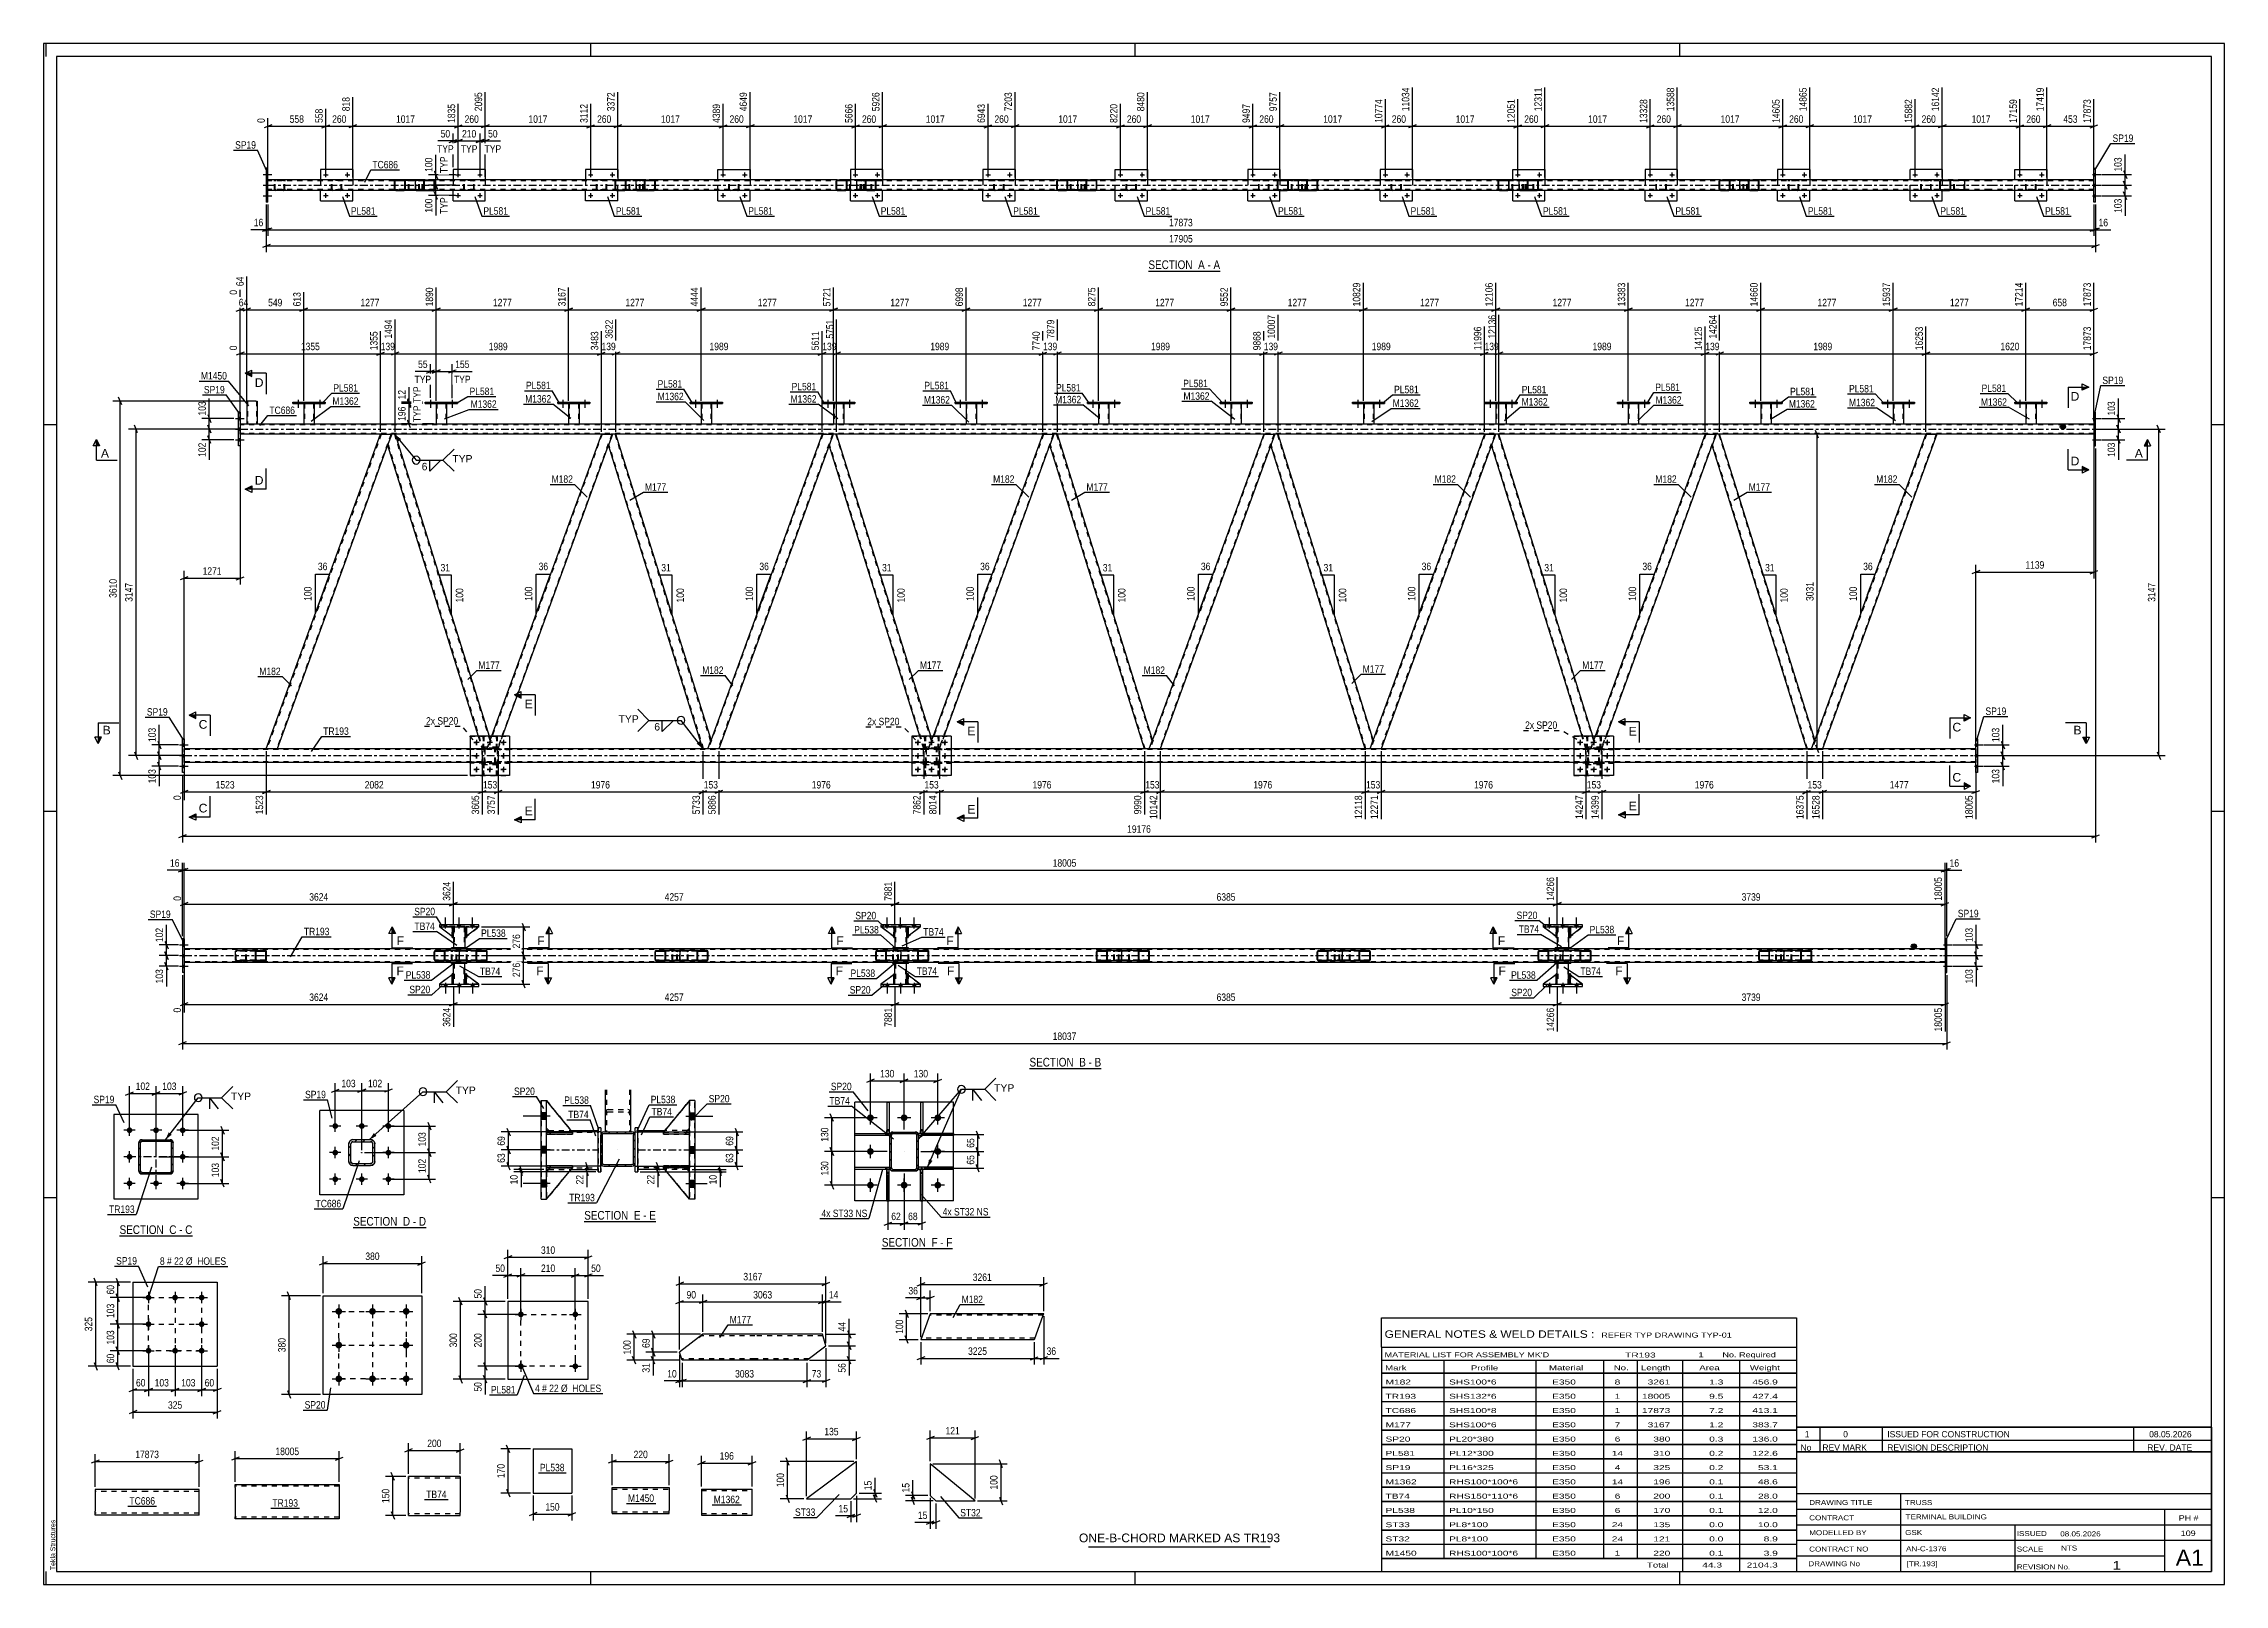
# Model space of a CAD drawing. Header units: millimetres. Extents: x 0 to 841, y 0 to 594.
import ezdxf

# ---------------------------------------------------------------- set-up
doc = ezdxf.new("R2010")
doc.units = ezdxf.units.MM
doc.linetypes.add('DXK_LINE_DOT2', pattern=[3.9198, 1.9599, -1.9599])
doc.linetypes.add('DXK_LINE_DOT3', pattern=[5.9187, 2.979, -0.9799, 0.9799, -0.9799])
doc.styles.add('Arial', font='ARIAL.TTF', dxfattribs={"height": 0.2})
doc.styles.add('Arial Narrow', font='ARIALN.TTF', dxfattribs={"height": 0.2})

# ---------------------------------------------------------------- blocks, each defined once
blk = doc.blocks.new('Unknown-318884321-1135')
at = {"color": 5, "linetype": 'Continuous'}
for p, q in [((841, 594), (0, 594)), ((0, 594), (0, 0)), ((1, 589), (1, 594)), ((836, 589), (5, 589)), ((5, 589), (5, 5)), ((211, 589), (211, 594)), ((421, 589), (421, 594)), ((631, 589), (631, 594)), ((836, 5), (836, 589)), ((841, 0), (841, 594)), ((5, 447), (0, 447)), ((841, 447), (836, 447)), ((5, 298), (0, 298)), ((841, 298), (836, 298)), ((5, 149), (0, 149)), ((841, 149), (836, 149)), ((0, 0), (841, 0)), ((1, 0), (1, 5)), ((5, 5), (836, 5)), ((211, 0), (211, 5)), ((421, 0), (421, 5)), ((631, 0), (631, 5))]:
    blk.add_line(p, q, dxfattribs=at)
at = {"color": 174, "linetype": 'Continuous', "style": 'Arial'}
blk.add_text('Tekla Structures', height=1.9102, rotation=90, dxfattribs=at).set_placement((4.5, 5.5))
blk = doc.blocks.new('Unknown-318884321-11 - 18851')
at = {"color": 6, "linetype": 'Continuous'}
blk.add_line((426.06, 506.34), (453.71, 506.34), dxfattribs=at)
at = {"color": 0, "linetype": 'Continuous'}
blk.add_wipeout([(444.17, 507.09), (444.17, 510.59), (426.06, 510.59), (426.06, 507.09)], dxfattribs=at)
blk.add_wipeout([(447.78, 507.09), (447.78, 510.59), (445.22, 510.59), (445.22, 507.09)], dxfattribs=at)
at = {"color": 7, "linetype": 'Continuous', "style": 'Arial Narrow'}
blk.add_text('SECTION ', height=3.34, dxfattribs=at).set_placement((426.06, 507.09))
at = {"color": 0, "linetype": 'Continuous'}
blk.add_wipeout([(450.1, 507.09), (450.1, 510.59), (448.83, 510.59), (448.83, 507.09)], dxfattribs=at)
blk.add_wipeout([(453.71, 507.09), (453.71, 510.59), (451.15, 510.59), (451.15, 507.09)], dxfattribs=at)
at = {"color": 7, "linetype": 'Continuous', "style": 'Arial Narrow'}
for s, p in [('A', (445.22, 507.09)), ('-', (448.83, 507.09)), ('A', (451.15, 507.09))]:
    blk.add_text(s, height=3.34, dxfattribs=at).set_placement(p)
blk = doc.blocks.new('Unknown-318884321-12 - 20872')
at = {"color": 6, "linetype": 'Continuous'}
blk.add_line((380.21, 198.9), (407.86, 198.9), dxfattribs=at)
at = {"color": 0, "linetype": 'Continuous'}
blk.add_wipeout([(398.32, 199.65), (398.32, 203.15), (380.21, 203.15), (380.21, 199.65)], dxfattribs=at)
blk.add_wipeout([(401.93, 199.65), (401.93, 203.15), (399.37, 203.15), (399.37, 199.65)], dxfattribs=at)
at = {"color": 7, "linetype": 'Continuous', "style": 'Arial Narrow'}
blk.add_text('SECTION ', height=3.34, dxfattribs=at).set_placement((380.21, 199.65))
at = {"color": 0, "linetype": 'Continuous'}
blk.add_wipeout([(404.25, 199.65), (404.25, 203.15), (402.98, 203.15), (402.98, 199.65)], dxfattribs=at)
blk.add_wipeout([(407.86, 199.65), (407.86, 203.15), (405.3, 203.15), (405.3, 199.65)], dxfattribs=at)
at = {"color": 7, "linetype": 'Continuous', "style": 'Arial Narrow'}
for s, p in [('B', (399.37, 199.65)), ('B', (405.3, 199.65)), ('-', (402.98, 199.65))]:
    blk.add_text(s, height=3.34, dxfattribs=at).set_placement(p)
blk = doc.blocks.new('Unknown-318884321-13 - 24457')
at = {"color": 6, "linetype": 'Continuous'}
blk.add_line((29.3, 134.33), (57.37, 134.33), dxfattribs=at)
at = {"color": 0, "linetype": 'Continuous'}
blk.add_wipeout([(47.41, 135.08), (47.41, 138.58), (29.3, 138.58), (29.3, 135.08)], dxfattribs=at)
blk.add_wipeout([(51.23, 135.08), (51.23, 138.58), (48.46, 138.58), (48.46, 135.08)], dxfattribs=at)
at = {"color": 7, "linetype": 'Continuous', "style": 'Arial Narrow'}
blk.add_text('SECTION ', height=3.34, dxfattribs=at).set_placement((29.3, 135.08))
at = {"color": 0, "linetype": 'Continuous'}
blk.add_wipeout([(53.55, 135.08), (53.55, 138.58), (52.28, 138.58), (52.28, 135.08)], dxfattribs=at)
blk.add_wipeout([(57.37, 135.08), (57.37, 138.58), (54.6, 138.58), (54.6, 135.08)], dxfattribs=at)
at = {"color": 7, "linetype": 'Continuous', "style": 'Arial Narrow'}
for s, p in [('C', (48.46, 135.08)), ('-', (52.28, 135.08)), ('C', (54.6, 135.08))]:
    blk.add_text(s, height=3.34, dxfattribs=at).set_placement(p)
blk = doc.blocks.new('Unknown-318884321-14 - 24666')
at = {"color": 6, "linetype": 'Continuous'}
blk.add_line((119.41, 137.53), (147.48, 137.53), dxfattribs=at)
at = {"color": 0, "linetype": 'Continuous'}
blk.add_wipeout([(137.51, 138.28), (137.51, 141.78), (119.41, 141.78), (119.41, 138.28)], dxfattribs=at)
blk.add_wipeout([(141.33, 138.28), (141.33, 141.78), (138.56, 141.78), (138.56, 138.28)], dxfattribs=at)
at = {"color": 7, "linetype": 'Continuous', "style": 'Arial Narrow'}
blk.add_text('SECTION ', height=3.34, dxfattribs=at).set_placement((119.41, 138.28))
at = {"color": 0, "linetype": 'Continuous'}
blk.add_wipeout([(143.66, 138.28), (143.66, 141.78), (142.38, 141.78), (142.38, 138.28)], dxfattribs=at)
blk.add_wipeout([(147.48, 138.28), (147.48, 141.78), (144.71, 141.78), (144.71, 138.28)], dxfattribs=at)
at = {"color": 7, "linetype": 'Continuous', "style": 'Arial Narrow'}
for s, p in [('D', (138.56, 138.28)), ('-', (142.38, 138.28)), ('D', (144.71, 138.28))]:
    blk.add_text(s, height=3.34, dxfattribs=at).set_placement(p)
blk = doc.blocks.new('Unknown-318884321-15 - 24872')
at = {"color": 6, "linetype": 'Continuous'}
blk.add_line((208.48, 139.86), (236.13, 139.86), dxfattribs=at)
at = {"color": 0, "linetype": 'Continuous'}
blk.add_wipeout([(226.59, 140.61), (226.59, 144.11), (208.48, 144.11), (208.48, 140.61)], dxfattribs=at)
blk.add_wipeout([(230.2, 140.61), (230.2, 144.11), (227.64, 144.11), (227.64, 140.61)], dxfattribs=at)
at = {"color": 7, "linetype": 'Continuous', "style": 'Arial Narrow'}
blk.add_text('SECTION ', height=3.34, dxfattribs=at).set_placement((208.48, 140.61))
at = {"color": 0, "linetype": 'Continuous'}
blk.add_wipeout([(232.52, 140.61), (232.52, 144.11), (231.25, 144.11), (231.25, 140.61)], dxfattribs=at)
blk.add_wipeout([(236.13, 140.61), (236.13, 144.11), (233.57, 144.11), (233.57, 140.61)], dxfattribs=at)
at = {"color": 7, "linetype": 'Continuous', "style": 'Arial Narrow'}
for s, p in [('E', (227.64, 140.61)), ('E', (233.57, 140.61)), ('-', (231.25, 140.61))]:
    blk.add_text(s, height=3.34, dxfattribs=at).set_placement(p)
blk = doc.blocks.new('Unknown-318884321-16 - 25826')
at = {"color": 6, "linetype": 'Continuous'}
blk.add_line((323.25, 129.44), (350.47, 129.44), dxfattribs=at)
at = {"color": 0, "linetype": 'Continuous'}
blk.add_wipeout([(341.36, 130.19), (341.36, 133.69), (323.25, 133.69), (323.25, 130.19)], dxfattribs=at)
blk.add_wipeout([(344.75, 130.19), (344.75, 133.69), (342.41, 133.69), (342.41, 130.19)], dxfattribs=at)
at = {"color": 7, "linetype": 'Continuous', "style": 'Arial Narrow'}
blk.add_text('SECTION ', height=3.34, dxfattribs=at).set_placement((323.25, 130.19))
at = {"color": 0, "linetype": 'Continuous'}
blk.add_wipeout([(347.08, 130.19), (347.08, 133.69), (345.8, 133.69), (345.8, 130.19)], dxfattribs=at)
blk.add_wipeout([(350.47, 130.19), (350.47, 133.69), (348.13, 133.69), (348.13, 130.19)], dxfattribs=at)
at = {"color": 7, "linetype": 'Continuous', "style": 'Arial Narrow'}
for s, p in [('F', (342.41, 130.19)), ('-', (345.8, 130.19)), ('F', (348.13, 130.19))]:
    blk.add_text(s, height=3.34, dxfattribs=at).set_placement(p)
blk = doc.blocks.new('Bolt-318884321-19005 - 18851')
at = {"linetype": 'Continuous'}
for points in [[(761.73, 543.43, -1), (762.61, 543.43, -1)], [(770.13, 543.43, -1), (771.01, 543.43, -1)]]:
    blk.add_hatch(color=1, dxfattribs=at).paths.add_polyline_path(points)
at = {"color": 1, "linetype": 'Continuous'}
for p, q in [((761.29, 543.43), (763.05, 543.43)), ((762.17, 542.55), (762.17, 544.31)), ((769.69, 543.43), (771.45, 543.43)), ((770.57, 542.55), (770.57, 544.31))]:
    blk.add_line(p, q, dxfattribs=at)
blk = doc.blocks.new('Part-318884321-18860 - 18851')
at = {"linetype": 'Continuous'}
h = blk.add_hatch(dxfattribs=at)
h.set_pattern_fill('', scale=0.7, style=0, pattern_type=0)
h.set_pattern_definition([(45, (406.2331, 540.955), (-1.5715, 1.5715), [])])
h.paths.add_polyline_path([(406.23, 537.91), (406.23, 540.95), (406.19, 541.14), (406.09, 541.29), (405.92, 541.4), (405.73, 541.43), (402.55, 541.43), (402.35, 541.4), (402.19, 541.29), (402.08, 541.14), (402.04, 540.95), (402.04, 537.91), (402.08, 537.73), (402.19, 537.58), (402.35, 537.47), (402.55, 537.43), (405.73, 537.43), (405.92, 537.47), (406.09, 537.58), (406.19, 537.73)])
h.paths.add_polyline_path([(405.91, 537.75), (405.83, 537.69), (405.73, 537.67), (402.55, 537.67), (402.45, 537.69), (402.37, 537.75), (402.31, 537.82), (402.29, 537.91), (402.29, 540.95), (402.31, 541.05), (402.37, 541.12), (402.45, 541.18), (402.55, 541.19), (405.73, 541.19), (405.83, 541.18), (405.91, 541.12), (405.96, 541.05), (405.98, 540.95), (405.98, 537.91), (405.96, 537.82)])
at = {"color": 2, "linetype": 'Continuous'}
for p, q in [((398.78, 540.95), (398.8, 541.14)), ((398.78, 537.91), (398.78, 540.95)), ((398.8, 541.14), (398.86, 541.29)), ((398.86, 541.29), (398.95, 541.4)), ((398.95, 541.4), (399.05, 541.43)), ((402.55, 541.43), (399.05, 541.43)), ((402.08, 541.14), (402.04, 540.95)), ((402.04, 537.91), (402.04, 540.95)), ((402.29, 540.95), (402.31, 541.05)), ((402.29, 537.91), (402.29, 540.95)), ((402.31, 541.05), (402.37, 541.12)), ((402.55, 541.43), (402.35, 541.4)), ((402.37, 541.12), (402.45, 541.18)), ((402.45, 541.18), (402.55, 541.19)), ((402.55, 541.43), (405.73, 541.43)), ((402.55, 541.19), (405.73, 541.19)), ((405.92, 541.4), (405.73, 541.43)), ((405.73, 541.19), (405.83, 541.18)), ((405.83, 541.18), (405.91, 541.12)), ((405.91, 541.12), (405.96, 541.05)), ((405.96, 541.05), (405.98, 540.95)), ((405.98, 537.91), (405.98, 540.95)), ((406.23, 540.95), (406.19, 541.14)), ((406.23, 537.91), (406.23, 540.95)), ((398.8, 537.73), (398.78, 537.91)), ((398.86, 537.58), (398.8, 537.73)), ((398.95, 537.47), (398.86, 537.58)), ((399.05, 537.43), (398.95, 537.47)), ((399.05, 537.43), (402.55, 537.43)), ((402.04, 537.91), (402.08, 537.73)), ((402.31, 537.82), (402.29, 537.91)), ((402.37, 537.75), (402.31, 537.82)), ((402.35, 537.47), (402.55, 537.43)), ((402.45, 537.69), (402.37, 537.75)), ((402.55, 537.67), (402.45, 537.69)), ((402.55, 537.67), (405.73, 537.67)), ((402.55, 537.43), (405.73, 537.43)), ((405.83, 537.69), (405.73, 537.67)), ((405.73, 537.43), (405.92, 537.47)), ((405.91, 537.75), (405.83, 537.69)), ((405.96, 537.82), (405.91, 537.75)), ((405.98, 537.91), (405.96, 537.82)), ((406.19, 537.73), (406.23, 537.91))]:
    blk.add_line(p, q, dxfattribs=at)
at = {"color": 7, "linetype": 'DXK_LINE_DOT2'}
for p, q in [((398.93, 541.05), (398.92, 540.95)), ((398.92, 537.91), (398.92, 540.95)), ((398.96, 541.12), (398.93, 541.05)), ((399, 541.18), (398.96, 541.12)), ((399.05, 541.19), (399, 541.18)), ((405.73, 541.19), (399.05, 541.19)), ((400.33, 541.19), (400.33, 541.43)), ((401.14, 541.43), (401.34, 541.4)), ((401.24, 541.18), (401.14, 541.19)), ((401.32, 541.12), (401.24, 541.18)), ((401.38, 541.05), (401.32, 541.12)), ((401.39, 540.95), (401.38, 541.05)), ((401.39, 537.91), (401.39, 540.95)), ((401.61, 541.14), (401.65, 540.95)), ((401.65, 537.91), (401.65, 540.95)), ((405.73, 541.43), (402.55, 541.43)), ((398.92, 537.91), (398.93, 537.82)), ((398.93, 537.82), (398.96, 537.75)), ((398.96, 537.75), (399, 537.69)), ((399, 537.69), (399.05, 537.67)), ((405.73, 537.67), (399.05, 537.67)), ((400.33, 537.43), (400.33, 537.67)), ((401.14, 537.67), (401.24, 537.69)), ((401.34, 537.47), (401.14, 537.43)), ((401.24, 537.69), (401.32, 537.75)), ((401.32, 537.75), (401.38, 537.82)), ((401.38, 537.82), (401.39, 537.91)), ((401.65, 537.91), (401.61, 537.73)), ((402.55, 537.43), (405.73, 537.43))]:
    blk.add_line(p, q, dxfattribs=at)
for centre, start, end in [((401.16, 540.94), 23.8494, 68.8059), ((401.16, 537.93), 291.1941, 336.15059)]:
    blk.add_arc(centre, 0.492, start, end, dxfattribs=at)
at = {"color": 2, "linetype": 'Continuous'}
for centre, start, end in [((402.53, 540.94), 111.1941, 156.15059), ((405.74, 540.94), 23.84941, 68.8059), ((402.53, 537.93), 203.84941, 248.8059), ((405.74, 537.93), 291.1941, 336.15059)]:
    blk.add_arc(centre, 0.492, start, end, dxfattribs=at)
blk = doc.blocks.new('Bolt-318884321-18997 - 18851')
at = {"linetype": 'Continuous'}
for points in [[(568.1, 543.43, -1), (568.98, 543.43, -1)], [(576.5, 543.43, -1), (577.38, 543.43, -1)]]:
    blk.add_hatch(color=1, dxfattribs=at).paths.add_polyline_path(points)
at = {"color": 1, "linetype": 'Continuous'}
for p, q in [((567.66, 543.43), (569.42, 543.43)), ((568.54, 542.55), (568.54, 544.31)), ((576.06, 543.43), (577.82, 543.43)), ((576.94, 542.55), (576.94, 544.31))]:
    blk.add_line(p, q, dxfattribs=at)
blk = doc.blocks.new('Part-318884321-18852 - 18851')
at = {"linetype": 'Continuous'}
h = blk.add_hatch(dxfattribs=at)
h.set_pattern_fill('', scale=0.7, style=0, pattern_type=0)
h.set_pattern_definition([(45, (139.5694, 540.9549), (-1.57154, 1.57154), [])])
h.paths.add_polyline_path([(139.57, 537.91), (139.57, 540.95), (139.53, 541.14), (139.42, 541.29), (139.25, 541.4), (139.06, 541.43), (135.82, 541.43), (135.63, 541.4), (135.46, 541.29), (135.35, 541.14), (135.31, 540.95), (135.31, 537.91), (135.35, 537.73), (135.46, 537.58), (135.63, 537.47), (135.82, 537.43), (139.06, 537.43), (139.25, 537.47), (139.42, 537.58), (139.53, 537.73)])
h.paths.add_polyline_path([(139.24, 537.75), (139.16, 537.69), (139.06, 537.67), (135.82, 537.67), (135.73, 537.69), (135.64, 537.75), (135.59, 537.82), (135.57, 537.91), (135.57, 540.95), (135.59, 541.05), (135.64, 541.12), (135.73, 541.18), (135.82, 541.19), (139.06, 541.19), (139.16, 541.18), (139.24, 541.12), (139.29, 541.05), (139.31, 540.95), (139.31, 537.91), (139.29, 537.82)])
at = {"color": 2, "linetype": 'Continuous'}
for p, q in [((135.35, 541.14), (135.31, 540.95)), ((135.31, 537.91), (135.31, 540.95)), ((135.57, 540.95), (135.59, 541.05)), ((135.57, 537.91), (135.57, 540.95)), ((135.59, 541.05), (135.64, 541.12)), ((135.82, 541.43), (135.63, 541.4)), ((135.64, 541.12), (135.73, 541.18)), ((135.73, 541.18), (135.82, 541.19)), ((135.82, 541.43), (139.06, 541.43)), ((135.82, 541.19), (139.06, 541.19)), ((139.06, 541.43), (143.65, 541.43)), ((139.25, 541.4), (139.06, 541.43)), ((139.06, 541.19), (139.16, 541.18)), ((139.16, 541.18), (139.24, 541.12)), ((139.24, 541.12), (139.29, 541.05)), ((139.29, 541.05), (139.31, 540.95)), ((139.31, 537.91), (139.31, 540.95)), ((139.57, 540.95), (139.53, 541.14)), ((139.57, 537.91), (139.57, 540.95)), ((135.31, 537.91), (135.35, 537.73)), ((135.59, 537.82), (135.57, 537.91)), ((135.64, 537.75), (135.59, 537.82)), ((135.63, 537.47), (135.82, 537.43)), ((135.73, 537.69), (135.64, 537.75)), ((135.82, 537.67), (135.73, 537.69)), ((135.82, 537.67), (139.06, 537.67)), ((135.82, 537.43), (139.06, 537.43)), ((139.16, 537.69), (139.06, 537.67)), ((139.06, 537.43), (139.25, 537.47)), ((143.65, 537.43), (139.06, 537.43)), ((139.24, 537.75), (139.16, 537.69)), ((139.29, 537.82), (139.24, 537.75)), ((139.31, 537.91), (139.29, 537.82)), ((139.53, 537.73), (139.57, 537.91))]:
    blk.add_line(p, q, dxfattribs=at)
at = {"color": 7, "linetype": 'DXK_LINE_DOT2'}
for p, q in [((144.41, 541.43), (135.82, 541.43)), ((144.41, 541.19), (135.82, 541.19)), ((140.67, 540.95), (140.71, 541.14)), ((140.67, 537.91), (140.67, 540.95)), ((140.94, 541.05), (140.92, 540.95)), ((140.92, 537.91), (140.92, 540.95)), ((141, 541.12), (140.94, 541.05)), ((140.98, 541.4), (141.18, 541.43)), ((141, 541.12), (141.02, 541.14)), ((141.02, 541.14), (141.08, 541.18)), ((141.08, 541.18), (141.18, 541.19)), ((144.41, 541.43), (144.61, 541.4)), ((144.51, 541.18), (144.41, 541.19)), ((144.6, 541.12), (144.51, 541.18)), ((144.65, 541.05), (144.6, 541.12)), ((144.67, 540.95), (144.65, 541.05)), ((144.67, 537.91), (144.67, 540.95)), ((144.89, 541.14), (144.93, 540.95)), ((144.93, 537.91), (144.93, 540.95)), ((144.41, 537.67), (135.82, 537.67)), ((139.06, 537.43), (135.82, 537.43)), ((140.71, 537.73), (140.67, 537.91)), ((140.92, 537.91), (140.94, 537.82)), ((140.94, 537.82), (141, 537.75)), ((141.18, 537.43), (140.98, 537.47)), ((141, 537.75), (141.02, 537.73)), ((141.02, 537.73), (141.08, 537.69)), ((141.08, 537.69), (141.18, 537.67)), ((144.41, 537.43), (141.18, 537.43)), ((144.41, 537.67), (144.51, 537.69)), ((144.61, 537.47), (144.41, 537.43)), ((144.51, 537.69), (144.6, 537.75)), ((144.6, 537.75), (144.65, 537.82)), ((144.65, 537.82), (144.67, 537.91)), ((144.93, 537.91), (144.89, 537.73))]:
    blk.add_line(p, q, dxfattribs=at)
at = {"color": 2, "linetype": 'Continuous'}
for centre, start, end in [((135.8, 540.93), 110.75827, 155.67999), ((139.08, 540.93), 24.31991, 69.24164), ((135.8, 537.94), 204.31991, 249.24164), ((139.08, 537.94), 290.75827, 335.67999)]:
    blk.add_arc(centre, 0.496, start, end, dxfattribs=at)
at = {"color": 7, "linetype": 'DXK_LINE_DOT2'}
for centre, start, end in [((141.16, 540.93), 110.75827, 155.68), ((144.43, 540.93), 24.31991, 69.24164), ((141.16, 537.94), 204.31991, 249.24164), ((144.43, 537.94), 290.75827, 335.68)]:
    blk.add_arc(centre, 0.496, start, end, dxfattribs=at)
blk = doc.blocks.new('Part-318884321-18949 - 18851')
at = {"color": 2, "linetype": 'Continuous'}
for p, q in [((119.22, 545.43), (106.82, 545.43)), ((106.82, 545.43), (106.82, 541.43)), ((119.22, 545.43), (119.22, 541.43)), ((106.82, 533.43), (106.82, 537.43)), ((106.82, 533.43), (119.22, 533.43)), ((119.22, 533.43), (119.22, 537.43))]:
    blk.add_line(p, q, dxfattribs=at)
at = {"color": 7, "linetype": 'DXK_LINE_DOT2'}
for p, q in [((106.82, 541.43), (106.82, 537.43)), ((119.22, 541.43), (119.22, 537.43))]:
    blk.add_line(p, q, dxfattribs=at)
blk = doc.blocks.new('Part-318884321-18964 - 18851')
at = {"color": 2, "linetype": 'Continuous'}
for p, q in [((732.18, 545.43), (719.78, 545.43)), ((719.78, 541.43), (719.78, 545.43)), ((732.18, 545.43), (732.18, 541.43)), ((719.78, 533.43), (719.78, 537.43)), ((719.78, 533.43), (732.18, 533.43)), ((732.18, 533.43), (732.18, 537.43))]:
    blk.add_line(p, q, dxfattribs=at)
at = {"color": 7, "linetype": 'DXK_LINE_DOT2'}
for p, q in [((719.78, 537.43), (719.78, 541.43)), ((732.18, 541.43), (732.18, 537.43))]:
    blk.add_line(p, q, dxfattribs=at)
blk = doc.blocks.new('Part-318884321-18853 - 18851')
at = {"linetype": 'Continuous'}
h = blk.add_hatch(dxfattribs=at)
h.set_pattern_fill('', scale=0.7, style=0, pattern_type=0)
h.set_pattern_definition([(45, (150.8304, 540.9549), (-1.5715, 1.5715), [])])
h.paths.add_polyline_path([(150.83, 537.91), (150.83, 540.95), (150.79, 541.14), (150.68, 541.29), (150.52, 541.4), (150.33, 541.43), (147.14, 541.43), (146.95, 541.4), (146.79, 541.29), (146.68, 541.14), (146.64, 540.95), (146.64, 537.91), (146.68, 537.73), (146.79, 537.58), (146.95, 537.47), (147.14, 537.43), (150.33, 537.43), (150.52, 537.47), (150.68, 537.58), (150.79, 537.73)])
h.paths.add_polyline_path([(150.51, 537.75), (150.42, 537.69), (150.33, 537.67), (147.14, 537.67), (147.05, 537.69), (146.97, 537.75), (146.91, 537.82), (146.89, 537.91), (146.89, 540.95), (146.91, 541.05), (146.97, 541.12), (147.05, 541.18), (147.14, 541.19), (150.33, 541.19), (150.42, 541.18), (150.51, 541.12), (150.56, 541.05), (150.58, 540.95), (150.58, 537.91), (150.56, 537.82)])
at = {"color": 2, "linetype": 'Continuous'}
for p, q in [((143.38, 540.95), (143.4, 541.14)), ((143.38, 537.91), (143.38, 540.95)), ((143.4, 541.14), (143.46, 541.29)), ((143.46, 541.29), (143.55, 541.4)), ((143.55, 541.4), (143.65, 541.43)), ((147.14, 541.43), (143.65, 541.43)), ((146.68, 541.14), (146.64, 540.95)), ((146.64, 537.91), (146.64, 540.95)), ((146.89, 540.95), (146.91, 541.05)), ((146.89, 537.91), (146.89, 540.95)), ((146.91, 541.05), (146.97, 541.12)), ((147.14, 541.43), (146.95, 541.4)), ((146.97, 541.12), (147.05, 541.18)), ((147.05, 541.18), (147.14, 541.19)), ((147.14, 541.43), (150.33, 541.43)), ((147.14, 541.19), (150.33, 541.19)), ((150.52, 541.4), (150.33, 541.43)), ((150.33, 541.19), (150.42, 541.18)), ((150.42, 541.18), (150.51, 541.12)), ((150.51, 541.12), (150.56, 541.05)), ((150.56, 541.05), (150.58, 540.95)), ((150.58, 537.91), (150.58, 540.95)), ((150.83, 540.95), (150.79, 541.14)), ((150.83, 537.91), (150.83, 540.95)), ((143.4, 537.73), (143.38, 537.91)), ((143.46, 537.58), (143.4, 537.73)), ((143.55, 537.47), (143.46, 537.58)), ((143.65, 537.43), (143.55, 537.47)), ((143.65, 537.43), (147.14, 537.43)), ((146.64, 537.91), (146.68, 537.73)), ((146.91, 537.82), (146.89, 537.91)), ((146.97, 537.75), (146.91, 537.82)), ((146.95, 537.47), (147.14, 537.43)), ((147.05, 537.69), (146.97, 537.75)), ((147.14, 537.67), (147.05, 537.69)), ((147.14, 537.67), (150.33, 537.67)), ((147.14, 537.43), (150.33, 537.43)), ((150.42, 537.69), (150.33, 537.67)), ((150.33, 537.43), (150.52, 537.47)), ((150.51, 537.75), (150.42, 537.69)), ((150.56, 537.82), (150.51, 537.75)), ((150.58, 537.91), (150.56, 537.82)), ((150.79, 537.73), (150.83, 537.91))]:
    blk.add_line(p, q, dxfattribs=at)
at = {"color": 7, "linetype": 'DXK_LINE_DOT2'}
for p, q in [((143.52, 541.05), (143.51, 540.95)), ((143.51, 537.91), (143.51, 540.95)), ((143.55, 541.12), (143.52, 541.05)), ((143.6, 541.18), (143.55, 541.12)), ((143.65, 541.19), (143.6, 541.18)), ((150.33, 541.19), (143.65, 541.19)), ((144.93, 541.19), (144.93, 541.43)), ((145.74, 541.43), (145.93, 541.4)), ((145.84, 541.18), (145.74, 541.19)), ((145.92, 541.12), (145.84, 541.18)), ((145.97, 541.05), (145.92, 541.12)), ((145.99, 540.95), (145.97, 541.05)), ((145.99, 537.91), (145.99, 540.95)), ((146.21, 541.14), (146.24, 540.95)), ((146.24, 537.91), (146.24, 540.95)), ((150.33, 541.43), (147.14, 541.43)), ((143.51, 537.91), (143.52, 537.82)), ((143.52, 537.82), (143.55, 537.75)), ((143.55, 537.75), (143.6, 537.69)), ((143.6, 537.69), (143.65, 537.67)), ((150.33, 537.67), (143.65, 537.67)), ((144.93, 537.43), (144.93, 537.67)), ((145.74, 537.67), (145.84, 537.69)), ((145.93, 537.47), (145.74, 537.43)), ((145.84, 537.69), (145.92, 537.75)), ((145.92, 537.75), (145.97, 537.82)), ((145.97, 537.82), (145.99, 537.91)), ((146.24, 537.91), (146.21, 537.73)), ((147.14, 537.43), (150.33, 537.43))]:
    blk.add_line(p, q, dxfattribs=at)
for centre, start, end in [((145.76, 540.94), 23.8494, 68.8059), ((145.76, 537.93), 291.1941, 336.15059)]:
    blk.add_arc(centre, 0.492, start, end, dxfattribs=at)
at = {"color": 2, "linetype": 'Continuous'}
for centre, start, end in [((147.13, 540.94), 111.1941, 156.15059), ((150.34, 540.94), 23.84941, 68.8059), ((147.13, 537.93), 203.84941, 248.8059), ((150.34, 537.93), 291.1941, 336.15059)]:
    blk.add_arc(centre, 0.492, start, end, dxfattribs=at)
blk = doc.blocks.new('Bolt-318884321-18971 - 18851')
at = {"linetype": 'Continuous'}
for points in [[(85.85, 543.97), (85.85, 543.09), (86.49, 543.09), (86.49, 543.97)], [(85.85, 543.97), (85.85, 543.09), (86.49, 543.09), (86.49, 543.97)], [(85.85, 543.97), (85.85, 543.09), (86.49, 543.09), (86.49, 543.97)], [(85.85, 539.87), (85.85, 538.99), (86.49, 538.99), (86.49, 539.87)], [(85.85, 539.87), (85.85, 538.99), (86.49, 538.99), (86.49, 539.87)], [(85.85, 535.77), (85.85, 534.89), (86.49, 534.89), (86.49, 535.77)], [(85.85, 535.77), (85.85, 534.89), (86.49, 534.89), (86.49, 535.77)], [(85.85, 535.77), (85.85, 534.89), (86.49, 534.89), (86.49, 535.77)]]:
    blk.add_hatch(color=1, dxfattribs=at).paths.add_polyline_path(points)
at = {"color": 1, "linetype": 'Continuous'}
for p, q in [((84.69, 543.53), (88.01, 543.53)), ((84.69, 543.53), (88.01, 543.53)), ((84.69, 543.53), (88.01, 543.53)), ((84.69, 539.43), (88.01, 539.43)), ((84.69, 539.43), (88.01, 539.43)), ((85.85, 543.97), (86.49, 543.97)), ((85.85, 543.97), (86.49, 543.97)), ((85.85, 543.97), (86.49, 543.97)), ((85.85, 543.09), (86.49, 543.09)), ((85.85, 543.09), (86.49, 543.09)), ((85.85, 543.09), (86.49, 543.09)), ((85.85, 539.87), (86.49, 539.87)), ((85.85, 539.87), (86.49, 539.87)), ((85.85, 538.99), (86.49, 538.99)), ((85.85, 538.99), (86.49, 538.99)), ((84.69, 535.33), (88.01, 535.33)), ((84.69, 535.33), (88.01, 535.33)), ((84.69, 535.33), (88.01, 535.33)), ((85.85, 535.77), (86.49, 535.77)), ((85.85, 535.77), (86.49, 535.77)), ((85.85, 535.77), (86.49, 535.77)), ((85.85, 534.89), (86.49, 534.89)), ((85.85, 534.89), (86.49, 534.89)), ((85.85, 534.89), (86.49, 534.89))]:
    blk.add_line(p, q, dxfattribs=at)
blk = doc.blocks.new('Part-318884321-18854 - 18851')
at = {"linetype": 'Continuous'}
h = blk.add_hatch(dxfattribs=at)
h.set_pattern_fill('', scale=0.7, style=0, pattern_type=0)
h.set_pattern_definition([(45, (224.7036, 540.9549), (-1.57154, 1.57154), [])])
h.paths.add_polyline_path([(224.7, 537.91), (224.7, 540.95), (224.66, 541.14), (224.55, 541.29), (224.39, 541.4), (224.19, 541.43), (220.96, 541.43), (220.76, 541.4), (220.6, 541.29), (220.49, 541.14), (220.45, 540.95), (220.45, 537.91), (220.49, 537.73), (220.6, 537.58), (220.76, 537.47), (220.96, 537.43), (224.19, 537.43), (224.39, 537.47), (224.55, 537.58), (224.66, 537.73)])
h.paths.add_polyline_path([(224.37, 537.75), (224.29, 537.69), (224.19, 537.67), (220.96, 537.67), (220.86, 537.69), (220.78, 537.75), (220.72, 537.82), (220.7, 537.91), (220.7, 540.95), (220.72, 541.05), (220.78, 541.12), (220.86, 541.18), (220.96, 541.19), (224.19, 541.19), (224.29, 541.18), (224.37, 541.12), (224.43, 541.05), (224.45, 540.95), (224.45, 537.91), (224.43, 537.82)])
at = {"color": 2, "linetype": 'Continuous'}
for p, q in [((220.49, 541.14), (220.45, 540.95)), ((220.45, 537.91), (220.45, 540.95)), ((220.7, 540.95), (220.72, 541.05)), ((220.7, 537.91), (220.7, 540.95)), ((220.72, 541.05), (220.78, 541.12)), ((220.96, 541.43), (220.76, 541.4)), ((220.78, 541.12), (220.86, 541.18)), ((220.86, 541.18), (220.96, 541.19)), ((220.96, 541.43), (224.19, 541.43)), ((220.96, 541.19), (224.19, 541.19)), ((228.78, 541.43), (224.19, 541.43)), ((224.39, 541.4), (224.19, 541.43)), ((224.19, 541.19), (224.29, 541.18)), ((224.29, 541.18), (224.37, 541.12)), ((224.37, 541.12), (224.43, 541.05)), ((224.43, 541.05), (224.45, 540.95)), ((224.45, 537.91), (224.45, 540.95)), ((224.7, 540.95), (224.66, 541.14)), ((224.7, 537.91), (224.7, 540.95)), ((220.45, 537.91), (220.49, 537.73)), ((220.72, 537.82), (220.7, 537.91)), ((220.78, 537.75), (220.72, 537.82)), ((220.76, 537.47), (220.96, 537.43)), ((220.86, 537.69), (220.78, 537.75)), ((220.96, 537.67), (220.86, 537.69)), ((220.96, 537.67), (224.19, 537.67)), ((220.96, 537.43), (224.19, 537.43)), ((224.29, 537.69), (224.19, 537.67)), ((224.19, 537.43), (224.39, 537.47)), ((228.78, 537.43), (224.19, 537.43)), ((224.37, 537.75), (224.29, 537.69)), ((224.43, 537.82), (224.37, 537.75)), ((224.45, 537.91), (224.43, 537.82)), ((224.66, 537.73), (224.7, 537.91))]:
    blk.add_line(p, q, dxfattribs=at)
at = {"color": 7, "linetype": 'DXK_LINE_DOT2'}
for p, q in [((224.19, 541.43), (220.96, 541.43)), ((229.55, 541.19), (220.96, 541.19)), ((225.8, 540.95), (225.84, 541.14)), ((225.8, 537.91), (225.8, 540.95)), ((226.08, 541.05), (226.06, 540.95)), ((226.06, 537.91), (226.06, 540.95)), ((226.13, 541.12), (226.08, 541.05)), ((226.12, 541.4), (226.31, 541.43)), ((226.13, 541.12), (226.16, 541.14)), ((226.16, 541.14), (226.22, 541.18)), ((226.22, 541.18), (226.31, 541.19)), ((229.55, 541.43), (226.31, 541.43)), ((229.55, 541.43), (229.74, 541.4)), ((229.65, 541.18), (229.55, 541.19)), ((229.73, 541.12), (229.65, 541.18)), ((229.78, 541.05), (229.73, 541.12)), ((229.8, 540.95), (229.78, 541.05)), ((229.8, 537.91), (229.8, 540.95)), ((230.02, 541.14), (230.06, 540.95)), ((230.06, 537.91), (230.06, 540.95)), ((229.55, 537.67), (220.96, 537.67)), ((224.19, 537.43), (220.96, 537.43)), ((225.84, 537.73), (225.8, 537.91)), ((226.06, 537.91), (226.08, 537.82)), ((226.08, 537.82), (226.13, 537.75)), ((226.31, 537.43), (226.12, 537.47)), ((226.13, 537.75), (226.16, 537.73)), ((226.16, 537.73), (226.22, 537.69)), ((226.22, 537.69), (226.31, 537.67)), ((229.55, 537.43), (226.31, 537.43)), ((229.55, 537.67), (229.65, 537.69)), ((229.74, 537.47), (229.55, 537.43)), ((229.65, 537.69), (229.73, 537.75)), ((229.73, 537.75), (229.78, 537.82)), ((229.78, 537.82), (229.8, 537.91)), ((230.06, 537.91), (230.02, 537.73))]:
    blk.add_line(p, q, dxfattribs=at)
at = {"color": 2, "linetype": 'Continuous'}
for centre, start, end in [((220.94, 540.93), 110.75827, 155.67999), ((224.21, 540.93), 24.31991, 69.24164), ((220.94, 537.94), 204.31991, 249.24164), ((224.21, 537.94), 290.75827, 335.67999)]:
    blk.add_arc(centre, 0.496, start, end, dxfattribs=at)
at = {"color": 7, "linetype": 'DXK_LINE_DOT2'}
for centre, start, end in [((226.29, 540.93), 110.75827, 155.68), ((229.57, 540.93), 24.31991, 69.24164), ((226.29, 537.94), 204.31991, 249.24164), ((229.57, 537.94), 290.75827, 335.68)]:
    blk.add_arc(centre, 0.496, start, end, dxfattribs=at)
blk = doc.blocks.new('Part-318884321-18855 - 18851')
at = {"linetype": 'Continuous'}
h = blk.add_hatch(dxfattribs=at)
h.set_pattern_fill('', scale=0.7, style=0, pattern_type=0)
h.set_pattern_definition([(45, (235.9647, 540.9549), (-1.5715, 1.5715), [])])
h.paths.add_polyline_path([(235.96, 537.91), (235.96, 540.95), (235.93, 541.14), (235.82, 541.29), (235.65, 541.4), (235.46, 541.43), (232.28, 541.43), (232.09, 541.4), (231.92, 541.29), (231.81, 541.14), (231.77, 540.95), (231.77, 537.91), (231.81, 537.73), (231.92, 537.58), (232.09, 537.47), (232.28, 537.43), (235.46, 537.43), (235.65, 537.47), (235.82, 537.58), (235.93, 537.73)])
h.paths.add_polyline_path([(235.64, 537.75), (235.56, 537.69), (235.46, 537.67), (232.28, 537.67), (232.18, 537.69), (232.1, 537.75), (232.05, 537.82), (232.03, 537.91), (232.03, 540.95), (232.05, 541.05), (232.1, 541.12), (232.18, 541.18), (232.28, 541.19), (235.46, 541.19), (235.56, 541.18), (235.64, 541.12), (235.69, 541.05), (235.71, 540.95), (235.71, 537.91), (235.69, 537.82)])
at = {"color": 2, "linetype": 'Continuous'}
for p, q in [((228.51, 540.95), (228.53, 541.14)), ((228.51, 537.91), (228.51, 540.95)), ((228.53, 541.14), (228.59, 541.29)), ((228.59, 541.29), (228.68, 541.4)), ((228.68, 541.4), (228.78, 541.43)), ((232.28, 541.43), (228.78, 541.43)), ((231.81, 541.14), (231.77, 540.95)), ((231.77, 537.91), (231.77, 540.95)), ((232.03, 540.95), (232.05, 541.05)), ((232.03, 537.91), (232.03, 540.95)), ((232.05, 541.05), (232.1, 541.12)), ((232.28, 541.43), (232.09, 541.4)), ((232.1, 541.12), (232.18, 541.18)), ((232.18, 541.18), (232.28, 541.19)), ((232.28, 541.43), (235.46, 541.43)), ((232.28, 541.19), (235.46, 541.19)), ((235.65, 541.4), (235.46, 541.43)), ((235.46, 541.19), (235.56, 541.18)), ((235.56, 541.18), (235.64, 541.12)), ((235.64, 541.12), (235.69, 541.05)), ((235.69, 541.05), (235.71, 540.95)), ((235.71, 537.91), (235.71, 540.95)), ((235.96, 540.95), (235.93, 541.14)), ((235.96, 537.91), (235.96, 540.95)), ((228.53, 537.73), (228.51, 537.91)), ((228.59, 537.58), (228.53, 537.73)), ((228.68, 537.47), (228.59, 537.58)), ((228.78, 537.43), (228.68, 537.47)), ((228.78, 537.43), (232.28, 537.43)), ((231.77, 537.91), (231.81, 537.73)), ((232.05, 537.82), (232.03, 537.91)), ((232.1, 537.75), (232.05, 537.82)), ((232.09, 537.47), (232.28, 537.43)), ((232.18, 537.69), (232.1, 537.75)), ((232.28, 537.67), (232.18, 537.69)), ((232.28, 537.67), (235.46, 537.67)), ((232.28, 537.43), (235.46, 537.43)), ((235.56, 537.69), (235.46, 537.67)), ((235.46, 537.43), (235.65, 537.47)), ((235.64, 537.75), (235.56, 537.69)), ((235.69, 537.82), (235.64, 537.75)), ((235.71, 537.91), (235.69, 537.82)), ((235.93, 537.73), (235.96, 537.91))]:
    blk.add_line(p, q, dxfattribs=at)
at = {"color": 7, "linetype": 'DXK_LINE_DOT2'}
for p, q in [((228.66, 541.05), (228.65, 540.95)), ((228.65, 537.91), (228.65, 540.95)), ((228.69, 541.12), (228.66, 541.05)), ((228.73, 541.18), (228.69, 541.12)), ((228.78, 541.19), (228.73, 541.18)), ((235.46, 541.19), (228.78, 541.19)), ((230.06, 541.19), (230.06, 541.43)), ((230.87, 541.43), (231.07, 541.4)), ((230.97, 541.18), (230.87, 541.19)), ((231.05, 541.12), (230.97, 541.18)), ((231.11, 541.05), (231.05, 541.12)), ((231.13, 540.95), (231.11, 541.05)), ((231.13, 537.91), (231.13, 540.95)), ((231.34, 541.14), (231.38, 540.95)), ((231.38, 537.91), (231.38, 540.95)), ((235.46, 541.43), (232.28, 541.43)), ((228.65, 537.91), (228.66, 537.82)), ((228.66, 537.82), (228.69, 537.75)), ((228.69, 537.75), (228.73, 537.69)), ((228.73, 537.69), (228.78, 537.67)), ((235.46, 537.67), (228.78, 537.67)), ((230.06, 537.43), (230.06, 537.67)), ((230.87, 537.67), (230.97, 537.69)), ((231.07, 537.47), (230.87, 537.43)), ((230.97, 537.69), (231.05, 537.75)), ((231.05, 537.75), (231.11, 537.82)), ((231.11, 537.82), (231.13, 537.91)), ((231.38, 537.91), (231.34, 537.73)), ((232.28, 537.43), (235.46, 537.43))]:
    blk.add_line(p, q, dxfattribs=at)
for centre, start, end in [((230.89, 540.94), 23.8494, 68.8059), ((230.89, 537.93), 291.1941, 336.15059)]:
    blk.add_arc(centre, 0.492, start, end, dxfattribs=at)
at = {"color": 2, "linetype": 'Continuous'}
for centre, start, end in [((232.26, 540.94), 111.1941, 156.15059), ((235.48, 540.94), 23.84941, 68.8059), ((232.26, 537.93), 203.84941, 248.8059), ((235.48, 537.93), 291.1941, 336.15059)]:
    blk.add_arc(centre, 0.492, start, end, dxfattribs=at)
blk = doc.blocks.new('Bolt-318884321-19001 - 18851')
at = {"linetype": 'Continuous'}
for points in [[(670.26, 543.43, -1), (671.14, 543.43, -1)], [(678.66, 543.43, -1), (679.54, 543.43, -1)]]:
    blk.add_hatch(color=1, dxfattribs=at).paths.add_polyline_path(points)
at = {"color": 1, "linetype": 'Continuous'}
for p, q in [((669.82, 543.43), (671.58, 543.43)), ((670.7, 542.55), (670.7, 544.31)), ((678.22, 543.43), (679.98, 543.43)), ((679.1, 542.55), (679.1, 544.31))]:
    blk.add_line(p, q, dxfattribs=at)
blk = doc.blocks.new('Part-318884321-18856 - 18851')
at = {"linetype": 'Continuous'}
h = blk.add_hatch(dxfattribs=at)
h.set_pattern_fill('', scale=0.7, style=0, pattern_type=0)
h.set_pattern_definition([(45, (309.8378, 540.955), (-1.57154, 1.57154), [])])
h.paths.add_polyline_path([(309.84, 537.91), (309.84, 540.95), (309.8, 541.14), (309.69, 541.29), (309.52, 541.4), (309.33, 541.43), (306.09, 541.43), (305.9, 541.4), (305.73, 541.29), (305.62, 541.14), (305.58, 540.95), (305.58, 537.91), (305.62, 537.73), (305.73, 537.58), (305.9, 537.47), (306.09, 537.43), (309.33, 537.43), (309.52, 537.47), (309.69, 537.58), (309.8, 537.73)])
h.paths.add_polyline_path([(309.51, 537.75), (309.42, 537.69), (309.33, 537.67), (306.09, 537.67), (305.99, 537.69), (305.91, 537.75), (305.86, 537.82), (305.84, 537.91), (305.84, 540.95), (305.86, 541.05), (305.91, 541.12), (305.99, 541.18), (306.09, 541.19), (309.33, 541.19), (309.42, 541.18), (309.51, 541.12), (309.56, 541.05), (309.58, 540.95), (309.58, 537.91), (309.56, 537.82)])
at = {"color": 2, "linetype": 'Continuous'}
for p, q in [((305.62, 541.14), (305.58, 540.95)), ((305.58, 537.91), (305.58, 540.95)), ((305.84, 540.95), (305.86, 541.05)), ((305.84, 537.91), (305.84, 540.95)), ((305.86, 541.05), (305.91, 541.12)), ((306.09, 541.43), (305.9, 541.4)), ((305.91, 541.12), (305.99, 541.18)), ((305.99, 541.18), (306.09, 541.19)), ((306.09, 541.43), (309.33, 541.43)), ((306.09, 541.19), (309.33, 541.19)), ((313.92, 541.43), (309.33, 541.43)), ((309.52, 541.4), (309.33, 541.43)), ((309.33, 541.19), (309.42, 541.18)), ((309.42, 541.18), (309.51, 541.12)), ((309.51, 541.12), (309.56, 541.05)), ((309.56, 541.05), (309.58, 540.95)), ((309.58, 537.91), (309.58, 540.95)), ((309.84, 540.95), (309.8, 541.14)), ((309.84, 537.91), (309.84, 540.95)), ((305.58, 537.91), (305.62, 537.73)), ((305.86, 537.82), (305.84, 537.91)), ((305.91, 537.75), (305.86, 537.82)), ((305.9, 537.47), (306.09, 537.43)), ((305.99, 537.69), (305.91, 537.75)), ((306.09, 537.67), (305.99, 537.69)), ((306.09, 537.67), (309.33, 537.67)), ((306.09, 537.43), (309.33, 537.43)), ((309.42, 537.69), (309.33, 537.67)), ((309.33, 537.43), (309.52, 537.47)), ((313.92, 537.43), (309.33, 537.43)), ((309.51, 537.75), (309.42, 537.69)), ((309.56, 537.82), (309.51, 537.75)), ((309.58, 537.91), (309.56, 537.82)), ((309.8, 537.73), (309.84, 537.91))]:
    blk.add_line(p, q, dxfattribs=at)
at = {"color": 7, "linetype": 'DXK_LINE_DOT2'}
for p, q in [((309.33, 541.43), (306.09, 541.43)), ((314.68, 541.19), (306.09, 541.19)), ((310.94, 540.95), (310.98, 541.14)), ((310.94, 537.91), (310.94, 540.95)), ((311.21, 541.05), (311.19, 540.95)), ((311.19, 537.91), (311.19, 540.95)), ((311.27, 541.12), (311.21, 541.05)), ((311.25, 541.4), (311.45, 541.43)), ((311.27, 541.12), (311.29, 541.14)), ((311.29, 541.14), (311.35, 541.18)), ((311.35, 541.18), (311.45, 541.19)), ((314.68, 541.43), (311.45, 541.43)), ((314.68, 541.43), (314.88, 541.4)), ((314.78, 541.18), (314.68, 541.19)), ((314.86, 541.12), (314.78, 541.18)), ((314.92, 541.05), (314.86, 541.12)), ((314.94, 540.95), (314.92, 541.05)), ((314.94, 537.91), (314.94, 540.95)), ((315.16, 541.14), (315.19, 540.95)), ((315.19, 537.91), (315.19, 540.95)), ((314.68, 537.67), (306.09, 537.67)), ((309.33, 537.43), (306.09, 537.43)), ((310.98, 537.73), (310.94, 537.91)), ((311.19, 537.91), (311.21, 537.82)), ((311.21, 537.82), (311.27, 537.75)), ((311.45, 537.43), (311.25, 537.47)), ((311.27, 537.75), (311.29, 537.73)), ((311.29, 537.73), (311.35, 537.69)), ((311.35, 537.69), (311.45, 537.67)), ((314.68, 537.43), (311.45, 537.43)), ((314.68, 537.67), (314.78, 537.69)), ((314.88, 537.47), (314.68, 537.43)), ((314.78, 537.69), (314.86, 537.75)), ((314.86, 537.75), (314.92, 537.82)), ((314.92, 537.82), (314.94, 537.91)), ((315.19, 537.91), (315.16, 537.73))]:
    blk.add_line(p, q, dxfattribs=at)
at = {"color": 2, "linetype": 'Continuous'}
for centre, start, end in [((306.07, 540.93), 110.75827, 155.67999), ((309.35, 540.93), 24.31991, 69.24164), ((306.07, 537.94), 204.31991, 249.24164), ((309.35, 537.94), 290.75827, 335.67999)]:
    blk.add_arc(centre, 0.496, start, end, dxfattribs=at)
at = {"color": 7, "linetype": 'DXK_LINE_DOT2'}
for centre, start, end in [((311.43, 540.93), 110.75827, 155.68), ((314.7, 540.93), 24.31991, 69.24164), ((311.43, 537.94), 204.31991, 249.24164), ((314.7, 537.94), 290.75827, 335.68)]:
    blk.add_arc(centre, 0.496, start, end, dxfattribs=at)
blk = doc.blocks.new('Part-318884321-18858 - 18851')
at = {"linetype": 'Continuous'}
h = blk.add_hatch(dxfattribs=at)
h.set_pattern_fill('', scale=0.7, style=0, pattern_type=0)
h.set_pattern_definition([(45, (321.0989, 540.955), (-1.5715, 1.5715), [])])
h.paths.add_polyline_path([(321.1, 537.91), (321.1, 540.95), (321.06, 541.14), (320.95, 541.29), (320.79, 541.4), (320.6, 541.43), (317.41, 541.43), (317.22, 541.4), (317.06, 541.29), (316.95, 541.14), (316.91, 540.95), (316.91, 537.91), (316.95, 537.73), (317.06, 537.58), (317.22, 537.47), (317.41, 537.43), (320.6, 537.43), (320.79, 537.47), (320.95, 537.58), (321.06, 537.73)])
h.paths.add_polyline_path([(320.77, 537.75), (320.69, 537.69), (320.6, 537.67), (317.41, 537.67), (317.32, 537.69), (317.23, 537.75), (317.18, 537.82), (317.16, 537.91), (317.16, 540.95), (317.18, 541.05), (317.23, 541.12), (317.32, 541.18), (317.41, 541.19), (320.6, 541.19), (320.69, 541.18), (320.77, 541.12), (320.83, 541.05), (320.85, 540.95), (320.85, 537.91), (320.83, 537.82)])
at = {"color": 2, "linetype": 'Continuous'}
for p, q in [((313.65, 540.95), (313.67, 541.14)), ((313.65, 537.91), (313.65, 540.95)), ((313.67, 541.14), (313.73, 541.29)), ((313.73, 541.29), (313.81, 541.4)), ((313.81, 541.4), (313.92, 541.43)), ((317.41, 541.43), (313.92, 541.43)), ((316.95, 541.14), (316.91, 540.95)), ((316.91, 537.91), (316.91, 540.95)), ((317.16, 540.95), (317.18, 541.05)), ((317.16, 537.91), (317.16, 540.95)), ((317.18, 541.05), (317.23, 541.12)), ((317.41, 541.43), (317.22, 541.4)), ((317.23, 541.12), (317.32, 541.18)), ((317.32, 541.18), (317.41, 541.19)), ((317.41, 541.43), (320.6, 541.43)), ((317.41, 541.19), (320.6, 541.19)), ((320.79, 541.4), (320.6, 541.43)), ((320.6, 541.19), (320.69, 541.18)), ((320.69, 541.18), (320.77, 541.12)), ((320.77, 541.12), (320.83, 541.05)), ((320.83, 541.05), (320.85, 540.95)), ((320.85, 537.91), (320.85, 540.95)), ((321.1, 540.95), (321.06, 541.14)), ((321.1, 537.91), (321.1, 540.95)), ((313.67, 537.73), (313.65, 537.91)), ((313.73, 537.58), (313.67, 537.73)), ((313.81, 537.47), (313.73, 537.58)), ((313.92, 537.43), (313.81, 537.47)), ((317.41, 537.43), (313.92, 537.43)), ((316.91, 537.91), (316.95, 537.73)), ((317.18, 537.82), (317.16, 537.91)), ((317.23, 537.75), (317.18, 537.82)), ((317.22, 537.47), (317.41, 537.43)), ((317.32, 537.69), (317.23, 537.75)), ((317.41, 537.67), (317.32, 537.69)), ((317.41, 537.67), (320.6, 537.67)), ((317.41, 537.43), (320.6, 537.43)), ((320.69, 537.69), (320.6, 537.67)), ((320.6, 537.43), (320.79, 537.47)), ((320.77, 537.75), (320.69, 537.69)), ((320.83, 537.82), (320.77, 537.75)), ((320.85, 537.91), (320.83, 537.82)), ((321.06, 537.73), (321.1, 537.91))]:
    blk.add_line(p, q, dxfattribs=at)
at = {"color": 7, "linetype": 'DXK_LINE_DOT2'}
for p, q in [((313.79, 541.05), (313.78, 540.95)), ((313.78, 537.91), (313.78, 540.95)), ((313.82, 541.12), (313.79, 541.05)), ((313.87, 541.18), (313.82, 541.12)), ((313.92, 541.19), (313.87, 541.18)), ((320.6, 541.19), (313.92, 541.19)), ((315.19, 541.19), (315.19, 541.43)), ((316.01, 541.43), (316.2, 541.4)), ((316.11, 541.18), (316.01, 541.19)), ((316.19, 541.12), (316.11, 541.18)), ((316.24, 541.05), (316.19, 541.12)), ((316.26, 540.95), (316.24, 541.05)), ((316.26, 537.91), (316.26, 540.95)), ((316.47, 541.14), (316.51, 540.95)), ((316.51, 537.91), (316.51, 540.95)), ((320.6, 541.43), (317.41, 541.43)), ((313.78, 537.91), (313.79, 537.82)), ((313.79, 537.82), (313.82, 537.75)), ((313.82, 537.75), (313.87, 537.69)), ((313.87, 537.69), (313.92, 537.67)), ((320.6, 537.67), (313.92, 537.67)), ((315.19, 537.43), (315.19, 537.67)), ((316.01, 537.67), (316.11, 537.69)), ((316.2, 537.47), (316.01, 537.43)), ((316.11, 537.69), (316.19, 537.75)), ((316.19, 537.75), (316.24, 537.82)), ((316.24, 537.82), (316.26, 537.91)), ((316.51, 537.91), (316.47, 537.73)), ((320.6, 537.43), (317.41, 537.43))]:
    blk.add_line(p, q, dxfattribs=at)
for centre, start, end in [((316.02, 540.94), 23.8494, 68.8059), ((316.02, 537.93), 291.1941, 336.15059)]:
    blk.add_arc(centre, 0.492, start, end, dxfattribs=at)
at = {"color": 2, "linetype": 'Continuous'}
for centre, start, end in [((317.4, 540.94), 111.1941, 156.15059), ((320.61, 540.94), 23.84941, 68.8059), ((317.4, 537.93), 203.84941, 248.8059), ((320.61, 537.93), 291.1941, 336.15059)]:
    blk.add_arc(centre, 0.492, start, end, dxfattribs=at)
blk = doc.blocks.new('Bolt-318884321-18991 - 18851')
at = {"linetype": 'Continuous'}
for points in [[(414.86, 543.43, -1), (415.74, 543.43, -1)], [(423.26, 543.43, -1), (424.14, 543.43, -1)]]:
    blk.add_hatch(color=1, dxfattribs=at).paths.add_polyline_path(points)
at = {"color": 1, "linetype": 'Continuous'}
for p, q in [((414.42, 543.43), (416.18, 543.43)), ((415.3, 542.55), (415.3, 544.31)), ((422.82, 543.43), (424.58, 543.43)), ((423.7, 542.55), (423.7, 544.31))]:
    blk.add_line(p, q, dxfattribs=at)
blk = doc.blocks.new('Part-318884321-18859 - 18851')
at = {"linetype": 'Continuous'}
h = blk.add_hatch(dxfattribs=at)
h.set_pattern_fill('', scale=0.7, style=0, pattern_type=0)
h.set_pattern_definition([(45, (394.972, 540.955), (-1.57154, 1.57154), [])])
h.paths.add_polyline_path([(394.97, 537.91), (394.97, 540.95), (394.93, 541.14), (394.82, 541.29), (394.66, 541.4), (394.46, 541.43), (391.23, 541.43), (391.03, 541.4), (390.86, 541.29), (390.75, 541.14), (390.72, 540.95), (390.72, 537.91), (390.75, 537.73), (390.86, 537.58), (391.03, 537.47), (391.23, 537.43), (394.46, 537.43), (394.66, 537.47), (394.82, 537.58), (394.93, 537.73)])
h.paths.add_polyline_path([(394.64, 537.75), (394.56, 537.69), (394.46, 537.67), (391.23, 537.67), (391.13, 537.69), (391.05, 537.75), (390.99, 537.82), (390.97, 537.91), (390.97, 540.95), (390.99, 541.05), (391.05, 541.12), (391.13, 541.18), (391.23, 541.19), (394.46, 541.19), (394.56, 541.18), (394.64, 541.12), (394.7, 541.05), (394.72, 540.95), (394.72, 537.91), (394.7, 537.82)])
at = {"color": 2, "linetype": 'Continuous'}
for p, q in [((390.75, 541.14), (390.72, 540.95)), ((390.72, 537.91), (390.72, 540.95)), ((390.97, 540.95), (390.99, 541.05)), ((390.97, 537.91), (390.97, 540.95)), ((390.99, 541.05), (391.05, 541.12)), ((391.23, 541.43), (391.03, 541.4)), ((391.05, 541.12), (391.13, 541.18)), ((391.13, 541.18), (391.23, 541.19)), ((391.23, 541.43), (394.46, 541.43)), ((391.23, 541.19), (394.46, 541.19)), ((399.05, 541.43), (394.46, 541.43)), ((394.66, 541.4), (394.46, 541.43)), ((394.46, 541.19), (394.56, 541.18)), ((394.56, 541.18), (394.64, 541.12)), ((394.64, 541.12), (394.7, 541.05)), ((394.7, 541.05), (394.72, 540.95)), ((394.72, 537.91), (394.72, 540.95)), ((394.97, 540.95), (394.93, 541.14)), ((394.97, 537.91), (394.97, 540.95)), ((390.72, 537.91), (390.75, 537.73)), ((390.99, 537.82), (390.97, 537.91)), ((391.05, 537.75), (390.99, 537.82)), ((391.03, 537.47), (391.23, 537.43)), ((391.13, 537.69), (391.05, 537.75)), ((391.23, 537.67), (391.13, 537.69)), ((391.23, 537.67), (394.46, 537.67)), ((391.23, 537.43), (394.46, 537.43)), ((394.56, 537.69), (394.46, 537.67)), ((394.46, 537.43), (394.66, 537.47)), ((399.05, 537.43), (394.46, 537.43)), ((394.64, 537.75), (394.56, 537.69)), ((394.7, 537.82), (394.64, 537.75)), ((394.72, 537.91), (394.7, 537.82)), ((394.93, 537.73), (394.97, 537.91))]:
    blk.add_line(p, q, dxfattribs=at)
at = {"color": 7, "linetype": 'DXK_LINE_DOT2'}
for p, q in [((394.46, 541.43), (391.23, 541.43)), ((399.82, 541.19), (391.23, 541.19)), ((396.07, 540.95), (396.11, 541.14)), ((396.07, 537.91), (396.07, 540.95)), ((396.35, 541.05), (396.33, 540.95)), ((396.33, 537.91), (396.33, 540.95)), ((396.4, 541.12), (396.35, 541.05)), ((396.39, 541.4), (396.58, 541.43)), ((396.4, 541.12), (396.42, 541.14)), ((396.42, 541.14), (396.48, 541.18)), ((396.48, 541.18), (396.58, 541.19)), ((399.82, 541.43), (396.58, 541.43)), ((399.82, 541.43), (400.01, 541.4)), ((399.92, 541.18), (399.82, 541.19)), ((400, 541.12), (399.92, 541.18)), ((400.05, 541.05), (400, 541.12)), ((400.07, 540.95), (400.05, 541.05)), ((400.07, 537.91), (400.07, 540.95)), ((400.29, 541.14), (400.33, 540.95)), ((400.33, 537.91), (400.33, 540.95)), ((399.82, 537.67), (391.23, 537.67)), ((394.46, 537.43), (391.23, 537.43)), ((396.11, 537.73), (396.07, 537.91)), ((396.33, 537.91), (396.35, 537.82)), ((396.35, 537.82), (396.4, 537.75)), ((396.58, 537.43), (396.39, 537.47)), ((396.4, 537.75), (396.42, 537.73)), ((396.42, 537.73), (396.48, 537.69)), ((396.48, 537.69), (396.58, 537.67)), ((399.82, 537.43), (396.58, 537.43)), ((399.82, 537.67), (399.92, 537.69)), ((400.01, 537.47), (399.82, 537.43)), ((399.92, 537.69), (400, 537.75)), ((400, 537.75), (400.05, 537.82)), ((400.05, 537.82), (400.07, 537.91)), ((400.33, 537.91), (400.29, 537.73))]:
    blk.add_line(p, q, dxfattribs=at)
at = {"color": 2, "linetype": 'Continuous'}
for centre, start, end in [((391.21, 540.93), 110.75827, 155.67999), ((394.48, 540.93), 24.31991, 69.24164), ((391.21, 537.94), 204.31991, 249.24164), ((394.48, 537.94), 290.75827, 335.67999)]:
    blk.add_arc(centre, 0.496, start, end, dxfattribs=at)
at = {"color": 7, "linetype": 'DXK_LINE_DOT2'}
for centre, start, end in [((396.56, 540.93), 110.75827, 155.68), ((399.84, 540.93), 24.31991, 69.24164), ((396.56, 537.94), 204.31991, 249.24164), ((399.84, 537.94), 290.75827, 335.68)]:
    blk.add_arc(centre, 0.496, start, end, dxfattribs=at)
blk = doc.blocks.new('Bolt-318884321-18972 - 18851')
at = {"linetype": 'Continuous'}
for points in [[(790.7, 543.97), (790.7, 543.09), (791.34, 543.09), (791.34, 543.97)], [(790.7, 543.97), (790.7, 543.09), (791.34, 543.09), (791.34, 543.97)], [(790.7, 543.97), (790.7, 543.09), (791.34, 543.09), (791.34, 543.97)], [(790.7, 539.87), (790.7, 538.99), (791.34, 538.99), (791.34, 539.87)], [(790.7, 539.87), (790.7, 538.99), (791.34, 538.99), (791.34, 539.87)], [(790.7, 535.77), (790.7, 534.89), (791.34, 534.89), (791.34, 535.77)], [(790.7, 535.77), (790.7, 534.89), (791.34, 534.89), (791.34, 535.77)], [(790.7, 535.77), (790.7, 534.89), (791.34, 534.89), (791.34, 535.77)]]:
    blk.add_hatch(color=1, dxfattribs=at).paths.add_polyline_path(points)
at = {"color": 1, "linetype": 'Continuous'}
for p, q in [((790.18, 543.53), (793.5, 543.53)), ((790.18, 543.53), (793.5, 543.53)), ((790.18, 543.53), (793.5, 543.53)), ((790.18, 539.43), (793.5, 539.43)), ((790.18, 539.43), (793.5, 539.43)), ((790.7, 543.97), (791.34, 543.97)), ((790.7, 543.97), (791.34, 543.97)), ((790.7, 543.97), (791.34, 543.97)), ((790.7, 543.09), (791.34, 543.09)), ((790.7, 543.09), (791.34, 543.09)), ((790.7, 543.09), (791.34, 543.09)), ((790.7, 539.87), (791.34, 539.87)), ((790.7, 539.87), (791.34, 539.87)), ((790.7, 538.99), (791.34, 538.99)), ((790.7, 538.99), (791.34, 538.99)), ((790.18, 535.33), (793.5, 535.33)), ((790.18, 535.33), (793.5, 535.33)), ((790.18, 535.33), (793.5, 535.33)), ((790.7, 535.77), (791.34, 535.77)), ((790.7, 535.77), (791.34, 535.77)), ((790.7, 535.77), (791.34, 535.77)), ((790.7, 534.89), (791.34, 534.89)), ((790.7, 534.89), (791.34, 534.89)), ((790.7, 534.89), (791.34, 534.89))]:
    blk.add_line(p, q, dxfattribs=at)
blk = doc.blocks.new('Part-318884321-18861 - 18851')
at = {"linetype": 'Continuous'}
h = blk.add_hatch(dxfattribs=at)
h.set_pattern_fill('', scale=0.7, style=0, pattern_type=0)
h.set_pattern_definition([(45, (480.1062, 540.955), (-1.57154, 1.57154), [])])
h.paths.add_polyline_path([(480.11, 537.91), (480.11, 540.95), (480.07, 541.14), (479.96, 541.29), (479.79, 541.4), (479.6, 541.43), (476.36, 541.43), (476.16, 541.4), (476, 541.29), (475.89, 541.14), (475.85, 540.95), (475.85, 537.91), (475.89, 537.73), (476, 537.58), (476.16, 537.47), (476.36, 537.43), (479.6, 537.43), (479.79, 537.47), (479.96, 537.58), (480.07, 537.73)])
h.paths.add_polyline_path([(479.78, 537.75), (479.69, 537.69), (479.6, 537.67), (476.36, 537.67), (476.26, 537.69), (476.18, 537.75), (476.12, 537.82), (476.1, 537.91), (476.1, 540.95), (476.12, 541.05), (476.18, 541.12), (476.26, 541.18), (476.36, 541.19), (479.6, 541.19), (479.69, 541.18), (479.78, 541.12), (479.83, 541.05), (479.85, 540.95), (479.85, 537.91), (479.83, 537.82)])
at = {"color": 2, "linetype": 'Continuous'}
for p, q in [((475.89, 541.14), (475.85, 540.95)), ((475.85, 537.91), (475.85, 540.95)), ((476.1, 540.95), (476.12, 541.05)), ((476.1, 537.91), (476.1, 540.95)), ((476.12, 541.05), (476.18, 541.12)), ((476.36, 541.43), (476.16, 541.4)), ((476.18, 541.12), (476.26, 541.18)), ((476.26, 541.18), (476.36, 541.19)), ((476.36, 541.43), (479.6, 541.43)), ((476.36, 541.19), (479.6, 541.19)), ((484.19, 541.43), (479.6, 541.43)), ((479.79, 541.4), (479.6, 541.43)), ((479.6, 541.19), (479.69, 541.18)), ((479.69, 541.18), (479.78, 541.12)), ((479.78, 541.12), (479.83, 541.05)), ((479.83, 541.05), (479.85, 540.95)), ((479.85, 537.91), (479.85, 540.95)), ((480.11, 540.95), (480.07, 541.14)), ((480.11, 537.91), (480.11, 540.95)), ((475.85, 537.91), (475.89, 537.73)), ((476.12, 537.82), (476.1, 537.91)), ((476.18, 537.75), (476.12, 537.82)), ((476.16, 537.47), (476.36, 537.43)), ((476.26, 537.69), (476.18, 537.75)), ((476.36, 537.67), (476.26, 537.69)), ((476.36, 537.67), (479.6, 537.67)), ((476.36, 537.43), (479.6, 537.43)), ((479.69, 537.69), (479.6, 537.67)), ((479.6, 537.43), (479.79, 537.47)), ((484.19, 537.43), (479.6, 537.43)), ((479.78, 537.75), (479.69, 537.69)), ((479.83, 537.82), (479.78, 537.75)), ((479.85, 537.91), (479.83, 537.82)), ((480.07, 537.73), (480.11, 537.91))]:
    blk.add_line(p, q, dxfattribs=at)
at = {"color": 7, "linetype": 'DXK_LINE_DOT2'}
for p, q in [((479.6, 541.43), (476.36, 541.43)), ((484.95, 541.19), (476.36, 541.19)), ((481.21, 540.95), (481.24, 541.14)), ((481.21, 537.91), (481.21, 540.95)), ((481.48, 541.05), (481.46, 540.95)), ((481.46, 537.91), (481.46, 540.95)), ((481.54, 541.12), (481.48, 541.05)), ((481.52, 541.4), (481.72, 541.43)), ((481.54, 541.12), (481.56, 541.14)), ((481.56, 541.14), (481.62, 541.18)), ((481.62, 541.18), (481.72, 541.19)), ((484.95, 541.43), (481.72, 541.43)), ((484.95, 541.43), (485.15, 541.4)), ((485.05, 541.18), (484.95, 541.19)), ((485.13, 541.12), (485.05, 541.18)), ((485.19, 541.05), (485.13, 541.12)), ((485.21, 540.95), (485.19, 541.05)), ((485.21, 537.91), (485.21, 540.95)), ((485.42, 541.14), (485.46, 540.95)), ((485.46, 537.91), (485.46, 540.95)), ((484.95, 537.67), (476.36, 537.67)), ((479.6, 537.43), (476.36, 537.43)), ((481.24, 537.73), (481.21, 537.91)), ((481.46, 537.91), (481.48, 537.82)), ((481.48, 537.82), (481.54, 537.75)), ((481.72, 537.43), (481.52, 537.47)), ((481.54, 537.75), (481.56, 537.73)), ((481.56, 537.73), (481.62, 537.69)), ((481.62, 537.69), (481.72, 537.67)), ((484.95, 537.43), (481.72, 537.43)), ((484.95, 537.67), (485.05, 537.69)), ((485.15, 537.47), (484.95, 537.43)), ((485.05, 537.69), (485.13, 537.75)), ((485.13, 537.75), (485.19, 537.82)), ((485.19, 537.82), (485.21, 537.91)), ((485.46, 537.91), (485.42, 537.73))]:
    blk.add_line(p, q, dxfattribs=at)
at = {"color": 2, "linetype": 'Continuous'}
for centre, start, end in [((476.34, 540.93), 110.75827, 155.67999), ((479.61, 540.93), 24.31991, 69.24164), ((476.34, 537.94), 204.31991, 249.24164), ((479.61, 537.94), 290.75827, 335.67999)]:
    blk.add_arc(centre, 0.496, start, end, dxfattribs=at)
at = {"color": 7, "linetype": 'DXK_LINE_DOT2'}
for centre, start, end in [((481.7, 540.93), 110.75827, 155.68), ((484.97, 540.93), 24.31991, 69.24164), ((481.7, 537.94), 204.31991, 249.24164), ((484.97, 537.94), 290.75827, 335.68)]:
    blk.add_arc(centre, 0.496, start, end, dxfattribs=at)
blk = doc.blocks.new('Part-318884321-18862 - 18851')
at = {"linetype": 'Continuous'}
h = blk.add_hatch(dxfattribs=at)
h.set_pattern_fill('', scale=0.7, style=0, pattern_type=0)
h.set_pattern_definition([(45, (491.3673, 540.955), (-1.5715, 1.5715), [])])
h.paths.add_polyline_path([(491.37, 537.91), (491.37, 540.95), (491.33, 541.14), (491.22, 541.29), (491.06, 541.4), (490.86, 541.43), (487.68, 541.43), (487.49, 541.4), (487.32, 541.29), (487.22, 541.14), (487.18, 540.95), (487.18, 537.91), (487.22, 537.73), (487.32, 537.58), (487.49, 537.47), (487.68, 537.43), (490.86, 537.43), (491.06, 537.47), (491.22, 537.58), (491.33, 537.73)])
h.paths.add_polyline_path([(491.04, 537.75), (490.96, 537.69), (490.86, 537.67), (487.68, 537.67), (487.58, 537.69), (487.5, 537.75), (487.45, 537.82), (487.43, 537.91), (487.43, 540.95), (487.45, 541.05), (487.5, 541.12), (487.58, 541.18), (487.68, 541.19), (490.86, 541.19), (490.96, 541.18), (491.04, 541.12), (491.1, 541.05), (491.12, 540.95), (491.12, 537.91), (491.1, 537.82)])
at = {"color": 2, "linetype": 'Continuous'}
for p, q in [((483.92, 540.95), (483.94, 541.14)), ((483.92, 537.91), (483.92, 540.95)), ((483.94, 541.14), (483.99, 541.29)), ((483.99, 541.29), (484.08, 541.4)), ((484.08, 541.4), (484.19, 541.43)), ((487.68, 541.43), (484.19, 541.43)), ((487.22, 541.14), (487.18, 540.95)), ((487.18, 537.91), (487.18, 540.95)), ((487.43, 540.95), (487.45, 541.05)), ((487.43, 537.91), (487.43, 540.95)), ((487.45, 541.05), (487.5, 541.12)), ((487.68, 541.43), (487.49, 541.4)), ((487.5, 541.12), (487.58, 541.18)), ((487.58, 541.18), (487.68, 541.19)), ((487.68, 541.43), (490.86, 541.43)), ((487.68, 541.19), (490.86, 541.19)), ((491.06, 541.4), (490.86, 541.43)), ((490.86, 541.19), (490.96, 541.18)), ((490.96, 541.18), (491.04, 541.12)), ((491.04, 541.12), (491.1, 541.05)), ((491.1, 541.05), (491.12, 540.95)), ((491.12, 537.91), (491.12, 540.95)), ((491.37, 540.95), (491.33, 541.14)), ((491.37, 537.91), (491.37, 540.95)), ((483.94, 537.73), (483.92, 537.91)), ((483.99, 537.58), (483.94, 537.73)), ((484.08, 537.47), (483.99, 537.58)), ((484.19, 537.43), (484.08, 537.47)), ((484.19, 537.43), (487.68, 537.43)), ((487.18, 537.91), (487.22, 537.73)), ((487.45, 537.82), (487.43, 537.91)), ((487.5, 537.75), (487.45, 537.82)), ((487.49, 537.47), (487.68, 537.43)), ((487.58, 537.69), (487.5, 537.75)), ((487.68, 537.67), (487.58, 537.69)), ((487.68, 537.67), (490.86, 537.67)), ((487.68, 537.43), (490.86, 537.43)), ((490.96, 537.69), (490.86, 537.67)), ((490.86, 537.43), (491.06, 537.47)), ((491.04, 537.75), (490.96, 537.69)), ((491.1, 537.82), (491.04, 537.75)), ((491.12, 537.91), (491.1, 537.82)), ((491.33, 537.73), (491.37, 537.91))]:
    blk.add_line(p, q, dxfattribs=at)
at = {"color": 7, "linetype": 'DXK_LINE_DOT2'}
for p, q in [((484.06, 541.05), (484.05, 540.95)), ((484.05, 537.91), (484.05, 540.95)), ((484.09, 541.12), (484.06, 541.05)), ((484.13, 541.18), (484.09, 541.12)), ((484.19, 541.19), (484.13, 541.18)), ((490.86, 541.19), (484.19, 541.19)), ((485.46, 541.19), (485.46, 541.43)), ((486.28, 541.43), (486.47, 541.4)), ((486.37, 541.18), (486.28, 541.19)), ((486.46, 541.12), (486.37, 541.18)), ((486.51, 541.05), (486.46, 541.12)), ((486.53, 540.95), (486.51, 541.05)), ((486.53, 537.91), (486.53, 540.95)), ((486.74, 541.14), (486.78, 540.95)), ((486.78, 537.91), (486.78, 540.95)), ((490.86, 541.43), (487.68, 541.43)), ((484.05, 537.91), (484.06, 537.82)), ((484.06, 537.82), (484.09, 537.75)), ((484.09, 537.75), (484.13, 537.69)), ((484.13, 537.69), (484.19, 537.67)), ((490.86, 537.67), (484.19, 537.67)), ((485.46, 537.43), (485.46, 537.67)), ((486.28, 537.67), (486.37, 537.69)), ((486.47, 537.47), (486.28, 537.43)), ((486.37, 537.69), (486.46, 537.75)), ((486.46, 537.75), (486.51, 537.82)), ((486.51, 537.82), (486.53, 537.91)), ((486.78, 537.91), (486.74, 537.73)), ((487.68, 537.43), (490.86, 537.43))]:
    blk.add_line(p, q, dxfattribs=at)
for centre, start, end in [((486.29, 540.94), 23.8494, 68.8059), ((486.29, 537.93), 291.1941, 336.15059)]:
    blk.add_arc(centre, 0.492, start, end, dxfattribs=at)
at = {"color": 2, "linetype": 'Continuous'}
for centre, start, end in [((487.67, 540.94), 111.1941, 156.15059), ((490.88, 540.94), 23.84941, 68.8059), ((487.67, 537.93), 203.84941, 248.8059), ((490.88, 537.93), 291.1941, 336.15059)]:
    blk.add_arc(centre, 0.492, start, end, dxfattribs=at)
blk = doc.blocks.new('Bolt-318884321-18979 - 18851')
at = {"linetype": 'Continuous'}
for points in [[(363.78, 543.43, -1), (364.66, 543.43, -1)], [(372.18, 543.43, -1), (373.06, 543.43, -1)]]:
    blk.add_hatch(color=1, dxfattribs=at).paths.add_polyline_path(points)
at = {"color": 1, "linetype": 'Continuous'}
for p, q in [((363.34, 543.43), (365.1, 543.43)), ((364.22, 542.55), (364.22, 544.31)), ((371.74, 543.43), (373.5, 543.43)), ((372.62, 542.55), (372.62, 544.31))]:
    blk.add_line(p, q, dxfattribs=at)
blk = doc.blocks.new('Bolt-318884321-18986 - 18851')
at = {"linetype": 'Continuous'}
for points in [[(210.54, 535.43, -1), (211.42, 535.43, -1)], [(218.94, 535.43, -1), (219.82, 535.43, -1)]]:
    blk.add_hatch(color=1, dxfattribs=at).paths.add_polyline_path(points)
at = {"color": 1, "linetype": 'Continuous'}
for p, q in [((210.1, 535.43), (211.86, 535.43)), ((210.98, 534.55), (210.98, 536.31)), ((218.5, 535.43), (220.26, 535.43)), ((219.38, 534.55), (219.38, 536.31))]:
    blk.add_line(p, q, dxfattribs=at)
blk = doc.blocks.new('Part-318884321-18863 - 18851')
at = {"linetype": 'Continuous'}
h = blk.add_hatch(dxfattribs=at)
h.set_pattern_fill('', scale=0.7, style=0, pattern_type=0)
h.set_pattern_definition([(45, (565.2405, 540.955), (-1.57154, 1.57154), [])])
h.paths.add_polyline_path([(565.24, 537.91), (565.24, 540.95), (565.2, 541.14), (565.09, 541.29), (564.93, 541.4), (564.73, 541.43), (561.49, 541.43), (561.3, 541.4), (561.13, 541.29), (561.02, 541.14), (560.98, 540.95), (560.98, 537.91), (561.02, 537.73), (561.13, 537.58), (561.3, 537.47), (561.49, 537.43), (564.73, 537.43), (564.93, 537.47), (565.09, 537.58), (565.2, 537.73)])
h.paths.add_polyline_path([(564.91, 537.75), (564.83, 537.69), (564.73, 537.67), (561.49, 537.67), (561.4, 537.69), (561.31, 537.75), (561.26, 537.82), (561.24, 537.91), (561.24, 540.95), (561.26, 541.05), (561.31, 541.12), (561.4, 541.18), (561.49, 541.19), (564.73, 541.19), (564.83, 541.18), (564.91, 541.12), (564.97, 541.05), (564.99, 540.95), (564.99, 537.91), (564.97, 537.82)])
at = {"color": 2, "linetype": 'Continuous'}
for p, q in [((561.02, 541.14), (560.98, 540.95)), ((560.98, 537.91), (560.98, 540.95)), ((561.24, 540.95), (561.26, 541.05)), ((561.24, 537.91), (561.24, 540.95)), ((561.26, 541.05), (561.31, 541.12)), ((561.49, 541.43), (561.3, 541.4)), ((561.31, 541.12), (561.4, 541.18)), ((561.4, 541.18), (561.49, 541.19)), ((561.49, 541.43), (564.73, 541.43)), ((561.49, 541.19), (564.73, 541.19)), ((564.73, 541.43), (569.32, 541.43)), ((564.93, 541.4), (564.73, 541.43)), ((564.73, 541.19), (564.83, 541.18)), ((564.83, 541.18), (564.91, 541.12)), ((564.91, 541.12), (564.97, 541.05)), ((564.97, 541.05), (564.99, 540.95)), ((564.99, 537.91), (564.99, 540.95)), ((565.24, 540.95), (565.2, 541.14)), ((565.24, 537.91), (565.24, 540.95)), ((560.98, 537.91), (561.02, 537.73)), ((561.26, 537.82), (561.24, 537.91)), ((561.31, 537.75), (561.26, 537.82)), ((561.3, 537.47), (561.49, 537.43)), ((561.4, 537.69), (561.31, 537.75)), ((561.49, 537.67), (561.4, 537.69)), ((561.49, 537.67), (564.73, 537.67)), ((561.49, 537.43), (564.73, 537.43)), ((564.83, 537.69), (564.73, 537.67)), ((564.73, 537.43), (564.93, 537.47)), ((569.32, 537.43), (564.73, 537.43)), ((564.91, 537.75), (564.83, 537.69)), ((564.97, 537.82), (564.91, 537.75)), ((564.99, 537.91), (564.97, 537.82)), ((565.2, 537.73), (565.24, 537.91))]:
    blk.add_line(p, q, dxfattribs=at)
at = {"color": 7, "linetype": 'DXK_LINE_DOT2'}
for p, q in [((570.09, 541.43), (561.49, 541.43)), ((570.09, 541.19), (561.49, 541.19)), ((566.34, 540.95), (566.38, 541.14)), ((566.34, 537.91), (566.34, 540.95)), ((566.61, 541.05), (566.6, 540.95)), ((566.6, 537.91), (566.6, 540.95)), ((566.67, 541.12), (566.61, 541.05)), ((566.66, 541.4), (566.85, 541.43)), ((566.67, 541.12), (566.69, 541.14)), ((566.69, 541.14), (566.75, 541.18)), ((566.75, 541.18), (566.85, 541.19)), ((570.09, 541.43), (570.28, 541.4)), ((570.18, 541.18), (570.09, 541.19)), ((570.27, 541.12), (570.18, 541.18)), ((570.32, 541.05), (570.27, 541.12)), ((570.34, 540.95), (570.32, 541.05)), ((570.34, 537.91), (570.34, 540.95)), ((570.56, 541.14), (570.6, 540.95)), ((570.6, 537.91), (570.6, 540.95)), ((570.09, 537.67), (561.49, 537.67)), ((564.73, 537.43), (561.49, 537.43)), ((566.38, 537.73), (566.34, 537.91)), ((566.6, 537.91), (566.61, 537.82)), ((566.61, 537.82), (566.67, 537.75)), ((566.85, 537.43), (566.66, 537.47)), ((566.67, 537.75), (566.69, 537.73)), ((566.69, 537.73), (566.75, 537.69)), ((566.75, 537.69), (566.85, 537.67)), ((570.09, 537.43), (569.32, 537.43)), ((570.09, 537.67), (570.18, 537.69)), ((570.28, 537.47), (570.09, 537.43)), ((570.18, 537.69), (570.27, 537.75)), ((570.27, 537.75), (570.32, 537.82)), ((570.32, 537.82), (570.34, 537.91)), ((570.6, 537.91), (570.56, 537.73))]:
    blk.add_line(p, q, dxfattribs=at)
at = {"color": 2, "linetype": 'Continuous'}
for centre, start, end in [((561.48, 540.93), 110.75827, 155.67999), ((564.75, 540.93), 24.31991, 69.24164), ((561.48, 537.94), 204.31991, 249.24164), ((564.75, 537.94), 290.75827, 335.67999)]:
    blk.add_arc(centre, 0.496, start, end, dxfattribs=at)
at = {"color": 7, "linetype": 'DXK_LINE_DOT2'}
for centre, start, end in [((566.83, 540.93), 110.75827, 155.68), ((570.11, 540.93), 24.31991, 69.24164), ((566.83, 537.94), 204.31991, 249.24164), ((570.11, 537.94), 290.75827, 335.68)]:
    blk.add_arc(centre, 0.496, start, end, dxfattribs=at)
blk = doc.blocks.new('Part-318884321-18864 - 18851')
at = {"linetype": 'Continuous'}
h = blk.add_hatch(dxfattribs=at)
h.set_pattern_fill('', scale=0.7, style=0, pattern_type=0)
h.set_pattern_definition([(45, (576.5015, 540.955), (-1.5715, 1.5715), [])])
h.paths.add_polyline_path([(576.5, 537.91), (576.5, 540.95), (576.46, 541.14), (576.35, 541.29), (576.19, 541.4), (576, 541.43), (572.81, 541.43), (572.62, 541.4), (572.46, 541.29), (572.35, 541.14), (572.31, 540.95), (572.31, 537.91), (572.35, 537.73), (572.46, 537.58), (572.62, 537.47), (572.81, 537.43), (576, 537.43), (576.19, 537.47), (576.35, 537.58), (576.46, 537.73)])
h.paths.add_polyline_path([(576.18, 537.75), (576.09, 537.69), (576, 537.67), (572.81, 537.67), (572.72, 537.69), (572.64, 537.75), (572.58, 537.82), (572.56, 537.91), (572.56, 540.95), (572.58, 541.05), (572.64, 541.12), (572.72, 541.18), (572.81, 541.19), (576, 541.19), (576.09, 541.18), (576.18, 541.12), (576.23, 541.05), (576.25, 540.95), (576.25, 537.91), (576.23, 537.82)])
at = {"color": 2, "linetype": 'Continuous'}
for p, q in [((569.05, 540.95), (569.07, 541.14)), ((569.05, 537.91), (569.05, 540.95)), ((569.07, 541.14), (569.13, 541.29)), ((569.13, 541.29), (569.22, 541.4)), ((569.22, 541.4), (569.32, 541.43)), ((572.81, 541.43), (569.32, 541.43)), ((572.35, 541.14), (572.31, 540.95)), ((572.31, 537.91), (572.31, 540.95)), ((572.56, 540.95), (572.58, 541.05)), ((572.56, 537.91), (572.56, 540.95)), ((572.58, 541.05), (572.64, 541.12)), ((572.81, 541.43), (572.62, 541.4)), ((572.64, 541.12), (572.72, 541.18)), ((572.72, 541.18), (572.81, 541.19)), ((572.81, 541.43), (576, 541.43)), ((572.81, 541.19), (576, 541.19)), ((576.19, 541.4), (576, 541.43)), ((576, 541.19), (576.09, 541.18)), ((576.09, 541.18), (576.18, 541.12)), ((576.18, 541.12), (576.23, 541.05)), ((576.23, 541.05), (576.25, 540.95)), ((576.25, 537.91), (576.25, 540.95)), ((576.5, 540.95), (576.46, 541.14)), ((576.5, 537.91), (576.5, 540.95)), ((569.07, 537.73), (569.05, 537.91)), ((569.13, 537.58), (569.07, 537.73)), ((569.22, 537.47), (569.13, 537.58)), ((569.32, 537.43), (569.22, 537.47)), ((569.32, 537.43), (572.81, 537.43)), ((572.31, 537.91), (572.35, 537.73)), ((572.58, 537.82), (572.56, 537.91)), ((572.64, 537.75), (572.58, 537.82)), ((572.62, 537.47), (572.81, 537.43)), ((572.72, 537.69), (572.64, 537.75)), ((572.81, 537.67), (572.72, 537.69)), ((572.81, 537.67), (576, 537.67)), ((572.81, 537.43), (576, 537.43)), ((576.09, 537.69), (576, 537.67)), ((576, 537.43), (576.19, 537.47)), ((576.18, 537.75), (576.09, 537.69)), ((576.23, 537.82), (576.18, 537.75)), ((576.25, 537.91), (576.23, 537.82)), ((576.46, 537.73), (576.5, 537.91))]:
    blk.add_line(p, q, dxfattribs=at)
at = {"color": 7, "linetype": 'DXK_LINE_DOT2'}
for p, q in [((569.2, 541.05), (569.19, 540.95)), ((569.19, 537.91), (569.19, 540.95)), ((569.22, 541.12), (569.2, 541.05)), ((569.27, 541.18), (569.22, 541.12)), ((569.32, 541.19), (569.27, 541.18)), ((576, 541.19), (569.32, 541.19)), ((570.6, 541.19), (570.6, 541.43)), ((571.41, 541.43), (571.6, 541.4)), ((571.51, 541.18), (571.41, 541.19)), ((571.59, 541.12), (571.51, 541.18)), ((571.64, 541.05), (571.59, 541.12)), ((571.66, 540.95), (571.64, 541.05)), ((571.66, 537.91), (571.66, 540.95)), ((571.88, 541.14), (571.91, 540.95)), ((571.91, 537.91), (571.91, 540.95)), ((576, 541.43), (572.81, 541.43)), ((569.19, 537.91), (569.2, 537.82)), ((569.2, 537.82), (569.22, 537.75)), ((569.22, 537.75), (569.27, 537.69)), ((569.27, 537.69), (569.32, 537.67)), ((576, 537.67), (569.32, 537.67)), ((570.6, 537.43), (570.6, 537.67)), ((571.41, 537.67), (571.51, 537.69)), ((571.6, 537.47), (571.41, 537.43)), ((571.51, 537.69), (571.59, 537.75)), ((571.59, 537.75), (571.64, 537.82)), ((571.64, 537.82), (571.66, 537.91)), ((571.91, 537.91), (571.88, 537.73)), ((572.81, 537.43), (576, 537.43))]:
    blk.add_line(p, q, dxfattribs=at)
for centre, start, end in [((571.43, 540.94), 23.8494, 68.8059), ((571.43, 537.93), 291.1941, 336.15059)]:
    blk.add_arc(centre, 0.492, start, end, dxfattribs=at)
at = {"color": 2, "linetype": 'Continuous'}
for centre, start, end in [((572.8, 540.94), 111.1941, 156.15059), ((576.01, 540.94), 23.84941, 68.8059), ((572.8, 537.93), 203.84941, 248.8059), ((576.01, 537.93), 291.1941, 336.15059)]:
    blk.add_arc(centre, 0.492, start, end, dxfattribs=at)
blk = doc.blocks.new('Part-318884321-18945 - 18851')
at = {"color": 2, "linetype": 'Continuous'}
for p, q in [((221.38, 545.43), (208.98, 545.43)), ((208.98, 545.43), (208.98, 541.43)), ((221.38, 545.43), (221.38, 541.43)), ((208.98, 533.43), (208.98, 537.43)), ((221.38, 533.43), (208.98, 533.43)), ((221.38, 533.43), (221.38, 537.43))]:
    blk.add_line(p, q, dxfattribs=at)
at = {"color": 7, "linetype": 'DXK_LINE_DOT2'}
for p, q in [((208.98, 541.43), (208.98, 537.43)), ((221.38, 537.43), (221.38, 541.43))]:
    blk.add_line(p, q, dxfattribs=at)
blk = doc.blocks.new('Part-318884321-18865 - 18851')
at = {"linetype": 'Continuous'}
h = blk.add_hatch(dxfattribs=at)
h.set_pattern_fill('', scale=0.7, style=0, pattern_type=0)
h.set_pattern_definition([(45, (650.3747, 540.955), (-1.57154, 1.57154), [])])
h.paths.add_polyline_path([(650.37, 537.91), (650.37, 540.95), (650.34, 541.14), (650.23, 541.29), (650.06, 541.4), (649.86, 541.43), (646.63, 541.43), (646.43, 541.4), (646.27, 541.29), (646.16, 541.14), (646.12, 540.95), (646.12, 537.91), (646.16, 537.73), (646.27, 537.58), (646.43, 537.47), (646.63, 537.43), (649.86, 537.43), (650.06, 537.47), (650.23, 537.58), (650.34, 537.73)])
h.paths.add_polyline_path([(650.04, 537.75), (649.96, 537.69), (649.86, 537.67), (646.63, 537.67), (646.53, 537.69), (646.45, 537.75), (646.39, 537.82), (646.37, 537.91), (646.37, 540.95), (646.39, 541.05), (646.45, 541.12), (646.53, 541.18), (646.63, 541.19), (649.86, 541.19), (649.96, 541.18), (650.04, 541.12), (650.1, 541.05), (650.12, 540.95), (650.12, 537.91), (650.1, 537.82)])
at = {"color": 2, "linetype": 'Continuous'}
for p, q in [((646.16, 541.14), (646.12, 540.95)), ((646.12, 537.91), (646.12, 540.95)), ((646.37, 540.95), (646.39, 541.05)), ((646.37, 537.91), (646.37, 540.95)), ((646.39, 541.05), (646.45, 541.12)), ((646.63, 541.43), (646.43, 541.4)), ((646.45, 541.12), (646.53, 541.18)), ((646.53, 541.18), (646.63, 541.19)), ((646.63, 541.43), (649.86, 541.43)), ((646.63, 541.19), (649.86, 541.19)), ((654.45, 541.43), (649.86, 541.43)), ((650.06, 541.4), (649.86, 541.43)), ((649.86, 541.19), (649.96, 541.18)), ((649.96, 541.18), (650.04, 541.12)), ((650.04, 541.12), (650.1, 541.05)), ((650.1, 541.05), (650.12, 540.95)), ((650.12, 537.91), (650.12, 540.95)), ((650.37, 540.95), (650.34, 541.14)), ((650.37, 537.91), (650.37, 540.95)), ((646.12, 537.91), (646.16, 537.73)), ((646.39, 537.82), (646.37, 537.91)), ((646.45, 537.75), (646.39, 537.82)), ((646.43, 537.47), (646.63, 537.43)), ((646.53, 537.69), (646.45, 537.75)), ((646.63, 537.67), (646.53, 537.69)), ((646.63, 537.67), (649.86, 537.67)), ((646.63, 537.43), (649.86, 537.43)), ((649.96, 537.69), (649.86, 537.67)), ((649.86, 537.43), (650.06, 537.47)), ((654.45, 537.43), (649.86, 537.43)), ((650.04, 537.75), (649.96, 537.69)), ((650.1, 537.82), (650.04, 537.75)), ((650.12, 537.91), (650.1, 537.82)), ((650.34, 537.73), (650.37, 537.91))]:
    blk.add_line(p, q, dxfattribs=at)
at = {"color": 7, "linetype": 'DXK_LINE_DOT2'}
for p, q in [((649.86, 541.43), (646.63, 541.43)), ((655.22, 541.19), (646.63, 541.19)), ((651.47, 540.95), (651.51, 541.14)), ((651.47, 537.91), (651.47, 540.95)), ((651.75, 541.05), (651.73, 540.95)), ((651.73, 537.91), (651.73, 540.95)), ((651.8, 541.12), (651.75, 541.05)), ((651.79, 541.4), (651.98, 541.43)), ((651.8, 541.12), (651.83, 541.14)), ((651.83, 541.14), (651.89, 541.18)), ((651.89, 541.18), (651.98, 541.19)), ((655.22, 541.43), (651.98, 541.43)), ((655.22, 541.43), (655.42, 541.4)), ((655.32, 541.18), (655.22, 541.19)), ((655.4, 541.12), (655.32, 541.18)), ((655.46, 541.05), (655.4, 541.12)), ((655.48, 540.95), (655.46, 541.05)), ((655.48, 537.91), (655.48, 540.95)), ((655.69, 541.14), (655.73, 540.95)), ((655.73, 537.91), (655.73, 540.95)), ((655.22, 537.67), (646.63, 537.67)), ((649.86, 537.43), (646.63, 537.43)), ((651.51, 537.73), (651.47, 537.91)), ((651.73, 537.91), (651.75, 537.82)), ((651.75, 537.82), (651.8, 537.75)), ((651.98, 537.43), (651.79, 537.47)), ((651.8, 537.75), (651.83, 537.73)), ((651.83, 537.73), (651.89, 537.69)), ((651.89, 537.69), (651.98, 537.67)), ((655.22, 537.43), (654.45, 537.43)), ((655.22, 537.67), (655.32, 537.69)), ((655.42, 537.47), (655.22, 537.43)), ((655.32, 537.69), (655.4, 537.75)), ((655.4, 537.75), (655.46, 537.82)), ((655.46, 537.82), (655.48, 537.91)), ((655.73, 537.91), (655.69, 537.73))]:
    blk.add_line(p, q, dxfattribs=at)
at = {"color": 2, "linetype": 'Continuous'}
for centre, start, end in [((646.61, 540.93), 110.75827, 155.67999), ((649.88, 540.93), 24.31991, 69.24164), ((646.61, 537.94), 204.31991, 249.24164), ((649.88, 537.94), 290.75827, 335.67999)]:
    blk.add_arc(centre, 0.496, start, end, dxfattribs=at)
at = {"color": 7, "linetype": 'DXK_LINE_DOT2'}
for centre, start, end in [((651.97, 540.93), 110.75827, 155.68), ((655.24, 540.93), 24.31991, 69.24164), ((651.97, 537.94), 204.31991, 249.24164), ((655.24, 537.94), 290.75827, 335.68)]:
    blk.add_arc(centre, 0.496, start, end, dxfattribs=at)
blk = doc.blocks.new('Bolt-318884321-18999 - 18851')
at = {"linetype": 'Continuous'}
for points in [[(619.18, 543.43, -1), (620.06, 543.43, -1)], [(627.58, 543.43, -1), (628.46, 543.43, -1)]]:
    blk.add_hatch(color=1, dxfattribs=at).paths.add_polyline_path(points)
at = {"color": 1, "linetype": 'Continuous'}
for p, q in [((618.74, 543.43), (620.5, 543.43)), ((619.62, 542.55), (619.62, 544.31)), ((627.14, 543.43), (628.9, 543.43)), ((628.02, 542.55), (628.02, 544.31))]:
    blk.add_line(p, q, dxfattribs=at)
blk = doc.blocks.new('Part-318884321-18866 - 18851')
at = {"linetype": 'Continuous'}
h = blk.add_hatch(dxfattribs=at)
h.set_pattern_fill('', scale=0.7, style=0, pattern_type=0)
h.set_pattern_definition([(45, (661.6358, 540.955), (-1.5715, 1.5715), [])])
h.paths.add_polyline_path([(661.64, 537.91), (661.64, 540.95), (661.6, 541.14), (661.49, 541.29), (661.33, 541.4), (661.13, 541.43), (657.95, 541.43), (657.76, 541.4), (657.59, 541.29), (657.48, 541.14), (657.45, 540.95), (657.45, 537.91), (657.48, 537.73), (657.59, 537.58), (657.76, 537.47), (657.95, 537.43), (661.13, 537.43), (661.33, 537.47), (661.49, 537.58), (661.6, 537.73)])
h.paths.add_polyline_path([(661.31, 537.75), (661.23, 537.69), (661.13, 537.67), (657.95, 537.67), (657.85, 537.69), (657.77, 537.75), (657.72, 537.82), (657.7, 537.91), (657.7, 540.95), (657.72, 541.05), (657.77, 541.12), (657.85, 541.18), (657.95, 541.19), (661.13, 541.19), (661.23, 541.18), (661.31, 541.12), (661.37, 541.05), (661.38, 540.95), (661.38, 537.91), (661.37, 537.82)])
at = {"color": 2, "linetype": 'Continuous'}
for p, q in [((654.18, 540.95), (654.2, 541.14)), ((654.18, 537.91), (654.18, 540.95)), ((654.2, 541.14), (654.26, 541.29)), ((654.26, 541.29), (654.35, 541.4)), ((654.35, 541.4), (654.45, 541.43)), ((657.95, 541.43), (654.45, 541.43)), ((657.48, 541.14), (657.45, 540.95)), ((657.45, 537.91), (657.45, 540.95)), ((657.7, 540.95), (657.72, 541.05)), ((657.7, 537.91), (657.7, 540.95)), ((657.72, 541.05), (657.77, 541.12)), ((657.95, 541.43), (657.76, 541.4)), ((657.77, 541.12), (657.85, 541.18)), ((657.85, 541.18), (657.95, 541.19)), ((657.95, 541.43), (661.13, 541.43)), ((657.95, 541.19), (661.13, 541.19)), ((661.33, 541.4), (661.13, 541.43)), ((661.13, 541.19), (661.23, 541.18)), ((661.23, 541.18), (661.31, 541.12)), ((661.31, 541.12), (661.37, 541.05)), ((661.37, 541.05), (661.38, 540.95)), ((661.38, 537.91), (661.38, 540.95)), ((661.64, 540.95), (661.6, 541.14)), ((661.64, 537.91), (661.64, 540.95)), ((654.2, 537.73), (654.18, 537.91)), ((654.26, 537.58), (654.2, 537.73)), ((654.35, 537.47), (654.26, 537.58)), ((654.45, 537.43), (654.35, 537.47)), ((657.95, 537.43), (654.45, 537.43)), ((657.45, 537.91), (657.48, 537.73)), ((657.72, 537.82), (657.7, 537.91)), ((657.77, 537.75), (657.72, 537.82)), ((657.76, 537.47), (657.95, 537.43)), ((657.85, 537.69), (657.77, 537.75)), ((657.95, 537.67), (657.85, 537.69)), ((657.95, 537.67), (661.13, 537.67)), ((657.95, 537.43), (661.13, 537.43)), ((661.23, 537.69), (661.13, 537.67)), ((661.13, 537.43), (661.33, 537.47)), ((661.31, 537.75), (661.23, 537.69)), ((661.37, 537.82), (661.31, 537.75)), ((661.38, 537.91), (661.37, 537.82)), ((661.6, 537.73), (661.64, 537.91))]:
    blk.add_line(p, q, dxfattribs=at)
at = {"color": 7, "linetype": 'DXK_LINE_DOT2'}
for p, q in [((654.33, 541.05), (654.32, 540.95)), ((654.32, 537.91), (654.32, 540.95)), ((654.36, 541.12), (654.33, 541.05)), ((654.4, 541.18), (654.36, 541.12)), ((654.45, 541.19), (654.4, 541.18)), ((661.13, 541.19), (654.45, 541.19)), ((655.73, 541.19), (655.73, 541.43)), ((656.55, 541.43), (656.74, 541.4)), ((656.64, 541.18), (656.55, 541.19)), ((656.72, 541.12), (656.64, 541.18)), ((656.78, 541.05), (656.72, 541.12)), ((656.8, 540.95), (656.78, 541.05)), ((656.8, 537.91), (656.8, 540.95)), ((657.01, 541.14), (657.05, 540.95)), ((657.05, 537.91), (657.05, 540.95)), ((661.13, 541.43), (657.95, 541.43)), ((654.32, 537.91), (654.33, 537.82)), ((654.33, 537.82), (654.36, 537.75)), ((654.36, 537.75), (654.4, 537.69)), ((654.4, 537.69), (654.45, 537.67)), ((661.13, 537.67), (654.45, 537.67)), ((655.73, 537.43), (655.73, 537.67)), ((656.55, 537.67), (656.64, 537.69)), ((656.74, 537.47), (656.55, 537.43)), ((656.64, 537.69), (656.72, 537.75)), ((656.72, 537.75), (656.78, 537.82)), ((656.78, 537.82), (656.8, 537.91)), ((657.05, 537.91), (657.01, 537.73)), ((661.13, 537.43), (657.95, 537.43))]:
    blk.add_line(p, q, dxfattribs=at)
for centre, start, end in [((656.56, 540.94), 23.8494, 68.8059), ((656.56, 537.93), 291.1941, 336.15059)]:
    blk.add_arc(centre, 0.492, start, end, dxfattribs=at)
at = {"color": 2, "linetype": 'Continuous'}
for centre, start, end in [((657.93, 540.94), 111.1941, 156.15059), ((661.15, 540.94), 23.84941, 68.8059), ((657.93, 537.93), 203.84941, 248.8059), ((661.15, 537.93), 291.1941, 336.15059)]:
    blk.add_arc(centre, 0.492, start, end, dxfattribs=at)
blk = doc.blocks.new('Part-318884321-18867 - 18851')
at = {"linetype": 'Continuous'}
h = blk.add_hatch(dxfattribs=at)
h.set_pattern_fill('', scale=0.7, style=0, pattern_type=0)
h.set_pattern_definition([(45, (735.509, 540.955), (-1.57154, 1.57154), [])])
h.paths.add_polyline_path([(735.51, 537.91), (735.51, 540.95), (735.47, 541.14), (735.36, 541.29), (735.19, 541.4), (735, 541.43), (731.76, 541.43), (731.57, 541.4), (731.4, 541.29), (731.29, 541.14), (731.25, 540.95), (731.25, 537.91), (731.29, 537.73), (731.4, 537.58), (731.57, 537.47), (731.76, 537.43), (735, 537.43), (735.19, 537.47), (735.36, 537.58), (735.47, 537.73)])
h.paths.add_polyline_path([(735.18, 537.75), (735.1, 537.69), (735, 537.67), (731.76, 537.67), (731.67, 537.69), (731.58, 537.75), (731.53, 537.82), (731.51, 537.91), (731.51, 540.95), (731.53, 541.05), (731.58, 541.12), (731.67, 541.18), (731.76, 541.19), (735, 541.19), (735.1, 541.18), (735.18, 541.12), (735.23, 541.05), (735.25, 540.95), (735.25, 537.91), (735.23, 537.82)])
at = {"color": 2, "linetype": 'Continuous'}
for p, q in [((731.29, 541.14), (731.25, 540.95)), ((731.25, 537.91), (731.25, 540.95)), ((731.51, 540.95), (731.53, 541.05)), ((731.51, 537.91), (731.51, 540.95)), ((731.53, 541.05), (731.58, 541.12)), ((731.76, 541.43), (731.57, 541.4)), ((731.58, 541.12), (731.67, 541.18)), ((731.67, 541.18), (731.76, 541.19)), ((731.76, 541.43), (735, 541.43)), ((731.76, 541.19), (735, 541.19)), ((735, 541.43), (740.35, 541.43)), ((735.19, 541.4), (735, 541.43)), ((735, 541.19), (735.1, 541.18)), ((735.1, 541.18), (735.18, 541.12)), ((735.18, 541.12), (735.23, 541.05)), ((735.23, 541.05), (735.25, 540.95)), ((735.25, 537.91), (735.25, 540.95)), ((735.51, 540.95), (735.47, 541.14)), ((735.51, 537.91), (735.51, 540.95)), ((740.35, 541.43), (740.55, 541.4)), ((740.83, 541.14), (740.87, 540.95)), ((740.87, 537.91), (740.87, 540.95)), ((731.25, 537.91), (731.29, 537.73)), ((731.53, 537.82), (731.51, 537.91)), ((731.58, 537.75), (731.53, 537.82)), ((731.57, 537.47), (731.76, 537.43)), ((731.67, 537.69), (731.58, 537.75)), ((731.76, 537.67), (731.67, 537.69)), ((731.76, 537.67), (735, 537.67)), ((731.76, 537.43), (735, 537.43)), ((735.1, 537.69), (735, 537.67)), ((735, 537.43), (735.19, 537.47)), ((740.35, 537.43), (735, 537.43)), ((735.18, 537.75), (735.1, 537.69)), ((735.23, 537.82), (735.18, 537.75)), ((735.25, 537.91), (735.23, 537.82)), ((735.47, 537.73), (735.51, 537.91)), ((740.55, 537.47), (740.35, 537.43)), ((740.87, 537.91), (740.83, 537.73))]:
    blk.add_line(p, q, dxfattribs=at)
at = {"color": 7, "linetype": 'DXK_LINE_DOT2'}
for p, q in [((731.76, 541.43), (735, 541.43)), ((740.35, 541.19), (731.76, 541.19)), ((740.35, 541.43), (735, 541.43)), ((736.61, 540.95), (736.65, 541.14)), ((736.61, 537.91), (736.61, 540.95)), ((736.88, 541.05), (736.86, 540.95)), ((736.86, 537.91), (736.86, 540.95)), ((736.94, 541.12), (736.88, 541.05)), ((736.92, 541.4), (737.12, 541.43)), ((737.02, 541.18), (736.94, 541.12)), ((737.12, 541.19), (737.02, 541.18)), ((740.45, 541.18), (740.35, 541.19)), ((740.53, 541.12), (740.45, 541.18)), ((740.59, 541.05), (740.53, 541.12)), ((740.61, 540.95), (740.59, 541.05)), ((740.61, 537.91), (740.61, 540.95)), ((740.35, 537.67), (731.76, 537.67)), ((731.76, 537.43), (735, 537.43)), ((736.65, 537.73), (736.61, 537.91)), ((736.86, 537.91), (736.88, 537.82)), ((736.88, 537.82), (736.94, 537.75)), ((737.12, 537.43), (736.92, 537.47)), ((736.94, 537.75), (736.96, 537.73)), ((736.96, 537.73), (737.02, 537.69)), ((737.02, 537.69), (737.12, 537.67)), ((740.35, 537.67), (740.45, 537.69)), ((740.45, 537.69), (740.53, 537.75)), ((740.53, 537.75), (740.59, 537.82)), ((740.59, 537.82), (740.61, 537.91))]:
    blk.add_line(p, q, dxfattribs=at)
at = {"color": 2, "linetype": 'Continuous'}
for centre, start, end in [((731.74, 540.93), 110.75827, 155.67999), ((735.02, 540.93), 24.31991, 69.24164), ((740.37, 540.93), 24.31991, 69.24164), ((731.74, 537.94), 204.31991, 249.24164), ((735.02, 537.94), 290.75827, 335.67999), ((740.37, 537.94), 290.75827, 335.68)]:
    blk.add_arc(centre, 0.496, start, end, dxfattribs=at)
at = {"color": 7, "linetype": 'DXK_LINE_DOT2'}
for centre, start, end in [((737.1, 540.93), 110.75827, 155.68), ((737.1, 537.94), 204.31991, 249.24164)]:
    blk.add_arc(centre, 0.496, start, end, dxfattribs=at)
blk = doc.blocks.new('Part-318884321-18870 - 18851')
at = {"color": 2, "linetype": 'Continuous'}
for p, q in [((86.49, 545.93), (85.85, 545.93)), ((85.85, 545.93), (85.85, 532.93)), ((86.49, 532.93), (86.49, 545.93)), ((86.49, 532.93), (85.85, 532.93))]:
    blk.add_line(p, q, dxfattribs=at)
blk = doc.blocks.new('Bolt-318884321-18987 - 18851')
at = {"linetype": 'Continuous'}
for points in [[(159.46, 543.43, -1), (160.34, 543.43, -1)], [(167.86, 543.43, -1), (168.74, 543.43, -1)]]:
    blk.add_hatch(color=1, dxfattribs=at).paths.add_polyline_path(points)
at = {"color": 1, "linetype": 'Continuous'}
for p, q in [((159.02, 543.43), (160.78, 543.43)), ((159.9, 542.55), (159.9, 544.31)), ((167.42, 543.43), (169.18, 543.43)), ((168.3, 542.55), (168.3, 544.31))]:
    blk.add_line(p, q, dxfattribs=at)
blk = doc.blocks.new('Part-318884321-18871 - 18851')
at = {"color": 2, "linetype": 'Continuous'}
for p, q in [((790.7, 532.93), (790.7, 545.93)), ((790.7, 545.93), (791.34, 545.93)), ((791.34, 532.93), (791.34, 545.93)), ((791.34, 532.93), (790.7, 532.93))]:
    blk.add_line(p, q, dxfattribs=at)
blk = doc.blocks.new('Part-318884321-18938 - 18851')
at = {"color": 7, "linetype": 'DXK_LINE_DOT2'}
for p, q in [((366.42, 540.95), (366.46, 541.14)), ((366.45, 541.11), (366.42, 540.95)), ((366.42, 537.91), (366.42, 540.95)), ((366.46, 541.14), (366.45, 541.11)), ((366.68, 541.04), (366.66, 540.95)), ((366.66, 537.91), (366.66, 540.95)), ((366.73, 541.12), (366.68, 541.04)), ((366.9, 541.43), (366.72, 541.4)), ((366.72, 541.4), (366.9, 541.43)), ((366.81, 541.17), (366.73, 541.12)), ((366.9, 541.19), (366.81, 541.17)), ((369.94, 541.43), (366.9, 541.43)), ((369.94, 541.19), (366.9, 541.19)), ((370.12, 541.4), (369.94, 541.43)), ((369.94, 541.43), (370.12, 541.4)), ((370.03, 541.17), (369.94, 541.19)), ((370.11, 541.12), (370.03, 541.17)), ((370.16, 541.04), (370.11, 541.12)), ((370.18, 540.95), (370.16, 541.04)), ((370.18, 537.91), (370.18, 540.95)), ((370.39, 541.11), (370.38, 541.14)), ((370.38, 541.14), (370.42, 540.95)), ((370.42, 540.95), (370.39, 541.11)), ((370.42, 537.91), (370.42, 540.95)), ((366.42, 537.91), (366.43, 537.88)), ((366.45, 537.78), (366.42, 537.91)), ((366.43, 537.88), (366.45, 537.78)), ((366.45, 537.78), (366.46, 537.73)), ((366.46, 537.73), (366.45, 537.78)), ((366.66, 537.91), (366.68, 537.82)), ((366.68, 537.82), (366.73, 537.74)), ((366.72, 537.47), (366.89, 537.43)), ((366.9, 537.43), (366.72, 537.47)), ((366.73, 537.74), (366.81, 537.69)), ((366.81, 537.69), (366.9, 537.67)), ((369.94, 537.67), (366.9, 537.67)), ((369.94, 537.67), (370.03, 537.69)), ((370.12, 537.47), (369.94, 537.43)), ((369.96, 537.43), (370.12, 537.47)), ((370.03, 537.69), (370.11, 537.74)), ((370.11, 537.74), (370.16, 537.82)), ((370.16, 537.82), (370.18, 537.91)), ((370.38, 537.73), (370.39, 537.78)), ((370.39, 537.78), (370.38, 537.73)), ((370.42, 537.91), (370.39, 537.78)), ((370.39, 537.78), (370.41, 537.88)), ((370.41, 537.88), (370.42, 537.91))]:
    blk.add_line(p, q, dxfattribs=at)
at = {"color": 7, "linetype": 'DXK_LINE_DOT3'}
blk.add_line((368.42, 539.43), (368.42, 539.43), dxfattribs=at)
at = {"color": 2, "linetype": 'Continuous'}
for p, q in [((366.89, 537.43), (366.9, 537.43)), ((369.94, 537.43), (366.9, 537.43)), ((369.94, 537.43), (369.96, 537.43))]:
    blk.add_line(p, q, dxfattribs=at)
at = {"color": 7, "linetype": 'DXK_LINE_DOT2'}
for centre, start, end in [((366.9, 540.95), 112.49995, 157.49995), ((366.9, 540.95), 112.49995, 157.49995), ((369.94, 540.95), 22.49995, 67.49995), ((369.94, 540.95), 22.49995, 67.49995), ((366.9, 537.91), 202.49995, 247.49995), ((366.9, 537.91), 202.49995, 247.49995), ((369.94, 537.91), 292.49995, 337.49995)]:
    blk.add_arc(centre, 0.48, start, end, dxfattribs=at)
blk = doc.blocks.new('Part-318884321-18950 - 18851')
at = {"color": 7, "linetype": 'DXK_LINE_DOT2'}
for p, q in [((89.04, 540.95), (89.08, 541.14)), ((89.07, 541.11), (89.04, 540.95)), ((89.04, 537.91), (89.04, 540.95)), ((89.08, 541.14), (89.07, 541.11)), ((89.3, 541.04), (89.28, 540.95)), ((89.28, 537.91), (89.28, 540.95)), ((89.35, 541.12), (89.3, 541.04)), ((89.52, 541.43), (89.34, 541.4)), ((89.34, 541.4), (89.52, 541.43)), ((89.43, 541.17), (89.35, 541.12)), ((89.52, 541.19), (89.43, 541.17)), ((92.56, 541.43), (89.52, 541.43)), ((92.56, 541.19), (89.52, 541.19)), ((92.75, 541.4), (92.56, 541.43)), ((92.56, 541.43), (92.75, 541.4)), ((92.65, 541.17), (92.56, 541.19)), ((92.73, 541.12), (92.65, 541.17)), ((92.78, 541.04), (92.73, 541.12)), ((92.8, 540.95), (92.78, 541.04)), ((92.8, 537.91), (92.8, 540.95)), ((93.01, 541.11), (93, 541.14)), ((93, 541.14), (93.04, 540.95)), ((93.04, 540.95), (93.01, 541.11)), ((93.04, 537.91), (93.04, 540.95)), ((89.04, 537.91), (89.05, 537.88)), ((89.08, 537.73), (89.04, 537.91)), ((89.05, 537.88), (89.07, 537.78)), ((89.07, 537.78), (89.08, 537.73)), ((89.28, 537.91), (89.3, 537.82)), ((89.3, 537.82), (89.35, 537.74)), ((89.34, 537.47), (89.51, 537.43)), ((89.52, 537.43), (89.34, 537.47)), ((89.35, 537.74), (89.43, 537.69)), ((89.43, 537.69), (89.52, 537.67)), ((92.56, 537.67), (89.52, 537.67)), ((92.56, 537.67), (92.65, 537.69)), ((92.75, 537.47), (92.56, 537.43)), ((92.58, 537.43), (92.75, 537.47)), ((92.65, 537.69), (92.73, 537.74)), ((92.73, 537.74), (92.78, 537.82)), ((92.78, 537.82), (92.8, 537.91)), ((93.04, 537.91), (93, 537.73)), ((93, 537.73), (93.02, 537.78)), ((93.02, 537.78), (93.04, 537.88)), ((93.04, 537.88), (93.04, 537.91))]:
    blk.add_line(p, q, dxfattribs=at)
at = {"color": 2, "linetype": 'Continuous'}
for p, q in [((89.51, 537.43), (89.52, 537.43)), ((92.56, 537.43), (89.52, 537.43)), ((92.56, 537.43), (92.58, 537.43))]:
    blk.add_line(p, q, dxfattribs=at)
at = {"color": 7, "linetype": 'DXK_LINE_DOT2'}
for centre, start, end in [((89.52, 540.95), 112.49995, 157.49995), ((89.52, 540.95), 112.49995, 157.49995), ((92.56, 540.95), 22.49995, 67.49995), ((92.56, 540.95), 22.49995, 67.49995), ((89.52, 537.91), 202.49995, 247.49995), ((89.52, 537.91), 202.49995, 247.49995), ((92.56, 537.91), 292.49995, 337.49995)]:
    blk.add_arc(centre, 0.48, start, end, dxfattribs=at)
blk = doc.blocks.new('Part-318884321-18939 - 18851')
at = {"color": 2, "linetype": 'Continuous'}
for p, q in [((374.62, 545.43), (362.22, 545.43)), ((362.22, 545.43), (362.22, 541.43)), ((374.62, 545.43), (374.62, 541.43)), ((362.22, 533.43), (362.22, 537.43)), ((362.22, 533.43), (374.62, 533.43)), ((374.62, 533.43), (374.62, 537.43))]:
    blk.add_line(p, q, dxfattribs=at)
at = {"color": 7, "linetype": 'DXK_LINE_DOT2'}
for p, q in [((362.22, 541.43), (362.22, 537.43)), ((374.62, 541.43), (374.62, 537.43))]:
    blk.add_line(p, q, dxfattribs=at)
blk = doc.blocks.new('Part-318884321-18957 - 18851')
at = {"color": 7, "linetype": 'DXK_LINE_DOT2'}
for p, q in [((570.77, 541.09), (570.74, 540.95)), ((570.74, 540.95), (570.77, 541.09)), ((570.74, 537.91), (570.74, 540.95)), ((570.78, 541.14), (570.77, 541.09)), ((570.77, 541.09), (570.78, 541.14)), ((571, 541.04), (570.98, 540.95)), ((570.98, 537.91), (570.98, 540.95)), ((571.05, 541.12), (571, 541.04)), ((571.22, 541.43), (571.04, 541.4)), ((571.04, 541.4), (571.22, 541.43)), ((571.13, 541.17), (571.05, 541.12)), ((571.22, 541.19), (571.13, 541.17)), ((574.26, 541.43), (571.22, 541.43)), ((574.26, 541.19), (571.22, 541.19)), ((574.45, 541.4), (574.26, 541.43)), ((574.26, 541.43), (574.45, 541.4)), ((574.35, 541.17), (574.26, 541.19)), ((574.43, 541.12), (574.35, 541.17)), ((574.48, 541.04), (574.43, 541.12)), ((574.5, 540.95), (574.48, 541.04)), ((574.5, 537.91), (574.5, 540.95)), ((574.72, 541.09), (574.71, 541.14)), ((574.71, 541.14), (574.72, 541.09)), ((574.74, 540.95), (574.72, 541.09)), ((574.72, 541.09), (574.74, 540.95)), ((574.74, 537.91), (574.74, 540.95)), ((570.74, 537.91), (570.75, 537.88)), ((570.77, 537.78), (570.74, 537.91)), ((570.75, 537.88), (570.77, 537.78)), ((570.77, 537.78), (570.78, 537.73)), ((570.78, 537.73), (570.77, 537.78)), ((570.98, 537.91), (571, 537.82)), ((571, 537.82), (571.05, 537.74)), ((571.04, 537.47), (571.21, 537.43)), ((571.22, 537.43), (571.04, 537.47)), ((571.05, 537.74), (571.13, 537.69)), ((571.13, 537.69), (571.22, 537.67)), ((574.26, 537.67), (571.22, 537.67)), ((574.26, 537.67), (574.35, 537.69)), ((574.45, 537.47), (574.26, 537.43)), ((574.28, 537.43), (574.45, 537.47)), ((574.35, 537.69), (574.43, 537.74)), ((574.43, 537.74), (574.48, 537.82)), ((574.48, 537.82), (574.5, 537.91)), ((574.71, 537.73), (574.72, 537.78)), ((574.72, 537.78), (574.71, 537.73)), ((574.74, 537.91), (574.72, 537.78)), ((574.72, 537.78), (574.74, 537.88)), ((574.74, 537.88), (574.74, 537.91))]:
    blk.add_line(p, q, dxfattribs=at)
at = {"color": 7, "linetype": 'DXK_LINE_DOT3'}
blk.add_line((572.74, 539.43), (572.74, 539.43), dxfattribs=at)
at = {"color": 2, "linetype": 'Continuous'}
for p, q in [((571.21, 537.43), (571.22, 537.43)), ((574.26, 537.43), (571.22, 537.43)), ((574.26, 537.43), (574.28, 537.43))]:
    blk.add_line(p, q, dxfattribs=at)
at = {"color": 7, "linetype": 'DXK_LINE_DOT2'}
for centre, start, end in [((571.22, 540.95), 112.49995, 157.49995), ((571.22, 540.95), 112.49995, 157.49995), ((574.26, 540.95), 22.49995, 67.49995), ((574.26, 540.95), 22.49995, 67.49995), ((571.22, 537.91), 202.49995, 247.49995), ((571.22, 537.91), 202.49995, 247.49995), ((574.26, 537.91), 292.49995, 337.49995), ((574.26, 537.91), 292.49995, 337.49995)]:
    blk.add_arc(centre, 0.48, start, end, dxfattribs=at)
blk = doc.blocks.new('Part-318884321-18940 - 18851')
at = {"color": 7, "linetype": 'DXK_LINE_DOT2'}
for p, q in [((315.34, 540.95), (315.38, 541.14)), ((315.37, 541.11), (315.34, 540.95)), ((315.34, 537.91), (315.34, 540.95)), ((315.38, 541.14), (315.37, 541.11)), ((315.6, 541.04), (315.58, 540.95)), ((315.58, 537.91), (315.58, 540.95)), ((315.65, 541.12), (315.6, 541.04)), ((315.82, 541.43), (315.64, 541.4)), ((315.64, 541.4), (315.82, 541.43)), ((315.73, 541.17), (315.65, 541.12)), ((315.82, 541.19), (315.73, 541.17)), ((318.86, 541.43), (315.82, 541.43)), ((318.86, 541.19), (315.82, 541.19)), ((319.04, 541.4), (318.86, 541.43)), ((318.86, 541.43), (319.04, 541.4)), ((318.95, 541.17), (318.86, 541.19)), ((319.03, 541.12), (318.95, 541.17)), ((319.08, 541.04), (319.03, 541.12)), ((319.1, 540.95), (319.08, 541.04)), ((319.1, 537.91), (319.1, 540.95)), ((319.32, 541.05), (319.3, 541.14)), ((319.3, 541.14), (319.34, 540.95)), ((319.34, 540.95), (319.32, 541.05)), ((319.34, 537.91), (319.34, 540.95)), ((315.34, 537.91), (315.37, 537.78)), ((315.38, 537.73), (315.34, 537.91)), ((315.37, 537.78), (315.38, 537.73)), ((315.58, 537.91), (315.6, 537.82)), ((315.6, 537.82), (315.65, 537.74)), ((315.64, 537.47), (315.8, 537.43)), ((315.82, 537.43), (315.64, 537.47)), ((315.65, 537.74), (315.73, 537.69)), ((315.73, 537.69), (315.82, 537.67)), ((318.86, 537.67), (315.82, 537.67)), ((318.86, 537.67), (318.95, 537.69)), ((319.04, 537.47), (318.86, 537.43)), ((318.88, 537.43), (319.04, 537.47)), ((318.95, 537.69), (319.03, 537.74)), ((319.03, 537.74), (319.08, 537.82)), ((319.08, 537.82), (319.1, 537.91)), ((319.34, 537.91), (319.3, 537.73)), ((319.3, 537.73), (319.32, 537.82)), ((319.32, 537.82), (319.34, 537.91))]:
    blk.add_line(p, q, dxfattribs=at)
at = {"color": 7, "linetype": 'DXK_LINE_DOT3'}
blk.add_line((317.34, 539.43), (317.34, 539.43), dxfattribs=at)
at = {"color": 2, "linetype": 'Continuous'}
for p, q in [((315.8, 537.43), (315.82, 537.43)), ((318.86, 537.43), (315.82, 537.43)), ((318.86, 537.43), (318.88, 537.43))]:
    blk.add_line(p, q, dxfattribs=at)
at = {"color": 7, "linetype": 'DXK_LINE_DOT2'}
for centre, start, end in [((315.82, 540.95), 112.49995, 157.49995), ((315.82, 540.95), 112.49995, 157.49995), ((318.86, 540.95), 22.49995, 67.49995), ((318.86, 540.95), 22.49995, 67.49995), ((315.82, 537.91), 202.49995, 247.49995), ((315.82, 537.91), 202.49995, 247.49995), ((318.86, 537.91), 292.49995, 337.49995), ((318.86, 537.91), 292.49995, 337.49995)]:
    blk.add_arc(centre, 0.48, start, end, dxfattribs=at)
blk = doc.blocks.new('Bolt-318884321-18988 - 18851')
at = {"linetype": 'Continuous'}
for points in [[(159.46, 535.43, -1), (160.34, 535.43, -1)], [(167.86, 535.43, -1), (168.74, 535.43, -1)]]:
    blk.add_hatch(color=1, dxfattribs=at).paths.add_polyline_path(points)
at = {"color": 1, "linetype": 'Continuous'}
for p, q in [((159.02, 535.43), (160.78, 535.43)), ((159.9, 534.55), (159.9, 536.31)), ((167.42, 535.43), (169.18, 535.43)), ((168.3, 534.55), (168.3, 536.31))]:
    blk.add_line(p, q, dxfattribs=at)
blk = doc.blocks.new('Part-318884321-18941 - 18851')
at = {"color": 2, "linetype": 'Continuous'}
for p, q in [((323.54, 545.43), (311.14, 545.43)), ((311.14, 545.43), (311.14, 541.43)), ((323.54, 545.43), (323.54, 541.43)), ((311.14, 533.43), (311.14, 537.43)), ((311.14, 533.43), (323.54, 533.43)), ((323.54, 533.43), (323.54, 537.43))]:
    blk.add_line(p, q, dxfattribs=at)
at = {"color": 7, "linetype": 'DXK_LINE_DOT2'}
for p, q in [((311.14, 541.43), (311.14, 537.43)), ((323.54, 541.43), (323.54, 537.43))]:
    blk.add_line(p, q, dxfattribs=at)
blk = doc.blocks.new('Part-318884321-18942 - 18851')
at = {"color": 7, "linetype": 'DXK_LINE_DOT2'}
for p, q in [((264.26, 540.95), (264.3, 541.14)), ((264.29, 541.11), (264.26, 540.95)), ((264.26, 537.91), (264.26, 540.95)), ((264.3, 541.14), (264.29, 541.11)), ((264.52, 541.04), (264.5, 540.95)), ((264.5, 537.91), (264.5, 540.95)), ((264.57, 541.12), (264.52, 541.04)), ((264.74, 541.43), (264.56, 541.4)), ((264.56, 541.4), (264.74, 541.43)), ((264.65, 541.17), (264.57, 541.12)), ((264.74, 541.19), (264.65, 541.17)), ((267.78, 541.43), (264.74, 541.43)), ((267.78, 541.19), (264.74, 541.19)), ((267.96, 541.4), (267.78, 541.43)), ((267.78, 541.43), (267.96, 541.4)), ((267.87, 541.17), (267.78, 541.19)), ((267.95, 541.12), (267.87, 541.17)), ((268, 541.04), (267.95, 541.12)), ((268.02, 540.95), (268, 541.04)), ((268.02, 537.91), (268.02, 540.95)), ((268.23, 541.11), (268.22, 541.14)), ((268.22, 541.14), (268.26, 540.95)), ((268.26, 540.95), (268.23, 541.11)), ((268.26, 537.91), (268.26, 540.95)), ((264.26, 537.91), (264.27, 537.88)), ((264.3, 537.73), (264.26, 537.91)), ((264.27, 537.88), (264.29, 537.78)), ((264.29, 537.78), (264.3, 537.73)), ((264.5, 537.91), (264.52, 537.82)), ((264.52, 537.82), (264.57, 537.74)), ((264.56, 537.47), (264.72, 537.43)), ((264.74, 537.43), (264.56, 537.47)), ((264.57, 537.74), (264.65, 537.69)), ((264.65, 537.69), (264.74, 537.67)), ((267.78, 537.67), (264.74, 537.67)), ((267.78, 537.67), (267.87, 537.69)), ((267.96, 537.47), (267.78, 537.43)), ((267.8, 537.43), (267.96, 537.47)), ((267.87, 537.69), (267.95, 537.74)), ((267.95, 537.74), (268, 537.82)), ((268, 537.82), (268.02, 537.91)), ((268.26, 537.91), (268.22, 537.73)), ((268.22, 537.73), (268.23, 537.78)), ((268.23, 537.78), (268.25, 537.88)), ((268.25, 537.88), (268.26, 537.91))]:
    blk.add_line(p, q, dxfattribs=at)
at = {"color": 7, "linetype": 'DXK_LINE_DOT3'}
blk.add_line((266.26, 539.43), (266.26, 539.43), dxfattribs=at)
at = {"color": 2, "linetype": 'Continuous'}
for p, q in [((264.72, 537.43), (264.74, 537.43)), ((267.78, 537.43), (264.74, 537.43)), ((267.78, 537.43), (267.8, 537.43))]:
    blk.add_line(p, q, dxfattribs=at)
at = {"color": 7, "linetype": 'DXK_LINE_DOT2'}
for centre, start, end in [((264.74, 540.95), 112.49995, 157.49995), ((264.74, 540.95), 112.49995, 157.49995), ((267.78, 540.95), 22.49995, 67.49995), ((267.78, 540.95), 22.49995, 67.49995), ((264.74, 537.91), 202.49995, 247.49995), ((264.74, 537.91), 202.49995, 247.49995), ((267.78, 537.91), 292.49995, 337.49995)]:
    blk.add_arc(centre, 0.48, start, end, dxfattribs=at)
blk = doc.blocks.new('Part-318884321-18943 - 18851')
at = {"color": 2, "linetype": 'Continuous'}
for p, q in [((260.06, 541.43), (260.06, 545.43)), ((260.06, 545.43), (272.46, 545.43)), ((272.46, 545.43), (272.46, 541.43)), ((260.06, 533.43), (260.06, 537.43)), ((260.06, 533.43), (272.46, 533.43)), ((272.46, 533.43), (272.46, 537.43))]:
    blk.add_line(p, q, dxfattribs=at)
at = {"color": 7, "linetype": 'DXK_LINE_DOT2'}
for p, q in [((260.06, 537.43), (260.06, 541.43)), ((272.46, 541.43), (272.46, 537.43))]:
    blk.add_line(p, q, dxfattribs=at)
blk = doc.blocks.new('Part-318884321-18944 - 18851')
at = {"color": 7, "linetype": 'DXK_LINE_DOT2'}
for p, q in [((213.18, 540.95), (213.22, 541.14)), ((213.21, 541.11), (213.18, 540.95)), ((213.18, 537.91), (213.18, 540.95)), ((213.22, 541.14), (213.21, 541.11)), ((213.44, 541.04), (213.42, 540.95)), ((213.42, 537.91), (213.42, 540.95)), ((213.49, 541.12), (213.44, 541.04)), ((213.66, 541.43), (213.48, 541.4)), ((213.48, 541.4), (213.66, 541.43)), ((213.57, 541.17), (213.49, 541.12)), ((213.66, 541.19), (213.57, 541.17)), ((216.7, 541.43), (213.66, 541.43)), ((216.7, 541.19), (213.66, 541.19)), ((216.88, 541.4), (216.7, 541.43)), ((216.7, 541.43), (216.88, 541.4)), ((216.79, 541.17), (216.7, 541.19)), ((216.87, 541.12), (216.79, 541.17)), ((216.92, 541.04), (216.87, 541.12)), ((216.94, 540.95), (216.92, 541.04)), ((216.94, 537.91), (216.94, 540.95)), ((217.15, 541.11), (217.14, 541.14)), ((217.14, 541.14), (217.18, 540.95)), ((217.18, 540.95), (217.15, 541.11)), ((217.18, 537.91), (217.18, 540.95)), ((213.18, 537.91), (213.18, 537.88)), ((213.22, 537.73), (213.18, 537.91)), ((213.18, 537.88), (213.21, 537.78)), ((213.21, 537.78), (213.22, 537.73)), ((213.42, 537.91), (213.44, 537.82)), ((213.44, 537.82), (213.49, 537.74)), ((213.48, 537.47), (213.64, 537.43)), ((213.66, 537.43), (213.48, 537.47)), ((213.49, 537.74), (213.57, 537.69)), ((213.57, 537.69), (213.66, 537.67)), ((216.7, 537.67), (213.66, 537.67)), ((216.7, 537.67), (216.79, 537.69)), ((216.88, 537.47), (216.7, 537.43)), ((216.71, 537.43), (216.88, 537.47)), ((216.79, 537.69), (216.87, 537.74)), ((216.87, 537.74), (216.92, 537.82)), ((216.92, 537.82), (216.94, 537.91)), ((217.18, 537.91), (217.14, 537.73)), ((217.14, 537.73), (217.15, 537.78)), ((217.15, 537.78), (217.17, 537.88)), ((217.17, 537.88), (217.18, 537.91))]:
    blk.add_line(p, q, dxfattribs=at)
at = {"color": 7, "linetype": 'DXK_LINE_DOT3'}
blk.add_line((215.18, 539.43), (215.18, 539.43), dxfattribs=at)
at = {"color": 2, "linetype": 'Continuous'}
for p, q in [((213.64, 537.43), (213.66, 537.43)), ((216.7, 537.43), (213.66, 537.43)), ((216.7, 537.43), (216.71, 537.43))]:
    blk.add_line(p, q, dxfattribs=at)
at = {"color": 7, "linetype": 'DXK_LINE_DOT2'}
for centre, start, end in [((213.66, 540.95), 112.49995, 157.49995), ((213.66, 540.95), 112.49995, 157.49995), ((216.7, 540.95), 22.49995, 67.49995), ((216.7, 540.95), 22.49995, 67.49995), ((213.66, 537.91), 202.49995, 247.49995), ((213.66, 537.91), 202.49995, 247.49995), ((216.7, 537.91), 292.49995, 337.49995)]:
    blk.add_arc(centre, 0.48, start, end, dxfattribs=at)
blk = doc.blocks.new('Part-318884321-18946 - 18851')
at = {"color": 7, "linetype": 'DXK_LINE_DOT2'}
for p, q in [((162.1, 540.95), (162.14, 541.14)), ((162.13, 541.11), (162.1, 540.95)), ((162.1, 537.91), (162.1, 540.95)), ((162.14, 541.14), (162.13, 541.11)), ((162.36, 541.04), (162.34, 540.95)), ((162.34, 537.91), (162.34, 540.95)), ((162.41, 541.12), (162.36, 541.04)), ((162.58, 541.43), (162.39, 541.4)), ((162.39, 541.4), (162.58, 541.43)), ((162.49, 541.17), (162.41, 541.12)), ((162.58, 541.19), (162.49, 541.17)), ((165.62, 541.43), (162.58, 541.43)), ((165.62, 541.19), (162.58, 541.19)), ((165.8, 541.4), (165.62, 541.43)), ((165.62, 541.43), (165.8, 541.4)), ((165.71, 541.17), (165.62, 541.19)), ((165.79, 541.12), (165.71, 541.17)), ((165.84, 541.04), (165.79, 541.12)), ((165.86, 540.95), (165.84, 541.04)), ((165.86, 537.91), (165.86, 540.95)), ((166.07, 541.11), (166.06, 541.14)), ((166.06, 541.14), (166.1, 540.95)), ((166.1, 540.95), (166.07, 541.11)), ((166.1, 537.91), (166.1, 540.95)), ((162.1, 537.91), (162.1, 537.88)), ((162.14, 537.73), (162.1, 537.91)), ((162.1, 537.88), (162.12, 537.78)), ((162.12, 537.78), (162.14, 537.73)), ((162.34, 537.91), (162.36, 537.82)), ((162.36, 537.82), (162.41, 537.74)), ((162.39, 537.47), (162.56, 537.43)), ((162.58, 537.43), (162.39, 537.47)), ((162.41, 537.74), (162.49, 537.69)), ((162.49, 537.69), (162.58, 537.67)), ((165.62, 537.67), (162.58, 537.67)), ((165.62, 537.67), (165.71, 537.69)), ((165.8, 537.47), (165.62, 537.43)), ((165.63, 537.43), (165.8, 537.47)), ((165.71, 537.69), (165.79, 537.74)), ((165.79, 537.74), (165.84, 537.82)), ((165.84, 537.82), (165.86, 537.91)), ((166.1, 537.91), (166.06, 537.73)), ((166.06, 537.73), (166.07, 537.78)), ((166.07, 537.78), (166.09, 537.88)), ((166.09, 537.88), (166.1, 537.91))]:
    blk.add_line(p, q, dxfattribs=at)
at = {"color": 7, "linetype": 'DXK_LINE_DOT3'}
blk.add_line((164.1, 539.43), (164.1, 539.43), dxfattribs=at)
at = {"color": 2, "linetype": 'Continuous'}
for p, q in [((162.56, 537.43), (162.58, 537.43)), ((165.62, 537.43), (162.58, 537.43)), ((165.62, 537.43), (165.63, 537.43))]:
    blk.add_line(p, q, dxfattribs=at)
at = {"color": 7, "linetype": 'DXK_LINE_DOT2'}
for centre, start, end in [((162.58, 540.95), 112.49995, 157.49995), ((162.58, 540.95), 112.49995, 157.49995), ((165.62, 540.95), 22.49995, 67.49995), ((165.62, 540.95), 22.49995, 67.49995), ((162.58, 537.91), 202.49995, 247.49995), ((162.58, 537.91), 202.49995, 247.49995), ((165.62, 537.91), 292.49995, 337.49995)]:
    blk.add_arc(centre, 0.48, start, end, dxfattribs=at)
blk = doc.blocks.new('Part-318884321-18947 - 18851')
at = {"color": 2, "linetype": 'Continuous'}
for p, q in [((170.3, 545.43), (157.9, 545.43)), ((157.9, 545.43), (157.9, 541.43)), ((170.3, 545.43), (170.3, 541.43)), ((157.9, 533.43), (157.9, 537.43)), ((157.9, 533.43), (170.3, 533.43)), ((170.3, 533.43), (170.3, 537.43))]:
    blk.add_line(p, q, dxfattribs=at)
at = {"color": 7, "linetype": 'DXK_LINE_DOT2'}
for p, q in [((157.9, 541.43), (157.9, 537.43)), ((170.3, 541.43), (170.3, 537.43))]:
    blk.add_line(p, q, dxfattribs=at)
blk = doc.blocks.new('Part-318884321-18948 - 18851')
at = {"color": 7, "linetype": 'DXK_LINE_DOT2'}
for p, q in [((111.02, 540.95), (111.05, 541.14)), ((111.05, 541.11), (111.02, 540.95)), ((111.02, 537.91), (111.02, 540.95)), ((111.05, 541.14), (111.05, 541.11)), ((111.28, 541.04), (111.26, 540.95)), ((111.26, 537.91), (111.26, 540.95)), ((111.33, 541.12), (111.28, 541.04)), ((111.5, 541.43), (111.31, 541.4)), ((111.31, 541.4), (111.5, 541.43)), ((111.41, 541.17), (111.33, 541.12)), ((111.5, 541.19), (111.41, 541.17)), ((114.54, 541.43), (111.5, 541.43)), ((114.54, 541.19), (111.5, 541.19)), ((114.72, 541.4), (114.54, 541.43)), ((114.54, 541.43), (114.72, 541.4)), ((114.63, 541.17), (114.54, 541.19)), ((114.71, 541.12), (114.63, 541.17)), ((114.76, 541.04), (114.71, 541.12)), ((114.78, 540.95), (114.76, 541.04)), ((114.78, 537.91), (114.78, 540.95)), ((114.99, 541.11), (114.98, 541.14)), ((114.98, 541.14), (115.02, 540.95)), ((115.02, 540.95), (114.99, 541.11)), ((115.02, 537.91), (115.02, 540.95)), ((111.02, 537.91), (111.02, 537.88)), ((111.05, 537.73), (111.02, 537.91)), ((111.02, 537.88), (111.04, 537.78)), ((111.04, 537.78), (111.05, 537.73)), ((111.26, 537.91), (111.28, 537.82)), ((111.28, 537.82), (111.33, 537.74)), ((111.31, 537.47), (111.48, 537.43)), ((111.5, 537.43), (111.31, 537.47)), ((111.33, 537.74), (111.41, 537.69)), ((111.41, 537.69), (111.5, 537.67)), ((114.54, 537.67), (111.5, 537.67)), ((114.54, 537.67), (114.63, 537.69)), ((114.72, 537.47), (114.54, 537.43)), ((114.55, 537.43), (114.72, 537.47)), ((114.63, 537.69), (114.71, 537.74)), ((114.71, 537.74), (114.76, 537.82)), ((114.76, 537.82), (114.78, 537.91)), ((115.02, 537.91), (114.98, 537.73)), ((114.98, 537.73), (114.99, 537.78)), ((114.99, 537.78), (115.01, 537.88)), ((115.01, 537.88), (115.02, 537.91))]:
    blk.add_line(p, q, dxfattribs=at)
at = {"color": 7, "linetype": 'DXK_LINE_DOT3'}
blk.add_line((113.02, 539.43), (113.02, 539.43), dxfattribs=at)
at = {"color": 2, "linetype": 'Continuous'}
for p, q in [((111.48, 537.43), (111.5, 537.43)), ((114.54, 537.43), (111.5, 537.43)), ((114.54, 537.43), (114.55, 537.43))]:
    blk.add_line(p, q, dxfattribs=at)
at = {"color": 7, "linetype": 'DXK_LINE_DOT2'}
for centre, start, end in [((111.5, 540.95), 112.49995, 157.49995), ((111.5, 540.95), 112.49995, 157.49995), ((114.54, 540.95), 22.49995, 67.49995), ((114.54, 540.95), 22.49995, 67.49995), ((111.5, 537.91), 202.49995, 247.49995), ((111.5, 537.91), 202.49995, 247.49995), ((114.54, 537.91), 292.49995, 337.49995)]:
    blk.add_arc(centre, 0.48, start, end, dxfattribs=at)
blk = doc.blocks.new('Part-318884321-18951 - 18851')
at = {"color": 7, "linetype": 'DXK_LINE_DOT2'}
for p, q in [((417.5, 540.95), (417.54, 541.14)), ((417.53, 541.11), (417.5, 540.95)), ((417.5, 537.91), (417.5, 540.95)), ((417.54, 541.14), (417.53, 541.11)), ((417.76, 541.04), (417.74, 540.95)), ((417.74, 537.91), (417.74, 540.95)), ((417.81, 541.12), (417.76, 541.04)), ((417.98, 541.43), (417.8, 541.4)), ((417.8, 541.4), (417.98, 541.43)), ((417.89, 541.17), (417.81, 541.12)), ((417.98, 541.19), (417.89, 541.17)), ((421.02, 541.43), (417.98, 541.43)), ((421.02, 541.19), (417.98, 541.19)), ((421.2, 541.4), (421.02, 541.43)), ((421.02, 541.43), (421.2, 541.4)), ((421.11, 541.17), (421.02, 541.19)), ((421.19, 541.12), (421.11, 541.17)), ((421.24, 541.04), (421.19, 541.12)), ((421.26, 540.95), (421.24, 541.04)), ((421.26, 537.91), (421.26, 540.95)), ((421.47, 541.11), (421.46, 541.14)), ((421.46, 541.14), (421.5, 540.95)), ((421.5, 540.95), (421.47, 541.11)), ((421.5, 537.91), (421.5, 540.95)), ((417.5, 537.91), (417.51, 537.88)), ((417.53, 537.78), (417.5, 537.91)), ((417.51, 537.88), (417.53, 537.78)), ((417.53, 537.78), (417.54, 537.73)), ((417.54, 537.73), (417.53, 537.78)), ((417.74, 537.91), (417.76, 537.82)), ((417.76, 537.82), (417.81, 537.74)), ((417.8, 537.47), (417.97, 537.43)), ((417.98, 537.43), (417.8, 537.47)), ((417.81, 537.74), (417.89, 537.69)), ((417.89, 537.69), (417.98, 537.67)), ((421.02, 537.67), (417.98, 537.67)), ((421.02, 537.67), (421.11, 537.69)), ((421.2, 537.47), (421.02, 537.43)), ((421.04, 537.43), (421.2, 537.47)), ((421.11, 537.69), (421.19, 537.74)), ((421.19, 537.74), (421.24, 537.82)), ((421.24, 537.82), (421.26, 537.91)), ((421.46, 537.73), (421.47, 537.78)), ((421.47, 537.78), (421.46, 537.73)), ((421.5, 537.91), (421.47, 537.78)), ((421.47, 537.78), (421.5, 537.88)), ((421.5, 537.88), (421.5, 537.91))]:
    blk.add_line(p, q, dxfattribs=at)
at = {"color": 7, "linetype": 'DXK_LINE_DOT3'}
blk.add_line((419.5, 539.43), (419.5, 539.43), dxfattribs=at)
at = {"color": 2, "linetype": 'Continuous'}
for p, q in [((417.97, 537.43), (417.98, 537.43)), ((421.02, 537.43), (417.98, 537.43)), ((421.02, 537.43), (421.04, 537.43))]:
    blk.add_line(p, q, dxfattribs=at)
at = {"color": 7, "linetype": 'DXK_LINE_DOT2'}
for centre, start, end in [((417.98, 540.95), 112.49995, 157.49995), ((417.98, 540.95), 112.49995, 157.49995), ((421.02, 540.95), 22.49995, 67.49995), ((421.02, 540.95), 22.49995, 67.49995), ((417.98, 537.91), 202.49995, 247.49995), ((417.98, 537.91), 202.49995, 247.49995), ((421.02, 537.91), 292.49995, 337.49995)]:
    blk.add_arc(centre, 0.48, start, end, dxfattribs=at)
blk = doc.blocks.new('Part-318884321-18952 - 18851')
at = {"color": 2, "linetype": 'Continuous'}
for p, q in [((413.3, 541.43), (413.3, 545.43)), ((413.3, 545.43), (425.7, 545.43)), ((425.7, 545.43), (425.7, 541.43)), ((413.3, 533.43), (413.3, 537.43)), ((413.3, 533.43), (425.7, 533.43)), ((425.7, 533.43), (425.7, 537.43))]:
    blk.add_line(p, q, dxfattribs=at)
at = {"color": 7, "linetype": 'DXK_LINE_DOT2'}
for p, q in [((413.3, 537.43), (413.3, 541.43)), ((425.7, 541.43), (425.7, 537.43))]:
    blk.add_line(p, q, dxfattribs=at)
blk = doc.blocks.new('Part-318884321-18953 - 18851')
at = {"color": 7, "linetype": 'DXK_LINE_DOT2'}
for p, q in [((468.58, 540.95), (468.62, 541.14)), ((468.61, 541.11), (468.58, 540.95)), ((468.58, 537.91), (468.58, 540.95)), ((468.62, 541.14), (468.61, 541.11)), ((468.84, 541.04), (468.82, 540.95)), ((468.82, 537.91), (468.82, 540.95)), ((468.89, 541.12), (468.84, 541.04)), ((469.06, 541.43), (468.88, 541.4)), ((468.88, 541.4), (469.06, 541.43)), ((468.97, 541.17), (468.89, 541.12)), ((469.06, 541.19), (468.97, 541.17)), ((472.1, 541.43), (469.06, 541.43)), ((472.1, 541.19), (469.06, 541.19)), ((472.29, 541.4), (472.1, 541.43)), ((472.1, 541.43), (472.29, 541.4)), ((472.19, 541.17), (472.1, 541.19)), ((472.27, 541.12), (472.19, 541.17)), ((472.32, 541.04), (472.27, 541.12)), ((472.34, 540.95), (472.32, 541.04)), ((472.34, 537.91), (472.34, 540.95)), ((472.55, 541.11), (472.55, 541.14)), ((472.55, 541.14), (472.58, 540.95)), ((472.58, 540.95), (472.55, 541.11)), ((472.58, 537.91), (472.58, 540.95)), ((468.58, 537.91), (468.59, 537.88)), ((468.61, 537.78), (468.58, 537.91)), ((468.59, 537.88), (468.61, 537.78)), ((468.61, 537.78), (468.62, 537.73)), ((468.62, 537.73), (468.61, 537.78)), ((468.82, 537.91), (468.84, 537.82)), ((468.84, 537.82), (468.89, 537.74)), ((468.88, 537.47), (469.05, 537.43)), ((469.06, 537.43), (468.88, 537.47)), ((468.89, 537.74), (468.97, 537.69)), ((468.97, 537.69), (469.06, 537.67)), ((472.1, 537.67), (469.06, 537.67)), ((472.1, 537.67), (472.19, 537.69)), ((472.29, 537.47), (472.1, 537.43)), ((472.12, 537.43), (472.29, 537.47)), ((472.19, 537.69), (472.27, 537.74)), ((472.27, 537.74), (472.32, 537.82)), ((472.32, 537.82), (472.34, 537.91)), ((472.55, 537.73), (472.56, 537.78)), ((472.56, 537.78), (472.55, 537.73)), ((472.58, 537.91), (472.56, 537.78)), ((472.56, 537.78), (472.58, 537.88)), ((472.58, 537.88), (472.58, 537.91))]:
    blk.add_line(p, q, dxfattribs=at)
at = {"color": 7, "linetype": 'DXK_LINE_DOT3'}
blk.add_line((470.58, 539.43), (470.58, 539.43), dxfattribs=at)
at = {"color": 2, "linetype": 'Continuous'}
for p, q in [((469.05, 537.43), (469.06, 537.43)), ((472.1, 537.43), (469.06, 537.43)), ((472.1, 537.43), (472.12, 537.43))]:
    blk.add_line(p, q, dxfattribs=at)
at = {"color": 7, "linetype": 'DXK_LINE_DOT2'}
for centre, start, end in [((469.06, 540.95), 112.49995, 157.49995), ((469.06, 540.95), 112.49995, 157.49995), ((472.1, 540.95), 22.49995, 67.49995), ((472.1, 540.95), 22.49995, 67.49995), ((469.06, 537.91), 202.49995, 247.49995), ((469.06, 537.91), 202.49995, 247.49995), ((472.1, 537.91), 292.49995, 337.49995)]:
    blk.add_arc(centre, 0.48, start, end, dxfattribs=at)
blk = doc.blocks.new('Part-318884321-18954 - 18851')
at = {"color": 2, "linetype": 'Continuous'}
for p, q in [((476.78, 545.43), (464.38, 545.43)), ((464.38, 545.43), (464.38, 541.43)), ((476.78, 545.43), (476.78, 541.43)), ((464.38, 533.43), (464.38, 537.43)), ((464.38, 533.43), (476.78, 533.43)), ((476.78, 533.43), (476.78, 537.43))]:
    blk.add_line(p, q, dxfattribs=at)
at = {"color": 7, "linetype": 'DXK_LINE_DOT2'}
for p, q in [((464.38, 541.43), (464.38, 537.43)), ((476.78, 541.43), (476.78, 537.43))]:
    blk.add_line(p, q, dxfattribs=at)
blk = doc.blocks.new('Part-318884321-18955 - 18851')
at = {"color": 7, "linetype": 'DXK_LINE_DOT2'}
for p, q in [((519.69, 541.11), (519.66, 540.95)), ((519.66, 540.95), (519.69, 541.09)), ((519.66, 537.91), (519.66, 540.95)), ((519.7, 541.14), (519.69, 541.11)), ((519.69, 541.09), (519.7, 541.14)), ((519.92, 541.04), (519.9, 540.95)), ((519.9, 537.91), (519.9, 540.95)), ((519.97, 541.12), (519.92, 541.04)), ((520.14, 541.43), (519.96, 541.4)), ((519.96, 541.4), (520.14, 541.43)), ((520.05, 541.17), (519.97, 541.12)), ((520.14, 541.19), (520.05, 541.17)), ((523.18, 541.43), (520.14, 541.43)), ((523.18, 541.19), (520.14, 541.19)), ((523.37, 541.4), (523.18, 541.43)), ((523.18, 541.43), (523.37, 541.4)), ((523.27, 541.17), (523.18, 541.19)), ((523.35, 541.12), (523.27, 541.17)), ((523.4, 541.04), (523.35, 541.12)), ((523.42, 540.95), (523.4, 541.04)), ((523.42, 537.91), (523.42, 540.95)), ((523.63, 541.11), (523.63, 541.14)), ((523.63, 541.14), (523.63, 541.09)), ((523.66, 540.95), (523.63, 541.11)), ((523.63, 541.09), (523.66, 540.95)), ((523.66, 537.91), (523.66, 540.95)), ((519.66, 537.91), (519.67, 537.88)), ((519.69, 537.78), (519.66, 537.91)), ((519.67, 537.88), (519.69, 537.78)), ((519.69, 537.78), (519.7, 537.73)), ((519.7, 537.73), (519.69, 537.78)), ((519.9, 537.91), (519.92, 537.82)), ((519.92, 537.82), (519.97, 537.74)), ((519.96, 537.47), (520.13, 537.43)), ((520.14, 537.43), (519.96, 537.47)), ((519.97, 537.74), (520.05, 537.69)), ((520.05, 537.69), (520.14, 537.67)), ((523.18, 537.67), (520.14, 537.67)), ((523.18, 537.67), (523.27, 537.69)), ((523.37, 537.47), (523.18, 537.43)), ((523.2, 537.43), (523.37, 537.47)), ((523.27, 537.69), (523.35, 537.74)), ((523.35, 537.74), (523.4, 537.82)), ((523.4, 537.82), (523.42, 537.91)), ((523.63, 537.73), (523.64, 537.78)), ((523.64, 537.78), (523.63, 537.73)), ((523.66, 537.91), (523.64, 537.78)), ((523.64, 537.78), (523.66, 537.88)), ((523.66, 537.88), (523.66, 537.91))]:
    blk.add_line(p, q, dxfattribs=at)
at = {"color": 7, "linetype": 'DXK_LINE_DOT3'}
blk.add_line((521.66, 539.43), (521.66, 539.43), dxfattribs=at)
at = {"color": 2, "linetype": 'Continuous'}
for p, q in [((520.13, 537.43), (520.14, 537.43)), ((523.18, 537.43), (520.14, 537.43)), ((523.18, 537.43), (523.2, 537.43))]:
    blk.add_line(p, q, dxfattribs=at)
at = {"color": 7, "linetype": 'DXK_LINE_DOT2'}
for centre, start, end in [((520.14, 540.95), 112.49995, 157.49995), ((520.14, 540.95), 112.49995, 157.49995), ((523.18, 540.95), 22.49995, 67.49995), ((523.18, 540.95), 22.49995, 67.49995), ((520.14, 537.91), 202.49995, 247.49995), ((520.14, 537.91), 202.49995, 247.49995), ((523.18, 537.91), 292.49995, 337.49995)]:
    blk.add_arc(centre, 0.48, start, end, dxfattribs=at)
blk = doc.blocks.new('Part-318884321-18956 - 18851')
at = {"color": 2, "linetype": 'Continuous'}
for p, q in [((527.86, 545.43), (515.46, 545.43)), ((515.46, 545.43), (515.46, 541.43)), ((527.86, 545.43), (527.86, 541.43)), ((515.46, 533.43), (515.46, 537.43)), ((515.46, 533.43), (527.86, 533.43)), ((527.86, 533.43), (527.86, 537.43))]:
    blk.add_line(p, q, dxfattribs=at)
at = {"color": 7, "linetype": 'DXK_LINE_DOT2'}
for p, q in [((515.46, 541.43), (515.46, 537.43)), ((527.86, 541.43), (527.86, 537.43))]:
    blk.add_line(p, q, dxfattribs=at)
blk = doc.blocks.new('Part-318884321-18958 - 18851')
at = {"color": 2, "linetype": 'Continuous'}
for p, q in [((566.54, 541.43), (566.54, 545.43)), ((566.54, 545.43), (578.94, 545.43)), ((578.94, 545.43), (578.94, 541.43)), ((566.54, 533.43), (566.54, 537.43)), ((566.54, 533.43), (578.94, 533.43)), ((578.94, 533.43), (578.94, 537.43))]:
    blk.add_line(p, q, dxfattribs=at)
at = {"color": 7, "linetype": 'DXK_LINE_DOT2'}
for p, q in [((566.54, 537.43), (566.54, 541.43)), ((578.94, 541.43), (578.94, 537.43))]:
    blk.add_line(p, q, dxfattribs=at)
blk = doc.blocks.new('Part-318884321-18959 - 18851')
at = {"color": 7, "linetype": 'DXK_LINE_DOT2'}
for p, q in [((621.86, 541.11), (621.82, 540.95)), ((621.82, 540.95), (621.85, 541.09)), ((621.82, 537.91), (621.82, 540.95)), ((621.85, 541.09), (621.86, 541.14)), ((621.86, 541.14), (621.86, 541.11)), ((622.08, 541.04), (622.06, 540.95)), ((622.06, 537.91), (622.06, 540.95)), ((622.13, 541.12), (622.08, 541.04)), ((622.3, 541.43), (622.12, 541.4)), ((622.12, 541.4), (622.3, 541.43)), ((622.21, 541.17), (622.13, 541.12)), ((622.3, 541.19), (622.21, 541.17)), ((625.34, 541.43), (622.3, 541.43)), ((625.34, 541.19), (622.3, 541.19)), ((625.53, 541.4), (625.34, 541.43)), ((625.34, 541.43), (625.53, 541.4)), ((625.44, 541.17), (625.34, 541.19)), ((625.51, 541.12), (625.44, 541.17)), ((625.57, 541.04), (625.51, 541.12)), ((625.58, 540.95), (625.57, 541.04)), ((625.58, 537.91), (625.58, 540.95)), ((625.79, 541.11), (625.79, 541.14)), ((625.79, 541.14), (625.8, 541.09)), ((625.82, 540.95), (625.79, 541.11)), ((625.8, 541.09), (625.82, 540.95)), ((625.82, 537.91), (625.82, 540.95)), ((621.82, 537.91), (621.83, 537.88)), ((621.85, 537.78), (621.82, 537.91)), ((621.83, 537.88), (621.85, 537.78)), ((621.85, 537.78), (621.86, 537.73)), ((621.86, 537.73), (621.85, 537.78)), ((622.06, 537.91), (622.08, 537.82)), ((622.08, 537.82), (622.13, 537.74)), ((622.12, 537.47), (622.29, 537.43)), ((622.3, 537.43), (622.12, 537.47)), ((622.13, 537.74), (622.21, 537.69)), ((622.21, 537.69), (622.3, 537.67)), ((625.34, 537.67), (622.3, 537.67)), ((625.34, 537.67), (625.44, 537.69)), ((625.53, 537.47), (625.34, 537.43)), ((625.36, 537.43), (625.53, 537.47)), ((625.44, 537.69), (625.51, 537.74)), ((625.51, 537.74), (625.57, 537.82)), ((625.57, 537.82), (625.58, 537.91)), ((625.79, 537.73), (625.8, 537.78)), ((625.8, 537.78), (625.79, 537.73)), ((625.82, 537.91), (625.8, 537.78)), ((625.8, 537.78), (625.82, 537.88)), ((625.82, 537.88), (625.82, 537.91))]:
    blk.add_line(p, q, dxfattribs=at)
at = {"color": 7, "linetype": 'DXK_LINE_DOT3'}
blk.add_line((623.82, 539.43), (623.82, 539.43), dxfattribs=at)
at = {"color": 2, "linetype": 'Continuous'}
for p, q in [((622.29, 537.43), (622.3, 537.43)), ((625.34, 537.43), (622.3, 537.43)), ((625.34, 537.43), (625.36, 537.43))]:
    blk.add_line(p, q, dxfattribs=at)
at = {"color": 7, "linetype": 'DXK_LINE_DOT2'}
for centre, start, end in [((622.3, 540.95), 112.49995, 157.49995), ((622.3, 540.95), 112.49995, 157.49995), ((625.34, 540.95), 22.49995, 67.49995), ((625.34, 540.95), 22.49995, 67.49995), ((622.3, 537.91), 202.49995, 247.49995), ((622.3, 537.91), 202.49995, 247.49995), ((625.34, 537.91), 292.49995, 337.49995)]:
    blk.add_arc(centre, 0.48, start, end, dxfattribs=at)
blk = doc.blocks.new('Part-318884321-18960 - 18851')
at = {"color": 2, "linetype": 'Continuous'}
for p, q in [((630.02, 545.43), (617.62, 545.43)), ((617.62, 545.43), (617.62, 541.43)), ((630.02, 545.43), (630.02, 541.43)), ((617.62, 533.43), (617.62, 537.43)), ((617.62, 533.43), (630.02, 533.43)), ((630.02, 533.43), (630.02, 537.43))]:
    blk.add_line(p, q, dxfattribs=at)
at = {"color": 7, "linetype": 'DXK_LINE_DOT2'}
for p, q in [((617.62, 541.43), (617.62, 537.43)), ((630.02, 541.43), (630.02, 537.43))]:
    blk.add_line(p, q, dxfattribs=at)
blk = doc.blocks.new('Part-318884321-18961 - 18851')
at = {"color": 7, "linetype": 'DXK_LINE_DOT2'}
for p, q in [((672.94, 541.11), (672.9, 540.95)), ((672.9, 540.95), (672.93, 541.09)), ((672.9, 537.91), (672.9, 540.95)), ((672.93, 541.09), (672.94, 541.14)), ((672.94, 541.14), (672.94, 541.11)), ((673.16, 541.04), (673.14, 540.95)), ((673.14, 537.91), (673.14, 540.95)), ((673.21, 541.12), (673.16, 541.04)), ((673.38, 541.43), (673.2, 541.4)), ((673.2, 541.4), (673.38, 541.43)), ((673.29, 541.17), (673.21, 541.12)), ((673.38, 541.19), (673.29, 541.17)), ((676.42, 541.43), (673.38, 541.43)), ((676.42, 541.19), (673.38, 541.19)), ((676.61, 541.4), (676.42, 541.43)), ((676.42, 541.43), (676.61, 541.4)), ((676.52, 541.17), (676.42, 541.19)), ((676.59, 541.12), (676.52, 541.17)), ((676.65, 541.04), (676.59, 541.12)), ((676.66, 540.95), (676.65, 541.04)), ((676.66, 537.91), (676.66, 540.95)), ((676.87, 541.11), (676.87, 541.14)), ((676.87, 541.14), (676.88, 541.09)), ((676.9, 540.95), (676.87, 541.11)), ((676.88, 541.09), (676.9, 540.95)), ((676.9, 537.91), (676.9, 540.95)), ((672.9, 537.91), (672.91, 537.88)), ((672.93, 537.78), (672.9, 537.91)), ((672.91, 537.88), (672.93, 537.78)), ((672.93, 537.78), (672.94, 537.73)), ((672.94, 537.73), (672.93, 537.78)), ((673.14, 537.91), (673.16, 537.82)), ((673.16, 537.82), (673.21, 537.74)), ((673.2, 537.47), (673.37, 537.43)), ((673.38, 537.43), (673.2, 537.47)), ((673.21, 537.74), (673.29, 537.69)), ((673.29, 537.69), (673.38, 537.67)), ((676.42, 537.67), (673.38, 537.67)), ((676.42, 537.67), (676.52, 537.69)), ((676.61, 537.47), (676.42, 537.43)), ((676.44, 537.43), (676.61, 537.47)), ((676.52, 537.69), (676.59, 537.74)), ((676.59, 537.74), (676.65, 537.82)), ((676.65, 537.82), (676.66, 537.91)), ((676.87, 537.73), (676.88, 537.78)), ((676.88, 537.78), (676.87, 537.73)), ((676.9, 537.91), (676.88, 537.78)), ((676.88, 537.78), (676.9, 537.88)), ((676.9, 537.88), (676.9, 537.91))]:
    blk.add_line(p, q, dxfattribs=at)
at = {"color": 7, "linetype": 'DXK_LINE_DOT3'}
blk.add_line((674.9, 539.43), (674.9, 539.43), dxfattribs=at)
at = {"color": 2, "linetype": 'Continuous'}
for p, q in [((673.37, 537.43), (673.38, 537.43)), ((676.42, 537.43), (673.38, 537.43)), ((676.42, 537.43), (676.44, 537.43))]:
    blk.add_line(p, q, dxfattribs=at)
at = {"color": 7, "linetype": 'DXK_LINE_DOT2'}
for centre, start, end in [((673.38, 540.95), 112.49995, 157.49995), ((673.38, 540.95), 112.49995, 157.49995), ((676.42, 540.95), 22.49995, 67.49995), ((676.42, 540.95), 22.49995, 67.49995), ((673.38, 537.91), 202.49995, 247.49995), ((673.38, 537.91), 202.49995, 247.49995), ((676.42, 537.91), 292.49995, 337.49995)]:
    blk.add_arc(centre, 0.48, start, end, dxfattribs=at)
blk = doc.blocks.new('Part-318884321-18962 - 18851')
at = {"color": 2, "linetype": 'Continuous'}
for p, q in [((681.1, 545.43), (668.7, 545.43)), ((668.7, 545.43), (668.7, 541.43)), ((681.1, 545.43), (681.1, 541.43)), ((668.7, 533.43), (668.7, 537.43)), ((668.7, 533.43), (681.1, 533.43)), ((681.1, 533.43), (681.1, 537.43))]:
    blk.add_line(p, q, dxfattribs=at)
at = {"color": 7, "linetype": 'DXK_LINE_DOT2'}
for p, q in [((668.7, 541.43), (668.7, 537.43)), ((681.1, 541.43), (681.1, 537.43))]:
    blk.add_line(p, q, dxfattribs=at)
blk = doc.blocks.new('Part-318884321-18963 - 18851')
at = {"color": 7, "linetype": 'DXK_LINE_DOT2'}
for p, q in [((724.02, 541.11), (723.98, 540.95)), ((723.98, 540.95), (724.01, 541.09)), ((723.98, 537.91), (723.98, 540.95)), ((724.01, 541.09), (724.02, 541.14)), ((724.02, 541.14), (724.02, 541.11)), ((724.24, 541.04), (724.22, 540.95)), ((724.22, 537.91), (724.22, 540.95)), ((724.29, 541.12), (724.24, 541.04)), ((724.46, 541.43), (724.28, 541.4)), ((724.28, 541.4), (724.46, 541.43)), ((724.37, 541.17), (724.29, 541.12)), ((724.46, 541.19), (724.37, 541.17)), ((727.5, 541.43), (724.46, 541.43)), ((727.5, 541.19), (724.46, 541.19)), ((727.69, 541.4), (727.5, 541.43)), ((727.5, 541.43), (727.69, 541.4)), ((727.6, 541.17), (727.5, 541.19)), ((727.67, 541.12), (727.6, 541.17)), ((727.73, 541.04), (727.67, 541.12)), ((727.74, 540.95), (727.73, 541.04)), ((727.74, 537.91), (727.74, 540.95)), ((727.95, 541.11), (727.95, 541.14)), ((727.95, 541.14), (727.96, 541.09)), ((727.98, 540.95), (727.95, 541.11)), ((727.96, 541.09), (727.98, 540.95)), ((727.98, 537.91), (727.98, 540.95)), ((723.98, 537.91), (723.99, 537.88)), ((724.01, 537.78), (723.98, 537.91)), ((723.99, 537.88), (724.01, 537.78)), ((724.01, 537.78), (724.02, 537.73)), ((724.02, 537.73), (724.01, 537.78)), ((724.22, 537.91), (724.24, 537.82)), ((724.24, 537.82), (724.29, 537.74)), ((724.28, 537.47), (724.45, 537.43)), ((724.46, 537.43), (724.28, 537.47)), ((724.29, 537.74), (724.37, 537.69)), ((724.37, 537.69), (724.46, 537.67)), ((727.5, 537.67), (724.46, 537.67)), ((727.5, 537.67), (727.6, 537.69)), ((727.69, 537.47), (727.5, 537.43)), ((727.52, 537.43), (727.69, 537.47)), ((727.6, 537.69), (727.67, 537.74)), ((727.67, 537.74), (727.73, 537.82)), ((727.73, 537.82), (727.74, 537.91)), ((727.95, 537.73), (727.96, 537.78)), ((727.96, 537.78), (727.95, 537.73)), ((727.98, 537.91), (727.96, 537.78)), ((727.96, 537.78), (727.98, 537.88)), ((727.98, 537.88), (727.98, 537.91))]:
    blk.add_line(p, q, dxfattribs=at)
at = {"color": 7, "linetype": 'DXK_LINE_DOT3'}
blk.add_line((725.98, 539.43), (725.98, 539.43), dxfattribs=at)
at = {"color": 2, "linetype": 'Continuous'}
for p, q in [((724.45, 537.43), (724.46, 537.43)), ((727.5, 537.43), (724.46, 537.43)), ((727.5, 537.43), (727.52, 537.43))]:
    blk.add_line(p, q, dxfattribs=at)
at = {"color": 7, "linetype": 'DXK_LINE_DOT2'}
for centre, start, end in [((724.46, 540.95), 112.49995, 157.49995), ((724.46, 540.95), 112.49995, 157.49995), ((727.5, 540.95), 22.49995, 67.49995), ((727.5, 540.95), 22.49995, 67.49995), ((724.46, 537.91), 202.49995, 247.49995), ((724.46, 537.91), 202.49995, 247.49995), ((727.5, 537.91), 292.49995, 337.49995)]:
    blk.add_arc(centre, 0.48, start, end, dxfattribs=at)
blk = doc.blocks.new('Part-318884321-18965 - 18851')
at = {"color": 7, "linetype": 'DXK_LINE_DOT2'}
for p, q in [((764.4, 541.11), (764.37, 540.95)), ((764.37, 540.95), (764.39, 541.09)), ((764.37, 537.91), (764.37, 540.95)), ((764.39, 541.09), (764.4, 541.14)), ((764.4, 541.14), (764.4, 541.11)), ((764.62, 541.04), (764.61, 540.95)), ((764.61, 537.91), (764.61, 540.95)), ((764.68, 541.12), (764.62, 541.04)), ((764.85, 541.43), (764.66, 541.4)), ((764.66, 541.4), (764.85, 541.43)), ((764.75, 541.17), (764.68, 541.12)), ((764.85, 541.19), (764.75, 541.17)), ((767.89, 541.43), (764.85, 541.43)), ((767.89, 541.19), (764.85, 541.19)), ((768.07, 541.4), (767.89, 541.43)), ((767.89, 541.43), (768.07, 541.4)), ((767.98, 541.17), (767.89, 541.19)), ((768.05, 541.12), (767.98, 541.17)), ((768.11, 541.04), (768.05, 541.12)), ((768.13, 540.95), (768.11, 541.04)), ((768.13, 537.91), (768.13, 540.95)), ((768.33, 541.11), (768.33, 541.14)), ((768.33, 541.14), (768.34, 541.09)), ((768.37, 540.95), (768.33, 541.11)), ((768.34, 541.09), (768.37, 540.95)), ((768.37, 537.91), (768.37, 540.95)), ((764.37, 537.91), (764.37, 537.88)), ((764.39, 537.78), (764.37, 537.91)), ((764.37, 537.88), (764.39, 537.78)), ((764.39, 537.78), (764.4, 537.73)), ((764.4, 537.73), (764.39, 537.78)), ((764.61, 537.91), (764.62, 537.82)), ((764.62, 537.82), (764.68, 537.74)), ((764.66, 537.47), (764.83, 537.43)), ((764.85, 537.43), (764.66, 537.47)), ((764.68, 537.74), (764.75, 537.69)), ((764.75, 537.69), (764.85, 537.67)), ((767.89, 537.67), (764.85, 537.67)), ((767.89, 537.67), (767.98, 537.69)), ((768.07, 537.47), (767.89, 537.43)), ((767.9, 537.43), (768.07, 537.47)), ((767.98, 537.69), (768.05, 537.74)), ((768.05, 537.74), (768.11, 537.82)), ((768.11, 537.82), (768.13, 537.91)), ((768.33, 537.73), (768.34, 537.78)), ((768.34, 537.78), (768.33, 537.73)), ((768.37, 537.91), (768.34, 537.78)), ((768.34, 537.78), (768.36, 537.88)), ((768.36, 537.88), (768.37, 537.91))]:
    blk.add_line(p, q, dxfattribs=at)
at = {"color": 7, "linetype": 'DXK_LINE_DOT3'}
blk.add_line((766.37, 539.43), (766.37, 539.43), dxfattribs=at)
at = {"color": 2, "linetype": 'Continuous'}
for p, q in [((764.83, 537.43), (764.85, 537.43)), ((767.89, 537.43), (764.85, 537.43)), ((767.89, 537.43), (767.9, 537.43))]:
    blk.add_line(p, q, dxfattribs=at)
at = {"color": 7, "linetype": 'DXK_LINE_DOT2'}
for centre, start, end in [((764.85, 540.95), 112.49995, 157.49995), ((764.85, 540.95), 112.49995, 157.49995), ((767.89, 540.95), 22.49995, 67.49995), ((767.89, 540.95), 22.49995, 67.49995), ((764.85, 537.91), 202.49995, 247.49995), ((764.85, 537.91), 202.49995, 247.49995), ((767.89, 537.91), 292.49995, 337.49995)]:
    blk.add_arc(centre, 0.48, start, end, dxfattribs=at)
blk = doc.blocks.new('Part-318884321-18966 - 18851')
at = {"color": 2, "linetype": 'Continuous'}
for p, q in [((760.17, 541.43), (760.17, 545.43)), ((760.17, 545.43), (772.57, 545.43)), ((772.57, 545.43), (772.57, 541.43)), ((760.17, 533.43), (760.17, 537.43)), ((760.17, 533.43), (772.57, 533.43)), ((772.57, 533.43), (772.57, 537.43))]:
    blk.add_line(p, q, dxfattribs=at)
at = {"color": 7, "linetype": 'DXK_LINE_DOT2'}
for p, q in [((760.17, 537.43), (760.17, 541.43)), ((772.57, 541.43), (772.57, 537.43))]:
    blk.add_line(p, q, dxfattribs=at)
blk = doc.blocks.new('Part-318884321-18968 - 18851')
at = {"color": 2, "linetype": 'Continuous'}
for p, q in [((135.82, 541.43), (86.49, 541.43)), ((220.96, 541.43), (150.33, 541.43)), ((306.09, 541.43), (235.46, 541.43)), ((391.23, 541.43), (320.6, 541.43)), ((476.36, 541.43), (405.73, 541.43)), ((561.49, 541.43), (490.86, 541.43)), ((646.63, 541.43), (576, 541.43)), ((731.76, 541.43), (661.13, 541.43)), ((750.47, 541.43), (740.35, 541.43)), ((790.7, 541.43), (750.57, 541.43)), ((135.82, 537.43), (86.49, 537.43)), ((220.96, 537.43), (150.33, 537.43)), ((306.09, 537.43), (235.46, 537.43)), ((391.23, 537.43), (320.6, 537.43)), ((476.36, 537.43), (405.73, 537.43)), ((561.49, 537.43), (490.86, 537.43)), ((646.63, 537.43), (576, 537.43)), ((731.76, 537.43), (661.13, 537.43)), ((750.47, 537.43), (740.35, 537.43)), ((790.7, 537.43), (750.57, 537.43))]:
    blk.add_line(p, q, dxfattribs=at)
at = {"color": 7, "linetype": 'DXK_LINE_DOT2'}
for p, q in [((86.49, 537.43), (86.49, 541.43)), ((750.47, 541.11), (86.49, 541.11)), ((150.33, 541.43), (135.82, 541.43)), ((235.46, 541.43), (220.96, 541.43)), ((320.6, 541.43), (306.09, 541.43)), ((405.73, 541.43), (391.23, 541.43)), ((490.86, 541.43), (476.36, 541.43)), ((576, 541.43), (561.49, 541.43)), ((661.13, 541.43), (646.63, 541.43)), ((740.35, 541.43), (731.76, 541.43)), ((790.7, 541.11), (750.57, 541.11)), ((790.7, 537.43), (790.7, 541.43)), ((750.47, 537.75), (86.49, 537.75)), ((150.33, 537.43), (135.82, 537.43)), ((235.46, 537.43), (220.96, 537.43)), ((320.6, 537.43), (306.09, 537.43)), ((405.73, 537.43), (391.23, 537.43)), ((490.86, 537.43), (476.36, 537.43)), ((576, 537.43), (561.49, 537.43)), ((661.13, 537.43), (646.63, 537.43)), ((740.35, 537.43), (731.76, 537.43)), ((790.7, 537.75), (750.57, 537.75))]:
    blk.add_line(p, q, dxfattribs=at)
at = {"color": 7, "linetype": 'DXK_LINE_DOT3'}
for p, q in [((86.49, 539.43), (750.47, 539.43)), ((750.57, 539.43), (790.7, 539.43))]:
    blk.add_line(p, q, dxfattribs=at)
blk = doc.blocks.new('Bolt-318884321-18980 - 18851')
at = {"linetype": 'Continuous'}
for points in [[(363.78, 535.43, -1), (364.66, 535.43, -1)], [(372.18, 535.43, -1), (373.06, 535.43, -1)]]:
    blk.add_hatch(color=1, dxfattribs=at).paths.add_polyline_path(points)
at = {"color": 1, "linetype": 'Continuous'}
for p, q in [((363.34, 535.43), (365.1, 535.43)), ((364.22, 534.55), (364.22, 536.31)), ((371.74, 535.43), (373.5, 535.43)), ((372.62, 534.55), (372.62, 536.31))]:
    blk.add_line(p, q, dxfattribs=at)
blk = doc.blocks.new('Bolt-318884321-18981 - 18851')
at = {"linetype": 'Continuous'}
for points in [[(312.7, 543.43, -1), (313.58, 543.43, -1)], [(321.1, 543.43, -1), (321.98, 543.43, -1)]]:
    blk.add_hatch(color=1, dxfattribs=at).paths.add_polyline_path(points)
at = {"color": 1, "linetype": 'Continuous'}
for p, q in [((312.26, 543.43), (314.02, 543.43)), ((313.14, 542.55), (313.14, 544.31)), ((320.66, 543.43), (322.42, 543.43)), ((321.54, 542.55), (321.54, 544.31))]:
    blk.add_line(p, q, dxfattribs=at)
blk = doc.blocks.new('Bolt-318884321-18982 - 18851')
at = {"linetype": 'Continuous'}
for points in [[(312.7, 535.43, -1), (313.58, 535.43, -1)], [(321.1, 535.43, -1), (321.98, 535.43, -1)]]:
    blk.add_hatch(color=1, dxfattribs=at).paths.add_polyline_path(points)
at = {"color": 1, "linetype": 'Continuous'}
for p, q in [((312.26, 535.43), (314.02, 535.43)), ((313.14, 534.55), (313.14, 536.31)), ((320.66, 535.43), (322.42, 535.43)), ((321.54, 534.55), (321.54, 536.31))]:
    blk.add_line(p, q, dxfattribs=at)
blk = doc.blocks.new('Bolt-318884321-18983 - 18851')
at = {"linetype": 'Continuous'}
for points in [[(261.62, 543.43, -1), (262.5, 543.43, -1)], [(270.02, 543.43, -1), (270.9, 543.43, -1)]]:
    blk.add_hatch(color=1, dxfattribs=at).paths.add_polyline_path(points)
at = {"color": 1, "linetype": 'Continuous'}
for p, q in [((261.18, 543.43), (262.94, 543.43)), ((262.06, 542.55), (262.06, 544.31)), ((269.58, 543.43), (271.34, 543.43)), ((270.46, 542.55), (270.46, 544.31))]:
    blk.add_line(p, q, dxfattribs=at)
blk = doc.blocks.new('Bolt-318884321-18984 - 18851')
at = {"linetype": 'Continuous'}
for points in [[(261.62, 535.43, -1), (262.5, 535.43, -1)], [(270.02, 535.43, -1), (270.9, 535.43, -1)]]:
    blk.add_hatch(color=1, dxfattribs=at).paths.add_polyline_path(points)
at = {"color": 1, "linetype": 'Continuous'}
for p, q in [((261.18, 535.43), (262.94, 535.43)), ((262.06, 534.55), (262.06, 536.31)), ((269.58, 535.43), (271.34, 535.43)), ((270.46, 534.55), (270.46, 536.31))]:
    blk.add_line(p, q, dxfattribs=at)
blk = doc.blocks.new('Bolt-318884321-18985 - 18851')
at = {"linetype": 'Continuous'}
for points in [[(210.54, 543.43, -1), (211.42, 543.43, -1)], [(218.94, 543.43, -1), (219.82, 543.43, -1)]]:
    blk.add_hatch(color=1, dxfattribs=at).paths.add_polyline_path(points)
at = {"color": 1, "linetype": 'Continuous'}
for p, q in [((210.1, 543.43), (211.86, 543.43)), ((210.98, 542.55), (210.98, 544.31)), ((218.5, 543.43), (220.26, 543.43)), ((219.38, 542.55), (219.38, 544.31))]:
    blk.add_line(p, q, dxfattribs=at)
blk = doc.blocks.new('Bolt-318884321-18989 - 18851')
at = {"linetype": 'Continuous'}
for points in [[(108.38, 543.43, -1), (109.26, 543.43, -1)], [(116.78, 543.43, -1), (117.66, 543.43, -1)]]:
    blk.add_hatch(color=1, dxfattribs=at).paths.add_polyline_path(points)
at = {"color": 1, "linetype": 'Continuous'}
for p, q in [((107.94, 543.43), (109.7, 543.43)), ((108.82, 542.55), (108.82, 544.31)), ((116.34, 543.43), (118.1, 543.43)), ((117.22, 542.55), (117.22, 544.31))]:
    blk.add_line(p, q, dxfattribs=at)
blk = doc.blocks.new('Bolt-318884321-18990 - 18851')
at = {"linetype": 'Continuous'}
for points in [[(108.38, 535.43, -1), (109.26, 535.43, -1)], [(116.78, 535.43, -1), (117.66, 535.43, -1)]]:
    blk.add_hatch(color=1, dxfattribs=at).paths.add_polyline_path(points)
at = {"color": 1, "linetype": 'Continuous'}
for p, q in [((107.94, 535.43), (109.7, 535.43)), ((108.82, 534.55), (108.82, 536.31)), ((116.34, 535.43), (118.1, 535.43)), ((117.22, 534.55), (117.22, 536.31))]:
    blk.add_line(p, q, dxfattribs=at)
blk = doc.blocks.new('Bolt-318884321-18992 - 18851')
at = {"linetype": 'Continuous'}
for points in [[(414.86, 535.43, -1), (415.74, 535.43, -1)], [(423.26, 535.43, -1), (424.14, 535.43, -1)]]:
    blk.add_hatch(color=1, dxfattribs=at).paths.add_polyline_path(points)
at = {"color": 1, "linetype": 'Continuous'}
for p, q in [((414.42, 535.43), (416.18, 535.43)), ((415.3, 534.55), (415.3, 536.31)), ((422.82, 535.43), (424.58, 535.43)), ((423.7, 534.55), (423.7, 536.31))]:
    blk.add_line(p, q, dxfattribs=at)
blk = doc.blocks.new('Bolt-318884321-18993 - 18851')
at = {"linetype": 'Continuous'}
for points in [[(465.94, 543.43, -1), (466.82, 543.43, -1)], [(474.34, 543.43, -1), (475.22, 543.43, -1)]]:
    blk.add_hatch(color=1, dxfattribs=at).paths.add_polyline_path(points)
at = {"color": 1, "linetype": 'Continuous'}
for p, q in [((465.5, 543.43), (467.26, 543.43)), ((466.38, 542.55), (466.38, 544.31)), ((473.9, 543.43), (475.66, 543.43)), ((474.78, 542.55), (474.78, 544.31))]:
    blk.add_line(p, q, dxfattribs=at)
blk = doc.blocks.new('Bolt-318884321-18994 - 18851')
at = {"linetype": 'Continuous'}
for points in [[(465.94, 535.43, -1), (466.82, 535.43, -1)], [(474.34, 535.43, -1), (475.22, 535.43, -1)]]:
    blk.add_hatch(color=1, dxfattribs=at).paths.add_polyline_path(points)
at = {"color": 1, "linetype": 'Continuous'}
for p, q in [((465.5, 535.43), (467.26, 535.43)), ((466.38, 534.55), (466.38, 536.31)), ((473.9, 535.43), (475.66, 535.43)), ((474.78, 534.55), (474.78, 536.31))]:
    blk.add_line(p, q, dxfattribs=at)
blk = doc.blocks.new('Bolt-318884321-18995 - 18851')
at = {"linetype": 'Continuous'}
for points in [[(517.02, 543.43, -1), (517.9, 543.43, -1)], [(525.42, 543.43, -1), (526.3, 543.43, -1)]]:
    blk.add_hatch(color=1, dxfattribs=at).paths.add_polyline_path(points)
at = {"color": 1, "linetype": 'Continuous'}
for p, q in [((516.58, 543.43), (518.34, 543.43)), ((517.46, 542.55), (517.46, 544.31)), ((524.98, 543.43), (526.74, 543.43)), ((525.86, 542.55), (525.86, 544.31))]:
    blk.add_line(p, q, dxfattribs=at)
blk = doc.blocks.new('Bolt-318884321-18996 - 18851')
at = {"linetype": 'Continuous'}
for points in [[(517.02, 535.43, -1), (517.9, 535.43, -1)], [(525.42, 535.43, -1), (526.3, 535.43, -1)]]:
    blk.add_hatch(color=1, dxfattribs=at).paths.add_polyline_path(points)
at = {"color": 1, "linetype": 'Continuous'}
for p, q in [((516.58, 535.43), (518.34, 535.43)), ((517.46, 534.55), (517.46, 536.31)), ((524.98, 535.43), (526.74, 535.43)), ((525.86, 534.55), (525.86, 536.31))]:
    blk.add_line(p, q, dxfattribs=at)
blk = doc.blocks.new('Bolt-318884321-18998 - 18851')
at = {"linetype": 'Continuous'}
for points in [[(568.1, 535.43, -1), (568.98, 535.43, -1)], [(576.5, 535.43, -1), (577.38, 535.43, -1)]]:
    blk.add_hatch(color=1, dxfattribs=at).paths.add_polyline_path(points)
at = {"color": 1, "linetype": 'Continuous'}
for p, q in [((567.66, 535.43), (569.42, 535.43)), ((568.54, 534.55), (568.54, 536.31)), ((576.06, 535.43), (577.82, 535.43)), ((576.94, 534.55), (576.94, 536.31))]:
    blk.add_line(p, q, dxfattribs=at)
blk = doc.blocks.new('Bolt-318884321-19000 - 18851')
at = {"linetype": 'Continuous'}
for points in [[(619.18, 535.43, -1), (620.06, 535.43, -1)], [(627.58, 535.43, -1), (628.46, 535.43, -1)]]:
    blk.add_hatch(color=1, dxfattribs=at).paths.add_polyline_path(points)
at = {"color": 1, "linetype": 'Continuous'}
for p, q in [((618.74, 535.43), (620.5, 535.43)), ((619.62, 534.55), (619.62, 536.31)), ((627.14, 535.43), (628.9, 535.43)), ((628.02, 534.55), (628.02, 536.31))]:
    blk.add_line(p, q, dxfattribs=at)
blk = doc.blocks.new('Bolt-318884321-19002 - 18851')
at = {"linetype": 'Continuous'}
for points in [[(670.26, 535.43, -1), (671.14, 535.43, -1)], [(678.66, 535.43, -1), (679.54, 535.43, -1)]]:
    blk.add_hatch(color=1, dxfattribs=at).paths.add_polyline_path(points)
at = {"color": 1, "linetype": 'Continuous'}
for p, q in [((669.82, 535.43), (671.58, 535.43)), ((670.7, 534.55), (670.7, 536.31)), ((678.22, 535.43), (679.98, 535.43)), ((679.1, 534.55), (679.1, 536.31))]:
    blk.add_line(p, q, dxfattribs=at)
blk = doc.blocks.new('Bolt-318884321-19003 - 18851')
at = {"linetype": 'Continuous'}
for points in [[(721.34, 543.43, -1), (722.22, 543.43, -1)], [(729.74, 543.43, -1), (730.62, 543.43, -1)]]:
    blk.add_hatch(color=1, dxfattribs=at).paths.add_polyline_path(points)
at = {"color": 1, "linetype": 'Continuous'}
for p, q in [((720.9, 543.43), (722.66, 543.43)), ((721.78, 542.55), (721.78, 544.31)), ((729.3, 543.43), (731.06, 543.43)), ((730.18, 542.55), (730.18, 544.31))]:
    blk.add_line(p, q, dxfattribs=at)
blk = doc.blocks.new('Bolt-318884321-19004 - 18851')
at = {"linetype": 'Continuous'}
for points in [[(721.34, 535.43, -1), (722.22, 535.43, -1)], [(729.74, 535.43, -1), (730.62, 535.43, -1)]]:
    blk.add_hatch(color=1, dxfattribs=at).paths.add_polyline_path(points)
at = {"color": 1, "linetype": 'Continuous'}
for p, q in [((720.9, 535.43), (722.66, 535.43)), ((721.78, 534.55), (721.78, 536.31)), ((729.3, 535.43), (731.06, 535.43)), ((730.18, 534.55), (730.18, 536.31))]:
    blk.add_line(p, q, dxfattribs=at)
blk = doc.blocks.new('Bolt-318884321-19006 - 18851')
at = {"linetype": 'Continuous'}
for points in [[(761.73, 535.43, -1), (762.61, 535.43, -1)], [(770.13, 535.43, -1), (771.01, 535.43, -1)]]:
    blk.add_hatch(color=1, dxfattribs=at).paths.add_polyline_path(points)
at = {"color": 1, "linetype": 'Continuous'}
for p, q in [((761.29, 535.43), (763.05, 535.43)), ((762.17, 534.55), (762.17, 536.31)), ((769.69, 535.43), (771.45, 535.43)), ((770.57, 534.55), (770.57, 536.31))]:
    blk.add_line(p, q, dxfattribs=at)
blk = doc.blocks.new('Part-318884321-20939 - 20872')
at = {"color": 2, "linetype": 'Continuous'}
for p, q in [((588.91, 239.76), (582.91, 239.76)), ((582.91, 239.36), (582.91, 239.76)), ((588.91, 239.36), (582.91, 239.36)), ((588.91, 239.36), (588.91, 239.76))]:
    blk.add_line(p, q, dxfattribs=at)
blk = doc.blocks.new('Part-318884321-20875 - 20872')
at = {"linetype": 'Continuous'}
h = blk.add_hatch(dxfattribs=at)
h.set_pattern_fill('', scale=0.7, style=0, pattern_type=0)
h.set_pattern_definition([(45, (171.0746, 244.1008), (-1.57154, 1.57154), [])])
h.paths.add_polyline_path([(171.11, 243.92), (171.07, 244.1), (170.96, 244.26), (170.8, 244.36), (170.6, 244.4), (167.37, 244.4), (167.17, 244.36), (167.01, 244.26), (166.9, 244.1), (166.86, 243.92), (166.86, 240.88), (166.9, 240.69), (167.01, 240.54), (167.17, 240.43), (167.37, 240.4), (170.6, 240.4), (170.8, 240.43), (170.96, 240.54), (171.07, 240.69), (171.11, 240.88)])
h.paths.add_polyline_path([(170.84, 240.79), (170.78, 240.71), (170.7, 240.66), (170.6, 240.64), (167.37, 240.64), (167.27, 240.66), (167.19, 240.71), (167.13, 240.79), (167.11, 240.88), (167.11, 243.92), (167.13, 244.01), (167.19, 244.09), (167.27, 244.14), (167.37, 244.16), (170.6, 244.16), (170.7, 244.14), (170.78, 244.09), (170.84, 244.01), (170.86, 243.92), (170.86, 240.88)])
at = {"color": 7, "linetype": 'DXK_LINE_DOT2'}
for p, q in [((159.12, 243.92), (159.16, 244.1)), ((159.12, 240.88), (159.12, 243.92)), ((159.39, 244.01), (159.38, 243.92)), ((159.38, 240.88), (159.38, 243.92)), ((159.45, 244.09), (159.39, 244.01)), ((159.44, 244.36), (159.63, 244.4)), ((159.53, 244.14), (159.45, 244.09)), ((159.63, 244.16), (159.53, 244.14)), ((162.87, 244.4), (159.63, 244.4)), ((170.6, 244.16), (159.63, 244.16)), ((162.87, 244.4), (163.06, 244.36)), ((162.96, 244.14), (162.87, 244.16)), ((163.05, 244.09), (162.96, 244.14)), ((163.1, 244.01), (163.05, 244.09)), ((163.12, 243.92), (163.1, 244.01)), ((163.12, 240.88), (163.12, 243.92)), ((163.34, 244.1), (163.38, 243.92)), ((163.38, 240.88), (163.38, 243.92)), ((170.6, 244.4), (167.37, 244.4)), ((159.16, 240.69), (159.12, 240.88)), ((159.38, 240.88), (159.39, 240.79)), ((159.39, 240.79), (159.45, 240.71)), ((159.63, 240.4), (159.44, 240.43)), ((159.45, 240.71), (159.53, 240.66)), ((159.53, 240.66), (159.63, 240.64)), ((170.6, 240.64), (159.63, 240.64)), ((162.87, 240.4), (159.63, 240.4)), ((162.87, 240.64), (162.96, 240.66)), ((163.06, 240.43), (162.87, 240.4)), ((162.96, 240.66), (163.05, 240.71)), ((163.05, 240.71), (163.1, 240.79)), ((163.1, 240.79), (163.12, 240.88)), ((163.38, 240.88), (163.34, 240.69)), ((170.6, 240.4), (167.37, 240.4))]:
    blk.add_line(p, q, dxfattribs=at)
at = {"color": 2, "linetype": 'Continuous'}
for p, q in [((167.37, 244.4), (160.11, 244.4)), ((166.9, 244.1), (166.86, 243.92)), ((166.86, 240.88), (166.86, 243.92)), ((167.11, 243.92), (167.13, 244.01)), ((167.11, 240.88), (167.11, 243.92)), ((167.13, 244.01), (167.19, 244.09)), ((167.37, 244.4), (167.17, 244.36)), ((167.19, 244.09), (167.27, 244.14)), ((167.27, 244.14), (167.37, 244.16)), ((167.37, 244.4), (170.6, 244.4)), ((167.37, 244.16), (170.6, 244.16)), ((170.8, 244.36), (170.6, 244.4)), ((170.6, 244.16), (170.7, 244.14)), ((170.7, 244.14), (170.78, 244.09)), ((170.78, 244.09), (170.84, 244.01)), ((170.84, 244.01), (170.86, 243.92)), ((170.86, 240.88), (170.86, 243.92)), ((171.11, 243.92), (171.07, 244.1)), ((171.11, 240.88), (171.11, 243.92)), ((167.37, 240.4), (160.11, 240.4)), ((166.86, 240.88), (166.9, 240.69)), ((167.13, 240.79), (167.11, 240.88)), ((167.19, 240.71), (167.13, 240.79)), ((167.17, 240.43), (167.37, 240.4)), ((167.27, 240.66), (167.19, 240.71)), ((167.37, 240.64), (167.27, 240.66)), ((167.37, 240.64), (170.6, 240.64)), ((167.37, 240.4), (170.6, 240.4)), ((170.7, 240.66), (170.6, 240.64)), ((170.6, 240.4), (170.8, 240.43)), ((170.78, 240.71), (170.7, 240.66)), ((170.84, 240.79), (170.78, 240.71)), ((170.86, 240.88), (170.84, 240.79)), ((171.07, 240.69), (171.11, 240.88))]:
    blk.add_line(p, q, dxfattribs=at)
at = {"color": 7, "linetype": 'DXK_LINE_DOT2'}
for centre, start, end in [((159.61, 243.9), 110.75836, 155.68009), ((162.89, 243.9), 24.32, 69.24173), ((159.61, 240.9), 204.32, 249.24173), ((162.89, 240.9), 290.75836, 335.68009)]:
    blk.add_arc(centre, 0.496, start, end, dxfattribs=at)
at = {"color": 2, "linetype": 'Continuous'}
for centre, start, end in [((167.35, 243.9), 110.75836, 155.68009), ((170.62, 243.9), 24.32001, 69.24173), ((167.35, 240.9), 204.32001, 249.24173), ((170.62, 240.9), 290.75836, 335.68009)]:
    blk.add_arc(centre, 0.496, start, end, dxfattribs=at)
blk = doc.blocks.new('Part-318884321-20923 - 20872')
at = {"color": 7, "linetype": 'DXK_LINE_DOT2'}
for p, q in [((328.3, 249.44), (322.91, 253.44)), ((322.91, 253.44), (327.7, 253.44)), ((327.7, 253.44), (328.3, 252.84)), ((328.3, 252.84), (327.7, 253.44)), ((328.3, 252.84), (328.3, 249.44)), ((328.3, 252.84), (328.3, 252.84)), ((328.3, 252.84), (328.3, 249.44))]:
    blk.add_line(p, q, dxfattribs=at)
blk = doc.blocks.new('Part-318884321-20881 - 20872')
at = {"linetype": 'Continuous'}
h = blk.add_hatch(dxfattribs=at)
h.set_pattern_fill('', scale=0.7, style=0, pattern_type=0)
h.set_pattern_definition([(45, (410.2034, 244.1008), (-1.57154, 1.57154), [])])
h.paths.add_polyline_path([(410.24, 243.92), (410.2, 244.1), (410.09, 244.26), (409.93, 244.36), (409.74, 244.4), (406.55, 244.4), (406.36, 244.36), (406.2, 244.26), (406.09, 244.1), (406.05, 243.92), (406.05, 240.88), (406.09, 240.69), (406.2, 240.54), (406.36, 240.43), (406.55, 240.4), (409.74, 240.4), (409.93, 240.43), (410.09, 240.54), (410.2, 240.69), (410.24, 240.88)])
h.paths.add_polyline_path([(409.97, 240.79), (409.92, 240.71), (409.84, 240.66), (409.74, 240.64), (406.55, 240.64), (406.46, 240.66), (406.38, 240.71), (406.32, 240.79), (406.3, 240.88), (406.3, 243.92), (406.32, 244.01), (406.38, 244.09), (406.46, 244.14), (406.55, 244.16), (409.74, 244.16), (409.84, 244.14), (409.92, 244.09), (409.97, 244.01), (409.99, 243.92), (409.99, 240.88)])
at = {"color": 2, "linetype": 'Continuous'}
for p, q in [((406.09, 244.1), (406.05, 243.92)), ((406.05, 240.88), (406.05, 243.92)), ((406.3, 243.92), (406.32, 244.01)), ((406.3, 240.88), (406.3, 243.92)), ((406.32, 244.01), (406.38, 244.09)), ((406.55, 244.4), (406.36, 244.36)), ((406.38, 244.09), (406.46, 244.14)), ((406.46, 244.14), (406.55, 244.16)), ((406.55, 244.4), (409.74, 244.4)), ((406.55, 244.16), (409.74, 244.16)), ((415.51, 244.4), (409.74, 244.4)), ((409.93, 244.36), (409.74, 244.4)), ((409.74, 244.16), (409.84, 244.14)), ((409.84, 244.14), (409.92, 244.09)), ((409.92, 244.09), (409.97, 244.01)), ((409.97, 244.01), (409.99, 243.92)), ((409.99, 240.88), (409.99, 243.92)), ((410.24, 243.92), (410.2, 244.1)), ((410.24, 240.88), (410.24, 243.92)), ((415.51, 244.4), (415.62, 244.36)), ((415.62, 244.36), (415.71, 244.26)), ((415.71, 244.26), (415.77, 244.1)), ((415.77, 244.1), (415.79, 243.92)), ((415.79, 240.88), (415.79, 243.92)), ((406.05, 240.88), (406.09, 240.69)), ((406.32, 240.79), (406.3, 240.88)), ((406.38, 240.71), (406.32, 240.79)), ((406.36, 240.43), (406.55, 240.4)), ((406.46, 240.66), (406.38, 240.71)), ((406.55, 240.64), (406.46, 240.66)), ((406.55, 240.64), (409.74, 240.64)), ((406.55, 240.4), (409.74, 240.4)), ((409.84, 240.66), (409.74, 240.64)), ((409.74, 240.4), (409.93, 240.43)), ((415.51, 240.4), (409.74, 240.4)), ((409.92, 240.71), (409.84, 240.66)), ((409.97, 240.79), (409.92, 240.71)), ((409.99, 240.88), (409.97, 240.79)), ((410.2, 240.69), (410.24, 240.88)), ((415.62, 240.43), (415.51, 240.4)), ((415.71, 240.54), (415.62, 240.43)), ((415.77, 240.69), (415.71, 240.54)), ((415.79, 240.88), (415.77, 240.69))]:
    blk.add_line(p, q, dxfattribs=at)
at = {"color": 7, "linetype": 'DXK_LINE_DOT2'}
for p, q in [((409.74, 244.4), (406.55, 244.4)), ((415.51, 244.16), (406.55, 244.16)), ((412.68, 243.92), (412.72, 244.1)), ((412.68, 240.88), (412.68, 243.92)), ((412.95, 244.01), (412.93, 243.92)), ((412.93, 240.88), (412.93, 243.92)), ((413, 244.09), (412.95, 244.01)), ((412.99, 244.36), (413.18, 244.4)), ((413.08, 244.14), (413, 244.09)), ((413.18, 244.16), (413.08, 244.14)), ((414.52, 244.16), (414.52, 244.4)), ((415.57, 244.14), (415.51, 244.16)), ((415.61, 244.09), (415.57, 244.14)), ((415.64, 244.01), (415.61, 244.09)), ((415.65, 243.92), (415.64, 244.01)), ((415.65, 240.88), (415.65, 243.92)), ((415.51, 240.64), (406.55, 240.64)), ((409.74, 240.4), (406.55, 240.4)), ((412.72, 240.69), (412.68, 240.88)), ((412.93, 240.88), (412.95, 240.79)), ((412.95, 240.79), (413, 240.71)), ((413.18, 240.4), (412.99, 240.43)), ((413, 240.71), (413.02, 240.69)), ((413.02, 240.69), (413.08, 240.66)), ((413.08, 240.66), (413.18, 240.64)), ((414.52, 240.4), (414.52, 240.64)), ((415.51, 240.64), (415.57, 240.66)), ((415.57, 240.66), (415.61, 240.71)), ((415.61, 240.71), (415.64, 240.79)), ((415.64, 240.79), (415.65, 240.88))]:
    blk.add_line(p, q, dxfattribs=at)
at = {"color": 2, "linetype": 'Continuous'}
for centre, start, end in [((406.54, 243.9), 111.1941, 156.15059), ((409.75, 243.9), 23.84941, 68.8059), ((406.54, 240.89), 203.84941, 248.8059), ((409.75, 240.89), 291.1941, 336.15059)]:
    blk.add_arc(centre, 0.492, start, end, dxfattribs=at)
at = {"color": 7, "linetype": 'DXK_LINE_DOT2'}
for centre, start, end in [((413.17, 243.9), 111.1941, 156.1506), ((413.17, 240.89), 203.84941, 248.8059)]:
    blk.add_arc(centre, 0.492, start, end, dxfattribs=at)
blk = doc.blocks.new('Part-318884321-20937 - 20872')
at = {"color": 2, "linetype": 'Continuous'}
for p, q in [((583.71, 253.44), (583.71, 252.84)), ((588.11, 253.44), (588.11, 252.84)), ((583.71, 249.44), (583.71, 245.44)), ((588.11, 249.44), (588.11, 245.44))]:
    blk.add_line(p, q, dxfattribs=at)
at = {"color": 7, "linetype": 'DXK_LINE_DOT2'}
for p, q in [((588.11, 253.44), (583.71, 253.44)), ((583.71, 252.84), (583.71, 249.44)), ((583.95, 253.44), (583.95, 245.44)), ((587.87, 253.44), (587.87, 245.44)), ((588.11, 252.84), (588.11, 249.44)), ((588.11, 245.44), (583.71, 245.44))]:
    blk.add_line(p, q, dxfattribs=at)
blk = doc.blocks.new('Part-318884321-20873 - 20872')
at = {"linetype": 'Continuous'}
h = blk.add_hatch(dxfattribs=at)
h.set_pattern_fill('', scale=0.7, style=0, pattern_type=0)
h.set_pattern_definition([(45, (85.9404, 244.1008), (-1.57154, 1.57154), [])])
h.paths.add_polyline_path([(85.98, 243.92), (85.94, 244.1), (85.83, 244.26), (85.66, 244.36), (85.47, 244.4), (82.23, 244.4), (82.04, 244.36), (81.87, 244.26), (81.76, 244.1), (81.72, 243.92), (81.72, 240.88), (81.76, 240.69), (81.87, 240.54), (82.04, 240.43), (82.23, 240.4), (85.47, 240.4), (85.66, 240.43), (85.83, 240.54), (85.94, 240.69), (85.98, 240.88)])
h.paths.add_polyline_path([(85.7, 240.79), (85.65, 240.71), (85.57, 240.66), (85.47, 240.64), (82.23, 240.64), (82.14, 240.66), (82.05, 240.71), (82, 240.79), (81.98, 240.88), (81.98, 243.92), (82, 244.01), (82.05, 244.09), (82.14, 244.14), (82.23, 244.16), (85.47, 244.16), (85.57, 244.14), (85.65, 244.09), (85.7, 244.01), (85.72, 243.92), (85.72, 240.88)])
at = {"color": 2, "linetype": 'Continuous'}
for p, q in [((73.99, 243.92), (74.02, 244.1)), ((73.99, 240.88), (73.99, 243.92)), ((74.3, 244.36), (74.5, 244.4)), ((82.23, 244.4), (74.5, 244.4)), ((81.76, 244.1), (81.72, 243.92)), ((81.72, 240.88), (81.72, 243.92)), ((81.98, 243.92), (82, 244.01)), ((81.98, 240.88), (81.98, 243.92)), ((82, 244.01), (82.05, 244.09)), ((82.23, 244.4), (82.04, 244.36)), ((82.05, 244.09), (82.14, 244.14)), ((82.14, 244.14), (82.23, 244.16)), ((82.23, 244.4), (85.47, 244.4)), ((82.23, 244.16), (85.47, 244.16)), ((85.66, 244.36), (85.47, 244.4)), ((85.47, 244.16), (85.57, 244.14)), ((85.57, 244.14), (85.65, 244.09)), ((85.65, 244.09), (85.7, 244.01)), ((85.7, 244.01), (85.72, 243.92)), ((85.72, 240.88), (85.72, 243.92)), ((85.98, 243.92), (85.94, 244.1)), ((85.98, 240.88), (85.98, 243.92)), ((74.02, 240.69), (73.99, 240.88)), ((74.5, 240.4), (74.3, 240.43)), ((82.23, 240.4), (74.5, 240.4)), ((81.72, 240.88), (81.76, 240.69)), ((82, 240.79), (81.98, 240.88)), ((82.05, 240.71), (82, 240.79)), ((82.04, 240.43), (82.23, 240.4)), ((82.14, 240.66), (82.05, 240.71)), ((82.23, 240.64), (82.14, 240.66)), ((82.23, 240.64), (85.47, 240.64)), ((82.23, 240.4), (85.47, 240.4)), ((85.57, 240.66), (85.47, 240.64)), ((85.47, 240.4), (85.66, 240.43)), ((85.65, 240.71), (85.57, 240.66)), ((85.7, 240.79), (85.65, 240.71)), ((85.72, 240.88), (85.7, 240.79)), ((85.94, 240.69), (85.98, 240.88))]:
    blk.add_line(p, q, dxfattribs=at)
at = {"color": 7, "linetype": 'DXK_LINE_DOT2'}
for p, q in [((74.26, 244.01), (74.24, 243.92)), ((74.24, 240.88), (74.24, 243.92)), ((74.32, 244.09), (74.26, 244.01)), ((74.4, 244.14), (74.32, 244.09)), ((74.5, 244.16), (74.4, 244.14)), ((74.5, 244.4), (77.73, 244.4)), ((85.47, 244.16), (74.5, 244.16)), ((77.73, 244.4), (77.93, 244.36)), ((77.83, 244.14), (77.73, 244.16)), ((77.91, 244.09), (77.83, 244.14)), ((77.97, 244.01), (77.91, 244.09)), ((77.99, 243.92), (77.97, 244.01)), ((77.99, 240.88), (77.99, 243.92)), ((78.2, 244.1), (78.24, 243.92)), ((78.24, 240.88), (78.24, 243.92)), ((85.47, 244.4), (82.23, 244.4)), ((74.24, 240.88), (74.26, 240.79)), ((74.26, 240.79), (74.32, 240.71)), ((74.32, 240.71), (74.4, 240.66)), ((74.4, 240.66), (74.5, 240.64)), ((85.47, 240.64), (74.5, 240.64)), ((74.5, 240.4), (77.73, 240.4)), ((77.73, 240.64), (77.83, 240.66)), ((77.93, 240.43), (77.73, 240.4)), ((77.83, 240.66), (77.91, 240.71)), ((77.91, 240.71), (77.97, 240.79)), ((77.97, 240.79), (77.99, 240.88)), ((78.24, 240.88), (78.2, 240.69)), ((85.47, 240.4), (82.23, 240.4))]:
    blk.add_line(p, q, dxfattribs=at)
at = {"color": 2, "linetype": 'Continuous'}
for centre, start, end in [((74.48, 243.9), 110.75836, 155.68009), ((82.21, 243.9), 110.75836, 155.68009), ((85.49, 243.9), 24.32001, 69.24173), ((74.48, 240.9), 204.32, 249.24173), ((82.21, 240.9), 204.32001, 249.24173), ((85.49, 240.9), 290.75836, 335.68009)]:
    blk.add_arc(centre, 0.496, start, end, dxfattribs=at)
at = {"color": 7, "linetype": 'DXK_LINE_DOT2'}
for centre, start, end in [((77.75, 243.9), 24.32, 69.24173), ((77.75, 240.9), 290.75836, 335.68009)]:
    blk.add_arc(centre, 0.496, start, end, dxfattribs=at)
blk = doc.blocks.new('Part-318884321-20938 - 20872')
at = {"color": 2, "linetype": 'Continuous'}
for p, q in [((588.91, 245.44), (582.91, 245.44)), ((582.91, 245.04), (582.91, 245.44)), ((588.91, 245.04), (582.91, 245.04)), ((588.91, 245.04), (588.91, 245.44))]:
    blk.add_line(p, q, dxfattribs=at)
blk = doc.blocks.new('Part-318884321-20874 - 20872')
at = {"linetype": 'Continuous'}
h = blk.add_hatch(dxfattribs=at)
h.set_pattern_fill('', scale=0.7, style=0, pattern_type=0)
h.set_pattern_definition([(45, (154.8007, 244.1008), (-1.57154, 1.57154), [])])
h.paths.add_polyline_path([(154.84, 243.92), (154.8, 244.1), (154.69, 244.26), (154.53, 244.36), (154.34, 244.4), (151.15, 244.4), (150.96, 244.36), (150.8, 244.26), (150.69, 244.1), (150.65, 243.92), (150.65, 240.88), (150.69, 240.69), (150.8, 240.54), (150.96, 240.43), (151.15, 240.4), (154.34, 240.4), (154.53, 240.43), (154.69, 240.54), (154.8, 240.69), (154.84, 240.88)])
h.paths.add_polyline_path([(154.57, 240.79), (154.51, 240.71), (154.43, 240.66), (154.34, 240.64), (151.15, 240.64), (151.06, 240.66), (150.97, 240.71), (150.92, 240.79), (150.9, 240.88), (150.9, 243.92), (150.92, 244.01), (150.97, 244.09), (151.06, 244.14), (151.15, 244.16), (154.34, 244.16), (154.43, 244.14), (154.51, 244.09), (154.57, 244.01), (154.59, 243.92), (154.59, 240.88)])
at = {"color": 2, "linetype": 'Continuous'}
for p, q in [((150.69, 244.1), (150.65, 243.92)), ((150.65, 240.88), (150.65, 243.92)), ((150.9, 243.92), (150.92, 244.01)), ((150.9, 240.88), (150.9, 243.92)), ((150.92, 244.01), (150.97, 244.09)), ((151.15, 244.4), (150.96, 244.36)), ((150.97, 244.09), (151.06, 244.14)), ((151.06, 244.14), (151.15, 244.16)), ((151.15, 244.4), (154.34, 244.4)), ((151.15, 244.16), (154.34, 244.16)), ((160.11, 244.4), (154.34, 244.4)), ((154.53, 244.36), (154.34, 244.4)), ((154.34, 244.16), (154.43, 244.14)), ((154.43, 244.14), (154.51, 244.09)), ((154.51, 244.09), (154.57, 244.01)), ((154.57, 244.01), (154.59, 243.92)), ((154.59, 240.88), (154.59, 243.92)), ((154.84, 243.92), (154.8, 244.1)), ((154.84, 240.88), (154.84, 243.92)), ((160.11, 244.4), (160.22, 244.36)), ((160.22, 244.36), (160.3, 244.26)), ((160.3, 244.26), (160.36, 244.1)), ((160.36, 244.1), (160.38, 243.92)), ((160.38, 240.88), (160.38, 243.92)), ((150.65, 240.88), (150.69, 240.69)), ((150.92, 240.79), (150.9, 240.88)), ((150.97, 240.71), (150.92, 240.79)), ((150.96, 240.43), (151.15, 240.4)), ((151.06, 240.66), (150.97, 240.71)), ((151.15, 240.64), (151.06, 240.66)), ((151.15, 240.64), (154.34, 240.64)), ((151.15, 240.4), (154.34, 240.4)), ((154.43, 240.66), (154.34, 240.64)), ((154.34, 240.4), (154.53, 240.43)), ((160.11, 240.4), (154.34, 240.4)), ((154.51, 240.71), (154.43, 240.66)), ((154.57, 240.79), (154.51, 240.71)), ((154.59, 240.88), (154.57, 240.79)), ((154.8, 240.69), (154.84, 240.88)), ((160.22, 240.43), (160.11, 240.4)), ((160.3, 240.54), (160.22, 240.43)), ((160.36, 240.69), (160.3, 240.54)), ((160.38, 240.88), (160.36, 240.69))]:
    blk.add_line(p, q, dxfattribs=at)
at = {"color": 7, "linetype": 'DXK_LINE_DOT2'}
for p, q in [((154.34, 244.4), (151.15, 244.4)), ((160.11, 244.16), (151.15, 244.16)), ((157.27, 243.92), (157.31, 244.1)), ((157.27, 240.88), (157.27, 243.92)), ((157.55, 244.01), (157.53, 243.92)), ((157.53, 240.88), (157.53, 243.92)), ((157.6, 244.09), (157.55, 244.01)), ((157.59, 244.36), (157.78, 244.4)), ((157.6, 244.09), (157.62, 244.1)), ((157.62, 244.1), (157.68, 244.14)), ((157.68, 244.14), (157.78, 244.16)), ((159.12, 244.16), (159.12, 244.4)), ((160.16, 244.14), (160.11, 244.16)), ((160.21, 244.09), (160.16, 244.14)), ((160.24, 244.01), (160.21, 244.09)), ((160.25, 243.92), (160.24, 244.01)), ((160.25, 240.88), (160.25, 243.92)), ((160.11, 240.64), (151.15, 240.64)), ((154.34, 240.4), (151.15, 240.4)), ((157.31, 240.69), (157.27, 240.88)), ((157.53, 240.88), (157.55, 240.79)), ((157.55, 240.79), (157.6, 240.71)), ((157.78, 240.4), (157.59, 240.43)), ((157.6, 240.71), (157.62, 240.69)), ((157.62, 240.69), (157.68, 240.66)), ((157.68, 240.66), (157.78, 240.64)), ((159.12, 240.4), (159.12, 240.64)), ((160.11, 240.64), (160.16, 240.66)), ((160.16, 240.66), (160.21, 240.71)), ((160.21, 240.71), (160.24, 240.79)), ((160.24, 240.79), (160.25, 240.88))]:
    blk.add_line(p, q, dxfattribs=at)
at = {"color": 2, "linetype": 'Continuous'}
for centre, start, end in [((151.14, 243.9), 111.1941, 156.15059), ((154.35, 243.9), 23.84941, 68.8059), ((151.14, 240.89), 203.84941, 248.8059), ((154.35, 240.89), 291.1941, 336.15059)]:
    blk.add_arc(centre, 0.492, start, end, dxfattribs=at)
at = {"color": 7, "linetype": 'DXK_LINE_DOT2'}
for centre, start, end in [((157.76, 243.9), 111.1941, 156.1506), ((157.76, 240.89), 203.84941, 248.8059)]:
    blk.add_arc(centre, 0.492, start, end, dxfattribs=at)
blk = doc.blocks.new('Part-318884321-20876 - 20872')
at = {"linetype": 'Continuous'}
h = blk.add_hatch(dxfattribs=at)
h.set_pattern_fill('', scale=0.7, style=0, pattern_type=0)
h.set_pattern_definition([(45, (239.935, 244.1008), (-1.57154, 1.57154), [])])
h.paths.add_polyline_path([(239.97, 243.92), (239.93, 244.1), (239.83, 244.26), (239.66, 244.36), (239.47, 244.4), (236.29, 244.4), (236.09, 244.36), (235.93, 244.26), (235.82, 244.1), (235.78, 243.92), (235.78, 240.88), (235.82, 240.69), (235.93, 240.54), (236.09, 240.43), (236.29, 240.4), (239.47, 240.4), (239.66, 240.43), (239.83, 240.54), (239.93, 240.69), (239.97, 240.88)])
h.paths.add_polyline_path([(239.7, 240.79), (239.65, 240.71), (239.57, 240.66), (239.47, 240.64), (236.29, 240.64), (236.19, 240.66), (236.11, 240.71), (236.05, 240.79), (236.03, 240.88), (236.03, 243.92), (236.05, 244.01), (236.11, 244.09), (236.19, 244.14), (236.29, 244.16), (239.47, 244.16), (239.57, 244.14), (239.65, 244.09), (239.7, 244.01), (239.72, 243.92), (239.72, 240.88)])
at = {"color": 2, "linetype": 'Continuous'}
for p, q in [((235.82, 244.1), (235.78, 243.92)), ((235.78, 240.88), (235.78, 243.92)), ((236.03, 243.92), (236.05, 244.01)), ((236.03, 240.88), (236.03, 243.92)), ((236.05, 244.01), (236.11, 244.09)), ((236.29, 244.4), (236.09, 244.36)), ((236.11, 244.09), (236.19, 244.14)), ((236.19, 244.14), (236.29, 244.16)), ((236.29, 244.4), (239.47, 244.4)), ((236.29, 244.16), (239.47, 244.16)), ((245.25, 244.4), (239.47, 244.4)), ((239.66, 244.36), (239.47, 244.4)), ((239.47, 244.16), (239.57, 244.14)), ((239.57, 244.14), (239.65, 244.09)), ((239.65, 244.09), (239.7, 244.01)), ((239.7, 244.01), (239.72, 243.92)), ((239.72, 240.88), (239.72, 243.92)), ((239.97, 243.92), (239.93, 244.1)), ((239.97, 240.88), (239.97, 243.92)), ((245.25, 244.4), (245.35, 244.36)), ((245.35, 244.36), (245.44, 244.26)), ((245.44, 244.26), (245.5, 244.1)), ((245.5, 244.1), (245.52, 243.92)), ((245.52, 240.88), (245.52, 243.92)), ((235.78, 240.88), (235.82, 240.69)), ((236.05, 240.79), (236.03, 240.88)), ((236.11, 240.71), (236.05, 240.79)), ((236.09, 240.43), (236.29, 240.4)), ((236.19, 240.66), (236.11, 240.71)), ((236.29, 240.64), (236.19, 240.66)), ((236.29, 240.64), (239.47, 240.64)), ((236.29, 240.4), (239.47, 240.4)), ((239.57, 240.66), (239.47, 240.64)), ((239.47, 240.4), (239.66, 240.43)), ((245.25, 240.4), (239.47, 240.4)), ((239.65, 240.71), (239.57, 240.66)), ((239.7, 240.79), (239.65, 240.71)), ((239.72, 240.88), (239.7, 240.79)), ((239.93, 240.69), (239.97, 240.88)), ((245.35, 240.43), (245.25, 240.4)), ((245.44, 240.54), (245.35, 240.43)), ((245.5, 240.69), (245.44, 240.54)), ((245.52, 240.88), (245.5, 240.69))]:
    blk.add_line(p, q, dxfattribs=at)
at = {"color": 7, "linetype": 'DXK_LINE_DOT2'}
for p, q in [((239.47, 244.4), (236.29, 244.4)), ((245.25, 244.16), (236.29, 244.16)), ((242.41, 243.92), (242.45, 244.1)), ((242.41, 240.88), (242.41, 243.92)), ((242.68, 244.01), (242.66, 243.92)), ((242.66, 240.88), (242.66, 243.92)), ((242.73, 244.09), (242.68, 244.01)), ((242.72, 244.36), (242.91, 244.4)), ((242.73, 244.09), (242.76, 244.1)), ((242.76, 244.1), (242.82, 244.14)), ((242.82, 244.14), (242.91, 244.16)), ((244.25, 244.16), (244.25, 244.4)), ((245.3, 244.14), (245.25, 244.16)), ((245.34, 244.09), (245.3, 244.14)), ((245.37, 244.01), (245.34, 244.09)), ((245.38, 243.92), (245.37, 244.01)), ((245.38, 240.88), (245.38, 243.92)), ((245.25, 240.64), (236.29, 240.64)), ((239.47, 240.4), (236.29, 240.4)), ((242.45, 240.69), (242.41, 240.88)), ((242.66, 240.88), (242.68, 240.79)), ((242.68, 240.79), (242.73, 240.71)), ((242.91, 240.4), (242.72, 240.43)), ((242.73, 240.71), (242.76, 240.69)), ((242.76, 240.69), (242.82, 240.66)), ((242.82, 240.66), (242.91, 240.64)), ((244.25, 240.4), (244.25, 240.64)), ((245.25, 240.64), (245.3, 240.66)), ((245.3, 240.66), (245.34, 240.71)), ((245.34, 240.71), (245.37, 240.79)), ((245.37, 240.79), (245.38, 240.88))]:
    blk.add_line(p, q, dxfattribs=at)
at = {"color": 2, "linetype": 'Continuous'}
for centre, start, end in [((236.27, 243.9), 111.1941, 156.15059), ((239.48, 243.9), 23.84941, 68.8059), ((236.27, 240.89), 203.84941, 248.8059), ((239.48, 240.89), 291.1941, 336.15059)]:
    blk.add_arc(centre, 0.492, start, end, dxfattribs=at)
at = {"color": 7, "linetype": 'DXK_LINE_DOT2'}
for centre, start, end in [((242.9, 243.9), 111.1941, 156.1506), ((242.9, 240.89), 203.84941, 248.8059)]:
    blk.add_arc(centre, 0.492, start, end, dxfattribs=at)
blk = doc.blocks.new('Part-318884321-20877 - 20872')
at = {"linetype": 'Continuous'}
h = blk.add_hatch(dxfattribs=at)
h.set_pattern_fill('', scale=0.7, style=0, pattern_type=0)
h.set_pattern_definition([(45, (256.2088, 244.1008), (-1.57154, 1.57154), [])])
h.paths.add_polyline_path([(256.25, 243.92), (256.21, 244.1), (256.1, 244.26), (255.93, 244.36), (255.74, 244.4), (252.5, 244.4), (252.31, 244.36), (252.14, 244.26), (252.03, 244.1), (251.99, 243.92), (251.99, 240.88), (252.03, 240.69), (252.14, 240.54), (252.31, 240.43), (252.5, 240.4), (255.74, 240.4), (255.93, 240.43), (256.1, 240.54), (256.21, 240.69), (256.25, 240.88)])
h.paths.add_polyline_path([(255.97, 240.79), (255.92, 240.71), (255.83, 240.66), (255.74, 240.64), (252.5, 240.64), (252.4, 240.66), (252.32, 240.71), (252.27, 240.79), (252.25, 240.88), (252.25, 243.92), (252.27, 244.01), (252.32, 244.09), (252.4, 244.14), (252.5, 244.16), (255.74, 244.16), (255.83, 244.14), (255.92, 244.09), (255.97, 244.01), (255.99, 243.92), (255.99, 240.88)])
at = {"color": 7, "linetype": 'DXK_LINE_DOT2'}
for p, q in [((244.25, 243.92), (244.29, 244.1)), ((244.25, 240.88), (244.25, 243.92)), ((244.53, 244.01), (244.51, 243.92)), ((244.51, 240.88), (244.51, 243.92)), ((244.58, 244.09), (244.53, 244.01)), ((244.57, 244.36), (244.76, 244.4)), ((244.67, 244.14), (244.58, 244.09)), ((244.76, 244.16), (244.67, 244.14)), ((245.25, 244.4), (244.76, 244.4)), ((255.74, 244.16), (244.76, 244.16)), ((248, 244.4), (248.2, 244.36)), ((248.1, 244.14), (248, 244.16)), ((248.18, 244.09), (248.1, 244.14)), ((248.24, 244.01), (248.18, 244.09)), ((248.26, 243.92), (248.24, 244.01)), ((248.26, 240.88), (248.26, 243.92)), ((248.47, 244.1), (248.51, 243.92)), ((248.51, 240.88), (248.51, 243.92)), ((255.74, 244.4), (252.5, 244.4)), ((244.29, 240.69), (244.25, 240.88)), ((244.51, 240.88), (244.53, 240.79)), ((244.53, 240.79), (244.58, 240.71)), ((244.76, 240.4), (244.57, 240.43)), ((244.58, 240.71), (244.67, 240.66)), ((244.67, 240.66), (244.76, 240.64)), ((255.74, 240.64), (244.76, 240.64)), ((248, 240.4), (244.76, 240.4)), ((248, 240.64), (248.1, 240.66)), ((248.2, 240.43), (248, 240.4)), ((248.1, 240.66), (248.18, 240.71)), ((248.18, 240.71), (248.24, 240.79)), ((248.24, 240.79), (248.26, 240.88)), ((248.51, 240.88), (248.47, 240.69)), ((255.74, 240.4), (252.5, 240.4))]:
    blk.add_line(p, q, dxfattribs=at)
at = {"color": 2, "linetype": 'Continuous'}
for p, q in [((252.5, 244.4), (245.25, 244.4)), ((252.03, 244.1), (251.99, 243.92)), ((251.99, 240.88), (251.99, 243.92)), ((252.25, 243.92), (252.27, 244.01)), ((252.25, 240.88), (252.25, 243.92)), ((252.27, 244.01), (252.32, 244.09)), ((252.5, 244.4), (252.31, 244.36)), ((252.32, 244.09), (252.4, 244.14)), ((252.4, 244.14), (252.5, 244.16)), ((252.5, 244.4), (255.74, 244.4)), ((252.5, 244.16), (255.74, 244.16)), ((255.93, 244.36), (255.74, 244.4)), ((255.74, 244.16), (255.83, 244.14)), ((255.83, 244.14), (255.92, 244.09)), ((255.92, 244.09), (255.97, 244.01)), ((255.97, 244.01), (255.99, 243.92)), ((255.99, 240.88), (255.99, 243.92)), ((256.25, 243.92), (256.21, 244.1)), ((256.25, 240.88), (256.25, 243.92)), ((252.5, 240.4), (245.25, 240.4)), ((251.99, 240.88), (252.03, 240.69)), ((252.27, 240.79), (252.25, 240.88)), ((252.32, 240.71), (252.27, 240.79)), ((252.31, 240.43), (252.5, 240.4)), ((252.4, 240.66), (252.32, 240.71)), ((252.5, 240.64), (252.4, 240.66)), ((252.5, 240.64), (255.74, 240.64)), ((252.5, 240.4), (255.74, 240.4)), ((255.83, 240.66), (255.74, 240.64)), ((255.74, 240.4), (255.93, 240.43)), ((255.92, 240.71), (255.83, 240.66)), ((255.97, 240.79), (255.92, 240.71)), ((255.99, 240.88), (255.97, 240.79)), ((256.21, 240.69), (256.25, 240.88))]:
    blk.add_line(p, q, dxfattribs=at)
at = {"color": 7, "linetype": 'DXK_LINE_DOT2'}
for centre, start, end in [((244.75, 243.9), 110.75836, 155.68009), ((248.02, 243.9), 24.32, 69.24173), ((244.75, 240.9), 204.32, 249.24173), ((248.02, 240.9), 290.75836, 335.68009)]:
    blk.add_arc(centre, 0.496, start, end, dxfattribs=at)
at = {"color": 2, "linetype": 'Continuous'}
for centre, start, end in [((252.48, 243.9), 110.75836, 155.68009), ((255.76, 243.9), 24.32001, 69.24173), ((252.48, 240.9), 204.32001, 249.24173), ((255.76, 240.9), 290.75836, 335.68009)]:
    blk.add_arc(centre, 0.496, start, end, dxfattribs=at)
blk = doc.blocks.new('Part-318884321-20879 - 20872')
at = {"linetype": 'Continuous'}
h = blk.add_hatch(dxfattribs=at)
h.set_pattern_fill('', scale=0.7, style=0, pattern_type=0)
h.set_pattern_definition([(45, (325.0691, 244.1008), (-1.57154, 1.57154), [])])
h.paths.add_polyline_path([(325.11, 243.92), (325.07, 244.1), (324.96, 244.26), (324.8, 244.36), (324.6, 244.4), (321.42, 244.4), (321.23, 244.36), (321.06, 244.26), (320.96, 244.1), (320.92, 243.92), (320.92, 240.88), (320.96, 240.69), (321.06, 240.54), (321.23, 240.43), (321.42, 240.4), (324.6, 240.4), (324.8, 240.43), (324.96, 240.54), (325.07, 240.69), (325.11, 240.88)])
h.paths.add_polyline_path([(324.84, 240.79), (324.78, 240.71), (324.7, 240.66), (324.6, 240.64), (321.42, 240.64), (321.32, 240.66), (321.24, 240.71), (321.19, 240.79), (321.17, 240.88), (321.17, 243.92), (321.19, 244.01), (321.24, 244.09), (321.32, 244.14), (321.42, 244.16), (324.6, 244.16), (324.7, 244.14), (324.78, 244.09), (324.84, 244.01), (324.86, 243.92), (324.86, 240.88)])
at = {"color": 2, "linetype": 'Continuous'}
for p, q in [((320.96, 244.1), (320.92, 243.92)), ((320.92, 240.88), (320.92, 243.92)), ((321.17, 243.92), (321.19, 244.01)), ((321.17, 240.88), (321.17, 243.92)), ((321.19, 244.01), (321.24, 244.09)), ((321.42, 244.4), (321.23, 244.36)), ((321.24, 244.09), (321.32, 244.14)), ((321.32, 244.14), (321.42, 244.16)), ((321.42, 244.4), (324.6, 244.4)), ((321.42, 244.16), (324.6, 244.16)), ((330.38, 244.4), (324.6, 244.4)), ((324.8, 244.36), (324.6, 244.4)), ((324.6, 244.16), (324.7, 244.14)), ((324.7, 244.14), (324.78, 244.09)), ((324.78, 244.09), (324.84, 244.01)), ((324.84, 244.01), (324.86, 243.92)), ((324.86, 240.88), (324.86, 243.92)), ((325.11, 243.92), (325.07, 244.1)), ((325.11, 240.88), (325.11, 243.92)), ((330.38, 244.4), (330.48, 244.36)), ((330.48, 244.36), (330.57, 244.26)), ((330.57, 244.26), (330.63, 244.1)), ((330.63, 244.1), (330.65, 243.92)), ((330.65, 240.88), (330.65, 243.92)), ((320.92, 240.88), (320.96, 240.69)), ((321.19, 240.79), (321.17, 240.88)), ((321.24, 240.71), (321.19, 240.79)), ((321.23, 240.43), (321.42, 240.4)), ((321.32, 240.66), (321.24, 240.71)), ((321.42, 240.64), (321.32, 240.66)), ((321.42, 240.64), (324.6, 240.64)), ((321.42, 240.4), (324.6, 240.4)), ((324.7, 240.66), (324.6, 240.64)), ((324.6, 240.4), (324.8, 240.43)), ((330.38, 240.4), (324.6, 240.4)), ((324.78, 240.71), (324.7, 240.66)), ((324.84, 240.79), (324.78, 240.71)), ((324.86, 240.88), (324.84, 240.79)), ((325.07, 240.69), (325.11, 240.88)), ((330.48, 240.43), (330.38, 240.4)), ((330.57, 240.54), (330.48, 240.43)), ((330.63, 240.69), (330.57, 240.54)), ((330.65, 240.88), (330.63, 240.69))]:
    blk.add_line(p, q, dxfattribs=at)
at = {"color": 7, "linetype": 'DXK_LINE_DOT2'}
for p, q in [((324.6, 244.4), (321.42, 244.4)), ((330.38, 244.16), (321.42, 244.16)), ((327.54, 243.92), (327.58, 244.1)), ((327.54, 240.88), (327.54, 243.92)), ((327.81, 244.01), (327.79, 243.92)), ((327.79, 240.88), (327.79, 243.92)), ((327.87, 244.09), (327.81, 244.01)), ((327.85, 244.36), (328.05, 244.4)), ((327.87, 244.09), (327.89, 244.1)), ((327.89, 244.1), (327.95, 244.14)), ((327.95, 244.14), (328.05, 244.16)), ((329.39, 244.16), (329.39, 244.4)), ((330.43, 244.14), (330.38, 244.16)), ((330.48, 244.09), (330.43, 244.14)), ((330.51, 244.01), (330.48, 244.09)), ((330.52, 243.92), (330.51, 244.01)), ((330.52, 240.88), (330.52, 243.92)), ((330.38, 240.64), (321.42, 240.64)), ((324.6, 240.4), (321.42, 240.4)), ((327.58, 240.69), (327.54, 240.88)), ((327.79, 240.88), (327.81, 240.79)), ((327.81, 240.79), (327.87, 240.71)), ((328.05, 240.4), (327.85, 240.43)), ((327.87, 240.71), (327.89, 240.69)), ((327.89, 240.69), (327.95, 240.66)), ((327.95, 240.66), (328.05, 240.64)), ((329.39, 240.4), (329.39, 240.64)), ((330.38, 240.64), (330.43, 240.66)), ((330.43, 240.66), (330.48, 240.71)), ((330.48, 240.71), (330.51, 240.79)), ((330.51, 240.79), (330.52, 240.88))]:
    blk.add_line(p, q, dxfattribs=at)
at = {"color": 2, "linetype": 'Continuous'}
for centre, start, end in [((321.41, 243.9), 111.1941, 156.15059), ((324.62, 243.9), 23.84941, 68.8059), ((321.41, 240.89), 203.84941, 248.8059), ((324.62, 240.89), 291.1941, 336.15059)]:
    blk.add_arc(centre, 0.492, start, end, dxfattribs=at)
at = {"color": 7, "linetype": 'DXK_LINE_DOT2'}
for centre, start, end in [((328.03, 243.9), 111.1941, 156.1506), ((328.03, 240.89), 203.84941, 248.8059)]:
    blk.add_arc(centre, 0.492, start, end, dxfattribs=at)
blk = doc.blocks.new('Part-318884321-20880 - 20872')
at = {"linetype": 'Continuous'}
h = blk.add_hatch(dxfattribs=at)
h.set_pattern_fill('', scale=0.7, style=0, pattern_type=0)
h.set_pattern_definition([(45, (341.343, 244.1008), (-1.57154, 1.57154), [])])
h.paths.add_polyline_path([(341.38, 243.92), (341.34, 244.1), (341.23, 244.26), (341.07, 244.36), (340.87, 244.4), (337.64, 244.4), (337.44, 244.36), (337.27, 244.26), (337.16, 244.1), (337.13, 243.92), (337.13, 240.88), (337.16, 240.69), (337.27, 240.54), (337.44, 240.43), (337.64, 240.4), (340.87, 240.4), (341.07, 240.43), (341.23, 240.54), (341.34, 240.69), (341.38, 240.88)])
h.paths.add_polyline_path([(341.11, 240.79), (341.05, 240.71), (340.97, 240.66), (340.87, 240.64), (337.64, 240.64), (337.54, 240.66), (337.46, 240.71), (337.4, 240.79), (337.38, 240.88), (337.38, 243.92), (337.4, 244.01), (337.46, 244.09), (337.54, 244.14), (337.64, 244.16), (340.87, 244.16), (340.97, 244.14), (341.05, 244.09), (341.11, 244.01), (341.13, 243.92), (341.13, 240.88)])
at = {"color": 7, "linetype": 'DXK_LINE_DOT2'}
for p, q in [((329.39, 243.92), (329.43, 244.1)), ((329.39, 240.88), (329.39, 243.92)), ((329.66, 244.01), (329.64, 243.92)), ((329.64, 240.88), (329.64, 243.92)), ((329.72, 244.09), (329.66, 244.01)), ((329.7, 244.36), (329.9, 244.4)), ((329.8, 244.14), (329.72, 244.09)), ((329.9, 244.16), (329.8, 244.14)), ((333.13, 244.4), (329.9, 244.4)), ((340.87, 244.16), (329.9, 244.16)), ((333.13, 244.4), (333.33, 244.36)), ((333.23, 244.14), (333.13, 244.16)), ((333.31, 244.09), (333.23, 244.14)), ((333.37, 244.01), (333.31, 244.09)), ((333.39, 243.92), (333.37, 244.01)), ((333.39, 240.88), (333.39, 243.92)), ((333.61, 244.1), (333.64, 243.92)), ((333.64, 240.88), (333.64, 243.92)), ((340.87, 244.4), (337.64, 244.4)), ((329.43, 240.69), (329.39, 240.88)), ((329.64, 240.88), (329.66, 240.79)), ((329.66, 240.79), (329.72, 240.71)), ((329.9, 240.4), (329.7, 240.43)), ((329.72, 240.71), (329.8, 240.66)), ((329.8, 240.66), (329.9, 240.64)), ((340.87, 240.64), (329.9, 240.64)), ((333.13, 240.4), (329.9, 240.4)), ((333.13, 240.64), (333.23, 240.66)), ((333.33, 240.43), (333.13, 240.4)), ((333.23, 240.66), (333.31, 240.71)), ((333.31, 240.71), (333.37, 240.79)), ((333.37, 240.79), (333.39, 240.88)), ((333.64, 240.88), (333.61, 240.69)), ((340.87, 240.4), (337.64, 240.4))]:
    blk.add_line(p, q, dxfattribs=at)
at = {"color": 2, "linetype": 'Continuous'}
for p, q in [((337.64, 244.4), (330.38, 244.4)), ((337.16, 244.1), (337.13, 243.92)), ((337.13, 240.88), (337.13, 243.92)), ((337.38, 243.92), (337.4, 244.01)), ((337.38, 240.88), (337.38, 243.92)), ((337.4, 244.01), (337.46, 244.09)), ((337.64, 244.4), (337.44, 244.36)), ((337.46, 244.09), (337.54, 244.14)), ((337.54, 244.14), (337.64, 244.16)), ((337.64, 244.4), (340.87, 244.4)), ((337.64, 244.16), (340.87, 244.16)), ((341.07, 244.36), (340.87, 244.4)), ((340.87, 244.16), (340.97, 244.14)), ((340.97, 244.14), (341.05, 244.09)), ((341.05, 244.09), (341.11, 244.01)), ((341.11, 244.01), (341.13, 243.92)), ((341.13, 240.88), (341.13, 243.92)), ((341.38, 243.92), (341.34, 244.1)), ((341.38, 240.88), (341.38, 243.92)), ((337.64, 240.4), (330.38, 240.4)), ((337.13, 240.88), (337.16, 240.69)), ((337.4, 240.79), (337.38, 240.88)), ((337.46, 240.71), (337.4, 240.79)), ((337.44, 240.43), (337.64, 240.4)), ((337.54, 240.66), (337.46, 240.71)), ((337.64, 240.64), (337.54, 240.66)), ((337.64, 240.64), (340.87, 240.64)), ((337.64, 240.4), (340.87, 240.4)), ((340.97, 240.66), (340.87, 240.64)), ((340.87, 240.4), (341.07, 240.43)), ((341.05, 240.71), (340.97, 240.66)), ((341.11, 240.79), (341.05, 240.71)), ((341.13, 240.88), (341.11, 240.79)), ((341.34, 240.69), (341.38, 240.88))]:
    blk.add_line(p, q, dxfattribs=at)
at = {"color": 7, "linetype": 'DXK_LINE_DOT2'}
for centre, start, end in [((329.88, 243.9), 110.75836, 155.68009), ((333.15, 243.9), 24.32, 69.24173), ((329.88, 240.9), 204.32, 249.24173), ((333.15, 240.9), 290.75836, 335.68009)]:
    blk.add_arc(centre, 0.496, start, end, dxfattribs=at)
at = {"color": 2, "linetype": 'Continuous'}
for centre, start, end in [((337.62, 243.9), 110.75836, 155.68009), ((340.89, 243.9), 24.32001, 69.24173), ((337.62, 240.9), 204.32001, 249.24173), ((340.89, 240.9), 290.75836, 335.68009)]:
    blk.add_arc(centre, 0.496, start, end, dxfattribs=at)
blk = doc.blocks.new('Part-318884321-20882 - 20872')
at = {"linetype": 'Continuous'}
h = blk.add_hatch(dxfattribs=at)
h.set_pattern_fill('', scale=0.7, style=0, pattern_type=0)
h.set_pattern_definition([(45, (426.4773, 244.1008), (-1.57154, 1.57154), [])])
h.paths.add_polyline_path([(426.52, 243.92), (426.48, 244.1), (426.37, 244.26), (426.2, 244.36), (426.01, 244.4), (422.77, 244.4), (422.57, 244.36), (422.41, 244.26), (422.3, 244.1), (422.26, 243.92), (422.26, 240.88), (422.3, 240.69), (422.41, 240.54), (422.57, 240.43), (422.77, 240.4), (426.01, 240.4), (426.2, 240.43), (426.37, 240.54), (426.48, 240.69), (426.52, 240.88)])
h.paths.add_polyline_path([(426.24, 240.79), (426.19, 240.71), (426.1, 240.66), (426.01, 240.64), (422.77, 240.64), (422.67, 240.66), (422.59, 240.71), (422.53, 240.79), (422.51, 240.88), (422.51, 243.92), (422.53, 244.01), (422.59, 244.09), (422.67, 244.14), (422.77, 244.16), (426.01, 244.16), (426.1, 244.14), (426.19, 244.09), (426.24, 244.01), (426.26, 243.92), (426.26, 240.88)])
at = {"color": 7, "linetype": 'DXK_LINE_DOT2'}
for p, q in [((414.52, 243.92), (414.56, 244.1)), ((414.52, 240.88), (414.52, 243.92)), ((414.8, 244.01), (414.78, 243.92)), ((414.78, 240.88), (414.78, 243.92)), ((414.85, 244.09), (414.8, 244.01)), ((414.84, 244.36), (415.03, 244.4)), ((414.94, 244.14), (414.85, 244.09)), ((415.03, 244.16), (414.94, 244.14)), ((418.27, 244.4), (415.03, 244.4)), ((426.01, 244.16), (415.03, 244.16)), ((418.27, 244.4), (418.46, 244.36)), ((418.37, 244.14), (418.27, 244.16)), ((418.45, 244.09), (418.37, 244.14)), ((418.5, 244.01), (418.45, 244.09)), ((418.52, 243.92), (418.5, 244.01)), ((418.52, 240.88), (418.52, 243.92)), ((418.74, 244.1), (418.78, 243.92)), ((418.78, 240.88), (418.78, 243.92)), ((426.01, 244.4), (422.77, 244.4)), ((414.56, 240.69), (414.52, 240.88)), ((414.78, 240.88), (414.8, 240.79)), ((414.8, 240.79), (414.85, 240.71)), ((415.03, 240.4), (414.84, 240.43)), ((414.85, 240.71), (414.94, 240.66)), ((414.94, 240.66), (415.03, 240.64)), ((426.01, 240.64), (415.03, 240.64)), ((418.27, 240.4), (415.03, 240.4)), ((418.27, 240.64), (418.37, 240.66)), ((418.46, 240.43), (418.27, 240.4)), ((418.37, 240.66), (418.45, 240.71)), ((418.45, 240.71), (418.5, 240.79)), ((418.5, 240.79), (418.52, 240.88)), ((418.78, 240.88), (418.74, 240.69)), ((426.01, 240.4), (422.77, 240.4))]:
    blk.add_line(p, q, dxfattribs=at)
at = {"color": 2, "linetype": 'Continuous'}
for p, q in [((422.77, 244.4), (415.51, 244.4)), ((422.3, 244.1), (422.26, 243.92)), ((422.26, 240.88), (422.26, 243.92)), ((422.51, 243.92), (422.53, 244.01)), ((422.51, 240.88), (422.51, 243.92)), ((422.53, 244.01), (422.59, 244.09)), ((422.77, 244.4), (422.57, 244.36)), ((422.59, 244.09), (422.67, 244.14)), ((422.67, 244.14), (422.77, 244.16)), ((422.77, 244.4), (426.01, 244.4)), ((422.77, 244.16), (426.01, 244.16)), ((426.2, 244.36), (426.01, 244.4)), ((426.01, 244.16), (426.1, 244.14)), ((426.1, 244.14), (426.19, 244.09)), ((426.19, 244.09), (426.24, 244.01)), ((426.24, 244.01), (426.26, 243.92)), ((426.26, 240.88), (426.26, 243.92)), ((426.52, 243.92), (426.48, 244.1)), ((426.52, 240.88), (426.52, 243.92)), ((422.77, 240.4), (415.51, 240.4)), ((422.26, 240.88), (422.3, 240.69)), ((422.53, 240.79), (422.51, 240.88)), ((422.59, 240.71), (422.53, 240.79)), ((422.57, 240.43), (422.77, 240.4)), ((422.67, 240.66), (422.59, 240.71)), ((422.77, 240.64), (422.67, 240.66)), ((422.77, 240.64), (426.01, 240.64)), ((422.77, 240.4), (426.01, 240.4)), ((426.1, 240.66), (426.01, 240.64)), ((426.01, 240.4), (426.2, 240.43)), ((426.19, 240.71), (426.1, 240.66)), ((426.24, 240.79), (426.19, 240.71)), ((426.26, 240.88), (426.24, 240.79)), ((426.48, 240.69), (426.52, 240.88))]:
    blk.add_line(p, q, dxfattribs=at)
at = {"color": 7, "linetype": 'DXK_LINE_DOT2'}
for centre, start, end in [((415.01, 243.9), 110.75836, 155.68009), ((418.29, 243.9), 24.32, 69.24173), ((415.01, 240.9), 204.32, 249.24173), ((418.29, 240.9), 290.75836, 335.68009)]:
    blk.add_arc(centre, 0.496, start, end, dxfattribs=at)
at = {"color": 2, "linetype": 'Continuous'}
for centre, start, end in [((422.75, 243.9), 110.75836, 155.68009), ((426.02, 243.9), 24.32001, 69.24173), ((422.75, 240.9), 204.32001, 249.24173), ((426.02, 240.9), 290.75836, 335.68009)]:
    blk.add_arc(centre, 0.496, start, end, dxfattribs=at)
blk = doc.blocks.new('Part-318884321-20883 - 20872')
at = {"linetype": 'Continuous'}
h = blk.add_hatch(dxfattribs=at)
h.set_pattern_fill('', scale=0.7, style=0, pattern_type=0)
h.set_pattern_definition([(45, (495.3376, 244.1008), (-1.57154, 1.57154), [])])
h.paths.add_polyline_path([(495.38, 243.92), (495.34, 244.1), (495.23, 244.26), (495.07, 244.36), (494.87, 244.4), (491.69, 244.4), (491.5, 244.36), (491.33, 244.26), (491.22, 244.1), (491.19, 243.92), (491.19, 240.88), (491.22, 240.69), (491.33, 240.54), (491.5, 240.43), (491.69, 240.4), (494.87, 240.4), (495.07, 240.43), (495.23, 240.54), (495.34, 240.69), (495.38, 240.88)])
h.paths.add_polyline_path([(495.11, 240.79), (495.05, 240.71), (494.97, 240.66), (494.87, 240.64), (491.69, 240.64), (491.59, 240.66), (491.51, 240.71), (491.46, 240.79), (491.44, 240.88), (491.44, 243.92), (491.46, 244.01), (491.51, 244.09), (491.59, 244.14), (491.69, 244.16), (494.87, 244.16), (494.97, 244.14), (495.05, 244.09), (495.11, 244.01), (495.12, 243.92), (495.12, 240.88)])
at = {"color": 2, "linetype": 'Continuous'}
for p, q in [((491.22, 244.1), (491.19, 243.92)), ((491.19, 240.88), (491.19, 243.92)), ((491.44, 243.92), (491.46, 244.01)), ((491.44, 240.88), (491.44, 243.92)), ((491.46, 244.01), (491.51, 244.09)), ((491.69, 244.4), (491.5, 244.36)), ((491.51, 244.09), (491.59, 244.14)), ((491.59, 244.14), (491.69, 244.16)), ((491.69, 244.4), (494.87, 244.4)), ((491.69, 244.16), (494.87, 244.16)), ((500.65, 244.4), (494.87, 244.4)), ((495.07, 244.36), (494.87, 244.4)), ((494.87, 244.16), (494.97, 244.14)), ((494.97, 244.14), (495.05, 244.09)), ((495.05, 244.09), (495.11, 244.01)), ((495.11, 244.01), (495.12, 243.92)), ((495.12, 240.88), (495.12, 243.92)), ((495.38, 243.92), (495.34, 244.1)), ((495.38, 240.88), (495.38, 243.92)), ((500.65, 244.4), (500.75, 244.36)), ((500.75, 244.36), (500.84, 244.26)), ((500.84, 244.26), (500.9, 244.1)), ((500.9, 244.1), (500.92, 243.92)), ((500.92, 240.88), (500.92, 243.92)), ((491.19, 240.88), (491.22, 240.69)), ((491.46, 240.79), (491.44, 240.88)), ((491.51, 240.71), (491.46, 240.79)), ((491.5, 240.43), (491.69, 240.4)), ((491.59, 240.66), (491.51, 240.71)), ((491.69, 240.64), (491.59, 240.66)), ((491.69, 240.64), (494.87, 240.64)), ((491.69, 240.4), (494.87, 240.4)), ((494.97, 240.66), (494.87, 240.64)), ((494.87, 240.4), (495.07, 240.43)), ((500.65, 240.4), (494.87, 240.4)), ((495.05, 240.71), (494.97, 240.66)), ((495.11, 240.79), (495.05, 240.71)), ((495.12, 240.88), (495.11, 240.79)), ((495.34, 240.69), (495.38, 240.88)), ((500.75, 240.43), (500.65, 240.4)), ((500.84, 240.54), (500.75, 240.43)), ((500.9, 240.69), (500.84, 240.54)), ((500.92, 240.88), (500.9, 240.69))]:
    blk.add_line(p, q, dxfattribs=at)
at = {"color": 7, "linetype": 'DXK_LINE_DOT2'}
for p, q in [((494.87, 244.4), (491.69, 244.4)), ((500.65, 244.16), (491.69, 244.16)), ((497.81, 243.92), (497.85, 244.1)), ((497.81, 240.88), (497.81, 243.92)), ((498.08, 244.01), (498.06, 243.92)), ((498.06, 240.88), (498.06, 243.92)), ((498.14, 244.09), (498.08, 244.01)), ((498.12, 244.36), (498.31, 244.4)), ((498.14, 244.09), (498.16, 244.1)), ((498.16, 244.1), (498.22, 244.14)), ((498.22, 244.14), (498.31, 244.16)), ((499.66, 244.16), (499.66, 244.4)), ((500.7, 244.14), (500.65, 244.16)), ((500.74, 244.09), (500.7, 244.14)), ((500.77, 244.01), (500.74, 244.09)), ((500.78, 243.92), (500.77, 244.01)), ((500.78, 240.88), (500.78, 243.92)), ((500.65, 240.64), (491.69, 240.64)), ((494.87, 240.4), (491.69, 240.4)), ((497.85, 240.69), (497.81, 240.88)), ((498.06, 240.88), (498.08, 240.79)), ((498.08, 240.79), (498.14, 240.71)), ((498.31, 240.4), (498.12, 240.43)), ((498.14, 240.71), (498.16, 240.69)), ((498.16, 240.69), (498.22, 240.66)), ((498.22, 240.66), (498.31, 240.64)), ((499.66, 240.4), (499.66, 240.64)), ((500.65, 240.64), (500.7, 240.66)), ((500.7, 240.66), (500.74, 240.71)), ((500.74, 240.71), (500.77, 240.79)), ((500.77, 240.79), (500.78, 240.88))]:
    blk.add_line(p, q, dxfattribs=at)
at = {"color": 2, "linetype": 'Continuous'}
for centre, start, end in [((491.67, 243.9), 111.1941, 156.15059), ((494.89, 243.9), 23.84941, 68.8059), ((491.67, 240.89), 203.84941, 248.8059), ((494.89, 240.89), 291.1941, 336.15059)]:
    blk.add_arc(centre, 0.492, start, end, dxfattribs=at)
at = {"color": 7, "linetype": 'DXK_LINE_DOT2'}
for centre, start, end in [((498.3, 243.9), 111.1941, 156.1506), ((498.3, 240.89), 203.84941, 248.8059)]:
    blk.add_arc(centre, 0.492, start, end, dxfattribs=at)
blk = doc.blocks.new('Part-318884321-20884 - 20872')
at = {"linetype": 'Continuous'}
h = blk.add_hatch(dxfattribs=at)
h.set_pattern_fill('', scale=0.7, style=0, pattern_type=0)
h.set_pattern_definition([(45, (511.6115, 244.1008), (-1.57154, 1.57154), [])])
h.paths.add_polyline_path([(511.65, 243.92), (511.61, 244.1), (511.5, 244.26), (511.34, 244.36), (511.14, 244.4), (507.9, 244.4), (507.71, 244.36), (507.54, 244.26), (507.43, 244.1), (507.39, 243.92), (507.39, 240.88), (507.43, 240.69), (507.54, 240.54), (507.71, 240.43), (507.9, 240.4), (511.14, 240.4), (511.34, 240.43), (511.5, 240.54), (511.61, 240.69), (511.65, 240.88)])
h.paths.add_polyline_path([(511.38, 240.79), (511.32, 240.71), (511.24, 240.66), (511.14, 240.64), (507.9, 240.64), (507.81, 240.66), (507.72, 240.71), (507.67, 240.79), (507.65, 240.88), (507.65, 243.92), (507.67, 244.01), (507.72, 244.09), (507.81, 244.14), (507.9, 244.16), (511.14, 244.16), (511.24, 244.14), (511.32, 244.09), (511.38, 244.01), (511.39, 243.92), (511.39, 240.88)])
at = {"color": 7, "linetype": 'DXK_LINE_DOT2'}
for p, q in [((499.66, 243.92), (499.7, 244.1)), ((499.66, 240.88), (499.66, 243.92)), ((499.93, 244.01), (499.91, 243.92)), ((499.91, 240.88), (499.91, 243.92)), ((499.99, 244.09), (499.93, 244.01)), ((499.97, 244.36), (500.17, 244.4)), ((500.07, 244.14), (499.99, 244.09)), ((500.17, 244.16), (500.07, 244.14)), ((503.4, 244.4), (500.17, 244.4)), ((511.14, 244.16), (500.17, 244.16)), ((503.4, 244.4), (503.6, 244.36)), ((503.5, 244.14), (503.4, 244.16)), ((503.58, 244.09), (503.5, 244.14)), ((503.64, 244.01), (503.58, 244.09)), ((503.66, 243.92), (503.64, 244.01)), ((503.66, 240.88), (503.66, 243.92)), ((503.87, 244.1), (503.91, 243.92)), ((503.91, 240.88), (503.91, 243.92)), ((511.14, 244.4), (507.9, 244.4)), ((499.7, 240.69), (499.66, 240.88)), ((499.91, 240.88), (499.93, 240.79)), ((499.93, 240.79), (499.99, 240.71)), ((500.17, 240.4), (499.97, 240.43)), ((499.99, 240.71), (500.07, 240.66)), ((500.07, 240.66), (500.17, 240.64)), ((511.14, 240.64), (500.17, 240.64)), ((503.4, 240.4), (500.17, 240.4)), ((503.4, 240.64), (503.5, 240.66)), ((503.6, 240.43), (503.4, 240.4)), ((503.5, 240.66), (503.58, 240.71)), ((503.58, 240.71), (503.64, 240.79)), ((503.64, 240.79), (503.66, 240.88)), ((503.91, 240.88), (503.87, 240.69)), ((511.14, 240.4), (507.9, 240.4))]:
    blk.add_line(p, q, dxfattribs=at)
at = {"color": 2, "linetype": 'Continuous'}
for p, q in [((507.9, 244.4), (500.65, 244.4)), ((507.43, 244.1), (507.39, 243.92)), ((507.39, 240.88), (507.39, 243.92)), ((507.65, 243.92), (507.67, 244.01)), ((507.65, 240.88), (507.65, 243.92)), ((507.67, 244.01), (507.72, 244.09)), ((507.9, 244.4), (507.71, 244.36)), ((507.72, 244.09), (507.81, 244.14)), ((507.81, 244.14), (507.9, 244.16)), ((507.9, 244.4), (511.14, 244.4)), ((507.9, 244.16), (511.14, 244.16)), ((511.34, 244.36), (511.14, 244.4)), ((511.14, 244.16), (511.24, 244.14)), ((511.24, 244.14), (511.32, 244.09)), ((511.32, 244.09), (511.38, 244.01)), ((511.38, 244.01), (511.39, 243.92)), ((511.39, 240.88), (511.39, 243.92)), ((511.65, 243.92), (511.61, 244.1)), ((511.65, 240.88), (511.65, 243.92)), ((507.9, 240.4), (500.65, 240.4)), ((507.39, 240.88), (507.43, 240.69)), ((507.67, 240.79), (507.65, 240.88)), ((507.72, 240.71), (507.67, 240.79)), ((507.71, 240.43), (507.9, 240.4)), ((507.81, 240.66), (507.72, 240.71)), ((507.9, 240.64), (507.81, 240.66)), ((507.9, 240.64), (511.14, 240.64)), ((507.9, 240.4), (511.14, 240.4)), ((511.24, 240.66), (511.14, 240.64)), ((511.14, 240.4), (511.34, 240.43)), ((511.32, 240.71), (511.24, 240.66)), ((511.38, 240.79), (511.32, 240.71)), ((511.39, 240.88), (511.38, 240.79)), ((511.61, 240.69), (511.65, 240.88))]:
    blk.add_line(p, q, dxfattribs=at)
at = {"color": 7, "linetype": 'DXK_LINE_DOT2'}
for centre, start, end in [((500.15, 243.9), 110.75836, 155.68009), ((503.42, 243.9), 24.32, 69.24173), ((500.15, 240.9), 204.32, 249.24173), ((503.42, 240.9), 290.75836, 335.68009)]:
    blk.add_arc(centre, 0.496, start, end, dxfattribs=at)
at = {"color": 2, "linetype": 'Continuous'}
for centre, start, end in [((507.88, 243.9), 110.75836, 155.68009), ((511.16, 243.9), 24.32001, 69.24173), ((507.88, 240.9), 204.32001, 249.24173), ((511.16, 240.9), 290.75836, 335.68009)]:
    blk.add_arc(centre, 0.496, start, end, dxfattribs=at)
blk = doc.blocks.new('Part-318884321-20885 - 20872')
at = {"linetype": 'Continuous'}
h = blk.add_hatch(dxfattribs=at)
h.set_pattern_fill('', scale=0.7, style=0, pattern_type=0)
h.set_pattern_definition([(45, (580.4718, 244.1008), (-1.57154, 1.57154), [])])
h.paths.add_polyline_path([(580.51, 243.92), (580.47, 244.1), (580.36, 244.26), (580.2, 244.36), (580.01, 244.4), (576.82, 244.4), (576.63, 244.36), (576.47, 244.26), (576.36, 244.1), (576.32, 243.92), (576.32, 240.88), (576.36, 240.69), (576.47, 240.54), (576.63, 240.43), (576.82, 240.4), (580.01, 240.4), (580.2, 240.43), (580.36, 240.54), (580.47, 240.69), (580.51, 240.88)])
h.paths.add_polyline_path([(580.24, 240.79), (580.19, 240.71), (580.1, 240.66), (580.01, 240.64), (576.82, 240.64), (576.73, 240.66), (576.65, 240.71), (576.59, 240.79), (576.57, 240.88), (576.57, 243.92), (576.59, 244.01), (576.65, 244.09), (576.73, 244.14), (576.82, 244.16), (580.01, 244.16), (580.1, 244.14), (580.19, 244.09), (580.24, 244.01), (580.26, 243.92), (580.26, 240.88)])
at = {"color": 2, "linetype": 'Continuous'}
for p, q in [((576.36, 244.1), (576.32, 243.92)), ((576.32, 240.88), (576.32, 243.92)), ((576.57, 243.92), (576.59, 244.01)), ((576.57, 240.88), (576.57, 243.92)), ((576.59, 244.01), (576.65, 244.09)), ((576.82, 244.4), (576.63, 244.36)), ((576.65, 244.09), (576.73, 244.14)), ((576.73, 244.14), (576.82, 244.16)), ((576.82, 244.4), (580.01, 244.4)), ((576.82, 244.16), (580.01, 244.16)), ((585.78, 244.4), (580.01, 244.4)), ((580.2, 244.36), (580.01, 244.4)), ((580.01, 244.16), (580.1, 244.14)), ((580.1, 244.14), (580.19, 244.09)), ((580.19, 244.09), (580.24, 244.01)), ((580.24, 244.01), (580.26, 243.92)), ((580.26, 240.88), (580.26, 243.92)), ((580.51, 243.92), (580.47, 244.1)), ((580.51, 240.88), (580.51, 243.92)), ((585.78, 244.4), (585.89, 244.36)), ((585.89, 244.36), (585.97, 244.26)), ((585.97, 244.26), (586.03, 244.1)), ((586.03, 244.1), (586.05, 243.92)), ((586.05, 240.88), (586.05, 243.92)), ((576.32, 240.88), (576.36, 240.69)), ((576.59, 240.79), (576.57, 240.88)), ((576.65, 240.71), (576.59, 240.79)), ((576.63, 240.43), (576.82, 240.4)), ((576.73, 240.66), (576.65, 240.71)), ((576.82, 240.64), (576.73, 240.66)), ((576.82, 240.64), (580.01, 240.64)), ((576.82, 240.4), (580.01, 240.4)), ((580.1, 240.66), (580.01, 240.64)), ((580.01, 240.4), (580.2, 240.43)), ((585.78, 240.4), (580.01, 240.4)), ((580.19, 240.71), (580.1, 240.66)), ((580.24, 240.79), (580.19, 240.71)), ((580.26, 240.88), (580.24, 240.79)), ((580.47, 240.69), (580.51, 240.88)), ((585.89, 240.43), (585.78, 240.4)), ((585.97, 240.54), (585.89, 240.43)), ((586.03, 240.69), (585.97, 240.54)), ((586.05, 240.88), (586.03, 240.69))]:
    blk.add_line(p, q, dxfattribs=at)
at = {"color": 7, "linetype": 'DXK_LINE_DOT2'}
for p, q in [((580.01, 244.4), (576.82, 244.4)), ((585.78, 244.16), (576.82, 244.16)), ((582.95, 243.92), (582.98, 244.1)), ((582.95, 240.88), (582.95, 243.92)), ((583.22, 244.01), (583.2, 243.92)), ((583.2, 240.88), (583.2, 243.92)), ((583.27, 244.09), (583.22, 244.01)), ((583.26, 244.36), (583.45, 244.4)), ((583.27, 244.09), (583.29, 244.1)), ((583.29, 244.1), (583.35, 244.14)), ((583.35, 244.14), (583.45, 244.16)), ((584.79, 244.16), (584.79, 244.4)), ((585.84, 244.14), (585.78, 244.16)), ((585.88, 244.09), (585.84, 244.14)), ((585.91, 244.01), (585.88, 244.09)), ((585.92, 243.92), (585.91, 244.01)), ((585.92, 240.88), (585.92, 243.92)), ((585.78, 240.64), (576.82, 240.64)), ((580.01, 240.4), (576.82, 240.4)), ((582.98, 240.69), (582.95, 240.88)), ((583.2, 240.88), (583.22, 240.79)), ((583.22, 240.79), (583.27, 240.71)), ((583.45, 240.4), (583.26, 240.43)), ((583.27, 240.71), (583.35, 240.66)), ((583.35, 240.66), (583.45, 240.64)), ((584.79, 240.4), (584.79, 240.64)), ((585.78, 240.64), (585.84, 240.66)), ((585.84, 240.66), (585.88, 240.71)), ((585.88, 240.71), (585.91, 240.79)), ((585.91, 240.79), (585.92, 240.88))]:
    blk.add_line(p, q, dxfattribs=at)
at = {"color": 2, "linetype": 'Continuous'}
for centre, start, end in [((576.81, 243.9), 111.1941, 156.15059), ((580.02, 243.9), 23.84941, 68.8059), ((576.81, 240.89), 203.84941, 248.8059), ((580.02, 240.89), 291.1941, 336.15059)]:
    blk.add_arc(centre, 0.492, start, end, dxfattribs=at)
at = {"color": 7, "linetype": 'DXK_LINE_DOT2'}
for centre, start, end in [((583.43, 243.9), 111.1941, 156.1506), ((583.43, 240.89), 203.84941, 248.8059)]:
    blk.add_arc(centre, 0.492, start, end, dxfattribs=at)
blk = doc.blocks.new('Part-318884321-20886 - 20872')
at = {"linetype": 'Continuous'}
h = blk.add_hatch(dxfattribs=at)
h.set_pattern_fill('', scale=0.7, style=0, pattern_type=0)
h.set_pattern_definition([(45, (596.7457, 244.1008), (-1.57154, 1.57154), [])])
h.paths.add_polyline_path([(596.78, 243.92), (596.75, 244.1), (596.64, 244.26), (596.47, 244.36), (596.27, 244.4), (593.04, 244.4), (592.84, 244.36), (592.68, 244.26), (592.57, 244.1), (592.53, 243.92), (592.53, 240.88), (592.57, 240.69), (592.68, 240.54), (592.84, 240.43), (593.04, 240.4), (596.27, 240.4), (596.47, 240.43), (596.64, 240.54), (596.75, 240.69), (596.78, 240.88)])
h.paths.add_polyline_path([(596.51, 240.79), (596.45, 240.71), (596.37, 240.66), (596.27, 240.64), (593.04, 240.64), (592.94, 240.66), (592.86, 240.71), (592.8, 240.79), (592.78, 240.88), (592.78, 243.92), (592.8, 244.01), (592.86, 244.09), (592.94, 244.14), (593.04, 244.16), (596.27, 244.16), (596.37, 244.14), (596.45, 244.09), (596.51, 244.01), (596.53, 243.92), (596.53, 240.88)])
at = {"color": 7, "linetype": 'DXK_LINE_DOT2'}
for p, q in [((584.79, 243.92), (584.83, 244.1)), ((584.79, 240.88), (584.79, 243.92)), ((585.07, 244.01), (585.05, 243.92)), ((585.05, 240.88), (585.05, 243.92)), ((585.12, 244.09), (585.07, 244.01)), ((585.11, 244.36), (585.3, 244.4)), ((585.2, 244.14), (585.12, 244.09)), ((585.3, 244.16), (585.2, 244.14)), ((588.54, 244.4), (585.3, 244.4)), ((596.27, 244.16), (585.3, 244.16)), ((588.54, 244.4), (588.73, 244.36)), ((588.63, 244.14), (588.54, 244.16)), ((588.72, 244.09), (588.63, 244.14)), ((588.77, 244.01), (588.72, 244.09)), ((588.79, 243.92), (588.77, 244.01)), ((588.79, 240.88), (588.79, 243.92)), ((589.01, 244.1), (589.05, 243.92)), ((589.05, 240.88), (589.05, 243.92)), ((596.27, 244.4), (593.04, 244.4)), ((584.83, 240.69), (584.79, 240.88)), ((585.05, 240.88), (585.07, 240.79)), ((585.07, 240.79), (585.12, 240.71)), ((585.3, 240.4), (585.11, 240.43)), ((585.12, 240.71), (585.2, 240.66)), ((585.2, 240.66), (585.3, 240.64)), ((596.27, 240.64), (585.3, 240.64)), ((588.54, 240.4), (585.3, 240.4)), ((588.54, 240.64), (588.63, 240.66)), ((588.73, 240.43), (588.54, 240.4)), ((588.63, 240.66), (588.72, 240.71)), ((588.72, 240.71), (588.77, 240.79)), ((588.77, 240.79), (588.79, 240.88)), ((589.05, 240.88), (589.01, 240.69)), ((596.27, 240.4), (593.04, 240.4))]:
    blk.add_line(p, q, dxfattribs=at)
at = {"color": 2, "linetype": 'Continuous'}
for p, q in [((593.04, 244.4), (585.78, 244.4)), ((592.57, 244.1), (592.53, 243.92)), ((592.53, 240.88), (592.53, 243.92)), ((592.78, 243.92), (592.8, 244.01)), ((592.78, 240.88), (592.78, 243.92)), ((592.8, 244.01), (592.86, 244.09)), ((593.04, 244.4), (592.84, 244.36)), ((592.86, 244.09), (592.94, 244.14)), ((592.94, 244.14), (593.04, 244.16)), ((593.04, 244.4), (596.27, 244.4)), ((593.04, 244.16), (596.27, 244.16)), ((596.47, 244.36), (596.27, 244.4)), ((596.27, 244.16), (596.37, 244.14)), ((596.37, 244.14), (596.45, 244.09)), ((596.45, 244.09), (596.51, 244.01)), ((596.51, 244.01), (596.53, 243.92)), ((596.53, 240.88), (596.53, 243.92)), ((596.78, 243.92), (596.75, 244.1)), ((596.78, 240.88), (596.78, 243.92)), ((593.04, 240.4), (585.78, 240.4)), ((592.53, 240.88), (592.57, 240.69)), ((592.8, 240.79), (592.78, 240.88)), ((592.86, 240.71), (592.8, 240.79)), ((592.84, 240.43), (593.04, 240.4)), ((592.94, 240.66), (592.86, 240.71)), ((593.04, 240.64), (592.94, 240.66)), ((593.04, 240.64), (596.27, 240.64)), ((593.04, 240.4), (596.27, 240.4)), ((596.37, 240.66), (596.27, 240.64)), ((596.27, 240.4), (596.47, 240.43)), ((596.45, 240.71), (596.37, 240.66)), ((596.51, 240.79), (596.45, 240.71)), ((596.53, 240.88), (596.51, 240.79)), ((596.75, 240.69), (596.78, 240.88))]:
    blk.add_line(p, q, dxfattribs=at)
at = {"color": 7, "linetype": 'DXK_LINE_DOT2'}
for centre, start, end in [((585.28, 243.9), 110.75836, 155.68009), ((588.56, 243.9), 24.32, 69.24173), ((585.28, 240.9), 204.32, 249.24173), ((588.56, 240.9), 290.75836, 335.68009)]:
    blk.add_arc(centre, 0.496, start, end, dxfattribs=at)
at = {"color": 2, "linetype": 'Continuous'}
for centre, start, end in [((593.02, 243.9), 110.75836, 155.68009), ((596.29, 243.9), 24.32001, 69.24173), ((593.02, 240.9), 204.32001, 249.24173), ((596.29, 240.9), 290.75836, 335.68009)]:
    blk.add_arc(centre, 0.496, start, end, dxfattribs=at)
blk = doc.blocks.new('Part-318884321-20887 - 20872')
at = {"linetype": 'Continuous'}
h = blk.add_hatch(dxfattribs=at)
h.set_pattern_fill('', scale=0.7, style=0, pattern_type=0)
h.set_pattern_definition([(45, (665.606, 244.1008), (-1.57154, 1.57154), [])])
h.paths.add_polyline_path([(665.64, 243.92), (665.61, 244.1), (665.5, 244.26), (665.33, 244.36), (665.14, 244.4), (661.96, 244.4), (661.76, 244.36), (661.6, 244.26), (661.49, 244.1), (661.45, 243.92), (661.45, 240.88), (661.49, 240.69), (661.6, 240.54), (661.76, 240.43), (661.96, 240.4), (665.14, 240.4), (665.33, 240.43), (665.5, 240.54), (665.61, 240.69), (665.64, 240.88)])
h.paths.add_polyline_path([(665.37, 240.79), (665.32, 240.71), (665.24, 240.66), (665.14, 240.64), (661.96, 240.64), (661.86, 240.66), (661.78, 240.71), (661.72, 240.79), (661.71, 240.88), (661.71, 243.92), (661.72, 244.01), (661.78, 244.09), (661.86, 244.14), (661.96, 244.16), (665.14, 244.16), (665.24, 244.14), (665.32, 244.09), (665.37, 244.01), (665.39, 243.92), (665.39, 240.88)])
at = {"color": 2, "linetype": 'Continuous'}
for p, q in [((661.49, 244.1), (661.45, 243.92)), ((661.45, 240.88), (661.45, 243.92)), ((661.71, 243.92), (661.72, 244.01)), ((661.71, 240.88), (661.71, 243.92)), ((661.72, 244.01), (661.78, 244.09)), ((661.96, 244.4), (661.76, 244.36)), ((661.78, 244.09), (661.86, 244.14)), ((661.86, 244.14), (661.96, 244.16)), ((661.96, 244.4), (665.14, 244.4)), ((661.96, 244.16), (665.14, 244.16)), ((670.92, 244.4), (665.14, 244.4)), ((665.33, 244.36), (665.14, 244.4)), ((665.14, 244.16), (665.24, 244.14)), ((665.24, 244.14), (665.32, 244.09)), ((665.32, 244.09), (665.37, 244.01)), ((665.37, 244.01), (665.39, 243.92)), ((665.39, 240.88), (665.39, 243.92)), ((665.64, 243.92), (665.61, 244.1)), ((665.64, 240.88), (665.64, 243.92)), ((670.92, 244.4), (671.02, 244.36)), ((671.02, 244.36), (671.11, 244.26)), ((671.11, 244.26), (671.17, 244.1)), ((671.17, 244.1), (671.19, 243.92)), ((671.19, 240.88), (671.19, 243.92)), ((661.45, 240.88), (661.49, 240.69)), ((661.72, 240.79), (661.71, 240.88)), ((661.78, 240.71), (661.72, 240.79)), ((661.76, 240.43), (661.96, 240.4)), ((661.86, 240.66), (661.78, 240.71)), ((661.96, 240.64), (661.86, 240.66)), ((661.96, 240.64), (665.14, 240.64)), ((661.96, 240.4), (665.14, 240.4)), ((665.24, 240.66), (665.14, 240.64)), ((665.14, 240.4), (665.33, 240.43)), ((670.92, 240.4), (665.14, 240.4)), ((665.32, 240.71), (665.24, 240.66)), ((665.37, 240.79), (665.32, 240.71)), ((665.39, 240.88), (665.37, 240.79)), ((665.61, 240.69), (665.64, 240.88)), ((671.02, 240.43), (670.92, 240.4)), ((671.11, 240.54), (671.02, 240.43)), ((671.17, 240.69), (671.11, 240.54)), ((671.19, 240.88), (671.17, 240.69))]:
    blk.add_line(p, q, dxfattribs=at)
at = {"color": 7, "linetype": 'DXK_LINE_DOT2'}
for p, q in [((665.14, 244.4), (661.96, 244.4)), ((670.92, 244.16), (661.96, 244.16)), ((668.08, 243.92), (668.12, 244.1)), ((668.08, 240.88), (668.08, 243.92)), ((668.35, 244.01), (668.33, 243.92)), ((668.33, 240.88), (668.33, 243.92)), ((668.41, 244.09), (668.35, 244.01)), ((668.39, 244.36), (668.58, 244.4)), ((668.49, 244.14), (668.41, 244.09)), ((668.58, 244.16), (668.49, 244.14)), ((669.93, 244.16), (669.93, 244.4)), ((670.97, 244.14), (670.92, 244.16)), ((671.01, 244.09), (670.97, 244.14)), ((671.04, 244.01), (671.01, 244.09)), ((671.05, 243.92), (671.04, 244.01)), ((671.05, 240.88), (671.05, 243.92)), ((670.92, 240.64), (661.96, 240.64)), ((665.14, 240.4), (661.96, 240.4)), ((668.12, 240.69), (668.08, 240.88)), ((668.33, 240.88), (668.35, 240.79)), ((668.35, 240.79), (668.41, 240.71)), ((668.58, 240.4), (668.39, 240.43)), ((668.41, 240.71), (668.43, 240.69)), ((668.43, 240.69), (668.49, 240.66)), ((668.49, 240.66), (668.58, 240.64)), ((669.93, 240.4), (669.93, 240.64)), ((670.92, 240.64), (670.97, 240.66)), ((670.97, 240.66), (671.01, 240.71)), ((671.01, 240.71), (671.04, 240.79)), ((671.04, 240.79), (671.05, 240.88))]:
    blk.add_line(p, q, dxfattribs=at)
at = {"color": 2, "linetype": 'Continuous'}
for centre, start, end in [((661.94, 243.9), 111.1941, 156.15059), ((665.16, 243.9), 23.84941, 68.8059), ((661.94, 240.89), 203.84941, 248.8059), ((665.16, 240.89), 291.1941, 336.15059)]:
    blk.add_arc(centre, 0.492, start, end, dxfattribs=at)
at = {"color": 7, "linetype": 'DXK_LINE_DOT2'}
for centre, start, end in [((668.57, 243.9), 111.1941, 156.1506), ((668.57, 240.89), 203.84941, 248.8059)]:
    blk.add_arc(centre, 0.492, start, end, dxfattribs=at)
blk = doc.blocks.new('Part-318884321-20888 - 20872')
at = {"linetype": 'Continuous'}
h = blk.add_hatch(dxfattribs=at)
h.set_pattern_fill('', scale=0.7, style=0, pattern_type=0)
h.set_pattern_definition([(45, (681.88, 244.1008), (-1.57154, 1.57154), [])])
h.paths.add_polyline_path([(681.92, 243.92), (681.88, 244.1), (681.77, 244.26), (681.6, 244.36), (681.41, 244.4), (678.17, 244.4), (677.98, 244.36), (677.81, 244.26), (677.7, 244.1), (677.66, 243.92), (677.66, 240.88), (677.7, 240.69), (677.81, 240.54), (677.98, 240.43), (678.17, 240.4), (681.41, 240.4), (681.6, 240.43), (681.77, 240.54), (681.88, 240.69), (681.92, 240.88)])
h.paths.add_polyline_path([(681.64, 240.79), (681.59, 240.71), (681.51, 240.66), (681.41, 240.64), (678.17, 240.64), (678.08, 240.66), (677.99, 240.71), (677.94, 240.79), (677.92, 240.88), (677.92, 243.92), (677.94, 244.01), (677.99, 244.09), (678.08, 244.14), (678.17, 244.16), (681.41, 244.16), (681.51, 244.14), (681.59, 244.09), (681.64, 244.01), (681.66, 243.92), (681.66, 240.88)])
at = {"color": 7, "linetype": 'DXK_LINE_DOT2'}
for p, q in [((669.93, 243.92), (669.96, 244.1)), ((669.93, 240.88), (669.93, 243.92)), ((670.2, 244.01), (670.18, 243.92)), ((670.18, 240.88), (670.18, 243.92)), ((670.26, 244.09), (670.2, 244.01)), ((670.24, 244.36), (670.44, 244.4)), ((670.34, 244.14), (670.26, 244.09)), ((670.44, 244.16), (670.34, 244.14)), ((673.67, 244.4), (670.44, 244.4)), ((681.41, 244.16), (670.44, 244.16)), ((673.67, 244.4), (673.87, 244.36)), ((673.77, 244.14), (673.67, 244.16)), ((673.85, 244.09), (673.77, 244.14)), ((673.91, 244.01), (673.85, 244.09)), ((673.93, 243.92), (673.91, 244.01)), ((673.93, 240.88), (673.93, 243.92)), ((674.14, 244.1), (674.18, 243.92)), ((674.18, 240.88), (674.18, 243.92)), ((681.41, 244.4), (678.17, 244.4)), ((669.96, 240.69), (669.93, 240.88)), ((670.18, 240.88), (670.2, 240.79)), ((670.2, 240.79), (670.26, 240.71)), ((670.44, 240.4), (670.24, 240.43)), ((670.26, 240.71), (670.34, 240.66)), ((670.34, 240.66), (670.44, 240.64)), ((681.41, 240.64), (670.44, 240.64)), ((673.67, 240.4), (670.44, 240.4)), ((673.67, 240.64), (673.77, 240.66)), ((673.87, 240.43), (673.67, 240.4)), ((673.77, 240.66), (673.85, 240.71)), ((673.85, 240.71), (673.91, 240.79)), ((673.91, 240.79), (673.93, 240.88)), ((674.18, 240.88), (674.14, 240.69)), ((681.41, 240.4), (678.17, 240.4))]:
    blk.add_line(p, q, dxfattribs=at)
at = {"color": 2, "linetype": 'Continuous'}
for p, q in [((678.17, 244.4), (670.92, 244.4)), ((677.7, 244.1), (677.66, 243.92)), ((677.66, 240.88), (677.66, 243.92)), ((677.92, 243.92), (677.94, 244.01)), ((677.92, 240.88), (677.92, 243.92)), ((677.94, 244.01), (677.99, 244.09)), ((678.17, 244.4), (677.98, 244.36)), ((677.99, 244.09), (678.08, 244.14)), ((678.08, 244.14), (678.17, 244.16)), ((678.17, 244.4), (681.41, 244.4)), ((678.17, 244.16), (681.41, 244.16)), ((681.6, 244.36), (681.41, 244.4)), ((681.41, 244.16), (681.51, 244.14)), ((681.51, 244.14), (681.59, 244.09)), ((681.59, 244.09), (681.64, 244.01)), ((681.64, 244.01), (681.66, 243.92)), ((681.66, 240.88), (681.66, 243.92)), ((681.92, 243.92), (681.88, 244.1)), ((681.92, 240.88), (681.92, 243.92)), ((678.17, 240.4), (670.92, 240.4)), ((677.66, 240.88), (677.7, 240.69)), ((677.94, 240.79), (677.92, 240.88)), ((677.99, 240.71), (677.94, 240.79)), ((677.98, 240.43), (678.17, 240.4)), ((678.08, 240.66), (677.99, 240.71)), ((678.17, 240.64), (678.08, 240.66)), ((678.17, 240.64), (681.41, 240.64)), ((678.17, 240.4), (681.41, 240.4)), ((681.51, 240.66), (681.41, 240.64)), ((681.41, 240.4), (681.6, 240.43)), ((681.59, 240.71), (681.51, 240.66)), ((681.64, 240.79), (681.59, 240.71)), ((681.66, 240.88), (681.64, 240.79)), ((681.88, 240.69), (681.92, 240.88))]:
    blk.add_line(p, q, dxfattribs=at)
at = {"color": 7, "linetype": 'DXK_LINE_DOT2'}
for centre, start, end in [((670.42, 243.9), 110.75836, 155.68009), ((673.69, 243.9), 24.32, 69.24173), ((670.42, 240.9), 204.32, 249.24173), ((673.69, 240.9), 290.75836, 335.68009)]:
    blk.add_arc(centre, 0.496, start, end, dxfattribs=at)
at = {"color": 2, "linetype": 'Continuous'}
for centre, start, end in [((678.15, 243.9), 110.75836, 155.68009), ((681.43, 243.9), 24.32001, 69.24173), ((678.15, 240.9), 204.32001, 249.24173), ((681.43, 240.9), 290.75836, 335.68009)]:
    blk.add_arc(centre, 0.496, start, end, dxfattribs=at)
blk = doc.blocks.new('Part-318884321-20889 - 20872')
at = {"color": 2, "linetype": 'Continuous'}
for p, q in [((54.17, 248.9), (53.53, 248.9)), ((53.53, 248.9), (53.53, 235.9)), ((54.17, 248.9), (54.17, 235.9)), ((54.17, 235.9), (53.53, 235.9))]:
    blk.add_line(p, q, dxfattribs=at)
blk = doc.blocks.new('Part-318884321-20890 - 20872')
at = {"color": 2, "linetype": 'Continuous'}
for p, q in [((733.9, 248.9), (733.26, 248.9)), ((733.26, 248.9), (733.26, 235.9)), ((733.9, 235.9), (733.9, 248.9)), ((733.26, 235.9), (733.9, 235.9))]:
    blk.add_line(p, q, dxfattribs=at)
blk = doc.blocks.new('Part-318884321-20893 - 20872')
at = {"color": 2, "linetype": 'Continuous'}
for p, q in [((158.04, 253.44), (158.04, 252.84)), ((162.44, 253.44), (162.44, 252.84)), ((158.04, 249.44), (158.04, 245.44)), ((162.44, 249.44), (162.44, 245.44))]:
    blk.add_line(p, q, dxfattribs=at)
at = {"color": 7, "linetype": 'DXK_LINE_DOT2'}
for p, q in [((162.44, 253.44), (158.04, 253.44)), ((158.04, 252.84), (158.04, 249.44)), ((158.28, 253.44), (158.28, 245.44)), ((162.2, 253.44), (162.2, 245.44)), ((162.44, 252.84), (162.44, 249.44)), ((162.44, 245.44), (158.04, 245.44))]:
    blk.add_line(p, q, dxfattribs=at)
blk = doc.blocks.new('Part-318884321-20894 - 20872')
at = {"color": 2, "linetype": 'Continuous'}
for p, q in [((163.24, 245.44), (157.24, 245.44)), ((157.24, 245.04), (157.24, 245.44)), ((163.24, 245.04), (157.24, 245.04)), ((163.24, 245.04), (163.24, 245.44))]:
    blk.add_line(p, q, dxfattribs=at)
blk = doc.blocks.new('Part-318884321-20895 - 20872')
at = {"color": 2, "linetype": 'Continuous'}
for p, q in [((163.24, 239.76), (157.24, 239.76)), ((157.24, 239.36), (157.24, 239.76)), ((163.24, 239.36), (157.24, 239.36)), ((163.24, 239.36), (163.24, 239.76))]:
    blk.add_line(p, q, dxfattribs=at)
blk = doc.blocks.new('Part-318884321-20896 - 20872')
at = {"color": 2, "linetype": 'Continuous'}
for p, q in [((158.04, 235.36), (158.04, 239.36)), ((162.44, 235.36), (162.44, 239.36)), ((158.04, 231.36), (158.04, 231.96)), ((162.44, 231.36), (162.44, 231.96))]:
    blk.add_line(p, q, dxfattribs=at)
at = {"color": 7, "linetype": 'DXK_LINE_DOT2'}
for p, q in [((162.44, 239.36), (158.04, 239.36)), ((158.28, 239.36), (158.28, 231.36)), ((162.2, 231.36), (162.2, 239.36)), ((158.04, 231.96), (158.04, 235.36)), ((158.04, 231.36), (162.44, 231.36)), ((162.44, 231.96), (162.44, 235.36))]:
    blk.add_line(p, q, dxfattribs=at)
blk = doc.blocks.new('Part-318884321-20897 - 20872')
at = {"color": 7, "linetype": 'DXK_LINE_DOT2'}
for p, q in [((157.59, 252.84), (157.59, 253.44)), ((157.59, 253.44), (157.59, 253.44)), ((157.59, 253.44), (157.59, 249.44)), ((157.91, 253.44), (157.59, 253.44)), ((157.59, 249.44), (157.59, 252.84)), ((157.59, 252.84), (157.91, 252.84)), ((157.91, 252.84), (157.91, 253.44)), ((157.91, 249.44), (157.91, 253.44)), ((157.91, 252.84), (157.91, 249.44)), ((157.59, 249.44), (157.91, 249.44))]:
    blk.add_line(p, q, dxfattribs=at)
blk = doc.blocks.new('Part-318884321-20898 - 20872')
at = {"color": 7, "linetype": 'DXK_LINE_DOT2'}
for p, q in [((162.79, 252.84), (162.79, 253.44)), ((162.79, 253.44), (162.79, 253.44)), ((162.79, 253.44), (162.79, 249.44)), ((163.11, 253.44), (162.79, 253.44)), ((162.79, 249.44), (162.79, 252.84)), ((162.79, 252.84), (163.11, 252.84)), ((163.11, 252.84), (163.11, 253.44)), ((163.11, 249.44), (163.11, 253.44)), ((163.11, 252.84), (163.11, 249.44)), ((162.79, 249.44), (163.11, 249.44))]:
    blk.add_line(p, q, dxfattribs=at)
blk = doc.blocks.new('Part-318884321-20899 - 20872')
at = {"color": 2, "linetype": 'Continuous'}
for p, q in [((157.91, 253.44), (157.59, 253.44)), ((157.59, 253.44), (157.59, 249.44)), ((157.91, 253.44), (157.91, 253.44)), ((157.91, 253.44), (157.91, 249.44)), ((157.91, 249.44), (157.59, 249.44))]:
    blk.add_line(p, q, dxfattribs=at)
at = {"color": 7, "linetype": 'DXK_LINE_DOT2'}
for p, q in [((157.59, 252.84), (157.59, 253.44)), ((157.91, 252.84), (157.59, 252.84)), ((157.59, 252.84), (157.59, 249.44)), ((157.91, 252.84), (157.91, 253.44)), ((157.91, 253.44), (157.91, 253.44)), ((157.91, 249.44), (157.91, 252.84))]:
    blk.add_line(p, q, dxfattribs=at)
blk = doc.blocks.new('Part-318884321-20900 - 20872')
at = {"color": 2, "linetype": 'Continuous'}
for p, q in [((163.11, 253.44), (162.79, 253.44)), ((162.79, 253.44), (162.79, 249.44)), ((163.11, 253.44), (163.11, 253.44)), ((163.11, 253.44), (163.11, 249.44)), ((163.11, 249.44), (162.79, 249.44))]:
    blk.add_line(p, q, dxfattribs=at)
at = {"color": 7, "linetype": 'DXK_LINE_DOT2'}
for p, q in [((162.79, 252.84), (162.79, 253.44)), ((163.11, 252.84), (162.79, 252.84)), ((162.79, 252.84), (162.79, 249.44)), ((163.11, 252.84), (163.11, 253.44)), ((163.11, 253.44), (163.11, 253.44)), ((163.11, 249.44), (163.11, 252.84))]:
    blk.add_line(p, q, dxfattribs=at)
blk = doc.blocks.new('Part-318884321-20901 - 20872')
at = {"color": 7, "linetype": 'DXK_LINE_DOT2'}
for p, q in [((158.04, 249.44), (152.64, 253.44)), ((152.64, 253.44), (157.44, 253.44)), ((157.44, 253.44), (158.04, 252.84)), ((158.04, 252.84), (157.44, 253.44)), ((158.04, 252.84), (158.04, 249.44)), ((158.04, 252.84), (158.04, 252.84)), ((158.04, 252.84), (158.04, 249.44))]:
    blk.add_line(p, q, dxfattribs=at)
blk = doc.blocks.new('Part-318884321-20902 - 20872')
at = {"color": 2, "linetype": 'Continuous'}
for p, q in [((157.59, 249.77), (152.64, 253.44)), ((157.59, 253.29), (157.44, 253.44)), ((158.04, 252.84), (157.91, 252.97)), ((158.04, 252.84), (158.04, 252.84)), ((158.04, 249.44), (158.04, 252.84)), ((157.91, 249.53), (158.04, 249.44)), ((158.04, 249.44), (158.04, 249.44))]:
    blk.add_line(p, q, dxfattribs=at)
at = {"color": 7, "linetype": 'DXK_LINE_DOT2'}
for p, q in [((157.44, 253.44), (152.64, 253.44)), ((157.44, 253.44), (158.04, 252.84)), ((157.91, 252.97), (157.59, 253.29)), ((158.04, 252.84), (158.04, 249.44)), ((157.91, 249.53), (157.59, 249.77))]:
    blk.add_line(p, q, dxfattribs=at)
blk = doc.blocks.new('Part-318884321-20903 - 20872')
at = {"color": 7, "linetype": 'DXK_LINE_DOT2'}
for p, q in [((163.04, 253.44), (162.44, 252.84)), ((162.44, 249.44), (167.84, 253.44)), ((162.44, 252.84), (162.44, 249.44)), ((167.84, 253.44), (163.04, 253.44))]:
    blk.add_line(p, q, dxfattribs=at)
blk = doc.blocks.new('Part-318884321-20904 - 20872')
at = {"color": 2, "linetype": 'Continuous'}
for p, q in [((162.79, 253.19), (162.44, 252.84)), ((162.44, 252.84), (162.44, 249.44)), ((167.84, 253.44), (163.11, 249.94)), ((162.79, 249.7), (162.44, 249.44))]:
    blk.add_line(p, q, dxfattribs=at)
at = {"color": 7, "linetype": 'DXK_LINE_DOT2'}
for p, q in [((163.04, 253.44), (162.79, 253.19)), ((167.84, 253.44), (163.04, 253.44)), ((163.11, 249.94), (162.79, 249.7))]:
    blk.add_line(p, q, dxfattribs=at)
blk = doc.blocks.new('Part-318884321-20905 - 20872')
at = {"color": 7, "linetype": 'DXK_LINE_DOT2'}
for p, q in [((157.91, 235.36), (157.59, 235.36)), ((157.59, 231.96), (157.59, 235.36)), ((157.59, 231.36), (157.59, 235.36)), ((157.91, 231.96), (157.59, 231.96)), ((157.59, 231.36), (157.59, 231.96)), ((157.91, 231.36), (157.59, 231.36)), ((157.91, 235.36), (157.91, 231.96)), ((157.91, 231.36), (157.91, 235.36)), ((157.91, 231.96), (157.91, 231.36)), ((157.91, 231.36), (157.91, 231.36))]:
    blk.add_line(p, q, dxfattribs=at)
blk = doc.blocks.new('Part-318884321-20906 - 20872')
at = {"color": 7, "linetype": 'DXK_LINE_DOT2'}
for p, q in [((163.11, 235.36), (162.79, 235.36)), ((162.79, 231.96), (162.79, 235.36)), ((162.79, 231.36), (162.79, 235.36)), ((163.11, 231.96), (162.79, 231.96)), ((162.79, 231.36), (162.79, 231.96)), ((163.11, 231.36), (162.79, 231.36)), ((163.11, 235.36), (163.11, 231.96)), ((163.11, 231.36), (163.11, 235.36)), ((163.11, 231.96), (163.11, 231.36)), ((163.11, 231.36), (163.11, 231.36))]:
    blk.add_line(p, q, dxfattribs=at)
blk = doc.blocks.new('Part-318884321-20907 - 20872')
at = {"color": 2, "linetype": 'Continuous'}
for p, q in [((157.59, 231.36), (157.59, 235.36)), ((157.59, 235.36), (157.91, 235.36)), ((157.59, 231.36), (157.59, 231.36)), ((157.91, 231.36), (157.59, 231.36)), ((157.91, 231.36), (157.91, 235.36))]:
    blk.add_line(p, q, dxfattribs=at)
at = {"color": 7, "linetype": 'DXK_LINE_DOT2'}
for p, q in [((157.59, 235.36), (157.59, 231.96)), ((157.59, 231.96), (157.59, 231.36)), ((157.59, 231.96), (157.91, 231.96)), ((157.91, 231.96), (157.91, 235.36)), ((157.91, 231.36), (157.91, 231.96)), ((157.91, 231.36), (157.91, 231.36))]:
    blk.add_line(p, q, dxfattribs=at)
blk = doc.blocks.new('Part-318884321-20908 - 20872')
at = {"color": 2, "linetype": 'Continuous'}
for p, q in [((162.79, 231.36), (162.79, 235.36)), ((162.79, 235.36), (163.11, 235.36)), ((162.79, 231.36), (162.79, 231.36)), ((163.11, 231.36), (162.79, 231.36)), ((163.11, 231.36), (163.11, 235.36))]:
    blk.add_line(p, q, dxfattribs=at)
at = {"color": 7, "linetype": 'DXK_LINE_DOT2'}
for p, q in [((162.79, 235.36), (162.79, 231.96)), ((162.79, 231.96), (162.79, 231.36)), ((162.79, 231.96), (163.11, 231.96)), ((163.11, 231.96), (163.11, 235.36)), ((163.11, 231.36), (163.11, 231.96)), ((163.11, 231.36), (163.11, 231.36))]:
    blk.add_line(p, q, dxfattribs=at)
blk = doc.blocks.new('Part-318884321-20909 - 20872')
at = {"color": 7, "linetype": 'DXK_LINE_DOT2'}
for p, q in [((158.04, 235.36), (152.64, 231.36)), ((152.64, 231.36), (157.44, 231.36)), ((157.44, 231.36), (158.04, 231.96)), ((158.04, 231.96), (157.44, 231.36)), ((158.04, 231.96), (158.04, 235.36)), ((158.04, 235.36), (158.04, 231.96)), ((158.04, 231.96), (158.04, 231.96))]:
    blk.add_line(p, q, dxfattribs=at)
blk = doc.blocks.new('Part-318884321-20910 - 20872')
at = {"color": 2, "linetype": 'Continuous'}
for p, q in [((157.59, 235.03), (152.64, 231.36)), ((157.59, 231.51), (157.44, 231.36)), ((158.04, 235.36), (157.91, 235.27)), ((158.04, 231.96), (157.91, 231.83)), ((158.04, 231.96), (158.04, 235.36)), ((158.04, 231.96), (158.04, 231.96))]:
    blk.add_line(p, q, dxfattribs=at)
at = {"color": 7, "linetype": 'DXK_LINE_DOT2'}
for p, q in [((152.64, 231.36), (157.44, 231.36)), ((158.04, 231.96), (157.44, 231.36)), ((157.91, 235.27), (157.59, 235.03)), ((157.91, 231.83), (157.59, 231.51)), ((158.04, 231.96), (158.04, 235.36))]:
    blk.add_line(p, q, dxfattribs=at)
blk = doc.blocks.new('Part-318884321-20911 - 20872')
at = {"color": 7, "linetype": 'DXK_LINE_DOT2'}
for p, q in [((162.44, 231.96), (162.44, 235.36)), ((162.44, 235.36), (167.84, 231.36)), ((163.04, 231.36), (162.44, 231.96)), ((167.84, 231.36), (163.04, 231.36))]:
    blk.add_line(p, q, dxfattribs=at)
blk = doc.blocks.new('Part-318884321-20912 - 20872')
at = {"color": 2, "linetype": 'Continuous'}
for p, q in [((162.44, 231.96), (162.44, 235.36)), ((162.79, 235.1), (162.44, 235.36)), ((162.79, 231.61), (162.44, 231.96)), ((167.84, 231.36), (163.11, 234.86))]:
    blk.add_line(p, q, dxfattribs=at)
at = {"color": 7, "linetype": 'DXK_LINE_DOT2'}
for p, q in [((163.11, 234.86), (162.79, 235.1)), ((163.04, 231.36), (162.79, 231.61)), ((167.84, 231.36), (163.04, 231.36)), ((167.84, 231.36), (167.84, 231.36)), ((167.84, 231.36), (167.84, 231.36))]:
    blk.add_line(p, q, dxfattribs=at)
blk = doc.blocks.new('Part-318884321-20913 - 20872')
at = {"color": 2, "linetype": 'Continuous'}
for p, q in [((167.84, 254.24), (152.64, 254.24)), ((152.64, 254.24), (152.64, 253.44)), ((152.64, 253.44), (167.84, 253.44)), ((167.84, 253.44), (167.84, 254.24))]:
    blk.add_line(p, q, dxfattribs=at)
at = {"color": 7, "linetype": 'DXK_LINE_DOT2'}
for p, q in [((152.64, 254.24), (167.84, 254.24)), ((152.64, 253.44), (167.84, 253.44))]:
    blk.add_line(p, q, dxfattribs=at)
blk = doc.blocks.new('Part-318884321-20914 - 20872')
at = {"color": 2, "linetype": 'Continuous'}
for p, q in [((152.64, 231.36), (152.64, 230.56)), ((152.64, 231.36), (167.84, 231.36)), ((152.64, 230.56), (167.84, 230.56)), ((167.84, 230.56), (167.84, 231.36))]:
    blk.add_line(p, q, dxfattribs=at)
at = {"color": 7, "linetype": 'DXK_LINE_DOT2'}
for p, q in [((152.64, 231.36), (167.84, 231.36)), ((152.64, 230.56), (167.84, 230.56))]:
    blk.add_line(p, q, dxfattribs=at)
blk = doc.blocks.new('Part-318884321-20915 - 20872')
at = {"color": 2, "linetype": 'Continuous'}
for p, q in [((328.31, 253.44), (328.31, 252.84)), ((332.71, 253.44), (332.71, 252.84)), ((328.31, 249.44), (328.31, 245.44)), ((332.71, 249.44), (332.71, 245.44))]:
    blk.add_line(p, q, dxfattribs=at)
at = {"color": 7, "linetype": 'DXK_LINE_DOT2'}
for p, q in [((332.71, 253.44), (328.31, 253.44)), ((328.31, 252.84), (328.31, 249.44)), ((328.55, 253.44), (328.55, 245.44)), ((332.47, 253.44), (332.47, 245.44)), ((332.71, 252.84), (332.71, 249.44)), ((332.71, 245.44), (328.31, 245.44))]:
    blk.add_line(p, q, dxfattribs=at)
blk = doc.blocks.new('Bolt-318884321-20997 - 20872')
at = {"linetype": 'Continuous'}
for points in [[(325.83, 231.36), (324.79, 231.36), (324.79, 230.56), (325.83, 230.56)], [(325.83, 231.36), (324.79, 231.36), (324.79, 230.56), (325.83, 230.56)], [(325.83, 231.36), (324.79, 231.36), (324.79, 230.56), (325.83, 230.56)], [(331.03, 231.36), (329.99, 231.36), (329.99, 230.56), (331.03, 230.56)], [(331.03, 231.36), (329.99, 231.36), (329.99, 230.56), (331.03, 230.56)], [(336.23, 231.36), (335.19, 231.36), (335.19, 230.56), (336.23, 230.56)], [(336.23, 231.36), (335.19, 231.36), (335.19, 230.56), (336.23, 230.56)], [(336.23, 231.36), (335.19, 231.36), (335.19, 230.56), (336.23, 230.56)]]:
    blk.add_hatch(color=1, dxfattribs=at).paths.add_polyline_path(points)
at = {"color": 1, "linetype": 'Continuous'}
for p, q in [((324.79, 231.36), (324.79, 230.56)), ((324.79, 231.36), (324.79, 230.56)), ((324.79, 231.36), (324.79, 230.56)), ((325.31, 231.96), (325.31, 227.76)), ((325.31, 231.96), (325.31, 227.76)), ((325.31, 231.96), (325.31, 227.76)), ((325.83, 231.36), (325.83, 230.56)), ((325.83, 231.36), (325.83, 230.56)), ((325.83, 231.36), (325.83, 230.56)), ((329.99, 231.36), (329.99, 230.56)), ((329.99, 231.36), (329.99, 230.56)), ((330.51, 231.96), (330.51, 227.76)), ((330.51, 231.96), (330.51, 227.76)), ((331.03, 231.36), (331.03, 230.56)), ((331.03, 231.36), (331.03, 230.56)), ((335.19, 231.36), (335.19, 230.56)), ((335.19, 231.36), (335.19, 230.56)), ((335.19, 231.36), (335.19, 230.56)), ((335.71, 231.96), (335.71, 227.76)), ((335.71, 231.96), (335.71, 227.76)), ((335.71, 231.96), (335.71, 227.76)), ((336.23, 231.36), (336.23, 230.56)), ((336.23, 231.36), (336.23, 230.56)), ((336.23, 231.36), (336.23, 230.56))]:
    blk.add_line(p, q, dxfattribs=at)
blk = doc.blocks.new('Part-318884321-20916 - 20872')
at = {"color": 2, "linetype": 'Continuous'}
for p, q in [((333.51, 245.44), (327.51, 245.44)), ((327.51, 245.04), (327.51, 245.44)), ((333.51, 245.04), (327.51, 245.04)), ((333.51, 245.04), (333.51, 245.44))]:
    blk.add_line(p, q, dxfattribs=at)
blk = doc.blocks.new('Part-318884321-20917 - 20872')
at = {"color": 2, "linetype": 'Continuous'}
for p, q in [((333.51, 239.76), (327.51, 239.76)), ((327.51, 239.36), (327.51, 239.76)), ((333.51, 239.36), (327.51, 239.36)), ((333.51, 239.36), (333.51, 239.76))]:
    blk.add_line(p, q, dxfattribs=at)
blk = doc.blocks.new('Part-318884321-20918 - 20872')
at = {"color": 2, "linetype": 'Continuous'}
for p, q in [((328.31, 235.36), (328.31, 239.36)), ((332.71, 235.36), (332.71, 239.36)), ((328.31, 231.36), (328.31, 231.96)), ((332.71, 231.36), (332.71, 231.96))]:
    blk.add_line(p, q, dxfattribs=at)
at = {"color": 7, "linetype": 'DXK_LINE_DOT2'}
for p, q in [((332.71, 239.36), (328.31, 239.36)), ((328.55, 239.36), (328.55, 231.36)), ((332.47, 231.36), (332.47, 239.36)), ((328.31, 231.96), (328.31, 235.36)), ((328.31, 231.36), (332.71, 231.36)), ((332.71, 231.96), (332.71, 235.36))]:
    blk.add_line(p, q, dxfattribs=at)
blk = doc.blocks.new('Part-318884321-20919 - 20872')
at = {"color": 7, "linetype": 'DXK_LINE_DOT2'}
for p, q in [((327.86, 252.84), (327.86, 253.44)), ((327.86, 253.44), (327.86, 253.44)), ((327.86, 253.44), (327.86, 249.44)), ((328.18, 253.44), (327.86, 253.44)), ((327.86, 249.44), (327.86, 252.84)), ((327.86, 252.84), (328.18, 252.84)), ((328.18, 252.84), (328.18, 253.44)), ((328.18, 249.44), (328.18, 253.44)), ((328.18, 252.84), (328.18, 249.44)), ((327.86, 249.44), (328.18, 249.44))]:
    blk.add_line(p, q, dxfattribs=at)
blk = doc.blocks.new('Part-318884321-20920 - 20872')
at = {"color": 7, "linetype": 'DXK_LINE_DOT2'}
for p, q in [((333.06, 252.84), (333.06, 253.44)), ((333.06, 253.44), (333.06, 253.44)), ((333.06, 253.44), (333.06, 249.44)), ((333.38, 253.44), (333.06, 253.44)), ((333.06, 249.44), (333.06, 252.84)), ((333.06, 252.84), (333.38, 252.84)), ((333.38, 252.84), (333.38, 253.44)), ((333.38, 249.44), (333.38, 253.44)), ((333.38, 252.84), (333.38, 249.44)), ((333.06, 249.44), (333.38, 249.44))]:
    blk.add_line(p, q, dxfattribs=at)
blk = doc.blocks.new('Part-318884321-20921 - 20872')
at = {"color": 2, "linetype": 'Continuous'}
for p, q in [((328.18, 253.44), (327.86, 253.44)), ((327.86, 253.44), (327.86, 249.44)), ((328.18, 253.44), (328.18, 253.44)), ((328.18, 253.44), (328.18, 249.44)), ((328.18, 249.44), (327.86, 249.44))]:
    blk.add_line(p, q, dxfattribs=at)
at = {"color": 7, "linetype": 'DXK_LINE_DOT2'}
for p, q in [((327.86, 252.84), (327.86, 253.44)), ((328.18, 252.84), (327.86, 252.84)), ((327.86, 252.84), (327.86, 249.44)), ((328.18, 252.84), (328.18, 253.44)), ((328.18, 253.44), (328.18, 253.44)), ((328.18, 249.44), (328.18, 252.84))]:
    blk.add_line(p, q, dxfattribs=at)
blk = doc.blocks.new('Part-318884321-20922 - 20872')
at = {"color": 2, "linetype": 'Continuous'}
for p, q in [((333.38, 253.44), (333.06, 253.44)), ((333.06, 253.44), (333.06, 249.44)), ((333.38, 253.44), (333.38, 253.44)), ((333.38, 253.44), (333.38, 249.44)), ((333.38, 249.44), (333.06, 249.44))]:
    blk.add_line(p, q, dxfattribs=at)
at = {"color": 7, "linetype": 'DXK_LINE_DOT2'}
for p, q in [((333.06, 252.84), (333.06, 253.44)), ((333.38, 252.84), (333.06, 252.84)), ((333.06, 252.84), (333.06, 249.44)), ((333.38, 252.84), (333.38, 253.44)), ((333.38, 253.44), (333.38, 253.44)), ((333.38, 249.44), (333.38, 252.84))]:
    blk.add_line(p, q, dxfattribs=at)
blk = doc.blocks.new('Part-318884321-20924 - 20872')
at = {"color": 2, "linetype": 'Continuous'}
for p, q in [((327.86, 249.77), (322.91, 253.44)), ((327.86, 253.29), (327.7, 253.44)), ((328.3, 252.84), (328.18, 252.97)), ((328.3, 252.84), (328.3, 252.84)), ((328.3, 249.44), (328.3, 252.84)), ((328.18, 249.53), (328.3, 249.44)), ((328.3, 249.44), (328.3, 249.44))]:
    blk.add_line(p, q, dxfattribs=at)
at = {"color": 7, "linetype": 'DXK_LINE_DOT2'}
for p, q in [((327.7, 253.44), (322.91, 253.44)), ((327.7, 253.44), (328.3, 252.84)), ((328.18, 252.97), (327.86, 253.29)), ((328.3, 252.84), (328.3, 249.44)), ((328.18, 249.53), (327.86, 249.77))]:
    blk.add_line(p, q, dxfattribs=at)
blk = doc.blocks.new('Part-318884321-20925 - 20872')
at = {"color": 7, "linetype": 'DXK_LINE_DOT2'}
for p, q in [((333.31, 253.44), (332.71, 252.84)), ((332.71, 249.44), (338.11, 253.44)), ((332.71, 252.84), (332.71, 249.44)), ((338.11, 253.44), (333.31, 253.44))]:
    blk.add_line(p, q, dxfattribs=at)
blk = doc.blocks.new('Part-318884321-20926 - 20872')
at = {"color": 2, "linetype": 'Continuous'}
for p, q in [((333.06, 253.19), (332.71, 252.84)), ((332.71, 252.84), (332.71, 249.44)), ((338.11, 253.44), (333.38, 249.94)), ((333.06, 249.7), (332.71, 249.44))]:
    blk.add_line(p, q, dxfattribs=at)
at = {"color": 7, "linetype": 'DXK_LINE_DOT2'}
for p, q in [((333.31, 253.44), (333.06, 253.19)), ((338.11, 253.44), (333.31, 253.44)), ((333.38, 249.94), (333.06, 249.7))]:
    blk.add_line(p, q, dxfattribs=at)
blk = doc.blocks.new('Part-318884321-20927 - 20872')
at = {"color": 7, "linetype": 'DXK_LINE_DOT2'}
for p, q in [((327.86, 235.36), (328.18, 235.36)), ((327.86, 231.96), (327.86, 235.36)), ((327.86, 235.36), (327.86, 231.36)), ((328.18, 231.96), (327.86, 231.96)), ((327.86, 231.36), (327.86, 231.96)), ((328.18, 231.36), (327.86, 231.36)), ((328.18, 235.36), (328.18, 231.96)), ((328.18, 231.36), (328.18, 235.27)), ((328.18, 231.96), (328.18, 231.36)), ((328.18, 231.36), (328.18, 231.36))]:
    blk.add_line(p, q, dxfattribs=at)
blk = doc.blocks.new('Part-318884321-20928 - 20872')
at = {"color": 7, "linetype": 'DXK_LINE_DOT2'}
for p, q in [((333.38, 235.36), (333.06, 235.36)), ((333.06, 231.96), (333.06, 235.36)), ((333.06, 235.36), (333.06, 231.36)), ((333.38, 231.96), (333.06, 231.96)), ((333.06, 231.36), (333.06, 231.96)), ((333.38, 231.36), (333.06, 231.36)), ((333.38, 235.36), (333.38, 231.96)), ((333.38, 231.36), (333.38, 235.36)), ((333.38, 231.96), (333.38, 231.36)), ((333.38, 231.36), (333.38, 231.36))]:
    blk.add_line(p, q, dxfattribs=at)
blk = doc.blocks.new('Part-318884321-20929 - 20872')
at = {"color": 2, "linetype": 'Continuous'}
for p, q in [((327.86, 231.36), (327.86, 235.36)), ((327.86, 235.36), (328.18, 235.36)), ((327.86, 231.36), (327.86, 231.36)), ((328.18, 231.36), (327.86, 231.36)), ((328.18, 231.36), (328.18, 235.36))]:
    blk.add_line(p, q, dxfattribs=at)
at = {"color": 7, "linetype": 'DXK_LINE_DOT2'}
for p, q in [((327.86, 235.36), (327.86, 231.96)), ((327.86, 231.96), (327.86, 231.36)), ((327.86, 231.96), (328.18, 231.96)), ((328.18, 231.96), (328.18, 235.36)), ((328.18, 231.36), (328.18, 231.96)), ((328.18, 231.36), (328.18, 231.36))]:
    blk.add_line(p, q, dxfattribs=at)
blk = doc.blocks.new('Part-318884321-20930 - 20872')
at = {"color": 2, "linetype": 'Continuous'}
for p, q in [((333.06, 231.36), (333.06, 235.36)), ((333.06, 235.36), (333.38, 235.36)), ((333.06, 231.36), (333.06, 231.36)), ((333.38, 231.36), (333.06, 231.36)), ((333.38, 231.36), (333.38, 235.36))]:
    blk.add_line(p, q, dxfattribs=at)
at = {"color": 7, "linetype": 'DXK_LINE_DOT2'}
for p, q in [((333.06, 235.36), (333.06, 231.96)), ((333.06, 231.96), (333.06, 231.36)), ((333.06, 231.96), (333.38, 231.96)), ((333.38, 231.96), (333.38, 235.36)), ((333.38, 231.36), (333.38, 231.96)), ((333.38, 231.36), (333.38, 231.36))]:
    blk.add_line(p, q, dxfattribs=at)
blk = doc.blocks.new('Part-318884321-20931 - 20872')
at = {"color": 7, "linetype": 'DXK_LINE_DOT2'}
for p, q in [((328.3, 235.36), (322.91, 231.36)), ((322.91, 231.36), (327.7, 231.36)), ((327.7, 231.36), (328.3, 231.96)), ((328.3, 231.96), (327.7, 231.36)), ((328.3, 231.96), (328.3, 235.36)), ((328.3, 235.36), (328.3, 231.96)), ((328.3, 231.96), (328.3, 231.96))]:
    blk.add_line(p, q, dxfattribs=at)
blk = doc.blocks.new('Part-318884321-20932 - 20872')
at = {"color": 2, "linetype": 'Continuous'}
for p, q in [((327.86, 235.03), (322.91, 231.36)), ((327.86, 231.51), (327.7, 231.36)), ((328.3, 235.36), (328.18, 235.27)), ((328.3, 231.96), (328.18, 231.83)), ((328.3, 231.96), (328.3, 235.36)), ((328.3, 231.96), (328.3, 231.96))]:
    blk.add_line(p, q, dxfattribs=at)
at = {"color": 7, "linetype": 'DXK_LINE_DOT2'}
for p, q in [((322.91, 231.36), (327.7, 231.36)), ((328.3, 231.96), (327.7, 231.36)), ((328.18, 235.27), (327.86, 235.03)), ((328.18, 231.83), (327.86, 231.51)), ((328.3, 231.96), (328.3, 235.36))]:
    blk.add_line(p, q, dxfattribs=at)
blk = doc.blocks.new('Part-318884321-20933 - 20872')
at = {"color": 7, "linetype": 'DXK_LINE_DOT2'}
for p, q in [((332.71, 231.96), (332.71, 235.36)), ((332.71, 235.36), (338.11, 231.36)), ((333.31, 231.36), (332.71, 231.96)), ((338.11, 231.36), (333.31, 231.36))]:
    blk.add_line(p, q, dxfattribs=at)
blk = doc.blocks.new('Part-318884321-20934 - 20872')
at = {"color": 2, "linetype": 'Continuous'}
for p, q in [((332.71, 231.96), (332.71, 235.36)), ((333.06, 235.1), (332.71, 235.36)), ((333.06, 231.61), (332.71, 231.96)), ((338.1, 231.36), (333.38, 234.86))]:
    blk.add_line(p, q, dxfattribs=at)
at = {"color": 7, "linetype": 'DXK_LINE_DOT2'}
for p, q in [((333.38, 234.86), (333.06, 235.1)), ((333.31, 231.36), (333.06, 231.61)), ((338.11, 231.36), (333.31, 231.36)), ((338.1, 231.36), (338.11, 231.36)), ((338.11, 231.36), (338.1, 231.36))]:
    blk.add_line(p, q, dxfattribs=at)
blk = doc.blocks.new('Part-318884321-20935 - 20872')
at = {"color": 2, "linetype": 'Continuous'}
for p, q in [((338.11, 254.24), (322.91, 254.24)), ((322.91, 254.24), (322.91, 253.44)), ((322.91, 253.44), (338.11, 253.44)), ((338.11, 253.44), (338.11, 254.24))]:
    blk.add_line(p, q, dxfattribs=at)
at = {"color": 7, "linetype": 'DXK_LINE_DOT2'}
for p, q in [((322.91, 254.24), (338.11, 254.24)), ((322.91, 253.44), (338.11, 253.44))]:
    blk.add_line(p, q, dxfattribs=at)
blk = doc.blocks.new('Part-318884321-20936 - 20872')
at = {"color": 2, "linetype": 'Continuous'}
for p, q in [((322.91, 231.36), (322.91, 230.56)), ((322.91, 231.36), (338.11, 231.36)), ((322.91, 230.56), (338.11, 230.56)), ((338.11, 230.56), (338.11, 231.36))]:
    blk.add_line(p, q, dxfattribs=at)
at = {"color": 7, "linetype": 'DXK_LINE_DOT2'}
for p, q in [((322.91, 231.36), (338.11, 231.36)), ((322.91, 230.56), (338.11, 230.56))]:
    blk.add_line(p, q, dxfattribs=at)
blk = doc.blocks.new('Part-318884321-20940 - 20872')
at = {"color": 2, "linetype": 'Continuous'}
for p, q in [((583.71, 235.36), (583.71, 239.36)), ((588.11, 235.36), (588.11, 239.36)), ((583.71, 231.36), (583.71, 231.96)), ((588.11, 231.36), (588.11, 231.96))]:
    blk.add_line(p, q, dxfattribs=at)
at = {"color": 7, "linetype": 'DXK_LINE_DOT2'}
for p, q in [((588.11, 239.36), (583.71, 239.36)), ((583.95, 239.36), (583.95, 231.36)), ((587.87, 231.36), (587.87, 239.36)), ((583.71, 231.96), (583.71, 235.36)), ((583.71, 231.36), (588.11, 231.36)), ((588.11, 231.96), (588.11, 235.36))]:
    blk.add_line(p, q, dxfattribs=at)
blk = doc.blocks.new('Part-318884321-20941 - 20872')
at = {"color": 7, "linetype": 'DXK_LINE_DOT2'}
for p, q in [((583.26, 252.84), (583.26, 253.44)), ((583.26, 253.44), (583.26, 253.44)), ((583.26, 253.44), (583.26, 249.44)), ((583.58, 253.44), (583.26, 253.44)), ((583.26, 249.44), (583.26, 252.84)), ((583.26, 252.84), (583.58, 252.84)), ((583.58, 252.84), (583.58, 253.44)), ((583.58, 249.44), (583.58, 253.44)), ((583.58, 252.84), (583.58, 249.44)), ((583.26, 249.44), (583.58, 249.44))]:
    blk.add_line(p, q, dxfattribs=at)
blk = doc.blocks.new('Part-318884321-20942 - 20872')
at = {"color": 7, "linetype": 'DXK_LINE_DOT2'}
for p, q in [((588.46, 252.84), (588.46, 253.44)), ((588.46, 253.44), (588.46, 253.44)), ((588.46, 253.44), (588.46, 249.44)), ((588.78, 253.44), (588.46, 253.44)), ((588.46, 249.44), (588.46, 252.84)), ((588.46, 252.84), (588.78, 252.84)), ((588.78, 252.84), (588.78, 253.44)), ((588.78, 249.44), (588.78, 253.44)), ((588.78, 252.84), (588.78, 249.44)), ((588.46, 249.44), (588.78, 249.44))]:
    blk.add_line(p, q, dxfattribs=at)
blk = doc.blocks.new('Part-318884321-20943 - 20872')
at = {"color": 2, "linetype": 'Continuous'}
for p, q in [((583.58, 253.44), (583.26, 253.44)), ((583.26, 253.44), (583.26, 249.44)), ((583.58, 253.44), (583.58, 253.44)), ((583.58, 253.44), (583.58, 249.44)), ((583.58, 249.44), (583.26, 249.44))]:
    blk.add_line(p, q, dxfattribs=at)
at = {"color": 7, "linetype": 'DXK_LINE_DOT2'}
for p, q in [((583.26, 252.84), (583.26, 253.44)), ((583.58, 252.84), (583.26, 252.84)), ((583.26, 252.84), (583.26, 249.44)), ((583.58, 252.84), (583.58, 253.44)), ((583.58, 253.44), (583.58, 253.44)), ((583.58, 249.44), (583.58, 252.84))]:
    blk.add_line(p, q, dxfattribs=at)
blk = doc.blocks.new('Part-318884321-20944 - 20872')
at = {"color": 2, "linetype": 'Continuous'}
for p, q in [((588.78, 253.44), (588.46, 253.44)), ((588.46, 253.44), (588.46, 249.44)), ((588.78, 253.44), (588.78, 253.44)), ((588.78, 253.44), (588.78, 249.44)), ((588.78, 249.44), (588.46, 249.44))]:
    blk.add_line(p, q, dxfattribs=at)
at = {"color": 7, "linetype": 'DXK_LINE_DOT2'}
for p, q in [((588.46, 252.84), (588.46, 253.44)), ((588.78, 252.84), (588.46, 252.84)), ((588.46, 252.84), (588.46, 249.44)), ((588.78, 252.84), (588.78, 253.44)), ((588.78, 253.44), (588.78, 253.44)), ((588.78, 249.44), (588.78, 252.84))]:
    blk.add_line(p, q, dxfattribs=at)
blk = doc.blocks.new('Part-318884321-20945 - 20872')
at = {"color": 7, "linetype": 'DXK_LINE_DOT2'}
for p, q in [((583.71, 249.44), (578.31, 253.44)), ((578.31, 253.44), (583.11, 253.44)), ((583.11, 253.44), (583.71, 252.84)), ((583.71, 252.84), (583.11, 253.44)), ((583.71, 252.84), (583.71, 249.44)), ((583.71, 252.84), (583.71, 252.84)), ((583.71, 252.84), (583.71, 249.44))]:
    blk.add_line(p, q, dxfattribs=at)
blk = doc.blocks.new('Part-318884321-20946 - 20872')
at = {"color": 2, "linetype": 'Continuous'}
for p, q in [((583.26, 249.77), (578.31, 253.44)), ((583.26, 253.29), (583.11, 253.44)), ((583.71, 252.84), (583.58, 252.97)), ((583.71, 252.84), (583.71, 252.84)), ((583.71, 249.44), (583.71, 252.84)), ((583.58, 249.53), (583.71, 249.44)), ((583.71, 249.44), (583.71, 249.44))]:
    blk.add_line(p, q, dxfattribs=at)
at = {"color": 7, "linetype": 'DXK_LINE_DOT2'}
for p, q in [((583.11, 253.44), (578.31, 253.44)), ((583.11, 253.44), (583.71, 252.84)), ((583.58, 252.97), (583.26, 253.29)), ((583.71, 252.84), (583.71, 249.44)), ((583.58, 249.53), (583.26, 249.77))]:
    blk.add_line(p, q, dxfattribs=at)
blk = doc.blocks.new('Part-318884321-20947 - 20872')
at = {"color": 7, "linetype": 'DXK_LINE_DOT2'}
for p, q in [((588.71, 253.44), (588.11, 252.84)), ((588.11, 249.44), (593.51, 253.44)), ((588.11, 252.84), (588.11, 249.44)), ((593.51, 253.44), (588.71, 253.44))]:
    blk.add_line(p, q, dxfattribs=at)
blk = doc.blocks.new('Part-318884321-20948 - 20872')
at = {"color": 2, "linetype": 'Continuous'}
for p, q in [((588.46, 253.19), (588.11, 252.84)), ((588.11, 252.84), (588.11, 249.44)), ((593.51, 253.44), (588.78, 249.94)), ((588.46, 249.7), (588.11, 249.44))]:
    blk.add_line(p, q, dxfattribs=at)
at = {"color": 7, "linetype": 'DXK_LINE_DOT2'}
for p, q in [((588.71, 253.44), (588.46, 253.19)), ((593.51, 253.44), (588.71, 253.44)), ((588.78, 249.94), (588.46, 249.7))]:
    blk.add_line(p, q, dxfattribs=at)
blk = doc.blocks.new('Part-318884321-20949 - 20872')
at = {"color": 7, "linetype": 'DXK_LINE_DOT2'}
for p, q in [((583.58, 235.36), (583.26, 235.36)), ((583.26, 231.96), (583.26, 235.36)), ((583.26, 231.36), (583.26, 235.36)), ((583.58, 231.96), (583.26, 231.96)), ((583.26, 231.36), (583.26, 231.96)), ((583.58, 231.36), (583.26, 231.36)), ((583.58, 235.36), (583.58, 231.96)), ((583.58, 231.36), (583.58, 235.36)), ((583.58, 231.96), (583.58, 231.36)), ((583.58, 231.36), (583.58, 231.36))]:
    blk.add_line(p, q, dxfattribs=at)
blk = doc.blocks.new('Part-318884321-20950 - 20872')
at = {"color": 7, "linetype": 'DXK_LINE_DOT2'}
for p, q in [((588.78, 235.36), (588.46, 235.36)), ((588.46, 231.96), (588.46, 235.36)), ((588.46, 231.36), (588.46, 235.36)), ((588.78, 231.96), (588.46, 231.96)), ((588.46, 231.36), (588.46, 231.96)), ((588.78, 231.36), (588.46, 231.36)), ((588.78, 235.36), (588.78, 231.96)), ((588.78, 231.36), (588.78, 235.36)), ((588.78, 231.96), (588.78, 231.36)), ((588.78, 231.36), (588.78, 231.36))]:
    blk.add_line(p, q, dxfattribs=at)
blk = doc.blocks.new('Part-318884321-20951 - 20872')
at = {"color": 2, "linetype": 'Continuous'}
for p, q in [((583.26, 231.36), (583.26, 235.36)), ((583.26, 235.36), (583.58, 235.36)), ((583.26, 231.36), (583.26, 231.36)), ((583.58, 231.36), (583.26, 231.36)), ((583.58, 231.36), (583.58, 235.36))]:
    blk.add_line(p, q, dxfattribs=at)
at = {"color": 7, "linetype": 'DXK_LINE_DOT2'}
for p, q in [((583.26, 235.36), (583.26, 231.96)), ((583.26, 231.96), (583.26, 231.36)), ((583.26, 231.96), (583.58, 231.96)), ((583.58, 231.96), (583.58, 235.36)), ((583.58, 231.36), (583.58, 231.96)), ((583.58, 231.36), (583.58, 231.36))]:
    blk.add_line(p, q, dxfattribs=at)
blk = doc.blocks.new('Part-318884321-20952 - 20872')
at = {"color": 2, "linetype": 'Continuous'}
for p, q in [((588.46, 231.36), (588.46, 235.36)), ((588.46, 235.36), (588.78, 235.36)), ((588.46, 231.36), (588.46, 231.36)), ((588.78, 231.36), (588.46, 231.36)), ((588.78, 231.36), (588.78, 235.36))]:
    blk.add_line(p, q, dxfattribs=at)
at = {"color": 7, "linetype": 'DXK_LINE_DOT2'}
for p, q in [((588.46, 235.36), (588.46, 231.96)), ((588.46, 231.96), (588.46, 231.36)), ((588.46, 231.96), (588.78, 231.96)), ((588.78, 231.96), (588.78, 235.36)), ((588.78, 231.36), (588.78, 231.96)), ((588.78, 231.36), (588.78, 231.36))]:
    blk.add_line(p, q, dxfattribs=at)
blk = doc.blocks.new('Part-318884321-20953 - 20872')
at = {"color": 7, "linetype": 'DXK_LINE_DOT2'}
for p, q in [((583.71, 235.36), (578.31, 231.36)), ((578.31, 231.36), (583.11, 231.36)), ((583.11, 231.36), (583.71, 231.96)), ((583.71, 231.96), (583.11, 231.36)), ((583.71, 231.96), (583.71, 235.36)), ((583.71, 235.36), (583.71, 231.96)), ((583.71, 231.96), (583.71, 231.96))]:
    blk.add_line(p, q, dxfattribs=at)
blk = doc.blocks.new('Part-318884321-20954 - 20872')
at = {"color": 2, "linetype": 'Continuous'}
for p, q in [((583.26, 235.03), (578.31, 231.36)), ((583.26, 231.51), (583.11, 231.36)), ((583.71, 235.36), (583.58, 235.27)), ((583.71, 231.96), (583.58, 231.83)), ((583.71, 231.96), (583.71, 235.36)), ((583.71, 231.96), (583.71, 231.96))]:
    blk.add_line(p, q, dxfattribs=at)
at = {"color": 7, "linetype": 'DXK_LINE_DOT2'}
for p, q in [((578.31, 231.36), (583.11, 231.36)), ((583.71, 231.96), (583.11, 231.36)), ((583.58, 235.27), (583.26, 235.03)), ((583.58, 231.83), (583.26, 231.51)), ((583.71, 231.96), (583.71, 235.36))]:
    blk.add_line(p, q, dxfattribs=at)
blk = doc.blocks.new('Part-318884321-20955 - 20872')
at = {"color": 7, "linetype": 'DXK_LINE_DOT2'}
for p, q in [((588.11, 231.96), (588.11, 235.36)), ((588.11, 235.36), (593.51, 231.36)), ((588.71, 231.36), (588.11, 231.96)), ((593.51, 231.36), (588.71, 231.36))]:
    blk.add_line(p, q, dxfattribs=at)
blk = doc.blocks.new('Part-318884321-20956 - 20872')
at = {"color": 2, "linetype": 'Continuous'}
for p, q in [((588.11, 231.96), (588.11, 235.36)), ((588.46, 235.1), (588.11, 235.36)), ((588.46, 231.61), (588.11, 231.96)), ((593.51, 231.36), (588.78, 234.86))]:
    blk.add_line(p, q, dxfattribs=at)
at = {"color": 7, "linetype": 'DXK_LINE_DOT2'}
for p, q in [((588.78, 234.86), (588.46, 235.1)), ((588.71, 231.36), (588.46, 231.61)), ((593.51, 231.36), (588.71, 231.36)), ((593.51, 231.36), (593.51, 231.36)), ((593.51, 231.36), (593.51, 231.36))]:
    blk.add_line(p, q, dxfattribs=at)
blk = doc.blocks.new('Part-318884321-20957 - 20872')
at = {"color": 2, "linetype": 'Continuous'}
for p, q in [((593.51, 254.24), (578.31, 254.24)), ((578.31, 254.24), (578.31, 253.44)), ((578.31, 253.44), (593.51, 253.44)), ((593.51, 253.44), (593.51, 254.24))]:
    blk.add_line(p, q, dxfattribs=at)
at = {"color": 7, "linetype": 'DXK_LINE_DOT2'}
for p, q in [((578.31, 254.24), (593.51, 254.24)), ((578.31, 253.44), (593.51, 253.44))]:
    blk.add_line(p, q, dxfattribs=at)
blk = doc.blocks.new('Part-318884321-20958 - 20872')
at = {"color": 2, "linetype": 'Continuous'}
for p, q in [((578.31, 231.36), (578.31, 230.56)), ((578.31, 231.36), (593.51, 231.36)), ((578.31, 230.56), (593.51, 230.56)), ((593.51, 230.56), (593.51, 231.36))]:
    blk.add_line(p, q, dxfattribs=at)
at = {"color": 7, "linetype": 'DXK_LINE_DOT2'}
for p, q in [((578.31, 231.36), (593.51, 231.36)), ((578.31, 230.56), (593.51, 230.56))]:
    blk.add_line(p, q, dxfattribs=at)
blk = doc.blocks.new('Part-318884321-20988 - 20872')
at = {"linetype": 'Continuous'}
blk.add_hatch(color=2, dxfattribs=at).paths.add_polyline_path([(721.26, 245.04), (720.46, 246.44), (722.06, 246.44)])
at = {"color": 2, "linetype": 'Continuous'}
for p, q in [((64.29, 245.04), (54.17, 245.04)), ((733.26, 245.04), (64.39, 245.04)), ((721.26, 245.04), (720.46, 246.44)), ((720.46, 246.44), (722.06, 246.44)), ((722.06, 246.44), (721.26, 245.04)), ((64.29, 239.76), (54.17, 239.76)), ((157.24, 239.76), (64.39, 239.76)), ((327.51, 239.76), (163.24, 239.76)), ((582.91, 239.76), (333.51, 239.76)), ((733.26, 239.76), (588.91, 239.76))]:
    blk.add_line(p, q, dxfattribs=at)
at = {"color": 7, "linetype": 'DXK_LINE_DOT2'}
for p, q in [((54.17, 245.04), (54.17, 239.76)), ((64.29, 244.8), (54.17, 244.8)), ((733.26, 244.8), (64.39, 244.8)), ((733.26, 245.04), (733.26, 239.76)), ((64.29, 240), (54.17, 240)), ((733.26, 240), (64.39, 240)), ((163.24, 239.76), (157.24, 239.76)), ((333.51, 239.76), (327.51, 239.76)), ((588.91, 239.76), (582.91, 239.76))]:
    blk.add_line(p, q, dxfattribs=at)
at = {"color": 7, "linetype": 'DXK_LINE_DOT3'}
for p, q in [((54.17, 242.4), (64.29, 242.4)), ((64.39, 242.4), (733.26, 242.4))]:
    blk.add_line(p, q, dxfattribs=at)
at = {"color": 2, "linetype": 'Continuous'}
blk.add_circle((721.26, 245.94), 1, dxfattribs=at)
blk = doc.blocks.new('Bolt-318884321-20990 - 20872')
at = {"linetype": 'Continuous'}
for points in [[(54.17, 246.06), (54.17, 246.94), (53.53, 246.94), (53.53, 246.06)], [(54.17, 246.06), (54.17, 246.94), (53.53, 246.94), (53.53, 246.06)], [(54.17, 246.06), (54.17, 246.94), (53.53, 246.94), (53.53, 246.06)], [(54.17, 241.96), (54.17, 242.84), (53.53, 242.84), (53.53, 241.96)], [(54.17, 241.96), (54.17, 242.84), (53.53, 242.84), (53.53, 241.96)], [(54.17, 237.86), (54.17, 238.74), (53.53, 238.74), (53.53, 237.86)], [(54.17, 237.86), (54.17, 238.74), (53.53, 238.74), (53.53, 237.86)], [(54.17, 237.86), (54.17, 238.74), (53.53, 238.74), (53.53, 237.86)]]:
    blk.add_hatch(color=1, dxfattribs=at).paths.add_polyline_path(points)
at = {"color": 1, "linetype": 'Continuous'}
for p, q in [((52.37, 246.5), (55.69, 246.5)), ((52.37, 246.5), (55.69, 246.5)), ((52.37, 246.5), (55.69, 246.5)), ((53.53, 246.94), (54.17, 246.94)), ((53.53, 246.94), (54.17, 246.94)), ((53.53, 246.94), (54.17, 246.94)), ((53.53, 246.06), (54.17, 246.06)), ((53.53, 246.06), (54.17, 246.06)), ((53.53, 246.06), (54.17, 246.06)), ((52.37, 242.4), (55.69, 242.4)), ((52.37, 242.4), (55.69, 242.4)), ((52.37, 238.3), (55.69, 238.3)), ((52.37, 238.3), (55.69, 238.3)), ((52.37, 238.3), (55.69, 238.3)), ((53.53, 242.84), (54.17, 242.84)), ((53.53, 242.84), (54.17, 242.84)), ((53.53, 241.96), (54.17, 241.96)), ((53.53, 241.96), (54.17, 241.96)), ((53.53, 238.74), (54.17, 238.74)), ((53.53, 238.74), (54.17, 238.74)), ((53.53, 238.74), (54.17, 238.74)), ((53.53, 237.86), (54.17, 237.86)), ((53.53, 237.86), (54.17, 237.86)), ((53.53, 237.86), (54.17, 237.86))]:
    blk.add_line(p, q, dxfattribs=at)
blk = doc.blocks.new('Bolt-318884321-20991 - 20872')
at = {"linetype": 'Continuous'}
for points in [[(733.9, 246.06), (733.9, 246.94), (733.26, 246.94), (733.26, 246.06)], [(733.9, 246.06), (733.9, 246.94), (733.26, 246.94), (733.26, 246.06)], [(733.9, 246.06), (733.9, 246.94), (733.26, 246.94), (733.26, 246.06)], [(733.9, 241.96), (733.9, 242.84), (733.26, 242.84), (733.26, 241.96)], [(733.9, 241.96), (733.9, 242.84), (733.26, 242.84), (733.26, 241.96)], [(733.9, 237.86), (733.9, 238.74), (733.26, 238.74), (733.26, 237.86)], [(733.9, 237.86), (733.9, 238.74), (733.26, 238.74), (733.26, 237.86)], [(733.9, 237.86), (733.9, 238.74), (733.26, 238.74), (733.26, 237.86)]]:
    blk.add_hatch(color=1, dxfattribs=at).paths.add_polyline_path(points)
at = {"color": 1, "linetype": 'Continuous'}
for p, q in [((732.74, 246.5), (736.06, 246.5)), ((732.74, 246.5), (736.06, 246.5)), ((732.74, 246.5), (736.06, 246.5)), ((733.26, 246.94), (733.9, 246.94)), ((733.26, 246.94), (733.9, 246.94)), ((733.26, 246.94), (733.9, 246.94)), ((733.26, 246.06), (733.9, 246.06)), ((733.26, 246.06), (733.9, 246.06)), ((733.26, 246.06), (733.9, 246.06)), ((732.74, 242.4), (736.06, 242.4)), ((732.74, 242.4), (736.06, 242.4)), ((732.74, 238.3), (736.06, 238.3)), ((732.74, 238.3), (736.06, 238.3)), ((732.74, 238.3), (736.06, 238.3)), ((733.26, 242.84), (733.9, 242.84)), ((733.26, 242.84), (733.9, 242.84)), ((733.26, 241.96), (733.9, 241.96)), ((733.26, 241.96), (733.9, 241.96)), ((733.26, 238.74), (733.9, 238.74)), ((733.26, 238.74), (733.9, 238.74)), ((733.26, 238.74), (733.9, 238.74)), ((733.26, 237.86), (733.9, 237.86)), ((733.26, 237.86), (733.9, 237.86)), ((733.26, 237.86), (733.9, 237.86))]:
    blk.add_line(p, q, dxfattribs=at)
blk = doc.blocks.new('Bolt-318884321-20994 - 20872')
at = {"linetype": 'Continuous'}
for points in [[(154.52, 253.44), (155.56, 253.44), (155.56, 254.24), (154.52, 254.24)], [(154.52, 253.44), (155.56, 253.44), (155.56, 254.24), (154.52, 254.24)], [(154.52, 253.44), (155.56, 253.44), (155.56, 254.24), (154.52, 254.24)], [(159.72, 253.44), (160.76, 253.44), (160.76, 254.24), (159.72, 254.24)], [(159.72, 253.44), (160.76, 253.44), (160.76, 254.24), (159.72, 254.24)], [(164.92, 253.44), (165.96, 253.44), (165.96, 254.24), (164.92, 254.24)], [(164.92, 253.44), (165.96, 253.44), (165.96, 254.24), (164.92, 254.24)], [(164.92, 253.44), (165.96, 253.44), (165.96, 254.24), (164.92, 254.24)]]:
    blk.add_hatch(color=1, dxfattribs=at).paths.add_polyline_path(points)
at = {"color": 1, "linetype": 'Continuous'}
for p, q in [((154.52, 253.44), (154.52, 254.24)), ((154.52, 253.44), (154.52, 254.24)), ((154.52, 253.44), (154.52, 254.24)), ((155.04, 252.84), (155.04, 257.04)), ((155.04, 252.84), (155.04, 257.04)), ((155.04, 252.84), (155.04, 257.04)), ((155.56, 253.44), (155.56, 254.24)), ((155.56, 253.44), (155.56, 254.24)), ((155.56, 253.44), (155.56, 254.24)), ((159.72, 253.44), (159.72, 254.24)), ((159.72, 253.44), (159.72, 254.24)), ((160.24, 252.84), (160.24, 257.04)), ((160.24, 252.84), (160.24, 257.04)), ((160.76, 253.44), (160.76, 254.24)), ((160.76, 253.44), (160.76, 254.24)), ((164.92, 253.44), (164.92, 254.24)), ((164.92, 253.44), (164.92, 254.24)), ((164.92, 253.44), (164.92, 254.24)), ((165.44, 252.84), (165.44, 257.04)), ((165.44, 252.84), (165.44, 257.04)), ((165.44, 252.84), (165.44, 257.04)), ((165.96, 253.44), (165.96, 254.24)), ((165.96, 253.44), (165.96, 254.24)), ((165.96, 253.44), (165.96, 254.24))]:
    blk.add_line(p, q, dxfattribs=at)
blk = doc.blocks.new('Bolt-318884321-20995 - 20872')
at = {"linetype": 'Continuous'}
for points in [[(155.56, 231.36), (154.52, 231.36), (154.52, 230.56), (155.56, 230.56)], [(155.56, 231.36), (154.52, 231.36), (154.52, 230.56), (155.56, 230.56)], [(155.56, 231.36), (154.52, 231.36), (154.52, 230.56), (155.56, 230.56)], [(160.76, 231.36), (159.72, 231.36), (159.72, 230.56), (160.76, 230.56)], [(160.76, 231.36), (159.72, 231.36), (159.72, 230.56), (160.76, 230.56)], [(165.96, 231.36), (164.92, 231.36), (164.92, 230.56), (165.96, 230.56)], [(165.96, 231.36), (164.92, 231.36), (164.92, 230.56), (165.96, 230.56)], [(165.96, 231.36), (164.92, 231.36), (164.92, 230.56), (165.96, 230.56)]]:
    blk.add_hatch(color=1, dxfattribs=at).paths.add_polyline_path(points)
at = {"color": 1, "linetype": 'Continuous'}
for p, q in [((154.52, 231.36), (154.52, 230.56)), ((154.52, 231.36), (154.52, 230.56)), ((154.52, 231.36), (154.52, 230.56)), ((155.04, 231.96), (155.04, 227.76)), ((155.04, 231.96), (155.04, 227.76)), ((155.04, 231.96), (155.04, 227.76)), ((155.56, 231.36), (155.56, 230.56)), ((155.56, 231.36), (155.56, 230.56)), ((155.56, 231.36), (155.56, 230.56)), ((159.72, 231.36), (159.72, 230.56)), ((159.72, 231.36), (159.72, 230.56)), ((160.24, 231.96), (160.24, 227.76)), ((160.24, 231.96), (160.24, 227.76)), ((160.76, 231.36), (160.76, 230.56)), ((160.76, 231.36), (160.76, 230.56)), ((164.92, 231.36), (164.92, 230.56)), ((164.92, 231.36), (164.92, 230.56)), ((164.92, 231.36), (164.92, 230.56)), ((165.44, 231.96), (165.44, 227.76)), ((165.44, 231.96), (165.44, 227.76)), ((165.44, 231.96), (165.44, 227.76)), ((165.96, 231.36), (165.96, 230.56)), ((165.96, 231.36), (165.96, 230.56)), ((165.96, 231.36), (165.96, 230.56))]:
    blk.add_line(p, q, dxfattribs=at)
blk = doc.blocks.new('Bolt-318884321-20996 - 20872')
at = {"linetype": 'Continuous'}
for points in [[(324.79, 253.44), (325.83, 253.44), (325.83, 254.24), (324.79, 254.24)], [(324.79, 253.44), (325.83, 253.44), (325.83, 254.24), (324.79, 254.24)], [(324.79, 253.44), (325.83, 253.44), (325.83, 254.24), (324.79, 254.24)], [(329.99, 253.44), (331.03, 253.44), (331.03, 254.24), (329.99, 254.24)], [(329.99, 253.44), (331.03, 253.44), (331.03, 254.24), (329.99, 254.24)], [(335.19, 253.44), (336.23, 253.44), (336.23, 254.24), (335.19, 254.24)], [(335.19, 253.44), (336.23, 253.44), (336.23, 254.24), (335.19, 254.24)], [(335.19, 253.44), (336.23, 253.44), (336.23, 254.24), (335.19, 254.24)]]:
    blk.add_hatch(color=1, dxfattribs=at).paths.add_polyline_path(points)
at = {"color": 1, "linetype": 'Continuous'}
for p, q in [((324.79, 253.44), (324.79, 254.24)), ((324.79, 253.44), (324.79, 254.24)), ((324.79, 253.44), (324.79, 254.24)), ((325.31, 252.84), (325.31, 257.04)), ((325.31, 252.84), (325.31, 257.04)), ((325.31, 252.84), (325.31, 257.04)), ((325.83, 253.44), (325.83, 254.24)), ((325.83, 253.44), (325.83, 254.24)), ((325.83, 253.44), (325.83, 254.24)), ((329.99, 253.44), (329.99, 254.24)), ((329.99, 253.44), (329.99, 254.24)), ((330.51, 252.84), (330.51, 257.04)), ((330.51, 252.84), (330.51, 257.04)), ((331.03, 253.44), (331.03, 254.24)), ((331.03, 253.44), (331.03, 254.24)), ((335.19, 253.44), (335.19, 254.24)), ((335.19, 253.44), (335.19, 254.24)), ((335.19, 253.44), (335.19, 254.24)), ((335.71, 252.84), (335.71, 257.04)), ((335.71, 252.84), (335.71, 257.04)), ((335.71, 252.84), (335.71, 257.04)), ((336.23, 253.44), (336.23, 254.24)), ((336.23, 253.44), (336.23, 254.24)), ((336.23, 253.44), (336.23, 254.24))]:
    blk.add_line(p, q, dxfattribs=at)
blk = doc.blocks.new('Bolt-318884321-20998 - 20872')
at = {"linetype": 'Continuous'}
for points in [[(580.19, 253.44), (581.23, 253.44), (581.23, 254.24), (580.19, 254.24)], [(580.19, 253.44), (581.23, 253.44), (581.23, 254.24), (580.19, 254.24)], [(580.19, 253.44), (581.23, 253.44), (581.23, 254.24), (580.19, 254.24)], [(585.39, 253.44), (586.43, 253.44), (586.43, 254.24), (585.39, 254.24)], [(585.39, 253.44), (586.43, 253.44), (586.43, 254.24), (585.39, 254.24)], [(590.59, 253.44), (591.63, 253.44), (591.63, 254.24), (590.59, 254.24)], [(590.59, 253.44), (591.63, 253.44), (591.63, 254.24), (590.59, 254.24)], [(590.59, 253.44), (591.63, 253.44), (591.63, 254.24), (590.59, 254.24)]]:
    blk.add_hatch(color=1, dxfattribs=at).paths.add_polyline_path(points)
at = {"color": 1, "linetype": 'Continuous'}
for p, q in [((580.19, 253.44), (580.19, 254.24)), ((580.19, 253.44), (580.19, 254.24)), ((580.19, 253.44), (580.19, 254.24)), ((580.71, 252.84), (580.71, 257.04)), ((580.71, 252.84), (580.71, 257.04)), ((580.71, 252.84), (580.71, 257.04)), ((581.23, 253.44), (581.23, 254.24)), ((581.23, 253.44), (581.23, 254.24)), ((581.23, 253.44), (581.23, 254.24)), ((585.39, 253.44), (585.39, 254.24)), ((585.39, 253.44), (585.39, 254.24)), ((585.91, 252.84), (585.91, 257.04)), ((585.91, 252.84), (585.91, 257.04)), ((586.43, 253.44), (586.43, 254.24)), ((586.43, 253.44), (586.43, 254.24)), ((590.59, 253.44), (590.59, 254.24)), ((590.59, 253.44), (590.59, 254.24)), ((590.59, 253.44), (590.59, 254.24)), ((591.11, 252.84), (591.11, 257.04)), ((591.11, 252.84), (591.11, 257.04)), ((591.11, 252.84), (591.11, 257.04)), ((591.63, 253.44), (591.63, 254.24)), ((591.63, 253.44), (591.63, 254.24)), ((591.63, 253.44), (591.63, 254.24))]:
    blk.add_line(p, q, dxfattribs=at)
blk = doc.blocks.new('Bolt-318884321-20999 - 20872')
at = {"linetype": 'Continuous'}
for points in [[(581.23, 231.36), (580.19, 231.36), (580.19, 230.56), (581.23, 230.56)], [(581.23, 231.36), (580.19, 231.36), (580.19, 230.56), (581.23, 230.56)], [(581.23, 231.36), (580.19, 231.36), (580.19, 230.56), (581.23, 230.56)], [(586.43, 231.36), (585.39, 231.36), (585.39, 230.56), (586.43, 230.56)], [(586.43, 231.36), (585.39, 231.36), (585.39, 230.56), (586.43, 230.56)], [(591.63, 231.36), (590.59, 231.36), (590.59, 230.56), (591.63, 230.56)], [(591.63, 231.36), (590.59, 231.36), (590.59, 230.56), (591.63, 230.56)], [(591.63, 231.36), (590.59, 231.36), (590.59, 230.56), (591.63, 230.56)]]:
    blk.add_hatch(color=1, dxfattribs=at).paths.add_polyline_path(points)
at = {"color": 1, "linetype": 'Continuous'}
for p, q in [((580.19, 231.36), (580.19, 230.56)), ((580.19, 231.36), (580.19, 230.56)), ((580.19, 231.36), (580.19, 230.56)), ((580.71, 231.96), (580.71, 227.76)), ((580.71, 231.96), (580.71, 227.76)), ((580.71, 231.96), (580.71, 227.76)), ((581.23, 231.36), (581.23, 230.56)), ((581.23, 231.36), (581.23, 230.56)), ((581.23, 231.36), (581.23, 230.56)), ((585.39, 231.36), (585.39, 230.56)), ((585.39, 231.36), (585.39, 230.56)), ((585.91, 231.96), (585.91, 227.76)), ((585.91, 231.96), (585.91, 227.76)), ((586.43, 231.36), (586.43, 230.56)), ((586.43, 231.36), (586.43, 230.56)), ((590.59, 231.36), (590.59, 230.56)), ((590.59, 231.36), (590.59, 230.56)), ((590.59, 231.36), (590.59, 230.56)), ((591.11, 231.96), (591.11, 227.76)), ((591.11, 231.96), (591.11, 227.76)), ((591.11, 231.96), (591.11, 227.76)), ((591.63, 231.36), (591.63, 230.56)), ((591.63, 231.36), (591.63, 230.56)), ((591.63, 231.36), (591.63, 230.56))]:
    blk.add_line(p, q, dxfattribs=at)
blk = doc.blocks.new('Part-318884321-24474 - 24457')
at = {"color": 2, "linetype": 'Continuous'}
for p, q in [((59.63, 181.09), (27.13, 181.09)), ((27.13, 181.09), (27.13, 148.59)), ((59.63, 148.59), (59.63, 181.09)), ((27.13, 148.59), (59.63, 148.59))]:
    blk.add_line(p, q, dxfattribs=at)
blk = doc.blocks.new('Part-318884321-24573 - 24457')
at = {"linetype": 'Continuous'}
h = blk.add_hatch(dxfattribs=at)
h.set_pattern_fill('', scale=0.7, style=0, pattern_type=0)
h.set_pattern_definition([(45, (49.2357, 158.3293), (-1.57154, 1.57154), [])])
h.paths.add_polyline_path([(48.78, 158.24), (49.24, 158.33), (49.63, 158.59), (49.89, 158.98), (49.98, 159.44), (49.98, 170.24), (49.89, 170.7), (49.63, 171.09), (49.24, 171.35), (48.78, 171.44), (37.98, 171.44), (37.52, 171.35), (37.13, 171.09), (36.87, 170.7), (36.78, 170.24), (36.78, 159.44), (36.87, 158.98), (37.13, 158.59), (37.52, 158.33), (37.98, 158.24)])
h.paths.add_polyline_path([(37.98, 158.84), (37.75, 158.88), (37.55, 159.01), (37.42, 159.21), (37.38, 159.44), (37.38, 170.24), (37.42, 170.47), (37.55, 170.66), (37.75, 170.79), (37.98, 170.84), (48.78, 170.84), (49.01, 170.79), (49.2, 170.66), (49.33, 170.47), (49.38, 170.24), (49.38, 159.44), (49.33, 159.21), (49.2, 159.01), (49.01, 158.88), (48.78, 158.84)])
at = {"color": 7, "linetype": 'DXK_LINE_DOT2'}
for p, q in [((36.78, 170.24), (36.87, 170.7)), ((36.78, 159.44), (36.78, 170.24)), ((37.42, 170.47), (37.38, 170.24)), ((37.38, 159.44), (37.38, 170.24)), ((37.55, 170.66), (37.42, 170.47)), ((37.52, 171.35), (37.98, 171.44)), ((37.75, 170.79), (37.55, 170.66)), ((37.98, 170.84), (37.75, 170.79)), ((37.98, 171.44), (48.78, 171.44)), ((37.98, 170.84), (48.78, 170.84)), ((48.78, 171.44), (49.24, 171.35)), ((49.01, 170.79), (48.78, 170.84)), ((49.2, 170.66), (49.01, 170.79)), ((49.33, 170.47), (49.2, 170.66)), ((49.38, 170.24), (49.33, 170.47)), ((49.38, 159.44), (49.38, 170.24)), ((49.89, 170.7), (49.98, 170.24)), ((49.98, 159.44), (49.98, 170.24)), ((36.87, 158.98), (36.78, 159.44)), ((37.38, 159.44), (37.42, 159.21)), ((37.42, 159.21), (37.55, 159.01)), ((37.98, 158.24), (37.52, 158.33)), ((37.55, 159.01), (37.75, 158.88)), ((37.75, 158.88), (37.98, 158.84)), ((37.98, 158.84), (48.78, 158.84)), ((37.98, 158.24), (48.78, 158.24)), ((48.78, 158.84), (49.01, 158.88)), ((49.24, 158.33), (48.78, 158.24)), ((49.01, 158.88), (49.2, 159.01)), ((49.2, 159.01), (49.33, 159.21)), ((49.33, 159.21), (49.38, 159.44)), ((49.98, 159.44), (49.89, 158.98))]:
    blk.add_line(p, q, dxfattribs=at)
at = {"color": 2, "linetype": 'Continuous'}
for p, q in [((36.87, 170.7), (36.78, 170.24)), ((36.78, 159.44), (36.78, 170.24)), ((37.38, 170.24), (37.42, 170.47)), ((37.38, 159.44), (37.38, 170.24)), ((37.42, 170.47), (37.55, 170.66)), ((37.98, 171.44), (37.52, 171.35)), ((37.55, 170.66), (37.75, 170.79)), ((37.75, 170.79), (37.98, 170.84)), ((37.98, 171.44), (48.78, 171.44)), ((37.98, 170.84), (48.78, 170.84)), ((49.24, 171.35), (48.78, 171.44)), ((48.78, 170.84), (49.01, 170.79)), ((49.01, 170.79), (49.2, 170.66)), ((49.2, 170.66), (49.33, 170.47)), ((49.33, 170.47), (49.38, 170.24)), ((49.38, 159.44), (49.38, 170.24)), ((49.98, 170.24), (49.89, 170.7)), ((49.98, 159.44), (49.98, 170.24)), ((36.78, 159.44), (36.87, 158.98)), ((37.42, 159.21), (37.38, 159.44)), ((37.55, 159.01), (37.42, 159.21)), ((37.52, 158.33), (37.98, 158.24)), ((37.75, 158.88), (37.55, 159.01)), ((37.98, 158.84), (37.75, 158.88)), ((37.98, 158.84), (48.78, 158.84)), ((37.98, 158.24), (48.78, 158.24)), ((49.01, 158.88), (48.78, 158.84)), ((48.78, 158.24), (49.24, 158.33)), ((49.2, 159.01), (49.01, 158.88)), ((49.33, 159.21), (49.2, 159.01)), ((49.38, 159.44), (49.33, 159.21)), ((49.89, 158.98), (49.98, 159.44))]:
    blk.add_line(p, q, dxfattribs=at)
at = {"color": 7, "linetype": 'DXK_LINE_DOT3'}
for p, q in [((43.38, 154.84), (43.38, 174.84)), ((53.38, 164.84), (33.38, 164.84))]:
    blk.add_line(p, q, dxfattribs=at)
at = {"color": 7, "linetype": 'DXK_LINE_DOT2'}
for centre, start, end in [((37.98, 170.24), 112.5, 157.5), ((48.78, 170.24), 22.5, 67.5), ((37.98, 159.44), 202.5, 247.5), ((48.78, 159.44), 292.5, 337.5)]:
    blk.add_arc(centre, 1.2, start, end, dxfattribs=at)
at = {"color": 2, "linetype": 'Continuous'}
for centre, start, end in [((37.98, 170.24), 112.5, 157.5), ((48.78, 170.24), 22.5, 67.5), ((37.98, 159.44), 202.5, 247.5), ((48.78, 159.44), 292.5, 337.5)]:
    blk.add_arc(centre, 1.2, start, end, dxfattribs=at)
blk = doc.blocks.new('Bolt-318884321-24575 - 24457')
at = {"linetype": 'Continuous'}
for points in [[(33.13, 173.99, -1), (33.13, 176.19, -1)], [(43.38, 173.99, -1), (43.38, 176.19, -1)], [(53.63, 173.99, -1), (53.63, 176.19, -1)], [(33.13, 163.74, -1), (33.13, 165.94, -1)], [(53.63, 163.74, -1), (53.63, 165.94, -1)], [(33.13, 153.49, -1), (33.13, 155.69, -1)], [(43.38, 153.49, -1), (43.38, 155.69, -1)], [(53.63, 153.49, -1), (53.63, 155.69, -1)]]:
    blk.add_hatch(color=1, dxfattribs=at).paths.add_polyline_path(points)
at = {"color": 1, "linetype": 'Continuous'}
for p, q in [((33.13, 172.89), (33.13, 177.29)), ((43.38, 172.89), (43.38, 177.29)), ((53.63, 172.89), (53.63, 177.29)), ((35.33, 175.09), (30.93, 175.09)), ((45.58, 175.09), (41.18, 175.09)), ((55.83, 175.09), (51.43, 175.09)), ((35.33, 164.84), (30.93, 164.84)), ((33.13, 162.64), (33.13, 167.04)), ((55.83, 164.84), (51.43, 164.84)), ((53.63, 162.64), (53.63, 167.04)), ((35.33, 154.59), (30.93, 154.59)), ((33.13, 152.39), (33.13, 156.79)), ((45.58, 154.59), (41.18, 154.59)), ((43.38, 152.39), (43.38, 156.79)), ((55.83, 154.59), (51.43, 154.59)), ((53.63, 152.39), (53.63, 156.79))]:
    blk.add_line(p, q, dxfattribs=at)
blk = doc.blocks.new('Part-318884321-6567 - 6563')
at = {"color": 2, "linetype": 'Continuous'}
for p, q in [((188.74, 52.21), (188.74, 35.21)), ((188.74, 52.21), (203.74, 52.21)), ((203.74, 52.21), (203.74, 35.21)), ((188.74, 35.21), (203.74, 35.21))]:
    blk.add_line(p, q, dxfattribs=at)
blk = doc.blocks.new('Part-318884321-24685 - 24666')
at = {"color": 2, "linetype": 'Continuous'}
for p, q in [((138.96, 182.7), (106.46, 182.7)), ((106.46, 150.2), (106.46, 182.7)), ((138.96, 182.7), (138.96, 150.2)), ((138.96, 150.2), (106.46, 150.2))]:
    blk.add_line(p, q, dxfattribs=at)
blk = doc.blocks.new('Part-318884321-24783 - 24666')
at = {"linetype": 'Continuous'}
h = blk.add_hatch(dxfattribs=at)
h.set_pattern_fill('', scale=0.7, style=0, pattern_type=0)
h.set_pattern_definition([(45, (126.7195, 161.5718), (-1.57154, 1.57154), [])])
h.paths.add_polyline_path([(126.11, 161.45), (126.72, 161.57), (127.24, 161.92), (127.59, 162.44), (127.71, 163.05), (127.71, 169.85), (127.59, 170.46), (127.24, 170.98), (126.72, 171.33), (126.11, 171.45), (119.31, 171.45), (118.69, 171.33), (118.18, 170.98), (117.83, 170.46), (117.71, 169.85), (117.71, 163.05), (117.83, 162.44), (118.18, 161.92), (118.69, 161.57), (119.31, 161.45)])
h.paths.add_polyline_path([(119.31, 162.25), (119, 162.31), (118.74, 162.48), (118.57, 162.74), (118.51, 163.05), (118.51, 169.85), (118.57, 170.16), (118.74, 170.42), (119, 170.59), (119.31, 170.65), (126.11, 170.65), (126.41, 170.59), (126.67, 170.42), (126.85, 170.16), (126.91, 169.85), (126.91, 163.05), (126.85, 162.74), (126.67, 162.48), (126.41, 162.31), (126.11, 162.25)])
blk.add_hatch(color=30, dxfattribs=at).paths.add_polyline_path([(122.71, 166.35, -1), (122.71, 166.55, -1)])
at = {"color": 7, "linetype": 'DXK_LINE_DOT2'}
for p, q in [((117.71, 169.85), (117.83, 170.46)), ((117.71, 163.05), (117.71, 169.85)), ((118.57, 170.16), (118.51, 169.85)), ((118.51, 163.05), (118.51, 169.85)), ((118.69, 171.33), (119.31, 171.45)), ((119.31, 170.65), (119, 170.59)), ((119.31, 171.45), (126.11, 171.45)), ((119.31, 170.65), (126.11, 170.65)), ((126.11, 171.45), (126.72, 171.33)), ((126.41, 170.59), (126.11, 170.65)), ((126.91, 169.85), (126.85, 170.16)), ((126.91, 163.05), (126.91, 169.85)), ((127.59, 170.46), (127.71, 169.85)), ((127.71, 163.05), (127.71, 169.85)), ((117.83, 162.44), (117.71, 163.05)), ((118.51, 163.05), (118.57, 162.74)), ((119.31, 161.45), (118.69, 161.57)), ((119, 162.31), (119.31, 162.25)), ((119.31, 162.25), (126.11, 162.25)), ((119.31, 161.45), (126.11, 161.45)), ((126.11, 162.25), (126.41, 162.31)), ((126.72, 161.57), (126.11, 161.45)), ((126.85, 162.74), (126.91, 163.05)), ((127.71, 163.05), (127.59, 162.44))]:
    blk.add_line(p, q, dxfattribs=at)
at = {"color": 2, "linetype": 'Continuous'}
for p, q in [((117.83, 170.46), (117.71, 169.85)), ((117.71, 163.05), (117.71, 169.85)), ((118.51, 169.85), (118.57, 170.16)), ((118.51, 163.05), (118.51, 169.85)), ((119.31, 171.45), (118.69, 171.33)), ((119, 170.59), (119.31, 170.65)), ((119.31, 171.45), (126.11, 171.45)), ((119.31, 170.65), (126.11, 170.65)), ((126.72, 171.33), (126.11, 171.45)), ((126.11, 170.65), (126.41, 170.59)), ((126.85, 170.16), (126.91, 169.85)), ((126.91, 163.05), (126.91, 169.85)), ((127.71, 169.85), (127.59, 170.46)), ((127.71, 163.05), (127.71, 169.85)), ((117.71, 163.05), (117.83, 162.44)), ((118.57, 162.74), (118.51, 163.05)), ((118.69, 161.57), (119.31, 161.45)), ((119.31, 162.25), (119, 162.31)), ((119.31, 162.25), (126.11, 162.25)), ((119.31, 161.45), (126.11, 161.45)), ((126.41, 162.31), (126.11, 162.25)), ((126.11, 161.45), (126.72, 161.57)), ((126.91, 163.05), (126.85, 162.74)), ((127.59, 162.44), (127.71, 163.05))]:
    blk.add_line(p, q, dxfattribs=at)
at = {"color": 7, "linetype": 'DXK_LINE_DOT3'}
blk.add_line((122.71, 166.45), (122.71, 166.45), dxfattribs=at)
at = {"color": 30, "linetype": 'DXK_LINE_DOT3'}
blk.add_line((122.71, 166.45), (122.71, 166.45), dxfattribs=at)
at = {"color": 30, "linetype": 'Continuous'}
blk.add_circle((122.71, 166.45), 0.1, dxfattribs=at)
at = {"color": 7, "linetype": 'DXK_LINE_DOT2'}
for centre, radius, start, end in [((119.31, 169.85), 1.6, 112.50002, 157.50002), ((119.31, 169.85), 0.8, 112.50002, 157.50002), ((126.11, 169.85), 0.8, 22.50002, 67.50002), ((126.11, 169.85), 1.6, 22.50002, 67.50002), ((119.31, 163.05), 1.6, 202.50002, 247.50002), ((119.31, 163.05), 0.8, 202.50002, 247.50002), ((126.11, 163.05), 0.8, 292.50002, 337.50002), ((126.11, 163.05), 1.6, 292.50002, 337.50002)]:
    blk.add_arc(centre, radius, start, end, dxfattribs=at)
at = {"color": 2, "linetype": 'Continuous'}
for centre, radius, start, end in [((119.31, 169.85), 1.6, 112.50002, 157.50002), ((119.31, 169.85), 0.8, 112.50002, 157.50002), ((126.11, 169.85), 0.8, 22.50002, 67.50002), ((126.11, 169.85), 1.6, 22.50002, 67.50002), ((119.31, 163.05), 1.6, 202.50002, 247.50002), ((119.31, 163.05), 0.8, 202.50002, 247.50002), ((126.11, 163.05), 0.8, 292.50002, 337.50002), ((126.11, 163.05), 1.6, 292.50002, 337.50002)]:
    blk.add_arc(centre, radius, start, end, dxfattribs=at)
blk = doc.blocks.new('Bolt-318884321-24786 - 24666')
at = {"linetype": 'Continuous'}
for points in [[(112.46, 175.6, -1), (112.46, 177.8, -1)], [(122.71, 175.6, -1), (122.71, 177.8, -1)], [(132.96, 175.6, -1), (132.96, 177.8, -1)], [(112.46, 165.35, -1), (112.46, 167.55, -1)], [(132.96, 165.35, -1), (132.96, 167.55, -1)], [(112.46, 155.1, -1), (112.46, 157.3, -1)], [(122.71, 155.1, -1), (122.71, 157.3, -1)], [(132.96, 155.1, -1), (132.96, 157.3, -1)]]:
    blk.add_hatch(color=1, dxfattribs=at).paths.add_polyline_path(points)
at = {"color": 1, "linetype": 'Continuous'}
for p, q in [((114.66, 176.7), (110.26, 176.7)), ((112.46, 174.5), (112.46, 178.9)), ((124.91, 176.7), (120.51, 176.7)), ((122.71, 174.5), (122.71, 178.9)), ((135.16, 176.7), (130.76, 176.7)), ((132.96, 174.5), (132.96, 178.9)), ((112.46, 164.25), (112.46, 168.65)), ((132.96, 164.25), (132.96, 168.65)), ((114.66, 166.45), (110.26, 166.45)), ((135.16, 166.45), (130.76, 166.45)), ((114.66, 156.2), (110.26, 156.2)), ((112.46, 154), (112.46, 158.4)), ((124.91, 156.2), (120.51, 156.2)), ((122.71, 154), (122.71, 158.4)), ((135.16, 156.2), (130.76, 156.2)), ((132.96, 154), (132.96, 158.4))]:
    blk.add_line(p, q, dxfattribs=at)
blk = doc.blocks.new('Bolt-318884321-3837 - 3831')
at = {"linetype": 'Continuous'}
for points in [[(199.84, 455.23), (200.72, 455.23), (200.72, 455.71), (199.84, 455.71)], [(208.24, 455.23), (209.12, 455.23), (209.12, 455.71), (208.24, 455.71)]]:
    blk.add_hatch(color=1, dxfattribs=at).paths.add_polyline_path(points)
at = {"color": 1, "linetype": 'Continuous'}
for p, q in [((199.84, 455.71), (199.84, 455.23)), ((200.28, 456.71), (200.28, 453.59)), ((200.72, 455.71), (200.72, 455.23)), ((208.24, 455.71), (208.24, 455.23)), ((208.68, 456.71), (208.68, 453.59)), ((209.12, 455.71), (209.12, 455.23))]:
    blk.add_line(p, q, dxfattribs=at)
blk = doc.blocks.new('Part-318884321-3966 - 3831')
at = {"color": 2, "linetype": 'Continuous'}
for p, q in [((457.88, 455.23), (457.88, 447.39)), ((461.88, 455.23), (461.88, 447.39)), ((457.88, 447.39), (461.85, 447.39)), ((461.88, 447.39), (461.85, 447.39))]:
    blk.add_line(p, q, dxfattribs=at)
at = {"color": 7, "linetype": 'DXK_LINE_DOT2'}
for p, q in [((457.88, 455.23), (461.88, 455.23)), ((457.88, 455.23), (457.88, 455.23)), ((457.88, 455.23), (457.88, 455.23)), ((458.12, 455.23), (458.12, 447.39)), ((461.64, 455.23), (461.64, 447.39)), ((461.88, 455.23), (461.88, 455.23)), ((461.88, 455.23), (461.88, 455.23)), ((461.62, 447.39), (461.64, 447.39))]:
    blk.add_line(p, q, dxfattribs=at)
blk = doc.blocks.new('Part-318884321-3902 - 3831')
at = {"color": 2, "linetype": 'Continuous'}
for p, q in [((355.72, 455.23), (355.72, 447.39)), ((359.72, 455.23), (359.72, 447.39)), ((355.72, 447.39), (359.68, 447.39)), ((359.72, 447.39), (359.68, 447.39))]:
    blk.add_line(p, q, dxfattribs=at)
at = {"color": 7, "linetype": 'DXK_LINE_DOT2'}
for p, q in [((355.72, 455.23), (359.72, 455.23)), ((355.72, 455.23), (355.72, 455.23)), ((355.72, 455.23), (355.72, 455.23)), ((355.96, 455.23), (355.96, 447.39)), ((359.48, 455.23), (359.48, 447.39)), ((359.72, 455.23), (359.72, 455.23)), ((359.72, 455.23), (359.72, 455.23)), ((359.46, 447.39), (359.48, 447.39))]:
    blk.add_line(p, q, dxfattribs=at)
blk = doc.blocks.new('Bolt-318884321-4094 - 3831')
at = {"linetype": 'Continuous'}
for points in [[(54.17, 323.19), (54.17, 324.07), (53.53, 324.07), (53.53, 323.19)], [(54.17, 323.19), (54.17, 324.07), (53.53, 324.07), (53.53, 323.19)], [(54.17, 323.19), (54.17, 324.07), (53.53, 324.07), (53.53, 323.19)], [(54.17, 319.09), (54.17, 319.97), (53.53, 319.97), (53.53, 319.09)], [(54.17, 319.09), (54.17, 319.97), (53.53, 319.97), (53.53, 319.09)], [(54.17, 314.99), (54.17, 315.87), (53.53, 315.87), (53.53, 314.99)], [(54.17, 314.99), (54.17, 315.87), (53.53, 315.87), (53.53, 314.99)], [(54.17, 314.99), (54.17, 315.87), (53.53, 315.87), (53.53, 314.99)]]:
    blk.add_hatch(color=1, dxfattribs=at).paths.add_polyline_path(points)
at = {"color": 1, "linetype": 'Continuous'}
for p, q in [((52.37, 323.63), (55.69, 323.63)), ((52.37, 323.63), (55.69, 323.63)), ((52.37, 323.63), (55.69, 323.63)), ((53.53, 324.07), (54.17, 324.07)), ((53.53, 324.07), (54.17, 324.07)), ((53.53, 324.07), (54.17, 324.07)), ((53.53, 323.19), (54.17, 323.19)), ((53.53, 323.19), (54.17, 323.19)), ((53.53, 323.19), (54.17, 323.19)), ((53.53, 319.97), (54.17, 319.97)), ((53.53, 319.97), (54.17, 319.97)), ((52.37, 319.53), (55.69, 319.53)), ((52.37, 319.53), (55.69, 319.53)), ((52.37, 315.43), (55.69, 315.43)), ((52.37, 315.43), (55.69, 315.43)), ((52.37, 315.43), (55.69, 315.43)), ((53.53, 319.09), (54.17, 319.09)), ((53.53, 319.09), (54.17, 319.09)), ((53.53, 315.87), (54.17, 315.87)), ((53.53, 315.87), (54.17, 315.87)), ((53.53, 315.87), (54.17, 315.87)), ((53.53, 314.99), (54.17, 314.99)), ((53.53, 314.99), (54.17, 314.99)), ((53.53, 314.99), (54.17, 314.99))]:
    blk.add_line(p, q, dxfattribs=at)
blk = doc.blocks.new('Part-318884321-4139 - 3831')
at = {"color": 7, "linetype": 'DXK_LINE_DOT2'}
for p, q in [((175.1, 322.79), (169.1, 322.79)), ((169.1, 315.99), (169.1, 322.79)), ((175.1, 315.99), (175.1, 322.79)), ((175.1, 315.99), (169.1, 315.99))]:
    blk.add_line(p, q, dxfattribs=at)
blk = doc.blocks.new('Bolt-318884321-3833 - 3831')
at = {"linetype": 'Continuous'}
for points in [[(791.34, 449.05), (791.34, 449.93), (790.7, 449.93), (790.7, 449.05)], [(791.34, 449.05), (791.34, 449.93), (790.7, 449.93), (790.7, 449.05)], [(791.34, 449.05), (791.34, 449.93), (790.7, 449.93), (790.7, 449.05)], [(791.34, 444.95), (791.34, 445.83), (790.7, 445.83), (790.7, 444.95)], [(791.34, 444.95), (791.34, 445.83), (790.7, 445.83), (790.7, 444.95)], [(791.34, 440.85), (791.34, 441.73), (790.7, 441.73), (790.7, 440.85)], [(791.34, 440.85), (791.34, 441.73), (790.7, 441.73), (790.7, 440.85)], [(791.34, 440.85), (791.34, 441.73), (790.7, 441.73), (790.7, 440.85)]]:
    blk.add_hatch(color=1, dxfattribs=at).paths.add_polyline_path(points)
at = {"color": 1, "linetype": 'Continuous'}
for p, q in [((790.18, 449.49), (793.5, 449.49)), ((790.18, 449.49), (793.5, 449.49)), ((790.18, 449.49), (793.5, 449.49)), ((790.7, 449.93), (791.34, 449.93)), ((790.7, 449.93), (791.34, 449.93)), ((790.7, 449.93), (791.34, 449.93)), ((790.7, 449.05), (791.34, 449.05)), ((790.7, 449.05), (791.34, 449.05)), ((790.7, 449.05), (791.34, 449.05)), ((790.7, 445.83), (791.34, 445.83)), ((790.7, 445.83), (791.34, 445.83)), ((790.18, 445.39), (793.5, 445.39)), ((790.18, 445.39), (793.5, 445.39)), ((790.18, 441.29), (793.5, 441.29)), ((790.18, 441.29), (793.5, 441.29)), ((790.18, 441.29), (793.5, 441.29)), ((790.7, 444.95), (791.34, 444.95)), ((790.7, 444.95), (791.34, 444.95)), ((790.7, 441.73), (791.34, 441.73)), ((790.7, 441.73), (791.34, 441.73)), ((790.7, 441.73), (791.34, 441.73)), ((790.7, 440.85), (791.34, 440.85)), ((790.7, 440.85), (791.34, 440.85)), ((790.7, 440.85), (791.34, 440.85))]:
    blk.add_line(p, q, dxfattribs=at)
blk = doc.blocks.new('Bolt-318884321-3834 - 3831')
at = {"linetype": 'Continuous'}
for points in [[(710.64, 455.23), (711.52, 455.23), (711.52, 455.71), (710.64, 455.71)], [(719.04, 455.23), (719.92, 455.23), (719.92, 455.71), (719.04, 455.71)]]:
    blk.add_hatch(color=1, dxfattribs=at).paths.add_polyline_path(points)
at = {"color": 1, "linetype": 'Continuous'}
for p, q in [((710.64, 455.71), (710.64, 455.23)), ((711.08, 456.71), (711.08, 453.59)), ((711.52, 455.71), (711.52, 455.23)), ((719.04, 455.71), (719.04, 455.23)), ((719.48, 456.71), (719.48, 453.59)), ((719.92, 455.71), (719.92, 455.23))]:
    blk.add_line(p, q, dxfattribs=at)
blk = doc.blocks.new('Bolt-318884321-3835 - 3831')
at = {"linetype": 'Continuous'}
for points in [[(250.92, 455.23), (251.8, 455.23), (251.8, 455.71), (250.92, 455.71)], [(259.32, 455.23), (260.2, 455.23), (260.2, 455.71), (259.32, 455.71)]]:
    blk.add_hatch(color=1, dxfattribs=at).paths.add_polyline_path(points)
at = {"color": 1, "linetype": 'Continuous'}
for p, q in [((250.92, 455.71), (250.92, 455.23)), ((251.36, 456.71), (251.36, 453.59)), ((251.8, 455.71), (251.8, 455.23)), ((259.32, 455.71), (259.32, 455.23)), ((259.76, 456.71), (259.76, 453.59)), ((260.2, 455.71), (260.2, 455.23))]:
    blk.add_line(p, q, dxfattribs=at)
blk = doc.blocks.new('Part-318884321-3971 - 3831')
at = {"color": 2, "linetype": 'Continuous'}
for p, q in [((453.68, 455.23), (453.68, 455.71)), ((453.68, 455.71), (453.68, 455.71)), ((453.68, 455.71), (466.08, 455.71)), ((453.68, 455.23), (453.68, 455.23)), ((453.68, 455.23), (466.08, 455.23)), ((466.08, 455.71), (466.08, 455.23))]:
    blk.add_line(p, q, dxfattribs=at)
at = {"color": 7, "linetype": 'DXK_LINE_DOT2'}
for p, q in [((453.68, 455.71), (453.68, 455.23)), ((453.68, 455.71), (453.68, 455.71)), ((453.68, 455.23), (453.68, 455.23)), ((466.08, 455.71), (466.08, 455.23))]:
    blk.add_line(p, q, dxfattribs=at)
blk = doc.blocks.new('Part-318884321-3907 - 3831')
at = {"color": 2, "linetype": 'Continuous'}
for p, q in [((147.2, 455.23), (147.2, 455.71)), ((147.2, 455.71), (147.2, 455.71)), ((147.2, 455.71), (159.6, 455.71)), ((147.2, 455.23), (147.2, 455.23)), ((147.2, 455.23), (159.6, 455.23)), ((159.6, 455.71), (159.6, 455.23))]:
    blk.add_line(p, q, dxfattribs=at)
at = {"color": 7, "linetype": 'DXK_LINE_DOT2'}
for p, q in [((147.2, 455.71), (147.2, 455.23)), ((147.2, 455.71), (147.2, 455.71)), ((147.2, 455.23), (147.2, 455.23)), ((159.6, 455.71), (159.6, 455.23))]:
    blk.add_line(p, q, dxfattribs=at)
blk = doc.blocks.new('Part-318884321-3843 - 3831')
at = {"color": 2, "linetype": 'Continuous'}
for p, q in [((198.28, 455.23), (198.28, 455.71)), ((198.28, 455.71), (198.28, 455.71)), ((198.28, 455.71), (210.68, 455.71)), ((198.28, 455.23), (198.28, 455.23)), ((198.28, 455.23), (210.68, 455.23)), ((210.68, 455.71), (210.68, 455.23))]:
    blk.add_line(p, q, dxfattribs=at)
at = {"color": 7, "linetype": 'DXK_LINE_DOT2'}
for p, q in [((198.28, 455.71), (198.28, 455.23)), ((198.28, 455.71), (198.28, 455.71)), ((198.28, 455.23), (198.28, 455.23)), ((210.68, 455.71), (210.68, 455.23))]:
    blk.add_line(p, q, dxfattribs=at)
blk = doc.blocks.new('Bolt-318884321-3836 - 3831')
at = {"linetype": 'Continuous'}
for points in [[(250.92, 455.23), (251.8, 455.23), (251.8, 455.71), (250.92, 455.71)], [(259.32, 455.23), (260.2, 455.23), (260.2, 455.71), (259.32, 455.71)]]:
    blk.add_hatch(color=1, dxfattribs=at).paths.add_polyline_path(points)
at = {"color": 1, "linetype": 'Continuous'}
for p, q in [((250.92, 455.71), (250.92, 455.23)), ((251.36, 456.71), (251.36, 453.59)), ((251.8, 455.71), (251.8, 455.23)), ((259.32, 455.71), (259.32, 455.23)), ((259.76, 456.71), (259.76, 453.59)), ((260.2, 455.71), (260.2, 455.23))]:
    blk.add_line(p, q, dxfattribs=at)
blk = doc.blocks.new('Bolt-318884321-3838 - 3831')
at = {"linetype": 'Continuous'}
for points in [[(199.84, 455.23), (200.72, 455.23), (200.72, 455.71), (199.84, 455.71)], [(208.24, 455.23), (209.12, 455.23), (209.12, 455.71), (208.24, 455.71)]]:
    blk.add_hatch(color=1, dxfattribs=at).paths.add_polyline_path(points)
at = {"color": 1, "linetype": 'Continuous'}
for p, q in [((199.84, 455.71), (199.84, 455.23)), ((200.28, 456.71), (200.28, 453.59)), ((200.72, 455.71), (200.72, 455.23)), ((208.24, 455.71), (208.24, 455.23)), ((208.68, 456.71), (208.68, 453.59)), ((209.12, 455.71), (209.12, 455.23))]:
    blk.add_line(p, q, dxfattribs=at)
blk = doc.blocks.new('Part-318884321-3912 - 3831')
at = {"color": 2, "linetype": 'Continuous'}
for p, q in [((78.34, 456.19), (78.34, 447.39)), ((81.86, 456.19), (78.34, 456.19)), ((81.86, 456.19), (82.34, 456.19)), ((82.34, 456.19), (82.34, 447.39)), ((78.34, 447.39), (82.31, 447.39)), ((82.34, 447.39), (82.31, 447.39))]:
    blk.add_line(p, q, dxfattribs=at)
at = {"color": 7, "linetype": 'DXK_LINE_DOT2'}
for p, q in [((78.58, 456.19), (78.58, 447.39)), ((81.95, 456.19), (82.03, 456.19)), ((82.03, 456.19), (82.05, 456.19)), ((82.05, 456.19), (82.08, 456.19)), ((82.08, 456.19), (82.1, 456.19)), ((82.1, 456.19), (82.1, 447.39)), ((82.03, 447.39), (82.05, 447.39)), ((82.05, 447.39), (82.08, 447.39)), ((82.08, 447.39), (82.1, 447.39))]:
    blk.add_line(p, q, dxfattribs=at)
blk = doc.blocks.new('Part-318884321-3848 - 3831')
at = {"color": 2, "linetype": 'Continuous'}
for p, q in [((151.4, 455.23), (151.4, 447.39)), ((155.4, 455.23), (155.4, 447.39)), ((151.4, 447.39), (155.36, 447.39)), ((155.4, 447.39), (155.36, 447.39))]:
    blk.add_line(p, q, dxfattribs=at)
at = {"color": 7, "linetype": 'DXK_LINE_DOT2'}
for p, q in [((151.4, 455.23), (155.4, 455.23)), ((151.4, 455.23), (151.4, 455.23)), ((151.4, 455.23), (151.4, 455.23)), ((151.64, 455.23), (151.64, 447.39)), ((155.16, 455.23), (155.16, 447.39)), ((155.4, 455.23), (155.4, 455.23)), ((155.4, 455.23), (155.4, 455.23)), ((155.09, 447.39), (155.1, 447.39)), ((155.1, 447.39), (155.14, 447.39)), ((155.14, 447.39), (155.16, 447.39))]:
    blk.add_line(p, q, dxfattribs=at)
blk = doc.blocks.new('Part-318884321-3853 - 3831')
at = {"color": 7, "linetype": 'DXK_LINE_DOT2'}
for p, q in [((175.1, 322.79), (169.1, 322.79)), ((169.1, 315.99), (169.1, 322.79)), ((175.1, 315.99), (175.1, 322.79)), ((175.1, 315.99), (169.1, 315.99))]:
    blk.add_line(p, q, dxfattribs=at)
blk = doc.blocks.new('Part-318884321-3858 - 3831')
at = {"color": 2, "linetype": 'Continuous'}
for p, q in [((100.32, 455.23), (100.32, 447.39)), ((104.32, 455.23), (104.32, 447.39)), ((100.32, 447.39), (104.28, 447.39)), ((104.32, 447.39), (104.28, 447.39))]:
    blk.add_line(p, q, dxfattribs=at)
at = {"color": 7, "linetype": 'DXK_LINE_DOT2'}
for p, q in [((100.32, 455.23), (104.32, 455.23)), ((100.32, 455.23), (100.32, 455.23)), ((100.32, 455.23), (100.32, 455.23)), ((100.56, 455.23), (100.56, 447.39)), ((104.08, 455.23), (104.08, 447.39)), ((104.32, 455.23), (104.32, 455.23)), ((104.32, 455.23), (104.32, 455.23)), ((104.01, 447.39), (104.02, 447.39)), ((104.02, 447.39), (104.06, 447.39)), ((104.06, 447.39), (104.08, 447.39))]:
    blk.add_line(p, q, dxfattribs=at)
blk = doc.blocks.new('Part-318884321-4106 - 3831')
at = {"color": 7, "linetype": 'DXK_LINE_DOT2'}
for p, q in [((345.24, 316.63), (344.92, 316.63)), ((344.92, 316.63), (344.92, 311.79)), ((344.92, 316.03), (345.24, 316.03)), ((344.92, 311.79), (345.24, 311.79)), ((345.24, 311.79), (345.24, 316.63))]:
    blk.add_line(p, q, dxfattribs=at)
blk = doc.blocks.new('Part-318884321-3863 - 3831')
at = {"color": 2, "linetype": 'Continuous'}
for p, q in [((96.12, 455.23), (96.12, 455.71)), ((96.12, 455.71), (96.12, 455.71)), ((96.12, 455.71), (108.52, 455.71)), ((96.12, 455.23), (96.12, 455.23)), ((96.12, 455.23), (108.52, 455.23)), ((108.52, 455.71), (108.52, 455.23))]:
    blk.add_line(p, q, dxfattribs=at)
at = {"color": 7, "linetype": 'DXK_LINE_DOT2'}
for p, q in [((96.12, 455.71), (96.12, 455.23)), ((96.12, 455.71), (96.12, 455.71)), ((96.12, 455.23), (96.12, 455.23)), ((108.52, 455.71), (108.52, 455.23))]:
    blk.add_line(p, q, dxfattribs=at)
blk = doc.blocks.new('Part-318884321-3868 - 3831')
at = {"color": 2, "linetype": 'Continuous'}
for p, q in [((764.37, 455.23), (764.37, 447.39)), ((768.37, 455.23), (768.37, 447.39)), ((764.37, 447.39), (768.33, 447.39)), ((768.37, 447.39), (768.33, 447.39))]:
    blk.add_line(p, q, dxfattribs=at)
at = {"color": 7, "linetype": 'DXK_LINE_DOT2'}
for p, q in [((764.37, 455.23), (768.37, 455.23)), ((764.37, 455.23), (764.37, 455.23)), ((764.37, 455.23), (764.37, 455.23)), ((764.61, 455.23), (764.61, 447.39)), ((768.13, 455.23), (768.13, 447.39)), ((768.37, 455.23), (768.37, 455.23)), ((768.37, 455.23), (768.37, 455.23)), ((768.05, 447.39), (768.07, 447.39)), ((768.07, 447.39), (768.11, 447.39)), ((768.11, 447.39), (768.13, 447.39))]:
    blk.add_line(p, q, dxfattribs=at)
blk = doc.blocks.new('Bolt-318884321-3869 - 3831')
at = {"linetype": 'Continuous'}
for points in [[(557.4, 455.23), (558.28, 455.23), (558.28, 455.71), (557.4, 455.71)], [(565.8, 455.23), (566.68, 455.23), (566.68, 455.71), (565.8, 455.71)]]:
    blk.add_hatch(color=1, dxfattribs=at).paths.add_polyline_path(points)
at = {"color": 1, "linetype": 'Continuous'}
for p, q in [((557.4, 455.71), (557.4, 455.23)), ((557.84, 456.71), (557.84, 453.59)), ((558.28, 455.71), (558.28, 455.23)), ((565.8, 455.71), (565.8, 455.23)), ((566.24, 456.71), (566.24, 453.59)), ((566.68, 455.71), (566.68, 455.23))]:
    blk.add_line(p, q, dxfattribs=at)
blk = doc.blocks.new('Bolt-318884321-3870 - 3831')
at = {"linetype": 'Continuous'}
for points in [[(557.4, 455.23), (558.28, 455.23), (558.28, 455.71), (557.4, 455.71)], [(565.8, 455.23), (566.68, 455.23), (566.68, 455.71), (565.8, 455.71)]]:
    blk.add_hatch(color=1, dxfattribs=at).paths.add_polyline_path(points)
at = {"color": 1, "linetype": 'Continuous'}
for p, q in [((557.4, 455.71), (557.4, 455.23)), ((557.84, 456.71), (557.84, 453.59)), ((558.28, 455.71), (558.28, 455.23)), ((565.8, 455.71), (565.8, 455.23)), ((566.24, 456.71), (566.24, 453.59)), ((566.68, 455.71), (566.68, 455.23))]:
    blk.add_line(p, q, dxfattribs=at)
blk = doc.blocks.new('Part-318884321-4238 - 3831')
at = {"color": 7, "linetype": 'DXK_LINE_DOT2'}
for p, q in [((595.57, 321.91), (595.61, 322.09)), ((595.61, 322.09), (595.57, 321.91)), ((595.57, 316.87), (595.57, 321.91)), ((595.57, 321.91), (595.57, 321.91)), ((595.57, 316.87), (595.57, 321.91)), ((595.81, 321.91), (595.83, 322)), ((595.83, 322), (595.81, 321.91)), ((595.81, 316.87), (595.81, 321.91)), ((595.81, 321.91), (595.81, 321.91)), ((595.81, 321.91), (595.81, 316.87)), ((595.83, 322), (595.88, 322.08)), ((595.88, 322.08), (595.83, 322)), ((595.87, 322.35), (596.05, 322.39)), ((596.05, 322.39), (595.87, 322.35)), ((595.88, 322.08), (595.96, 322.13)), ((595.96, 322.13), (595.88, 322.08)), ((595.96, 322.13), (596.05, 322.15)), ((596.05, 322.15), (595.96, 322.13)), ((599.49, 322.39), (596.05, 322.39)), ((599.49, 322.15), (596.05, 322.15)), ((599.49, 322.39), (599.67, 322.35)), ((599.67, 322.35), (599.49, 322.39)), ((599.58, 322.13), (599.49, 322.15)), ((599.66, 322.08), (599.58, 322.13)), ((599.66, 322.08), (599.71, 322)), ((599.71, 322), (599.73, 321.91)), ((599.71, 322), (599.73, 321.91)), ((599.73, 316.87), (599.73, 321.91)), ((599.73, 321.91), (599.73, 321.91)), ((599.73, 316.87), (599.73, 321.91)), ((599.93, 322.09), (599.97, 321.91)), ((599.97, 321.91), (599.93, 322.09)), ((599.97, 316.87), (599.97, 321.91)), ((599.97, 321.91), (599.97, 321.91)), ((599.97, 316.87), (599.97, 321.91)), ((595.57, 316.87), (595.57, 316.87)), ((595.61, 316.69), (595.57, 316.87)), ((595.57, 316.87), (595.61, 316.69)), ((595.81, 316.87), (595.81, 316.87)), ((595.83, 316.78), (595.81, 316.87)), ((595.83, 316.78), (595.81, 316.87)), ((595.88, 316.7), (595.83, 316.78)), ((596.05, 316.39), (595.87, 316.43)), ((595.87, 316.43), (596.05, 316.39)), ((595.96, 316.65), (595.88, 316.7)), ((596.05, 316.63), (595.96, 316.65)), ((599.49, 316.63), (596.05, 316.63)), ((599.49, 316.39), (596.05, 316.39)), ((599.58, 316.65), (599.49, 316.63)), ((599.49, 316.63), (599.58, 316.65)), ((599.67, 316.43), (599.49, 316.39)), ((599.49, 316.39), (599.67, 316.43)), ((599.66, 316.7), (599.58, 316.65)), ((599.58, 316.65), (599.66, 316.7)), ((599.71, 316.78), (599.66, 316.7)), ((599.66, 316.7), (599.71, 316.78)), ((599.73, 316.87), (599.71, 316.78)), ((599.71, 316.78), (599.73, 316.87)), ((599.73, 316.87), (599.73, 316.87)), ((599.97, 316.87), (599.93, 316.69)), ((599.93, 316.69), (599.97, 316.87)), ((599.97, 316.87), (599.97, 316.87))]:
    blk.add_line(p, q, dxfattribs=at)
at = {"color": 7, "linetype": 'DXK_LINE_DOT3'}
blk.add_line((597.77, 319.39), (597.77, 319.39), dxfattribs=at)
at = {"color": 7, "linetype": 'DXK_LINE_DOT2'}
for centre, start, end in [((596.05, 321.91), 112.49999, 157.49999), ((596.05, 321.91), 112.49999, 157.49999), ((599.49, 321.91), 22.49999, 67.49999), ((599.49, 321.91), 22.49999, 67.49999), ((596.05, 316.87), 202.49999, 247.49999), ((596.05, 316.87), 202.49999, 247.49999), ((599.49, 316.87), 292.49999, 337.49999), ((599.49, 316.87), 292.49999, 337.49999)]:
    blk.add_arc(centre, 0.48, start, end, dxfattribs=at)
blk = doc.blocks.new('Bolt-318884321-3871 - 3831')
at = {"linetype": 'Continuous'}
for points in [[(608.48, 455.23), (609.36, 455.23), (609.36, 455.71), (608.48, 455.71)], [(616.88, 455.23), (617.76, 455.23), (617.76, 455.71), (616.88, 455.71)]]:
    blk.add_hatch(color=1, dxfattribs=at).paths.add_polyline_path(points)
at = {"color": 1, "linetype": 'Continuous'}
for p, q in [((608.48, 455.71), (608.48, 455.23)), ((608.92, 456.71), (608.92, 453.59)), ((609.36, 455.71), (609.36, 455.23)), ((616.88, 455.71), (616.88, 455.23)), ((617.32, 456.71), (617.32, 453.59)), ((617.76, 455.71), (617.76, 455.23))]:
    blk.add_line(p, q, dxfattribs=at)
blk = doc.blocks.new('Part-318884321-3936 - 3831')
at = {"color": 2, "linetype": 'Continuous'}
for p, q in [((611.12, 455.23), (611.12, 447.39)), ((615.12, 455.23), (615.12, 447.39)), ((611.12, 447.39), (615.09, 447.39)), ((615.12, 447.39), (615.09, 447.39))]:
    blk.add_line(p, q, dxfattribs=at)
at = {"color": 7, "linetype": 'DXK_LINE_DOT2'}
for p, q in [((611.12, 455.23), (615.12, 455.23)), ((611.12, 455.23), (611.12, 455.23)), ((611.12, 455.23), (611.12, 455.23)), ((611.36, 455.23), (611.36, 447.39)), ((614.88, 455.23), (614.88, 447.39)), ((615.12, 455.23), (615.12, 455.23)), ((615.12, 455.23), (615.12, 455.23)), ((614.87, 447.39), (614.88, 447.39))]:
    blk.add_line(p, q, dxfattribs=at)
blk = doc.blocks.new('Bolt-318884321-3872 - 3831')
at = {"linetype": 'Continuous'}
for points in [[(608.48, 455.23), (609.36, 455.23), (609.36, 455.71), (608.48, 455.71)], [(616.88, 455.23), (617.76, 455.23), (617.76, 455.71), (616.88, 455.71)]]:
    blk.add_hatch(color=1, dxfattribs=at).paths.add_polyline_path(points)
at = {"color": 1, "linetype": 'Continuous'}
for p, q in [((608.48, 455.71), (608.48, 455.23)), ((608.92, 456.71), (608.92, 453.59)), ((609.36, 455.71), (609.36, 455.23)), ((616.88, 455.71), (616.88, 455.23)), ((617.32, 456.71), (617.32, 453.59)), ((617.76, 455.71), (617.76, 455.23))]:
    blk.add_line(p, q, dxfattribs=at)
blk = doc.blocks.new('Bolt-318884321-3873 - 3831')
at = {"linetype": 'Continuous'}
for points in [[(659.56, 455.23), (660.44, 455.23), (660.44, 455.71), (659.56, 455.71)], [(667.96, 455.23), (668.84, 455.23), (668.84, 455.71), (667.96, 455.71)]]:
    blk.add_hatch(color=1, dxfattribs=at).paths.add_polyline_path(points)
at = {"color": 1, "linetype": 'Continuous'}
for p, q in [((659.56, 455.71), (659.56, 455.23)), ((660, 456.71), (660, 453.59)), ((660.44, 455.71), (660.44, 455.23)), ((667.96, 455.71), (667.96, 455.23)), ((668.4, 456.71), (668.4, 453.59)), ((668.84, 455.71), (668.84, 455.23))]:
    blk.add_line(p, q, dxfattribs=at)
blk = doc.blocks.new('Bolt-318884321-3874 - 3831')
at = {"linetype": 'Continuous'}
for points in [[(659.56, 455.23), (660.44, 455.23), (660.44, 455.71), (659.56, 455.71)], [(667.96, 455.23), (668.84, 455.23), (668.84, 455.71), (667.96, 455.71)]]:
    blk.add_hatch(color=1, dxfattribs=at).paths.add_polyline_path(points)
at = {"color": 1, "linetype": 'Continuous'}
for p, q in [((659.56, 455.71), (659.56, 455.23)), ((660, 456.71), (660, 453.59)), ((660.44, 455.71), (660.44, 455.23)), ((667.96, 455.71), (667.96, 455.23)), ((668.4, 456.71), (668.4, 453.59)), ((668.84, 455.71), (668.84, 455.23))]:
    blk.add_line(p, q, dxfattribs=at)
blk = doc.blocks.new('Bolt-318884321-3875 - 3831')
at = {"linetype": 'Continuous'}
for points in [[(148.76, 455.23), (149.64, 455.23), (149.64, 455.71), (148.76, 455.71)], [(157.16, 455.23), (158.04, 455.23), (158.04, 455.71), (157.16, 455.71)]]:
    blk.add_hatch(color=1, dxfattribs=at).paths.add_polyline_path(points)
at = {"color": 1, "linetype": 'Continuous'}
for p, q in [((148.76, 455.71), (148.76, 455.23)), ((149.2, 456.71), (149.2, 453.59)), ((149.64, 455.71), (149.64, 455.23)), ((157.16, 455.71), (157.16, 455.23)), ((157.6, 456.71), (157.6, 453.59)), ((158.04, 455.71), (158.04, 455.23))]:
    blk.add_line(p, q, dxfattribs=at)
blk = doc.blocks.new('Bolt-318884321-3876 - 3831')
at = {"linetype": 'Continuous'}
for points in [[(148.76, 455.23), (149.64, 455.23), (149.64, 455.71), (148.76, 455.71)], [(157.16, 455.23), (158.04, 455.23), (158.04, 455.71), (157.16, 455.71)]]:
    blk.add_hatch(color=1, dxfattribs=at).paths.add_polyline_path(points)
at = {"color": 1, "linetype": 'Continuous'}
for p, q in [((148.76, 455.71), (148.76, 455.23)), ((149.2, 456.71), (149.2, 453.59)), ((149.64, 455.71), (149.64, 455.23)), ((157.16, 455.71), (157.16, 455.23)), ((157.6, 456.71), (157.6, 453.59)), ((158.04, 455.71), (158.04, 455.23))]:
    blk.add_line(p, q, dxfattribs=at)
blk = doc.blocks.new('Part-318884321-3941 - 3831')
at = {"color": 7, "linetype": 'DXK_LINE_DOT2'}
for p, q in [((600.77, 322.79), (594.77, 322.79)), ((594.77, 315.99), (594.77, 322.79)), ((600.77, 315.99), (600.77, 322.79)), ((600.77, 315.99), (594.77, 315.99))]:
    blk.add_line(p, q, dxfattribs=at)
blk = doc.blocks.new('Bolt-318884321-3877 - 3831')
at = {"linetype": 'Continuous'}
for points in [[(97.68, 455.23), (98.56, 455.23), (98.56, 455.71), (97.68, 455.71)], [(106.08, 455.23), (106.96, 455.23), (106.96, 455.71), (106.08, 455.71)]]:
    blk.add_hatch(color=1, dxfattribs=at).paths.add_polyline_path(points)
at = {"color": 1, "linetype": 'Continuous'}
for p, q in [((97.68, 455.71), (97.68, 455.23)), ((98.12, 456.71), (98.12, 453.59)), ((98.56, 455.71), (98.56, 455.23)), ((106.08, 455.71), (106.08, 455.23)), ((106.52, 456.71), (106.52, 453.59)), ((106.96, 455.71), (106.96, 455.23))]:
    blk.add_line(p, q, dxfattribs=at)
blk = doc.blocks.new('Part-318884321-4103 - 3831')
at = {"color": 7, "linetype": 'DXK_LINE_DOT2'}
for p, q in [((169.9, 316.95), (164.5, 316.95)), ((164.5, 316.63), (164.5, 316.95)), ((169.9, 316.63), (164.5, 316.63)), ((169.3, 316.63), (169.3, 316.95)), ((169.9, 316.95), (169.9, 316.63))]:
    blk.add_line(p, q, dxfattribs=at)
blk = doc.blocks.new('Bolt-318884321-3878 - 3831')
at = {"linetype": 'Continuous'}
for points in [[(97.68, 455.23), (98.56, 455.23), (98.56, 455.71), (97.68, 455.71)], [(106.08, 455.23), (106.96, 455.23), (106.96, 455.71), (106.08, 455.71)]]:
    blk.add_hatch(color=1, dxfattribs=at).paths.add_polyline_path(points)
at = {"color": 1, "linetype": 'Continuous'}
for p, q in [((97.68, 455.71), (97.68, 455.23)), ((98.12, 456.71), (98.12, 453.59)), ((98.56, 455.71), (98.56, 455.23)), ((106.08, 455.71), (106.08, 455.23)), ((106.52, 456.71), (106.52, 453.59)), ((106.96, 455.71), (106.96, 455.23))]:
    blk.add_line(p, q, dxfattribs=at)
blk = doc.blocks.new('Part-318884321-4102 - 3831')
at = {"color": 7, "linetype": 'DXK_LINE_DOT2'}
for p, q in [((174.3, 321.83), (174.3, 322.15)), ((174.3, 322.15), (179.7, 322.15)), ((179.7, 321.83), (174.3, 321.83)), ((174.9, 321.83), (174.9, 322.15)), ((179.7, 322.15), (179.7, 321.83))]:
    blk.add_line(p, q, dxfattribs=at)
blk = doc.blocks.new('Bolt-318884321-3879 - 3831')
at = {"linetype": 'Continuous'}
for points in [[(75.79, 449.05), (75.79, 449.93), (75.15, 449.93), (75.15, 449.05)], [(75.79, 449.05), (75.79, 449.93), (75.15, 449.93), (75.15, 449.05)], [(75.79, 449.05), (75.79, 449.93), (75.15, 449.93), (75.15, 449.05)], [(75.79, 444.95), (75.79, 445.83), (75.15, 445.83), (75.15, 444.95)], [(75.79, 444.95), (75.79, 445.83), (75.15, 445.83), (75.15, 444.95)], [(75.79, 440.85), (75.79, 441.73), (75.15, 441.73), (75.15, 440.85)], [(75.79, 440.85), (75.79, 441.73), (75.15, 441.73), (75.15, 440.85)], [(75.79, 440.85), (75.79, 441.73), (75.15, 441.73), (75.15, 440.85)]]:
    blk.add_hatch(color=1, dxfattribs=at).paths.add_polyline_path(points)
at = {"color": 1, "linetype": 'Continuous'}
for p, q in [((73.99, 449.49), (77.31, 449.49)), ((73.99, 449.49), (77.31, 449.49)), ((73.99, 449.49), (77.31, 449.49)), ((75.15, 449.93), (75.79, 449.93)), ((75.15, 449.93), (75.79, 449.93)), ((75.15, 449.93), (75.79, 449.93)), ((75.15, 449.05), (75.79, 449.05)), ((75.15, 449.05), (75.79, 449.05)), ((75.15, 449.05), (75.79, 449.05)), ((75.15, 445.83), (75.79, 445.83)), ((75.15, 445.83), (75.79, 445.83)), ((73.99, 445.39), (77.31, 445.39)), ((73.99, 445.39), (77.31, 445.39)), ((73.99, 441.29), (77.31, 441.29)), ((73.99, 441.29), (77.31, 441.29)), ((73.99, 441.29), (77.31, 441.29)), ((75.15, 444.95), (75.79, 444.95)), ((75.15, 444.95), (75.79, 444.95)), ((75.15, 441.73), (75.79, 441.73)), ((75.15, 441.73), (75.79, 441.73)), ((75.15, 441.73), (75.79, 441.73)), ((75.15, 440.85), (75.79, 440.85)), ((75.15, 440.85), (75.79, 440.85)), ((75.15, 440.85), (75.79, 440.85))]:
    blk.add_line(p, q, dxfattribs=at)
blk = doc.blocks.new('Bolt-318884321-3880 - 3831')
at = {"linetype": 'Continuous'}
for points in [[(353.08, 455.23), (353.96, 455.23), (353.96, 455.71), (353.08, 455.71)], [(361.48, 455.23), (362.36, 455.23), (362.36, 455.71), (361.48, 455.71)]]:
    blk.add_hatch(color=1, dxfattribs=at).paths.add_polyline_path(points)
at = {"color": 1, "linetype": 'Continuous'}
for p, q in [((353.08, 455.71), (353.08, 455.23)), ((353.52, 456.71), (353.52, 453.59)), ((353.96, 455.71), (353.96, 455.23)), ((361.48, 455.71), (361.48, 455.23)), ((361.92, 456.71), (361.92, 453.59)), ((362.36, 455.71), (362.36, 455.23))]:
    blk.add_line(p, q, dxfattribs=at)
blk = doc.blocks.new('Bolt-318884321-3881 - 3831')
at = {"linetype": 'Continuous'}
for points in [[(404.16, 455.23), (405.04, 455.23), (405.04, 455.71), (404.16, 455.71)], [(412.56, 455.23), (413.44, 455.23), (413.44, 455.71), (412.56, 455.71)]]:
    blk.add_hatch(color=1, dxfattribs=at).paths.add_polyline_path(points)
at = {"color": 1, "linetype": 'Continuous'}
for p, q in [((404.16, 455.71), (404.16, 455.23)), ((404.6, 456.71), (404.6, 453.59)), ((405.04, 455.71), (405.04, 455.23)), ((412.56, 455.71), (412.56, 455.23)), ((413, 456.71), (413, 453.59)), ((413.44, 455.71), (413.44, 455.23))]:
    blk.add_line(p, q, dxfattribs=at)
blk = doc.blocks.new('Part-318884321-4211 - 3831')
at = {"color": 7, "linetype": 'DXK_LINE_DOT2'}
for p, q in [((595.57, 322.15), (590.17, 322.15)), ((590.17, 322.15), (590.17, 321.83)), ((595.57, 321.83), (590.17, 321.83)), ((594.97, 321.83), (594.97, 322.15)), ((595.57, 321.83), (595.57, 322.15))]:
    blk.add_line(p, q, dxfattribs=at)
blk = doc.blocks.new('Part-318884321-3946 - 3831')
at = {"color": 2, "linetype": 'Continuous'}
for p, q in [((662.2, 455.23), (662.2, 447.39)), ((666.2, 455.23), (666.2, 447.39)), ((662.2, 447.39), (666.17, 447.39)), ((666.2, 447.39), (666.17, 447.39))]:
    blk.add_line(p, q, dxfattribs=at)
at = {"color": 7, "linetype": 'DXK_LINE_DOT2'}
for p, q in [((662.2, 455.23), (666.2, 455.23)), ((662.2, 455.23), (662.2, 455.23)), ((662.2, 455.23), (662.2, 455.23)), ((662.44, 455.23), (662.44, 447.39)), ((665.96, 455.23), (665.96, 447.39)), ((666.2, 455.23), (666.2, 455.23)), ((666.2, 455.23), (666.2, 455.23)), ((665.95, 447.39), (665.96, 447.39))]:
    blk.add_line(p, q, dxfattribs=at)
blk = doc.blocks.new('Part-318884321-4147 - 3831')
at = {"color": 2, "linetype": 'Continuous'}
for p, q in [((349.97, 326.99), (334.77, 326.99)), ((334.77, 326.99), (334.77, 311.79)), ((349.97, 326.99), (349.97, 311.79)), ((349.97, 311.79), (334.77, 311.79))]:
    blk.add_line(p, q, dxfattribs=at)
blk = doc.blocks.new('Bolt-318884321-3882 - 3831')
at = {"linetype": 'Continuous'}
for points in [[(404.16, 455.23), (405.04, 455.23), (405.04, 455.71), (404.16, 455.71)], [(412.56, 455.23), (413.44, 455.23), (413.44, 455.71), (412.56, 455.71)]]:
    blk.add_hatch(color=1, dxfattribs=at).paths.add_polyline_path(points)
at = {"color": 1, "linetype": 'Continuous'}
for p, q in [((404.16, 455.71), (404.16, 455.23)), ((404.6, 456.71), (404.6, 453.59)), ((405.04, 455.71), (405.04, 455.23)), ((412.56, 455.71), (412.56, 455.23)), ((413, 456.71), (413, 453.59)), ((413.44, 455.71), (413.44, 455.23))]:
    blk.add_line(p, q, dxfattribs=at)
blk = doc.blocks.new('Part-318884321-4210 - 3831')
at = {"linetype": 'Continuous'}
blk.add_hatch(color=2, dxfattribs=at).paths.add_polyline_path([(778.7, 445.39), (777.9, 446.79), (779.5, 446.79)])
at = {"color": 2, "linetype": 'Continuous'}
for p, q in [((75.79, 447.39), (790.7, 447.39)), ((778.7, 445.39), (777.9, 446.79)), ((777.9, 446.79), (779.5, 446.79)), ((779.5, 446.79), (778.7, 445.39)), ((129.97, 443.39), (75.79, 443.39)), ((215.1, 443.39), (135.54, 443.39)), ((300.24, 443.39), (220.68, 443.39)), ((385.37, 443.39), (305.81, 443.39)), ((470.51, 443.39), (390.95, 443.39)), ((555.64, 443.39), (476.08, 443.39)), ((640.77, 443.39), (561.21, 443.39)), ((725.91, 443.39), (646.35, 443.39)), ((790.7, 443.39), (730.17, 443.39))]:
    blk.add_line(p, q, dxfattribs=at)
at = {"color": 7, "linetype": 'DXK_LINE_DOT2'}
for p, q in [((75.79, 443.39), (75.79, 447.39)), ((790.7, 447.07), (75.79, 447.07)), ((790.7, 447.39), (790.7, 443.39)), ((790.7, 443.71), (75.79, 443.71)), ((135.54, 443.39), (129.97, 443.39)), ((220.68, 443.39), (215.1, 443.39)), ((305.81, 443.39), (300.24, 443.39)), ((390.95, 443.39), (385.37, 443.39)), ((476.08, 443.39), (470.51, 443.39)), ((561.21, 443.39), (555.64, 443.39)), ((646.35, 443.39), (640.77, 443.39)), ((730.17, 443.39), (725.91, 443.39))]:
    blk.add_line(p, q, dxfattribs=at)
at = {"color": 7, "linetype": 'DXK_LINE_DOT3'}
blk.add_line((75.79, 445.39), (790.7, 445.39), dxfattribs=at)
at = {"color": 2, "linetype": 'Continuous'}
blk.add_circle((778.7, 446.29), 1, dxfattribs=at)
blk = doc.blocks.new('Bolt-318884321-3883 - 3831')
at = {"linetype": 'Continuous'}
for points in [[(455.24, 455.23), (456.12, 455.23), (456.12, 455.71), (455.24, 455.71)], [(463.64, 455.23), (464.52, 455.23), (464.52, 455.71), (463.64, 455.71)]]:
    blk.add_hatch(color=1, dxfattribs=at).paths.add_polyline_path(points)
at = {"color": 1, "linetype": 'Continuous'}
for p, q in [((455.24, 455.71), (455.24, 455.23)), ((455.68, 456.71), (455.68, 453.59)), ((456.12, 455.71), (456.12, 455.23)), ((463.64, 455.71), (463.64, 455.23)), ((464.08, 456.71), (464.08, 453.59)), ((464.52, 455.71), (464.52, 455.23))]:
    blk.add_line(p, q, dxfattribs=at)
blk = doc.blocks.new('Bolt-318884321-3884 - 3831')
at = {"linetype": 'Continuous'}
for points in [[(455.24, 455.23), (456.12, 455.23), (456.12, 455.71), (455.24, 455.71)], [(463.64, 455.23), (464.52, 455.23), (464.52, 455.71), (463.64, 455.71)]]:
    blk.add_hatch(color=1, dxfattribs=at).paths.add_polyline_path(points)
at = {"color": 1, "linetype": 'Continuous'}
for p, q in [((455.24, 455.71), (455.24, 455.23)), ((455.68, 456.71), (455.68, 453.59)), ((456.12, 455.71), (456.12, 455.23)), ((463.64, 455.71), (463.64, 455.23)), ((464.08, 456.71), (464.08, 453.59)), ((464.52, 455.71), (464.52, 455.23))]:
    blk.add_line(p, q, dxfattribs=at)
blk = doc.blocks.new('Bolt-318884321-3885 - 3831')
at = {"linetype": 'Continuous'}
for points in [[(506.32, 455.23), (507.2, 455.23), (507.2, 455.71), (506.32, 455.71)], [(514.72, 455.23), (515.6, 455.23), (515.6, 455.71), (514.72, 455.71)]]:
    blk.add_hatch(color=1, dxfattribs=at).paths.add_polyline_path(points)
at = {"color": 1, "linetype": 'Continuous'}
for p, q in [((506.32, 455.71), (506.32, 455.23)), ((506.76, 456.71), (506.76, 453.59)), ((507.2, 455.71), (507.2, 455.23)), ((514.72, 455.71), (514.72, 455.23)), ((515.16, 456.71), (515.16, 453.59)), ((515.6, 455.71), (515.6, 455.23))]:
    blk.add_line(p, q, dxfattribs=at)
blk = doc.blocks.new('Bolt-318884321-3886 - 3831')
at = {"linetype": 'Continuous'}
for points in [[(506.32, 455.23), (507.2, 455.23), (507.2, 455.71), (506.32, 455.71)], [(514.72, 455.23), (515.6, 455.23), (515.6, 455.71), (514.72, 455.71)]]:
    blk.add_hatch(color=1, dxfattribs=at).paths.add_polyline_path(points)
at = {"color": 1, "linetype": 'Continuous'}
for p, q in [((506.32, 455.71), (506.32, 455.23)), ((506.76, 456.71), (506.76, 453.59)), ((507.2, 455.71), (507.2, 455.23)), ((514.72, 455.71), (514.72, 455.23)), ((515.16, 456.71), (515.16, 453.59)), ((515.6, 455.71), (515.6, 455.23))]:
    blk.add_line(p, q, dxfattribs=at)
blk = doc.blocks.new('Part-318884321-3951 - 3831')
at = {"color": 7, "linetype": 'DXK_LINE_DOT2'}
for p, q in [((345.37, 322.79), (339.37, 322.79)), ((339.37, 315.99), (339.37, 322.79)), ((345.37, 315.99), (345.37, 322.79)), ((345.37, 315.99), (339.37, 315.99))]:
    blk.add_line(p, q, dxfattribs=at)
blk = doc.blocks.new('Part-318884321-3956 - 3831')
at = {"color": 2, "linetype": 'Continuous'}
for p, q in [((406.8, 455.23), (406.8, 447.39)), ((410.8, 455.23), (410.8, 447.39)), ((406.8, 447.39), (410.76, 447.39)), ((410.8, 447.39), (410.76, 447.39))]:
    blk.add_line(p, q, dxfattribs=at)
at = {"color": 7, "linetype": 'DXK_LINE_DOT2'}
for p, q in [((406.8, 455.23), (410.8, 455.23)), ((406.8, 455.23), (406.8, 455.23)), ((406.8, 455.23), (406.8, 455.23)), ((407.04, 455.23), (407.04, 447.39)), ((410.56, 455.23), (410.56, 447.39)), ((410.8, 455.23), (410.8, 455.23)), ((410.8, 455.23), (410.8, 455.23)), ((410.54, 447.39), (410.56, 447.39))]:
    blk.add_line(p, q, dxfattribs=at)
blk = doc.blocks.new('Part-318884321-3892 - 3831')
at = {"color": 2, "linetype": 'Continuous'}
for p, q in [((304.64, 455.23), (304.64, 447.39)), ((308.64, 455.23), (308.64, 447.39)), ((304.64, 447.39), (308.6, 447.39)), ((308.64, 447.39), (308.6, 447.39))]:
    blk.add_line(p, q, dxfattribs=at)
at = {"color": 7, "linetype": 'DXK_LINE_DOT2'}
for p, q in [((304.64, 455.23), (308.64, 455.23)), ((304.64, 455.23), (304.64, 455.23)), ((304.64, 455.23), (304.64, 455.23)), ((304.88, 455.23), (304.88, 447.39)), ((308.4, 455.23), (308.4, 447.39)), ((308.64, 455.23), (308.64, 455.23)), ((308.64, 455.23), (308.64, 455.23)), ((308.33, 447.39), (308.34, 447.39)), ((308.34, 447.39), (308.38, 447.39)), ((308.38, 447.39), (308.4, 447.39))]:
    blk.add_line(p, q, dxfattribs=at)
blk = doc.blocks.new('Part-318884321-3961 - 3831')
at = {"color": 2, "linetype": 'Continuous'}
for p, q in [((402.6, 455.23), (402.6, 455.71)), ((402.6, 455.71), (402.6, 455.71)), ((402.6, 455.71), (415, 455.71)), ((402.6, 455.23), (402.6, 455.23)), ((402.6, 455.23), (415, 455.23)), ((415, 455.71), (415, 455.23))]:
    blk.add_line(p, q, dxfattribs=at)
at = {"color": 7, "linetype": 'DXK_LINE_DOT2'}
for p, q in [((402.6, 455.71), (402.6, 455.23)), ((402.6, 455.71), (402.6, 455.71)), ((402.6, 455.23), (402.6, 455.23)), ((415, 455.71), (415, 455.23))]:
    blk.add_line(p, q, dxfattribs=at)
blk = doc.blocks.new('Part-318884321-3897 - 3831')
at = {"color": 2, "linetype": 'Continuous'}
for p, q in [((300.44, 455.23), (300.44, 455.71)), ((300.44, 455.71), (300.44, 455.71)), ((300.44, 455.71), (312.84, 455.71)), ((300.44, 455.23), (300.44, 455.23)), ((300.44, 455.23), (312.84, 455.23)), ((312.84, 455.71), (312.84, 455.23))]:
    blk.add_line(p, q, dxfattribs=at)
at = {"color": 7, "linetype": 'DXK_LINE_DOT2'}
for p, q in [((300.44, 455.71), (300.44, 455.23)), ((300.44, 455.71), (300.44, 455.71)), ((300.44, 455.23), (300.44, 455.23)), ((312.84, 455.71), (312.84, 455.23))]:
    blk.add_line(p, q, dxfattribs=at)
blk = doc.blocks.new('Bolt-318884321-3913 - 3831')
at = {"linetype": 'Continuous'}
for points in [[(302, 455.23), (302.88, 455.23), (302.88, 455.71), (302, 455.71)], [(310.4, 455.23), (311.28, 455.23), (311.28, 455.71), (310.4, 455.71)]]:
    blk.add_hatch(color=1, dxfattribs=at).paths.add_polyline_path(points)
at = {"color": 1, "linetype": 'Continuous'}
for p, q in [((302, 455.71), (302, 455.23)), ((302.44, 456.71), (302.44, 453.59)), ((302.88, 455.71), (302.88, 455.23)), ((310.4, 455.71), (310.4, 455.23)), ((310.84, 456.71), (310.84, 453.59)), ((311.28, 455.71), (311.28, 455.23))]:
    blk.add_line(p, q, dxfattribs=at)
blk = doc.blocks.new('Part-318884321-4179 - 3831')
at = {"color": 7, "linetype": 'DXK_LINE_DOT2'}
for p, q in [((340.17, 322.15), (334.77, 322.15)), ((334.77, 322.15), (334.77, 321.83)), ((340.17, 321.83), (334.77, 321.83)), ((339.57, 321.83), (339.57, 322.15)), ((340.17, 321.83), (340.17, 322.15))]:
    blk.add_line(p, q, dxfattribs=at)
blk = doc.blocks.new('Bolt-318884321-3914 - 3831')
at = {"linetype": 'Continuous'}
for points in [[(302, 455.23), (302.88, 455.23), (302.88, 455.71), (302, 455.71)], [(310.4, 455.23), (311.28, 455.23), (311.28, 455.71), (310.4, 455.71)]]:
    blk.add_hatch(color=1, dxfattribs=at).paths.add_polyline_path(points)
at = {"color": 1, "linetype": 'Continuous'}
for p, q in [((302, 455.71), (302, 455.23)), ((302.44, 456.71), (302.44, 453.59)), ((302.88, 455.71), (302.88, 455.23)), ((310.4, 455.71), (310.4, 455.23)), ((310.84, 456.71), (310.84, 453.59)), ((311.28, 455.71), (311.28, 455.23))]:
    blk.add_line(p, q, dxfattribs=at)
blk = doc.blocks.new('Bolt-318884321-3915 - 3831')
at = {"linetype": 'Continuous'}
for points in [[(337.69, 324.59, -1), (336.65, 324.59, -1)], [(337.69, 319.39, -1), (336.65, 319.39, -1)], [(342.89, 324.59, -1), (341.85, 324.59, -1)], [(348.09, 324.59, -1), (347.05, 324.59, -1)], [(348.09, 319.39, -1), (347.05, 319.39, -1)], [(337.69, 314.19, -1), (336.65, 314.19, -1)], [(342.89, 314.19, -1), (341.85, 314.19, -1)], [(348.09, 314.19, -1), (347.05, 314.19, -1)]]:
    blk.add_hatch(color=1, dxfattribs=at).paths.add_polyline_path(points)
at = {"color": 1, "linetype": 'Continuous'}
for p, q in [((338.21, 324.59), (336.13, 324.59)), ((337.17, 325.63), (337.17, 323.55)), ((337.17, 320.43), (337.17, 318.35)), ((343.41, 324.59), (341.33, 324.59)), ((342.37, 325.63), (342.37, 323.55)), ((348.61, 324.59), (346.53, 324.59)), ((347.57, 325.63), (347.57, 323.55)), ((347.57, 320.43), (347.57, 318.35)), ((338.21, 319.39), (336.13, 319.39)), ((338.21, 314.19), (336.13, 314.19)), ((337.17, 315.23), (337.17, 313.15)), ((343.41, 314.19), (341.33, 314.19)), ((342.37, 315.23), (342.37, 313.15)), ((348.61, 319.39), (346.53, 319.39)), ((348.61, 314.19), (346.53, 314.19)), ((347.57, 315.23), (347.57, 313.15))]:
    blk.add_line(p, q, dxfattribs=at)
blk = doc.blocks.new('Bolt-318884321-3916 - 3831')
at = {"color": 1, "linetype": 'Continuous'}
for p, q in [((336.13, 324.59), (336.82, 324.59)), ((337.17, 325.63), (337.17, 324.94)), ((337.17, 323.55), (337.17, 324.24)), ((337.17, 320.43), (337.17, 319.74)), ((338.21, 324.59), (337.52, 324.59)), ((341.33, 324.59), (342.02, 324.59)), ((342.37, 325.63), (342.37, 324.94)), ((342.37, 323.55), (342.37, 324.24)), ((343.41, 324.59), (342.72, 324.59)), ((346.53, 324.59), (347.22, 324.59)), ((347.57, 325.63), (347.57, 324.94)), ((347.57, 323.55), (347.57, 324.24)), ((347.57, 320.43), (347.57, 319.74)), ((348.61, 324.59), (347.92, 324.59)), ((336.13, 319.39), (336.82, 319.39)), ((336.13, 314.19), (336.82, 314.19)), ((337.17, 318.35), (337.17, 319.04)), ((337.17, 315.23), (337.17, 314.54)), ((337.17, 313.15), (337.17, 313.84)), ((338.21, 319.39), (337.52, 319.39)), ((338.21, 314.19), (337.52, 314.19)), ((341.33, 314.19), (342.02, 314.19)), ((342.37, 315.23), (342.37, 314.54)), ((342.37, 313.15), (342.37, 313.84)), ((343.41, 314.19), (342.72, 314.19)), ((346.53, 319.39), (347.22, 319.39)), ((346.53, 314.19), (347.22, 314.19)), ((347.57, 318.35), (347.57, 319.04)), ((347.57, 315.23), (347.57, 314.54)), ((347.57, 313.15), (347.57, 313.84)), ((348.61, 319.39), (347.92, 319.39)), ((348.61, 314.19), (347.92, 314.19))]:
    blk.add_line(p, q, dxfattribs=at)
blk = doc.blocks.new('Part-318884321-3921 - 3831')
at = {"color": 2, "linetype": 'Continuous'}
for p, q in [((504.76, 455.23), (504.76, 455.71)), ((504.76, 455.71), (504.76, 455.71)), ((504.76, 455.71), (517.16, 455.71)), ((504.76, 455.23), (504.76, 455.23)), ((504.76, 455.23), (517.16, 455.23)), ((517.16, 455.71), (517.16, 455.23))]:
    blk.add_line(p, q, dxfattribs=at)
at = {"color": 7, "linetype": 'DXK_LINE_DOT2'}
for p, q in [((504.76, 455.71), (504.76, 455.23)), ((504.76, 455.71), (504.76, 455.71)), ((504.76, 455.23), (504.76, 455.23)), ((517.16, 455.71), (517.16, 455.23))]:
    blk.add_line(p, q, dxfattribs=at)
blk = doc.blocks.new('Part-318884321-3926 - 3831')
at = {"color": 2, "linetype": 'Continuous'}
for p, q in [((560.04, 455.23), (560.04, 447.39)), ((564.04, 455.23), (564.04, 447.39)), ((560.04, 447.39), (564.01, 447.39)), ((564.04, 447.39), (564.01, 447.39))]:
    blk.add_line(p, q, dxfattribs=at)
at = {"color": 7, "linetype": 'DXK_LINE_DOT2'}
for p, q in [((560.04, 455.23), (564.04, 455.23)), ((560.04, 455.23), (560.04, 455.23)), ((560.04, 455.23), (560.04, 455.23)), ((560.28, 455.23), (560.28, 447.39)), ((563.8, 455.23), (563.8, 447.39)), ((564.04, 455.23), (564.04, 455.23)), ((564.04, 455.23), (564.04, 455.23)), ((563.78, 447.39), (563.8, 447.39))]:
    blk.add_line(p, q, dxfattribs=at)
blk = doc.blocks.new('Part-318884321-3931 - 3831')
at = {"color": 2, "linetype": 'Continuous'}
for p, q in [((555.84, 455.23), (555.84, 455.71)), ((555.84, 455.71), (555.84, 455.71)), ((555.84, 455.71), (568.24, 455.71)), ((555.84, 455.23), (555.84, 455.23)), ((555.84, 455.23), (568.24, 455.23)), ((568.24, 455.71), (568.24, 455.23))]:
    blk.add_line(p, q, dxfattribs=at)
at = {"color": 7, "linetype": 'DXK_LINE_DOT2'}
for p, q in [((555.84, 455.71), (555.84, 455.23)), ((555.84, 455.71), (555.84, 455.71)), ((555.84, 455.23), (555.84, 455.23)), ((568.24, 455.71), (568.24, 455.23))]:
    blk.add_line(p, q, dxfattribs=at)
blk = doc.blocks.new('Part-318884321-3976 - 3831')
at = {"color": 2, "linetype": 'Continuous'}
for p, q in [((508.96, 455.23), (508.96, 447.39)), ((512.96, 455.23), (512.96, 447.39)), ((508.96, 447.39), (512.93, 447.39)), ((512.96, 447.39), (512.93, 447.39))]:
    blk.add_line(p, q, dxfattribs=at)
at = {"color": 7, "linetype": 'DXK_LINE_DOT2'}
for p, q in [((508.96, 455.23), (512.96, 455.23)), ((508.96, 455.23), (508.96, 455.23)), ((508.96, 455.23), (508.96, 455.23)), ((509.2, 455.23), (509.2, 447.39)), ((512.72, 455.23), (512.72, 447.39)), ((512.96, 455.23), (512.96, 455.23)), ((512.96, 455.23), (512.96, 455.23)), ((512.7, 447.39), (512.72, 447.39))]:
    blk.add_line(p, q, dxfattribs=at)
blk = doc.blocks.new('Part-318884321-4252 - 3831')
at = {"color": 2, "linetype": 'Continuous'}
for p, q in [((645.03, 443.39), (643.48, 439.14)), ((679.94, 322.17), (643.48, 439.14)), ((646.35, 443.39), (645.03, 443.39)), ((683.05, 325.64), (646.35, 443.39)), ((681.79, 322.17), (683.05, 325.64))]:
    blk.add_line(p, q, dxfattribs=at)
at = {"color": 7, "linetype": 'DXK_LINE_DOT2'}
for p, q in [((643.48, 439.14), (643.48, 439.14)), ((680.19, 322.17), (643.62, 439.51)), ((682.92, 325.26), (646.1, 443.39)), ((681.79, 322.17), (679.94, 322.17)), ((682.91, 325.24), (682.88, 325.18))]:
    blk.add_line(p, q, dxfattribs=at)
blk = doc.blocks.new('Part-318884321-3981 - 3831')
at = {"color": 2, "linetype": 'Continuous'}
for p, q in [((658, 455.23), (658, 455.71)), ((658, 455.71), (658, 455.71)), ((658, 455.71), (670.4, 455.71)), ((658, 455.23), (658, 455.23)), ((658, 455.23), (670.4, 455.23)), ((670.4, 455.71), (670.4, 455.23))]:
    blk.add_line(p, q, dxfattribs=at)
at = {"color": 7, "linetype": 'DXK_LINE_DOT2'}
for p, q in [((658, 455.71), (658, 455.23)), ((658, 455.71), (658, 455.71)), ((658, 455.23), (658, 455.23)), ((670.4, 455.71), (670.4, 455.23))]:
    blk.add_line(p, q, dxfattribs=at)
blk = doc.blocks.new('Part-318884321-4127 - 3831')
at = {"color": 7, "linetype": 'DXK_LINE_DOT2'}
for p, q in [((600.64, 316.63), (600.32, 316.63)), ((600.32, 316.63), (600.32, 311.79)), ((600.32, 316.03), (600.64, 316.03)), ((600.32, 311.79), (600.64, 311.79)), ((600.64, 311.79), (600.64, 316.63))]:
    blk.add_line(p, q, dxfattribs=at)
blk = doc.blocks.new('Part-318884321-3986 - 3831')
at = {"color": 2, "linetype": 'Continuous'}
for p, q in [((713.28, 455.23), (713.28, 447.39)), ((717.28, 455.23), (717.28, 447.39)), ((713.28, 447.39), (717.25, 447.39)), ((717.28, 447.39), (717.25, 447.39))]:
    blk.add_line(p, q, dxfattribs=at)
at = {"color": 7, "linetype": 'DXK_LINE_DOT2'}
for p, q in [((713.28, 455.23), (717.28, 455.23)), ((713.28, 455.23), (713.28, 455.23)), ((713.28, 455.23), (713.28, 455.23)), ((713.52, 455.23), (713.52, 447.39)), ((717.04, 455.23), (717.04, 447.39)), ((717.28, 455.23), (717.28, 455.23)), ((717.28, 455.23), (717.28, 455.23)), ((717.03, 447.39), (717.04, 447.39))]:
    blk.add_line(p, q, dxfattribs=at)
blk = doc.blocks.new('Part-318884321-4234 - 3831')
at = {"color": 7, "linetype": 'DXK_LINE_DOT2'}
for p, q in [((174.65, 326.99), (174.65, 322.15)), ((174.97, 326.99), (174.65, 326.99)), ((174.65, 322.75), (174.97, 322.75)), ((174.65, 322.15), (174.97, 322.15)), ((174.97, 322.15), (174.97, 326.99))]:
    blk.add_line(p, q, dxfattribs=at)
blk = doc.blocks.new('Part-318884321-3991 - 3831')
at = {"color": 2, "linetype": 'Continuous'}
for p, q in [((709.08, 455.23), (709.08, 455.71)), ((709.08, 455.71), (709.08, 455.71)), ((709.08, 455.71), (721.48, 455.71)), ((709.08, 455.23), (709.08, 455.23)), ((709.08, 455.23), (721.48, 455.23)), ((721.48, 455.71), (721.48, 455.23))]:
    blk.add_line(p, q, dxfattribs=at)
at = {"color": 7, "linetype": 'DXK_LINE_DOT2'}
for p, q in [((709.08, 455.71), (709.08, 455.23)), ((709.08, 455.71), (709.08, 455.71)), ((709.08, 455.23), (709.08, 455.23)), ((721.48, 455.71), (721.48, 455.23))]:
    blk.add_line(p, q, dxfattribs=at)
blk = doc.blocks.new('Part-318884321-4233 - 3831')
at = {"color": 7, "linetype": 'DXK_LINE_DOT2'}
for p, q in [((599.97, 316.63), (599.97, 316.95)), ((599.97, 316.95), (605.37, 316.95)), ((605.37, 316.63), (599.97, 316.63)), ((600.57, 316.63), (600.57, 316.95)), ((605.37, 316.95), (605.37, 316.63))]:
    blk.add_line(p, q, dxfattribs=at)
blk = doc.blocks.new('Part-318884321-3996 - 3831')
at = {"color": 2, "linetype": 'Continuous'}
for p, q in [((253.56, 455.23), (253.56, 447.39)), ((257.56, 455.23), (257.56, 447.39)), ((253.56, 447.39), (257.52, 447.39)), ((257.56, 447.39), (257.52, 447.39))]:
    blk.add_line(p, q, dxfattribs=at)
at = {"color": 7, "linetype": 'DXK_LINE_DOT2'}
for p, q in [((253.56, 455.23), (257.56, 455.23)), ((253.56, 455.23), (253.56, 455.23)), ((253.56, 455.23), (253.56, 455.23)), ((253.8, 455.23), (253.8, 447.39)), ((257.32, 455.23), (257.32, 447.39)), ((257.56, 455.23), (257.56, 455.23)), ((257.56, 455.23), (257.56, 455.23)), ((257.25, 447.39), (257.26, 447.39)), ((257.26, 447.39), (257.3, 447.39)), ((257.3, 447.39), (257.32, 447.39))]:
    blk.add_line(p, q, dxfattribs=at)
blk = doc.blocks.new('Part-318884321-4001 - 3831')
at = {"color": 2, "linetype": 'Continuous'}
for p, q in [((249.36, 455.23), (249.36, 455.71)), ((249.36, 455.71), (249.36, 455.71)), ((249.36, 455.71), (261.76, 455.71)), ((249.36, 455.23), (249.36, 455.23)), ((249.36, 455.23), (261.76, 455.23)), ((261.76, 455.71), (261.76, 455.23))]:
    blk.add_line(p, q, dxfattribs=at)
at = {"color": 7, "linetype": 'DXK_LINE_DOT2'}
for p, q in [((249.36, 455.71), (249.36, 455.23)), ((249.36, 455.71), (249.36, 455.71)), ((249.36, 455.23), (249.36, 455.23)), ((261.76, 455.71), (261.76, 455.23))]:
    blk.add_line(p, q, dxfattribs=at)
blk = doc.blocks.new('Part-318884321-4167 - 3831')
at = {"color": 7, "linetype": 'DXK_LINE_DOT2'}
for p, q in [((555.9, 443.39), (511.78, 322.17)), ((559.64, 443.39), (515.52, 322.17)), ((559.9, 443.39), (558.35, 439.14)), ((512.78, 325.64), (511.52, 322.17)), ((515.78, 322.17), (511.52, 322.17))]:
    blk.add_line(p, q, dxfattribs=at)
at = {"color": 2, "linetype": 'Continuous'}
for p, q in [((555.64, 443.39), (512.78, 325.64)), ((558.35, 439.14), (515.78, 322.17)), ((555.64, 443.39), (559.39, 443.39)), ((559.39, 443.39), (559.9, 443.39))]:
    blk.add_line(p, q, dxfattribs=at)
blk = doc.blocks.new('Part-318884321-4006 - 3831')
at = {"color": 2, "linetype": 'Continuous'}
for p, q in [((202.48, 455.23), (202.48, 447.39)), ((206.48, 455.23), (206.48, 447.39)), ((202.48, 447.39), (206.44, 447.39)), ((206.48, 447.39), (206.44, 447.39))]:
    blk.add_line(p, q, dxfattribs=at)
at = {"color": 7, "linetype": 'DXK_LINE_DOT2'}
for p, q in [((202.48, 455.23), (206.48, 455.23)), ((202.48, 455.23), (202.48, 455.23)), ((202.48, 455.23), (202.48, 455.23)), ((202.72, 455.23), (202.72, 447.39)), ((206.24, 455.23), (206.24, 447.39)), ((206.48, 455.23), (206.48, 455.23)), ((206.48, 455.23), (206.48, 455.23)), ((206.17, 447.39), (206.18, 447.39)), ((206.18, 447.39), (206.22, 447.39)), ((206.22, 447.39), (206.24, 447.39))]:
    blk.add_line(p, q, dxfattribs=at)
blk = doc.blocks.new('Part-318884321-4009 - 3831')
at = {"color": 7, "linetype": 'DXK_LINE_DOT2'}
for p, q in [((349.97, 316.95), (344.57, 316.95)), ((344.57, 316.95), (344.57, 316.63)), ((344.57, 316.63), (349.97, 316.63)), ((345.17, 316.63), (345.17, 316.95)), ((349.97, 316.63), (349.97, 316.95))]:
    blk.add_line(p, q, dxfattribs=at)
blk = doc.blocks.new('Part-318884321-4015 - 3831')
at = {"color": 7, "linetype": 'DXK_LINE_DOT2'}
for p, q in [((344.92, 322.15), (344.92, 326.99)), ((344.92, 326.99), (345.24, 326.99)), ((344.92, 322.75), (345.24, 322.75)), ((345.24, 322.15), (344.92, 322.15)), ((345.24, 326.99), (345.24, 322.15))]:
    blk.add_line(p, q, dxfattribs=at)
blk = doc.blocks.new('Part-318884321-4020 - 3831')
at = {"color": 7, "linetype": 'DXK_LINE_DOT2'}
for p, q in [((600.32, 322.15), (600.32, 326.99)), ((600.32, 326.99), (600.64, 326.99)), ((600.32, 322.75), (600.64, 322.75)), ((600.64, 322.15), (600.32, 322.15)), ((600.64, 326.99), (600.64, 322.15))]:
    blk.add_line(p, q, dxfattribs=at)
blk = doc.blocks.new('Part-318884321-4023 - 3831')
at = {"color": 7, "linetype": 'DXK_LINE_DOT2'}
for p, q in [((595.12, 322.15), (595.12, 326.99)), ((595.12, 326.99), (595.44, 326.99)), ((595.12, 322.75), (595.44, 322.75)), ((595.44, 322.15), (595.12, 322.15)), ((595.44, 326.99), (595.44, 322.15))]:
    blk.add_line(p, q, dxfattribs=at)
blk = doc.blocks.new('Part-318884321-4026 - 3831')
at = {"color": 7, "linetype": 'DXK_LINE_DOT2'}
for p, q in [((600.32, 311.79), (600.32, 316.63)), ((600.32, 316.63), (600.64, 316.63)), ((600.32, 316.03), (600.64, 316.03)), ((600.64, 311.79), (600.32, 311.79)), ((600.64, 316.63), (600.64, 311.79))]:
    blk.add_line(p, q, dxfattribs=at)
blk = doc.blocks.new('Part-318884321-4029 - 3831')
at = {"color": 7, "linetype": 'DXK_LINE_DOT2'}
for p, q in [((595.12, 311.79), (595.12, 316.63)), ((595.12, 316.63), (595.44, 316.63)), ((595.12, 316.03), (595.44, 316.03)), ((595.44, 311.79), (595.12, 311.79)), ((595.44, 316.63), (595.44, 311.79))]:
    blk.add_line(p, q, dxfattribs=at)
blk = doc.blocks.new('Part-318884321-4032 - 3831')
at = {"color": 7, "linetype": 'DXK_LINE_DOT2'}
for p, q in [((340.04, 316.63), (339.72, 316.63)), ((339.72, 316.63), (339.72, 311.79)), ((339.72, 316.03), (340.04, 316.03)), ((339.72, 311.79), (340.04, 311.79)), ((340.04, 311.79), (340.04, 316.63))]:
    blk.add_line(p, q, dxfattribs=at)
blk = doc.blocks.new('Part-318884321-4035 - 3831')
at = {"color": 7, "linetype": 'DXK_LINE_DOT2'}
for p, q in [((344.57, 316.63), (344.57, 316.95)), ((344.57, 316.95), (349.97, 316.95)), ((349.97, 316.63), (344.57, 316.63)), ((345.17, 316.63), (345.17, 316.95)), ((349.97, 316.95), (349.97, 316.63))]:
    blk.add_line(p, q, dxfattribs=at)
blk = doc.blocks.new('Part-318884321-4257 - 3831')
at = {"color": 7, "linetype": 'DXK_LINE_DOT2'}
for p, q in [((726.16, 443.39), (682.04, 322.17)), ((729.91, 443.39), (685.79, 322.17)), ((683.05, 325.64), (681.79, 322.17)), ((686.04, 322.17), (681.79, 322.17))]:
    blk.add_line(p, q, dxfattribs=at)
at = {"color": 2, "linetype": 'Continuous'}
for p, q in [((725.91, 443.39), (683.05, 325.64)), ((730.17, 443.39), (686.04, 322.17)), ((725.91, 443.39), (729.65, 443.39)), ((729.65, 443.39), (730.17, 443.39))]:
    blk.add_line(p, q, dxfattribs=at)
blk = doc.blocks.new('Part-318884321-4039 - 3831')
at = {"color": 7, "linetype": 'DXK_LINE_DOT2'}
for p, q in [((340.17, 322.15), (334.77, 322.15)), ((334.77, 321.83), (334.77, 322.15)), ((340.17, 321.83), (334.77, 321.83)), ((339.57, 321.83), (339.57, 322.15)), ((340.17, 322.15), (340.17, 321.83))]:
    blk.add_line(p, q, dxfattribs=at)
blk = doc.blocks.new('Part-318884321-4121 - 3831')
at = {"color": 7, "linetype": 'DXK_LINE_DOT2'}
for p, q in [((169.9, 316.95), (164.5, 316.95)), ((164.5, 316.95), (164.5, 316.63)), ((169.9, 316.63), (164.5, 316.63)), ((169.3, 316.63), (169.3, 316.95)), ((169.9, 316.63), (169.9, 316.95))]:
    blk.add_line(p, q, dxfattribs=at)
blk = doc.blocks.new('Part-318884321-4044 - 3831')
at = {"color": 2, "linetype": 'Continuous'}
for p, q in [((474.76, 443.39), (473.22, 439.14)), ((509.67, 322.17), (473.22, 439.14)), ((476.08, 443.39), (474.76, 443.39)), ((512.78, 325.64), (476.08, 443.39)), ((511.52, 322.17), (512.78, 325.64))]:
    blk.add_line(p, q, dxfattribs=at)
at = {"color": 7, "linetype": 'DXK_LINE_DOT2'}
for p, q in [((473.22, 439.14), (473.22, 439.14)), ((509.93, 322.17), (473.35, 439.51)), ((512.65, 325.26), (475.83, 443.39)), ((511.52, 322.17), (509.67, 322.17)), ((512.65, 325.26), (512.62, 325.18))]:
    blk.add_line(p, q, dxfattribs=at)
blk = doc.blocks.new('Part-318884321-4049 - 3831')
at = {"color": 2, "linetype": 'Continuous'}
for p, q in [((75.79, 451.89), (75.15, 451.89)), ((75.15, 438.89), (75.15, 451.89)), ((75.79, 451.89), (75.79, 438.89)), ((75.79, 438.89), (75.15, 438.89))]:
    blk.add_line(p, q, dxfattribs=at)
blk = doc.blocks.new('Part-318884321-4235 - 3831')
at = {"color": 7, "linetype": 'DXK_LINE_DOT2'}
for p, q in [((169.45, 326.99), (169.45, 322.15)), ((169.77, 326.99), (169.45, 326.99)), ((169.45, 322.75), (169.77, 322.75)), ((169.45, 322.15), (169.77, 322.15)), ((169.77, 322.15), (169.77, 326.99))]:
    blk.add_line(p, q, dxfattribs=at)
blk = doc.blocks.new('Part-318884321-4054 - 3831')
at = {"color": 2, "linetype": 'Continuous'}
for p, q in [((745.77, 326.03), (745.13, 326.03)), ((745.13, 313.03), (745.13, 326.03)), ((745.77, 326.03), (745.77, 313.03)), ((745.77, 313.03), (745.13, 313.03))]:
    blk.add_line(p, q, dxfattribs=at)
blk = doc.blocks.new('Part-318884321-4059 - 3831')
at = {"color": 2, "linetype": 'Continuous'}
for p, q in [((791.34, 451.89), (790.7, 451.89)), ((790.7, 451.89), (790.7, 438.89)), ((791.34, 438.89), (791.34, 451.89)), ((790.7, 438.89), (791.34, 438.89))]:
    blk.add_line(p, q, dxfattribs=at)
blk = doc.blocks.new('Part-318884321-4060 - 3831')
at = {"color": 7, "linetype": 'DXK_LINE_DOT2'}
for p, q in [((345.37, 322.79), (339.37, 322.79)), ((339.37, 315.99), (339.37, 322.79)), ((345.37, 315.99), (345.37, 322.79)), ((345.37, 315.99), (339.37, 315.99))]:
    blk.add_line(p, q, dxfattribs=at)
blk = doc.blocks.new('Part-318884321-4061 - 3831')
at = {"color": 7, "linetype": 'DXK_LINE_DOT2'}
for p, q in [((169.9, 322.15), (164.5, 322.15)), ((164.5, 321.83), (164.5, 322.15)), ((169.9, 321.83), (164.5, 321.83)), ((169.3, 321.83), (169.3, 322.15)), ((169.9, 322.15), (169.9, 321.83))]:
    blk.add_line(p, q, dxfattribs=at)
blk = doc.blocks.new('Part-318884321-4064 - 3831')
at = {"color": 7, "linetype": 'DXK_LINE_DOT2'}
for p, q in [((339.72, 322.15), (339.72, 326.99)), ((339.72, 326.99), (340.04, 326.99)), ((339.72, 322.75), (340.04, 322.75)), ((340.04, 322.15), (339.72, 322.15)), ((340.04, 326.99), (340.04, 322.15))]:
    blk.add_line(p, q, dxfattribs=at)
blk = doc.blocks.new('Bolt-318884321-4065 - 3831')
at = {"linetype": 'Continuous'}
for points in [[(167.42, 324.59, -1), (166.38, 324.59, -1)], [(167.42, 319.39, -1), (166.38, 319.39, -1)], [(172.62, 324.59, -1), (171.58, 324.59, -1)], [(177.82, 324.59, -1), (176.78, 324.59, -1)], [(177.82, 319.39, -1), (176.78, 319.39, -1)], [(167.42, 314.19, -1), (166.38, 314.19, -1)], [(172.62, 314.19, -1), (171.58, 314.19, -1)], [(177.82, 314.19, -1), (176.78, 314.19, -1)]]:
    blk.add_hatch(color=1, dxfattribs=at).paths.add_polyline_path(points)
at = {"color": 1, "linetype": 'Continuous'}
for p, q in [((167.94, 324.59), (165.86, 324.59)), ((166.9, 325.63), (166.9, 323.55)), ((166.9, 320.43), (166.9, 318.35)), ((173.14, 324.59), (171.06, 324.59)), ((172.1, 325.63), (172.1, 323.55)), ((178.34, 324.59), (176.26, 324.59)), ((177.3, 325.63), (177.3, 323.55)), ((177.3, 320.43), (177.3, 318.35)), ((167.94, 319.39), (165.86, 319.39)), ((167.94, 314.19), (165.86, 314.19)), ((166.9, 315.23), (166.9, 313.15)), ((173.14, 314.19), (171.06, 314.19)), ((172.1, 315.23), (172.1, 313.15)), ((178.34, 319.39), (176.26, 319.39)), ((178.34, 314.19), (176.26, 314.19)), ((177.3, 315.23), (177.3, 313.15))]:
    blk.add_line(p, q, dxfattribs=at)
blk = doc.blocks.new('Bolt-318884321-4066 - 3831')
at = {"color": 1, "linetype": 'Continuous'}
for p, q in [((165.86, 324.59), (166.55, 324.59)), ((166.9, 325.63), (166.9, 324.94)), ((166.9, 323.55), (166.9, 324.24)), ((166.9, 320.43), (166.9, 319.74)), ((167.94, 324.59), (167.25, 324.59)), ((171.06, 324.59), (171.75, 324.59)), ((172.1, 325.63), (172.1, 324.94)), ((172.1, 323.55), (172.1, 324.24)), ((173.14, 324.59), (172.45, 324.59)), ((176.26, 324.59), (176.95, 324.59)), ((177.3, 325.63), (177.3, 324.94)), ((177.3, 323.55), (177.3, 324.24)), ((177.3, 320.43), (177.3, 319.74)), ((178.34, 324.59), (177.65, 324.59)), ((165.86, 319.39), (166.55, 319.39)), ((165.86, 314.19), (166.55, 314.19)), ((166.9, 318.35), (166.9, 319.04)), ((166.9, 315.23), (166.9, 314.54)), ((166.9, 313.15), (166.9, 313.84)), ((167.94, 319.39), (167.25, 319.39)), ((167.94, 314.19), (167.25, 314.19)), ((171.06, 314.19), (171.75, 314.19)), ((172.1, 315.23), (172.1, 314.54)), ((172.1, 313.15), (172.1, 313.84)), ((173.14, 314.19), (172.45, 314.19)), ((176.26, 319.39), (176.95, 319.39)), ((176.26, 314.19), (176.95, 314.19)), ((177.3, 318.35), (177.3, 319.04)), ((177.3, 315.23), (177.3, 314.54)), ((177.3, 313.15), (177.3, 313.84)), ((178.34, 319.39), (177.65, 319.39)), ((178.34, 314.19), (177.65, 314.19))]:
    blk.add_line(p, q, dxfattribs=at)
blk = doc.blocks.new('Part-318884321-4069 - 3831')
at = {"color": 7, "linetype": 'DXK_LINE_DOT2'}
for p, q in [((349.97, 322.15), (344.57, 322.15)), ((344.57, 322.15), (344.57, 321.83)), ((344.57, 321.83), (349.97, 321.83)), ((345.17, 321.83), (345.17, 322.15)), ((349.97, 321.83), (349.97, 322.15))]:
    blk.add_line(p, q, dxfattribs=at)
blk = doc.blocks.new('Part-318884321-4070 - 3831')
at = {"color": 2, "linetype": 'Continuous'}
for p, q in [((606.92, 455.23), (606.92, 455.71)), ((606.92, 455.71), (606.92, 455.71)), ((606.92, 455.71), (619.32, 455.71)), ((606.92, 455.23), (606.92, 455.23)), ((606.92, 455.23), (619.32, 455.23)), ((619.32, 455.71), (619.32, 455.23))]:
    blk.add_line(p, q, dxfattribs=at)
at = {"color": 7, "linetype": 'DXK_LINE_DOT2'}
for p, q in [((606.92, 455.71), (606.92, 455.23)), ((606.92, 455.71), (606.92, 455.71)), ((606.92, 455.23), (606.92, 455.23)), ((619.32, 455.71), (619.32, 455.23))]:
    blk.add_line(p, q, dxfattribs=at)
blk = doc.blocks.new('Part-318884321-4071 - 3831')
at = {"color": 7, "linetype": 'DXK_LINE_DOT2'}
for p, q in [((169.9, 321.91), (169.94, 322.09)), ((169.94, 322.09), (169.9, 321.91)), ((169.9, 316.87), (169.9, 321.91)), ((169.9, 321.91), (169.9, 321.91)), ((169.9, 316.87), (169.9, 321.91)), ((170.14, 321.91), (170.16, 322)), ((170.16, 322), (170.14, 321.91)), ((170.14, 316.87), (170.14, 321.91)), ((170.14, 321.91), (170.14, 321.91)), ((170.14, 321.91), (170.14, 316.87)), ((170.16, 322), (170.21, 322.08)), ((170.21, 322.08), (170.16, 322)), ((170.2, 322.35), (170.38, 322.39)), ((170.38, 322.39), (170.2, 322.35)), ((170.21, 322.08), (170.29, 322.13)), ((170.29, 322.13), (170.21, 322.08)), ((170.29, 322.13), (170.38, 322.15)), ((170.38, 322.15), (170.29, 322.13)), ((173.82, 322.39), (170.38, 322.39)), ((173.82, 322.15), (170.38, 322.15)), ((173.82, 322.39), (174, 322.35)), ((174, 322.35), (173.82, 322.39)), ((173.91, 322.13), (173.82, 322.15)), ((173.99, 322.08), (173.91, 322.13)), ((173.99, 322.08), (174.04, 322)), ((174.04, 322), (174.06, 321.91)), ((174.04, 322), (174.06, 321.91)), ((174.06, 316.87), (174.06, 321.91)), ((174.06, 321.91), (174.06, 321.91)), ((174.06, 316.87), (174.06, 321.91)), ((174.26, 322.09), (174.3, 321.91)), ((174.3, 321.91), (174.26, 322.09)), ((174.3, 316.87), (174.3, 321.91)), ((174.3, 321.91), (174.3, 321.91)), ((174.3, 316.87), (174.3, 321.91)), ((169.9, 316.87), (169.9, 316.87)), ((169.94, 316.69), (169.9, 316.87)), ((169.9, 316.87), (169.94, 316.69)), ((170.14, 316.87), (170.14, 316.87)), ((170.16, 316.78), (170.14, 316.87)), ((170.16, 316.78), (170.14, 316.87)), ((170.21, 316.7), (170.16, 316.78)), ((170.38, 316.39), (170.2, 316.43)), ((170.2, 316.43), (170.38, 316.39)), ((170.29, 316.65), (170.21, 316.7)), ((170.38, 316.63), (170.29, 316.65)), ((173.82, 316.63), (170.38, 316.63)), ((173.82, 316.39), (170.38, 316.39)), ((173.91, 316.65), (173.82, 316.63)), ((173.82, 316.63), (173.91, 316.65)), ((174, 316.43), (173.82, 316.39)), ((173.82, 316.39), (174, 316.43)), ((173.99, 316.7), (173.91, 316.65)), ((173.91, 316.65), (173.99, 316.7)), ((174.04, 316.78), (173.99, 316.7)), ((173.99, 316.7), (174.04, 316.78)), ((174.06, 316.87), (174.04, 316.78)), ((174.04, 316.78), (174.06, 316.87)), ((174.06, 316.87), (174.06, 316.87)), ((174.3, 316.87), (174.26, 316.69)), ((174.26, 316.69), (174.3, 316.87)), ((174.3, 316.87), (174.3, 316.87))]:
    blk.add_line(p, q, dxfattribs=at)
at = {"color": 7, "linetype": 'DXK_LINE_DOT3'}
blk.add_line((172.1, 319.39), (172.1, 319.39), dxfattribs=at)
at = {"color": 7, "linetype": 'DXK_LINE_DOT2'}
for centre, start, end in [((170.38, 321.91), 112.49999, 157.49999), ((170.38, 321.91), 112.49999, 157.49999), ((173.82, 321.91), 22.49999, 67.49999), ((173.82, 321.91), 22.49999, 67.49999), ((170.38, 316.87), 202.49999, 247.49999), ((170.38, 316.87), 202.49999, 247.49999), ((173.82, 316.87), 292.49999, 337.49999), ((173.82, 316.87), 292.49999, 337.49999)]:
    blk.add_arc(centre, 0.48, start, end, dxfattribs=at)
blk = doc.blocks.new('Part-318884321-4072 - 3831')
at = {"color": 2, "linetype": 'Continuous'}
for p, q in [((760.17, 455.23), (760.17, 455.71)), ((760.17, 455.71), (760.17, 455.71)), ((760.17, 455.71), (772.57, 455.71)), ((760.17, 455.23), (760.17, 455.23)), ((760.17, 455.23), (772.57, 455.23)), ((772.57, 455.71), (772.57, 455.23))]:
    blk.add_line(p, q, dxfattribs=at)
at = {"color": 7, "linetype": 'DXK_LINE_DOT2'}
for p, q in [((760.17, 455.71), (760.17, 455.23)), ((760.17, 455.71), (760.17, 455.71)), ((760.17, 455.23), (760.17, 455.23)), ((772.57, 455.71), (772.57, 455.23))]:
    blk.add_line(p, q, dxfattribs=at)
blk = doc.blocks.new('Part-318884321-4073 - 3831')
at = {"color": 7, "linetype": 'DXK_LINE_DOT2'}
for p, q in [((174.3, 316.63), (174.3, 316.95)), ((174.3, 316.95), (179.7, 316.95)), ((179.7, 316.63), (174.3, 316.63)), ((174.9, 316.63), (174.9, 316.95)), ((179.7, 316.95), (179.7, 316.63))]:
    blk.add_line(p, q, dxfattribs=at)
blk = doc.blocks.new('Part-318884321-4074 - 3831')
at = {"color": 7, "linetype": 'DXK_LINE_DOT2'}
for p, q in [((595.57, 322.15), (590.17, 322.15)), ((590.17, 321.83), (590.17, 322.15)), ((595.57, 321.83), (590.17, 321.83)), ((594.97, 321.83), (594.97, 322.15)), ((595.57, 322.15), (595.57, 321.83))]:
    blk.add_line(p, q, dxfattribs=at)
blk = doc.blocks.new('Part-318884321-4075 - 3831')
at = {"color": 7, "linetype": 'DXK_LINE_DOT2'}
for p, q in [((595.57, 316.95), (590.17, 316.95)), ((590.17, 316.63), (590.17, 316.95)), ((595.57, 316.63), (590.17, 316.63)), ((594.97, 316.63), (594.97, 316.95)), ((595.57, 316.95), (595.57, 316.63))]:
    blk.add_line(p, q, dxfattribs=at)
blk = doc.blocks.new('Part-318884321-4078 - 3831')
at = {"color": 7, "linetype": 'DXK_LINE_DOT2'}
for p, q in [((169.9, 322.15), (164.5, 322.15)), ((164.5, 322.15), (164.5, 321.83)), ((169.9, 321.83), (164.5, 321.83)), ((169.3, 321.83), (169.3, 322.15)), ((169.9, 321.83), (169.9, 322.15))]:
    blk.add_line(p, q, dxfattribs=at)
blk = doc.blocks.new('Part-318884321-4083 - 3831')
at = {"color": 2, "linetype": 'Continuous'}
for p, q in [((179.7, 326.99), (164.5, 326.99)), ((164.5, 326.99), (164.5, 311.79)), ((179.7, 326.99), (179.7, 311.79)), ((179.7, 311.79), (164.5, 311.79))]:
    blk.add_line(p, q, dxfattribs=at)
blk = doc.blocks.new('Part-318884321-4086 - 3831')
at = {"color": 7, "linetype": 'DXK_LINE_DOT2'}
for p, q in [((174.65, 322.15), (174.65, 326.99)), ((174.65, 326.99), (174.97, 326.99)), ((174.65, 322.75), (174.97, 322.75)), ((174.97, 322.15), (174.65, 322.15)), ((174.97, 326.99), (174.97, 322.15))]:
    blk.add_line(p, q, dxfattribs=at)
blk = doc.blocks.new('Part-318884321-4091 - 3831')
at = {"color": 2, "linetype": 'Continuous'}
for p, q in [((85.85, 322.17), (129.97, 443.39)), ((132.68, 439.14), (90.11, 322.17)), ((129.97, 443.39), (133.71, 443.39)), ((133.71, 443.39), (134.23, 443.39))]:
    blk.add_line(p, q, dxfattribs=at)
at = {"color": 7, "linetype": 'DXK_LINE_DOT2'}
for p, q in [((130.22, 443.39), (86.1, 322.17)), ((133.97, 443.39), (89.85, 322.17)), ((134.23, 443.39), (132.68, 439.14)), ((90.11, 322.17), (85.85, 322.17))]:
    blk.add_line(p, q, dxfattribs=at)
blk = doc.blocks.new('Bolt-318884321-4092 - 3831')
at = {"linetype": 'Continuous'}
for points in [[(353.08, 455.23), (353.96, 455.23), (353.96, 455.71), (353.08, 455.71)], [(361.48, 455.23), (362.36, 455.23), (362.36, 455.71), (361.48, 455.71)]]:
    blk.add_hatch(color=1, dxfattribs=at).paths.add_polyline_path(points)
at = {"color": 1, "linetype": 'Continuous'}
for p, q in [((353.08, 455.71), (353.08, 455.23)), ((353.52, 456.71), (353.52, 453.59)), ((353.96, 455.71), (353.96, 455.23)), ((361.48, 455.71), (361.48, 455.23)), ((361.92, 456.71), (361.92, 453.59)), ((362.36, 455.71), (362.36, 455.23))]:
    blk.add_line(p, q, dxfattribs=at)
blk = doc.blocks.new('Bolt-318884321-4093 - 3831')
at = {"linetype": 'Continuous'}
for points in [[(745.77, 323.19), (745.77, 324.07), (745.13, 324.07), (745.13, 323.19)], [(745.77, 323.19), (745.77, 324.07), (745.13, 324.07), (745.13, 323.19)], [(745.77, 323.19), (745.77, 324.07), (745.13, 324.07), (745.13, 323.19)], [(745.77, 319.09), (745.77, 319.97), (745.13, 319.97), (745.13, 319.09)], [(745.77, 319.09), (745.77, 319.97), (745.13, 319.97), (745.13, 319.09)], [(745.77, 314.99), (745.77, 315.87), (745.13, 315.87), (745.13, 314.99)], [(745.77, 314.99), (745.77, 315.87), (745.13, 315.87), (745.13, 314.99)], [(745.77, 314.99), (745.77, 315.87), (745.13, 315.87), (745.13, 314.99)]]:
    blk.add_hatch(color=1, dxfattribs=at).paths.add_polyline_path(points)
at = {"color": 1, "linetype": 'Continuous'}
for p, q in [((744.61, 323.63), (747.93, 323.63)), ((744.61, 323.63), (747.93, 323.63)), ((744.61, 323.63), (747.93, 323.63)), ((745.13, 324.07), (745.77, 324.07)), ((745.13, 324.07), (745.77, 324.07)), ((745.13, 324.07), (745.77, 324.07)), ((745.13, 323.19), (745.77, 323.19)), ((745.13, 323.19), (745.77, 323.19)), ((745.13, 323.19), (745.77, 323.19)), ((745.13, 319.97), (745.77, 319.97)), ((745.13, 319.97), (745.77, 319.97)), ((744.61, 319.53), (747.93, 319.53)), ((744.61, 319.53), (747.93, 319.53)), ((744.61, 315.43), (747.93, 315.43)), ((744.61, 315.43), (747.93, 315.43)), ((744.61, 315.43), (747.93, 315.43)), ((745.13, 319.09), (745.77, 319.09)), ((745.13, 319.09), (745.77, 319.09)), ((745.13, 315.87), (745.77, 315.87)), ((745.13, 315.87), (745.77, 315.87)), ((745.13, 315.87), (745.77, 315.87)), ((745.13, 314.99), (745.77, 314.99)), ((745.13, 314.99), (745.77, 314.99)), ((745.13, 314.99), (745.77, 314.99))]:
    blk.add_line(p, q, dxfattribs=at)
blk = doc.blocks.new('Part-318884321-4097 - 3831')
at = {"color": 7, "linetype": 'DXK_LINE_DOT2'}
for p, q in [((340.17, 316.95), (334.77, 316.95)), ((334.77, 316.63), (334.77, 316.95)), ((340.17, 316.63), (334.77, 316.63)), ((339.57, 316.63), (339.57, 316.95)), ((340.17, 316.95), (340.17, 316.63))]:
    blk.add_line(p, q, dxfattribs=at)
blk = doc.blocks.new('Part-318884321-4100 - 3831')
at = {"color": 7, "linetype": 'DXK_LINE_DOT2'}
for p, q in [((344.57, 321.83), (344.57, 322.15)), ((344.57, 322.15), (349.97, 322.15)), ((349.97, 321.83), (344.57, 321.83)), ((345.17, 321.83), (345.17, 322.15)), ((349.97, 322.15), (349.97, 321.83))]:
    blk.add_line(p, q, dxfattribs=at)
blk = doc.blocks.new('Part-318884321-4109 - 3831')
at = {"color": 7, "linetype": 'DXK_LINE_DOT2'}
for p, q in [((169.45, 322.15), (169.45, 326.99)), ((169.45, 326.99), (169.77, 326.99)), ((169.45, 322.75), (169.77, 322.75)), ((169.77, 322.15), (169.45, 322.15)), ((169.77, 326.99), (169.77, 322.15))]:
    blk.add_line(p, q, dxfattribs=at)
blk = doc.blocks.new('Part-318884321-4112 - 3831')
at = {"color": 7, "linetype": 'DXK_LINE_DOT2'}
for p, q in [((174.65, 311.79), (174.65, 316.63)), ((174.65, 316.63), (174.97, 316.63)), ((174.65, 316.03), (174.97, 316.03)), ((174.97, 311.79), (174.65, 311.79)), ((174.97, 316.63), (174.97, 311.79))]:
    blk.add_line(p, q, dxfattribs=at)
blk = doc.blocks.new('Part-318884321-4115 - 3831')
at = {"color": 7, "linetype": 'DXK_LINE_DOT2'}
for p, q in [((169.45, 311.79), (169.45, 316.63)), ((169.45, 316.63), (169.77, 316.63)), ((169.45, 316.03), (169.77, 316.03)), ((169.77, 311.79), (169.45, 311.79)), ((169.77, 316.63), (169.77, 311.79))]:
    blk.add_line(p, q, dxfattribs=at)
blk = doc.blocks.new('Part-318884321-4118 - 3831')
at = {"color": 7, "linetype": 'DXK_LINE_DOT2'}
for p, q in [((179.7, 322.15), (174.3, 322.15)), ((174.3, 322.15), (174.3, 321.83)), ((174.3, 321.83), (179.7, 321.83)), ((174.9, 321.83), (174.9, 322.15)), ((179.7, 321.83), (179.7, 322.15))]:
    blk.add_line(p, q, dxfattribs=at)
blk = doc.blocks.new('Bolt-318884321-4122 - 3831')
at = {"linetype": 'Continuous'}
for points in [[(710.64, 455.23), (711.52, 455.23), (711.52, 455.71), (710.64, 455.71)], [(719.04, 455.23), (719.92, 455.23), (719.92, 455.71), (719.04, 455.71)]]:
    blk.add_hatch(color=1, dxfattribs=at).paths.add_polyline_path(points)
at = {"color": 1, "linetype": 'Continuous'}
for p, q in [((710.64, 455.71), (710.64, 455.23)), ((711.08, 456.71), (711.08, 453.59)), ((711.52, 455.71), (711.52, 455.23)), ((719.04, 455.71), (719.04, 455.23)), ((719.48, 456.71), (719.48, 453.59)), ((719.92, 455.71), (719.92, 455.23))]:
    blk.add_line(p, q, dxfattribs=at)
blk = doc.blocks.new('Part-318884321-4123 - 3831')
at = {"color": 7, "linetype": 'DXK_LINE_DOT2'}
for p, q in [((605.37, 322.15), (599.97, 322.15)), ((599.97, 322.15), (599.97, 321.83)), ((599.97, 321.83), (605.37, 321.83)), ((600.57, 321.83), (600.57, 322.15)), ((605.37, 321.83), (605.37, 322.15))]:
    blk.add_line(p, q, dxfattribs=at)
blk = doc.blocks.new('Part-318884321-4124 - 3831')
at = {"color": 7, "linetype": 'DXK_LINE_DOT2'}
for p, q in [((605.37, 316.95), (599.97, 316.95)), ((599.97, 316.95), (599.97, 316.63)), ((599.97, 316.63), (605.37, 316.63)), ((600.57, 316.63), (600.57, 316.95)), ((605.37, 316.63), (605.37, 316.95))]:
    blk.add_line(p, q, dxfattribs=at)
blk = doc.blocks.new('Part-318884321-4130 - 3831')
at = {"color": 7, "linetype": 'DXK_LINE_DOT2'}
for p, q in [((339.72, 326.99), (339.72, 322.15)), ((340.04, 326.99), (339.72, 326.99)), ((339.72, 322.75), (340.04, 322.75)), ((339.72, 322.15), (340.04, 322.15)), ((340.04, 322.15), (340.04, 326.99))]:
    blk.add_line(p, q, dxfattribs=at)
blk = doc.blocks.new('Part-318884321-4133 - 3831')
at = {"color": 7, "linetype": 'DXK_LINE_DOT2'}
for p, q in [((344.92, 326.99), (344.92, 322.15)), ((345.24, 326.99), (344.92, 326.99)), ((344.92, 322.75), (345.24, 322.75)), ((344.92, 322.15), (345.24, 322.15)), ((345.24, 322.15), (345.24, 326.99))]:
    blk.add_line(p, q, dxfattribs=at)
blk = doc.blocks.new('Part-318884321-4138 - 3831')
at = {"color": 2, "linetype": 'Continuous'}
for p, q in [((54.17, 326.03), (53.53, 326.03)), ((53.53, 313.03), (53.53, 326.03)), ((54.17, 326.03), (54.17, 313.03)), ((54.17, 313.03), (53.53, 313.03))]:
    blk.add_line(p, q, dxfattribs=at)
blk = doc.blocks.new('Part-318884321-4140 - 3831')
at = {"color": 7, "linetype": 'DXK_LINE_DOT2'}
for p, q in [((169.9, 321.91), (169.94, 322.09)), ((169.94, 322.09), (169.9, 321.91)), ((169.9, 316.87), (169.9, 321.91)), ((169.9, 321.91), (169.9, 321.91)), ((169.9, 316.87), (169.9, 321.91)), ((170.14, 321.91), (170.16, 322)), ((170.16, 322), (170.14, 321.91)), ((170.14, 316.87), (170.14, 321.91)), ((170.14, 321.91), (170.14, 321.91)), ((170.14, 321.91), (170.14, 316.87)), ((170.16, 322), (170.21, 322.08)), ((170.21, 322.08), (170.16, 322)), ((170.2, 322.35), (170.38, 322.39)), ((170.38, 322.39), (170.2, 322.35)), ((170.21, 322.08), (170.29, 322.13)), ((170.29, 322.13), (170.21, 322.08)), ((170.38, 322.15), (170.29, 322.13)), ((173.82, 322.39), (170.38, 322.39)), ((173.82, 322.15), (170.38, 322.15)), ((173.82, 322.39), (174, 322.35)), ((174, 322.35), (173.82, 322.39)), ((173.91, 322.13), (173.82, 322.15)), ((173.91, 322.13), (173.99, 322.08)), ((173.99, 322.08), (174.04, 322)), ((174.04, 322), (173.99, 322.08)), ((174.04, 322), (174.06, 321.91)), ((174.06, 321.91), (174.04, 322)), ((174.06, 316.87), (174.06, 321.91)), ((174.06, 321.91), (174.06, 321.91)), ((174.06, 316.87), (174.06, 321.91)), ((174.26, 322.09), (174.3, 321.91)), ((174.3, 321.91), (174.26, 322.09)), ((174.3, 316.87), (174.3, 321.91)), ((174.3, 321.91), (174.3, 321.91)), ((174.3, 316.87), (174.3, 321.91)), ((169.9, 316.87), (169.9, 316.87)), ((169.94, 316.69), (169.9, 316.87)), ((169.9, 316.87), (169.94, 316.69)), ((170.14, 316.87), (170.14, 316.87)), ((170.16, 316.78), (170.14, 316.87)), ((170.14, 316.87), (170.16, 316.78)), ((170.21, 316.7), (170.16, 316.78)), ((170.16, 316.78), (170.21, 316.7)), ((170.38, 316.39), (170.2, 316.43)), ((170.2, 316.43), (170.38, 316.39)), ((170.29, 316.65), (170.21, 316.7)), ((170.38, 316.63), (170.29, 316.65)), ((173.82, 316.63), (170.38, 316.63)), ((173.82, 316.39), (170.38, 316.39)), ((173.91, 316.65), (173.82, 316.63)), ((174, 316.43), (173.82, 316.39)), ((173.82, 316.39), (174, 316.43)), ((173.99, 316.7), (173.91, 316.65)), ((173.91, 316.65), (173.99, 316.7)), ((174.04, 316.78), (173.99, 316.7)), ((173.99, 316.7), (174.04, 316.78)), ((174.06, 316.87), (174.04, 316.78)), ((174.04, 316.78), (174.06, 316.87)), ((174.06, 316.87), (174.06, 316.87)), ((174.3, 316.87), (174.26, 316.69)), ((174.26, 316.69), (174.3, 316.87)), ((174.3, 316.87), (174.3, 316.87))]:
    blk.add_line(p, q, dxfattribs=at)
at = {"color": 7, "linetype": 'DXK_LINE_DOT3'}
blk.add_line((172.1, 319.39), (172.1, 319.39), dxfattribs=at)
at = {"color": 7, "linetype": 'DXK_LINE_DOT2'}
for centre, start, end in [((170.38, 321.91), 112.49999, 157.49999), ((170.38, 321.91), 112.49999, 157.49999), ((173.82, 321.91), 22.49999, 67.49999), ((173.82, 321.91), 22.49999, 67.49999), ((170.38, 316.87), 202.49999, 247.49999), ((170.38, 316.87), 202.49999, 247.49999), ((173.82, 316.87), 292.49999, 337.49999), ((173.82, 316.87), 292.49999, 337.49999)]:
    blk.add_arc(centre, 0.48, start, end, dxfattribs=at)
blk = doc.blocks.new('Bolt-318884321-4141 - 3831')
at = {"linetype": 'Continuous'}
for points in [[(593.09, 324.59, -1), (592.05, 324.59, -1)], [(593.09, 319.39, -1), (592.05, 319.39, -1)], [(598.29, 324.59, -1), (597.25, 324.59, -1)], [(603.49, 324.59, -1), (602.45, 324.59, -1)], [(603.49, 319.39, -1), (602.45, 319.39, -1)], [(593.09, 314.19, -1), (592.05, 314.19, -1)], [(598.29, 314.19, -1), (597.25, 314.19, -1)], [(603.49, 314.19, -1), (602.45, 314.19, -1)]]:
    blk.add_hatch(color=1, dxfattribs=at).paths.add_polyline_path(points)
at = {"color": 1, "linetype": 'Continuous'}
for p, q in [((593.61, 324.59), (591.53, 324.59)), ((592.57, 325.63), (592.57, 323.55)), ((592.57, 320.43), (592.57, 318.35)), ((598.81, 324.59), (596.73, 324.59)), ((597.77, 325.63), (597.77, 323.55)), ((604.01, 324.59), (601.93, 324.59)), ((602.97, 325.63), (602.97, 323.55)), ((602.97, 320.43), (602.97, 318.35)), ((593.61, 319.39), (591.53, 319.39)), ((593.61, 314.19), (591.53, 314.19)), ((592.57, 315.23), (592.57, 313.15)), ((598.81, 314.19), (596.73, 314.19)), ((597.77, 315.23), (597.77, 313.15)), ((604.01, 319.39), (601.93, 319.39)), ((604.01, 314.19), (601.93, 314.19)), ((602.97, 315.23), (602.97, 313.15))]:
    blk.add_line(p, q, dxfattribs=at)
blk = doc.blocks.new('Bolt-318884321-4142 - 3831')
at = {"color": 1, "linetype": 'Continuous'}
for p, q in [((591.53, 324.59), (592.22, 324.59)), ((592.57, 325.63), (592.57, 324.94)), ((592.57, 323.55), (592.57, 324.24)), ((592.57, 320.43), (592.57, 319.74)), ((593.61, 324.59), (592.92, 324.59)), ((596.73, 324.59), (597.42, 324.59)), ((597.77, 325.63), (597.77, 324.94)), ((597.77, 323.55), (597.77, 324.24)), ((598.81, 324.59), (598.12, 324.59)), ((601.93, 324.59), (602.62, 324.59)), ((602.97, 325.63), (602.97, 324.94)), ((602.97, 323.55), (602.97, 324.24)), ((602.97, 320.43), (602.97, 319.74)), ((604.01, 324.59), (603.32, 324.59)), ((591.53, 319.39), (592.22, 319.39)), ((591.53, 314.19), (592.22, 314.19)), ((592.57, 318.35), (592.57, 319.04)), ((592.57, 315.23), (592.57, 314.54)), ((592.57, 313.15), (592.57, 313.84)), ((593.61, 319.39), (592.92, 319.39)), ((593.61, 314.19), (592.92, 314.19)), ((596.73, 314.19), (597.42, 314.19)), ((597.77, 315.23), (597.77, 314.54)), ((597.77, 313.15), (597.77, 313.84)), ((598.81, 314.19), (598.12, 314.19)), ((601.93, 319.39), (602.62, 319.39)), ((601.93, 314.19), (602.62, 314.19)), ((602.97, 318.35), (602.97, 319.04)), ((602.97, 315.23), (602.97, 314.54)), ((602.97, 313.15), (602.97, 313.84)), ((604.01, 319.39), (603.32, 319.39)), ((604.01, 314.19), (603.32, 314.19))]:
    blk.add_line(p, q, dxfattribs=at)
blk = doc.blocks.new('Part-318884321-4152 - 3831')
at = {"color": 2, "linetype": 'Continuous'}
for p, q in [((64.29, 322.17), (54.17, 322.17)), ((164.5, 322.17), (64.39, 322.17)), ((334.77, 322.17), (179.7, 322.17)), ((590.17, 322.17), (349.97, 322.17)), ((745.13, 322.17), (605.37, 322.17)), ((64.29, 316.89), (54.17, 316.89)), ((164.5, 316.89), (64.39, 316.89)), ((334.77, 316.89), (179.7, 316.89)), ((590.17, 316.89), (349.97, 316.89)), ((745.13, 316.89), (605.37, 316.89))]:
    blk.add_line(p, q, dxfattribs=at)
at = {"color": 7, "linetype": 'DXK_LINE_DOT2'}
for p, q in [((54.17, 316.89), (54.17, 322.17)), ((64.29, 321.93), (54.17, 321.93)), ((745.13, 321.93), (64.39, 321.93)), ((179.7, 322.17), (164.5, 322.17)), ((349.97, 322.17), (334.77, 322.17)), ((605.37, 322.17), (590.17, 322.17)), ((745.13, 322.17), (745.13, 316.89)), ((64.29, 317.13), (54.17, 317.13)), ((745.13, 317.13), (64.39, 317.13)), ((179.7, 316.89), (164.5, 316.89)), ((349.97, 316.89), (334.77, 316.89)), ((605.37, 316.89), (590.17, 316.89))]:
    blk.add_line(p, q, dxfattribs=at)
at = {"color": 7, "linetype": 'DXK_LINE_DOT3'}
for p, q in [((54.17, 319.53), (64.29, 319.53)), ((64.39, 319.53), (745.13, 319.53))]:
    blk.add_line(p, q, dxfattribs=at)
blk = doc.blocks.new('Part-318884321-4157 - 3831')
at = {"color": 7, "linetype": 'DXK_LINE_DOT2'}
for p, q in [((300.49, 443.39), (256.37, 322.17)), ((304.24, 443.39), (260.12, 322.17)), ((304.49, 443.39), (302.95, 439.14)), ((257.38, 325.64), (256.12, 322.17)), ((260.37, 322.17), (256.12, 322.17))]:
    blk.add_line(p, q, dxfattribs=at)
at = {"color": 2, "linetype": 'Continuous'}
for p, q in [((300.24, 443.39), (257.38, 325.64)), ((302.95, 439.14), (260.37, 322.17)), ((300.24, 443.39), (303.98, 443.39)), ((303.98, 443.39), (304.49, 443.39))]:
    blk.add_line(p, q, dxfattribs=at)
blk = doc.blocks.new('Part-318884321-4162 - 3831')
at = {"color": 2, "linetype": 'Continuous'}
for p, q in [((304.49, 443.39), (302.95, 439.14)), ((337.9, 326.99), (302.95, 439.14)), ((305.81, 443.39), (304.49, 443.39)), ((342.09, 326.99), (305.81, 443.39))]:
    blk.add_line(p, q, dxfattribs=at)
at = {"color": 7, "linetype": 'DXK_LINE_DOT2'}
for p, q in [((302.95, 439.14), (302.95, 439.14)), ((339.66, 322.17), (303.08, 439.51)), ((342.38, 325.26), (305.56, 443.39)), ((339.41, 322.17), (337.9, 326.99)), ((339.41, 322.17), (341.25, 322.17)), ((341.25, 322.17), (342.51, 325.64)), ((342.51, 325.64), (342.09, 326.99))]:
    blk.add_line(p, q, dxfattribs=at)
blk = doc.blocks.new('Part-318884321-4172 - 3831')
at = {"color": 2, "linetype": 'Continuous'}
for p, q in [((559.9, 443.39), (558.35, 439.14)), ((593.31, 326.99), (558.35, 439.14)), ((561.21, 443.39), (559.9, 443.39)), ((597.5, 326.99), (561.21, 443.39))]:
    blk.add_line(p, q, dxfattribs=at)
at = {"color": 7, "linetype": 'DXK_LINE_DOT2'}
for p, q in [((558.35, 439.14), (558.35, 439.14)), ((595.06, 322.17), (558.49, 439.51)), ((597.78, 325.26), (560.96, 443.39)), ((594.81, 322.17), (593.31, 326.99)), ((594.81, 322.17), (596.65, 322.17)), ((596.65, 322.17), (597.92, 325.64)), ((597.92, 325.64), (597.5, 326.99))]:
    blk.add_line(p, q, dxfattribs=at)
blk = doc.blocks.new('Part-318884321-4173 - 3831')
at = {"color": 7, "linetype": 'DXK_LINE_DOT2'}
for p, q in [((340.17, 321.91), (340.2, 322.09)), ((340.2, 322.09), (340.17, 321.91)), ((340.17, 316.87), (340.17, 321.91)), ((340.17, 321.91), (340.17, 321.91)), ((340.17, 316.87), (340.17, 321.91)), ((340.41, 321.91), (340.43, 322)), ((340.43, 322), (340.41, 321.91)), ((340.41, 316.87), (340.41, 321.91)), ((340.41, 321.91), (340.41, 321.91)), ((340.41, 321.91), (340.41, 316.87)), ((340.43, 322), (340.48, 322.08)), ((340.48, 322.08), (340.43, 322)), ((340.46, 322.35), (340.65, 322.39)), ((340.65, 322.39), (340.46, 322.35)), ((340.48, 322.08), (340.56, 322.13)), ((340.56, 322.13), (340.48, 322.08)), ((340.65, 322.15), (340.56, 322.13)), ((344.09, 322.39), (340.65, 322.39)), ((344.09, 322.15), (340.65, 322.15)), ((344.09, 322.39), (344.27, 322.35)), ((344.27, 322.35), (344.09, 322.39)), ((344.18, 322.13), (344.09, 322.15)), ((344.18, 322.13), (344.26, 322.08)), ((344.26, 322.08), (344.31, 322)), ((344.31, 322), (344.26, 322.08)), ((344.31, 322), (344.33, 321.91)), ((344.33, 321.91), (344.31, 322)), ((344.33, 316.87), (344.33, 321.91)), ((344.33, 321.91), (344.33, 321.91)), ((344.33, 316.87), (344.33, 321.91)), ((344.53, 322.09), (344.57, 321.91)), ((344.57, 321.91), (344.53, 322.09)), ((344.57, 316.87), (344.57, 321.91)), ((344.57, 321.91), (344.57, 321.91)), ((344.57, 316.87), (344.57, 321.91)), ((340.17, 316.87), (340.17, 316.87)), ((340.2, 316.69), (340.17, 316.87)), ((340.17, 316.87), (340.2, 316.69)), ((340.41, 316.87), (340.41, 316.87)), ((340.43, 316.78), (340.41, 316.87)), ((340.41, 316.87), (340.43, 316.78)), ((340.48, 316.7), (340.43, 316.78)), ((340.43, 316.78), (340.48, 316.7)), ((340.65, 316.39), (340.46, 316.43)), ((340.46, 316.43), (340.65, 316.39)), ((340.56, 316.65), (340.48, 316.7)), ((340.65, 316.63), (340.56, 316.65)), ((344.09, 316.63), (340.65, 316.63)), ((344.09, 316.39), (340.65, 316.39)), ((344.18, 316.65), (344.09, 316.63)), ((344.27, 316.43), (344.09, 316.39)), ((344.09, 316.39), (344.27, 316.43)), ((344.26, 316.7), (344.18, 316.65)), ((344.18, 316.65), (344.26, 316.7)), ((344.31, 316.78), (344.26, 316.7)), ((344.26, 316.7), (344.31, 316.78)), ((344.33, 316.87), (344.31, 316.78)), ((344.31, 316.78), (344.33, 316.87)), ((344.33, 316.87), (344.33, 316.87)), ((344.57, 316.87), (344.53, 316.69)), ((344.53, 316.69), (344.57, 316.87)), ((344.57, 316.87), (344.57, 316.87))]:
    blk.add_line(p, q, dxfattribs=at)
at = {"color": 7, "linetype": 'DXK_LINE_DOT3'}
blk.add_line((342.37, 319.39), (342.37, 319.39), dxfattribs=at)
at = {"color": 7, "linetype": 'DXK_LINE_DOT2'}
for centre, start, end in [((340.65, 321.91), 112.49999, 157.49999), ((340.65, 321.91), 112.49999, 157.49999), ((344.09, 321.91), 22.49999, 67.49999), ((344.09, 321.91), 22.49999, 67.49999), ((340.65, 316.87), 202.49999, 247.49999), ((340.65, 316.87), 202.49999, 247.49999), ((344.09, 316.87), 292.49999, 337.49999), ((344.09, 316.87), 292.49999, 337.49999)]:
    blk.add_arc(centre, 0.48, start, end, dxfattribs=at)
blk = doc.blocks.new('Part-318884321-4174 - 3831')
at = {"color": 7, "linetype": 'DXK_LINE_DOT2'}
for p, q in [((174.97, 316.63), (174.65, 316.63)), ((174.65, 316.63), (174.65, 311.79)), ((174.65, 316.03), (174.97, 316.03)), ((174.65, 311.79), (174.97, 311.79)), ((174.97, 311.79), (174.97, 316.63))]:
    blk.add_line(p, q, dxfattribs=at)
blk = doc.blocks.new('Part-318884321-4175 - 3831')
at = {"color": 7, "linetype": 'DXK_LINE_DOT2'}
for p, q in [((169.77, 316.63), (169.45, 316.63)), ((169.45, 316.63), (169.45, 311.79)), ((169.45, 316.03), (169.77, 316.03)), ((169.45, 311.79), (169.77, 311.79)), ((169.77, 311.79), (169.77, 316.63))]:
    blk.add_line(p, q, dxfattribs=at)
blk = doc.blocks.new('Part-318884321-4178 - 3831')
at = {"color": 7, "linetype": 'DXK_LINE_DOT2'}
for p, q in [((595.44, 316.63), (595.12, 316.63)), ((595.12, 316.63), (595.12, 311.79)), ((595.12, 316.03), (595.44, 316.03)), ((595.12, 311.79), (595.44, 311.79)), ((595.44, 311.79), (595.44, 316.63))]:
    blk.add_line(p, q, dxfattribs=at)
blk = doc.blocks.new('Part-318884321-4182 - 3831')
at = {"color": 7, "linetype": 'DXK_LINE_DOT2'}
for p, q in [((340.17, 316.95), (334.77, 316.95)), ((334.77, 316.95), (334.77, 316.63)), ((340.17, 316.63), (334.77, 316.63)), ((339.57, 316.63), (339.57, 316.95)), ((340.17, 316.63), (340.17, 316.95))]:
    blk.add_line(p, q, dxfattribs=at)
blk = doc.blocks.new('Part-318884321-4183 - 3831')
at = {"color": 7, "linetype": 'DXK_LINE_DOT2'}
for p, q in [((600.77, 322.79), (594.77, 322.79)), ((594.77, 315.99), (594.77, 322.79)), ((600.77, 315.99), (600.77, 322.79)), ((600.77, 315.99), (594.77, 315.99))]:
    blk.add_line(p, q, dxfattribs=at)
blk = doc.blocks.new('Part-318884321-4184 - 3831')
at = {"color": 7, "linetype": 'DXK_LINE_DOT2'}
for p, q in [((595.57, 321.91), (595.61, 322.09)), ((595.61, 322.09), (595.57, 321.91)), ((595.57, 316.87), (595.57, 321.91)), ((595.57, 321.91), (595.57, 321.91)), ((595.57, 316.87), (595.57, 321.91)), ((595.81, 321.91), (595.83, 322)), ((595.83, 322), (595.81, 321.91)), ((595.81, 316.87), (595.81, 321.91)), ((595.81, 321.91), (595.81, 321.91)), ((595.81, 321.91), (595.81, 316.87)), ((595.83, 322), (595.88, 322.08)), ((595.88, 322.08), (595.83, 322)), ((595.87, 322.35), (596.05, 322.39)), ((596.05, 322.39), (595.87, 322.35)), ((595.88, 322.08), (595.96, 322.13)), ((595.96, 322.13), (595.88, 322.08)), ((596.05, 322.15), (595.96, 322.13)), ((599.49, 322.39), (596.05, 322.39)), ((599.49, 322.15), (596.05, 322.15)), ((599.49, 322.39), (599.67, 322.35)), ((599.67, 322.35), (599.49, 322.39)), ((599.58, 322.13), (599.49, 322.15)), ((599.58, 322.13), (599.66, 322.08)), ((599.66, 322.08), (599.71, 322)), ((599.71, 322), (599.66, 322.08)), ((599.71, 322), (599.73, 321.91)), ((599.73, 321.91), (599.71, 322)), ((599.73, 316.87), (599.73, 321.91)), ((599.73, 321.91), (599.73, 321.91)), ((599.73, 316.87), (599.73, 321.91)), ((599.93, 322.09), (599.97, 321.91)), ((599.97, 321.91), (599.93, 322.09)), ((599.97, 316.87), (599.97, 321.91)), ((599.97, 321.91), (599.97, 321.91)), ((599.97, 316.87), (599.97, 321.91)), ((595.57, 316.87), (595.57, 316.87)), ((595.61, 316.69), (595.57, 316.87)), ((595.57, 316.87), (595.61, 316.69)), ((595.81, 316.87), (595.81, 316.87)), ((595.83, 316.78), (595.81, 316.87)), ((595.81, 316.87), (595.83, 316.78)), ((595.88, 316.7), (595.83, 316.78)), ((595.83, 316.78), (595.88, 316.7)), ((596.05, 316.39), (595.87, 316.43)), ((595.87, 316.43), (596.05, 316.39)), ((595.96, 316.65), (595.88, 316.7)), ((596.05, 316.63), (595.96, 316.65)), ((599.49, 316.63), (596.05, 316.63)), ((599.49, 316.39), (596.05, 316.39)), ((599.58, 316.65), (599.49, 316.63)), ((599.67, 316.43), (599.49, 316.39)), ((599.49, 316.39), (599.67, 316.43)), ((599.66, 316.7), (599.58, 316.65)), ((599.58, 316.65), (599.66, 316.7)), ((599.71, 316.78), (599.66, 316.7)), ((599.66, 316.7), (599.71, 316.78)), ((599.73, 316.87), (599.71, 316.78)), ((599.71, 316.78), (599.73, 316.87)), ((599.73, 316.87), (599.73, 316.87)), ((599.97, 316.87), (599.93, 316.69)), ((599.93, 316.69), (599.97, 316.87)), ((599.97, 316.87), (599.97, 316.87))]:
    blk.add_line(p, q, dxfattribs=at)
at = {"color": 7, "linetype": 'DXK_LINE_DOT3'}
blk.add_line((597.77, 319.39), (597.77, 319.39), dxfattribs=at)
at = {"color": 7, "linetype": 'DXK_LINE_DOT2'}
for centre, start, end in [((596.05, 321.91), 112.49999, 157.49999), ((596.05, 321.91), 112.49999, 157.49999), ((599.49, 321.91), 22.49999, 67.49999), ((599.49, 321.91), 22.49999, 67.49999), ((596.05, 316.87), 202.49999, 247.49999), ((596.05, 316.87), 202.49999, 247.49999), ((599.49, 316.87), 292.49999, 337.49999), ((599.49, 316.87), 292.49999, 337.49999)]:
    blk.add_arc(centre, 0.48, start, end, dxfattribs=at)
blk = doc.blocks.new('Part-318884321-4185 - 3831')
at = {"color": 7, "linetype": 'DXK_LINE_DOT2'}
for p, q in [((164.5, 326.99), (179.7, 326.99)), ((164.5, 326.99), (164.5, 311.79)), ((179.7, 326.99), (179.7, 311.79)), ((164.5, 311.79), (179.7, 311.79))]:
    blk.add_line(p, q, dxfattribs=at)
blk = doc.blocks.new('Part-318884321-4186 - 3831')
at = {"color": 7, "linetype": 'DXK_LINE_DOT2'}
for p, q in [((599.97, 321.83), (599.97, 322.15)), ((599.97, 322.15), (605.37, 322.15)), ((605.37, 321.83), (599.97, 321.83)), ((600.57, 321.83), (600.57, 322.15)), ((605.37, 322.15), (605.37, 321.83))]:
    blk.add_line(p, q, dxfattribs=at)
blk = doc.blocks.new('Part-318884321-4187 - 3831')
at = {"color": 7, "linetype": 'DXK_LINE_DOT2'}
for p, q in [((339.72, 311.79), (339.72, 316.63)), ((339.72, 316.63), (340.04, 316.63)), ((339.72, 316.03), (340.04, 316.03)), ((340.04, 311.79), (339.72, 311.79)), ((340.04, 316.63), (340.04, 311.79))]:
    blk.add_line(p, q, dxfattribs=at)
blk = doc.blocks.new('Part-318884321-4190 - 3831')
at = {"color": 7, "linetype": 'DXK_LINE_DOT2'}
for p, q in [((344.92, 311.79), (344.92, 316.63)), ((344.92, 316.63), (345.24, 316.63)), ((344.92, 316.03), (345.24, 316.03)), ((345.24, 311.79), (344.92, 311.79)), ((345.24, 316.63), (345.24, 311.79))]:
    blk.add_line(p, q, dxfattribs=at)
blk = doc.blocks.new('Part-318884321-4195 - 3831')
at = {"color": 2, "linetype": 'Continuous'}
for p, q in [((134.23, 443.39), (132.68, 439.14)), ((132.68, 439.14), (167.63, 326.99)), ((135.54, 443.39), (134.23, 443.39)), ((135.54, 443.39), (171.82, 326.99))]:
    blk.add_line(p, q, dxfattribs=at)
at = {"color": 7, "linetype": 'DXK_LINE_DOT2'}
for p, q in [((132.68, 439.14), (132.68, 439.14)), ((132.81, 439.51), (169.39, 322.17)), ((135.29, 443.39), (172.11, 325.26)), ((167.63, 326.99), (169.14, 322.17)), ((169.14, 322.17), (170.98, 322.17)), ((170.98, 322.17), (172.25, 325.64)), ((171.82, 326.99), (172.25, 325.64))]:
    blk.add_line(p, q, dxfattribs=at)
blk = doc.blocks.new('Part-318884321-4200 - 3831')
at = {"color": 7, "linetype": 'DXK_LINE_DOT2'}
for p, q in [((215.36, 443.39), (171.24, 322.17)), ((219.1, 443.39), (174.98, 322.17)), ((219.36, 443.39), (217.81, 439.14)), ((172.74, 326.99), (170.98, 322.17)), ((175.24, 322.17), (170.98, 322.17)), ((175.24, 322.17), (177, 326.99))]:
    blk.add_line(p, q, dxfattribs=at)
at = {"color": 2, "linetype": 'Continuous'}
for p, q in [((215.1, 443.39), (172.74, 326.99)), ((177, 326.99), (217.81, 439.14)), ((215.1, 443.39), (218.85, 443.39)), ((218.85, 443.39), (219.36, 443.39))]:
    blk.add_line(p, q, dxfattribs=at)
blk = doc.blocks.new('Part-318884321-4205 - 3831')
at = {"color": 2, "linetype": 'Continuous'}
for p, q in [((219.36, 443.39), (217.81, 439.14)), ((254.27, 322.17), (217.81, 439.14)), ((220.68, 443.39), (219.36, 443.39)), ((257.38, 325.64), (220.68, 443.39)), ((256.12, 322.17), (257.38, 325.64))]:
    blk.add_line(p, q, dxfattribs=at)
at = {"color": 7, "linetype": 'DXK_LINE_DOT2'}
for p, q in [((217.81, 439.14), (217.81, 439.14)), ((254.52, 322.17), (217.95, 439.51)), ((257.24, 325.26), (220.43, 443.39)), ((256.12, 322.17), (254.27, 322.17)), ((257.24, 325.26), (257.21, 325.18))]:
    blk.add_line(p, q, dxfattribs=at)
blk = doc.blocks.new('Part-318884321-4216 - 3831')
at = {"color": 7, "linetype": 'DXK_LINE_DOT2'}
for p, q in [((470.76, 443.39), (426.64, 322.17)), ((474.51, 443.39), (430.39, 322.17)), ((474.76, 443.39), (473.22, 439.14)), ((427.65, 325.64), (426.39, 322.17)), ((430.64, 322.17), (426.39, 322.17))]:
    blk.add_line(p, q, dxfattribs=at)
at = {"color": 2, "linetype": 'Continuous'}
for p, q in [((470.51, 443.39), (427.65, 325.64)), ((473.22, 439.14), (430.64, 322.17)), ((470.51, 443.39), (474.25, 443.39)), ((474.25, 443.39), (474.76, 443.39))]:
    blk.add_line(p, q, dxfattribs=at)
blk = doc.blocks.new('Part-318884321-4221 - 3831')
at = {"color": 2, "linetype": 'Continuous'}
for p, q in [((605.37, 326.99), (590.17, 326.99)), ((590.17, 326.99), (590.17, 311.79)), ((605.37, 326.99), (605.37, 311.79)), ((605.37, 311.79), (590.17, 311.79))]:
    blk.add_line(p, q, dxfattribs=at)
blk = doc.blocks.new('Bolt-318884321-4222 - 3831')
at = {"linetype": 'Continuous'}
for points in [[(761.73, 455.23), (762.61, 455.23), (762.61, 455.71), (761.73, 455.71)], [(770.13, 455.23), (771.01, 455.23), (771.01, 455.71), (770.13, 455.71)]]:
    blk.add_hatch(color=1, dxfattribs=at).paths.add_polyline_path(points)
at = {"color": 1, "linetype": 'Continuous'}
for p, q in [((761.73, 455.71), (761.73, 455.23)), ((762.17, 456.71), (762.17, 453.59)), ((762.61, 455.71), (762.61, 455.23)), ((770.13, 455.71), (770.13, 455.23)), ((770.57, 456.71), (770.57, 453.59)), ((771.01, 455.71), (771.01, 455.23))]:
    blk.add_line(p, q, dxfattribs=at)
blk = doc.blocks.new('Part-318884321-4227 - 3831')
at = {"color": 2, "linetype": 'Continuous'}
for p, q in [((389.63, 443.39), (388.08, 439.14)), ((424.54, 322.17), (388.08, 439.14)), ((390.95, 443.39), (389.63, 443.39)), ((427.65, 325.64), (390.95, 443.39)), ((426.39, 322.17), (427.65, 325.64))]:
    blk.add_line(p, q, dxfattribs=at)
at = {"color": 7, "linetype": 'DXK_LINE_DOT2'}
for p, q in [((388.08, 439.14), (388.08, 439.14)), ((424.79, 322.17), (388.22, 439.51)), ((427.51, 325.26), (390.69, 443.39)), ((426.39, 322.17), (424.54, 322.17)), ((427.51, 325.26), (427.48, 325.18))]:
    blk.add_line(p, q, dxfattribs=at)
blk = doc.blocks.new('Part-318884321-4232 - 3831')
at = {"color": 7, "linetype": 'DXK_LINE_DOT2'}
for p, q in [((385.63, 443.39), (341.51, 322.17)), ((389.37, 443.39), (345.25, 322.17)), ((389.63, 443.39), (388.08, 439.14)), ((343.01, 326.99), (341.25, 322.17)), ((345.51, 322.17), (341.25, 322.17)), ((345.51, 322.17), (347.26, 326.99))]:
    blk.add_line(p, q, dxfattribs=at)
at = {"color": 2, "linetype": 'Continuous'}
for p, q in [((385.37, 443.39), (343.01, 326.99)), ((347.26, 326.99), (388.08, 439.14)), ((385.37, 443.39), (389.12, 443.39)), ((389.12, 443.39), (389.63, 443.39))]:
    blk.add_line(p, q, dxfattribs=at)
blk = doc.blocks.new('Part-318884321-4236 - 3831')
at = {"color": 7, "linetype": 'DXK_LINE_DOT2'}
for p, q in [((590.17, 326.99), (605.37, 326.99)), ((590.17, 326.99), (590.17, 311.79)), ((605.37, 326.99), (605.37, 311.79)), ((590.17, 311.79), (605.37, 311.79))]:
    blk.add_line(p, q, dxfattribs=at)
blk = doc.blocks.new('Bolt-318884321-4237 - 3831')
at = {"linetype": 'Continuous'}
for points in [[(761.73, 455.23), (762.61, 455.23), (762.61, 455.71), (761.73, 455.71)], [(770.13, 455.23), (771.01, 455.23), (771.01, 455.71), (770.13, 455.71)]]:
    blk.add_hatch(color=1, dxfattribs=at).paths.add_polyline_path(points)
at = {"color": 1, "linetype": 'Continuous'}
for p, q in [((761.73, 455.71), (761.73, 455.23)), ((762.17, 456.71), (762.17, 453.59)), ((762.61, 455.71), (762.61, 455.23)), ((770.13, 455.71), (770.13, 455.23)), ((770.57, 456.71), (770.57, 453.59)), ((771.01, 455.71), (771.01, 455.23))]:
    blk.add_line(p, q, dxfattribs=at)
blk = doc.blocks.new('Part-318884321-4241 - 3831')
at = {"color": 7, "linetype": 'DXK_LINE_DOT2'}
for p, q in [((179.7, 316.95), (174.3, 316.95)), ((174.3, 316.95), (174.3, 316.63)), ((174.3, 316.63), (179.7, 316.63)), ((174.9, 316.63), (174.9, 316.95)), ((179.7, 316.63), (179.7, 316.95))]:
    blk.add_line(p, q, dxfattribs=at)
blk = doc.blocks.new('Part-318884321-4244 - 3831')
at = {"color": 7, "linetype": 'DXK_LINE_DOT2'}
for p, q in [((595.12, 326.99), (595.12, 322.15)), ((595.44, 326.99), (595.12, 326.99)), ((595.12, 322.75), (595.44, 322.75)), ((595.12, 322.15), (595.44, 322.15)), ((595.44, 322.15), (595.44, 326.99))]:
    blk.add_line(p, q, dxfattribs=at)
blk = doc.blocks.new('Part-318884321-4247 - 3831')
at = {"color": 7, "linetype": 'DXK_LINE_DOT2'}
for p, q in [((600.32, 326.99), (600.32, 322.15)), ((600.64, 326.99), (600.32, 326.99)), ((600.32, 322.75), (600.64, 322.75)), ((600.32, 322.15), (600.64, 322.15)), ((600.64, 322.15), (600.64, 326.99))]:
    blk.add_line(p, q, dxfattribs=at)
blk = doc.blocks.new('Part-318884321-4258 - 3831')
at = {"color": 2, "linetype": 'Continuous'}
for p, q in [((351.52, 455.23), (351.52, 455.71)), ((351.52, 455.71), (351.52, 455.71)), ((351.52, 455.71), (363.92, 455.71)), ((351.52, 455.23), (351.52, 455.23)), ((351.52, 455.23), (363.92, 455.23)), ((363.92, 455.71), (363.92, 455.23))]:
    blk.add_line(p, q, dxfattribs=at)
at = {"color": 7, "linetype": 'DXK_LINE_DOT2'}
for p, q in [((351.52, 455.71), (351.52, 455.23)), ((351.52, 455.71), (351.52, 455.71)), ((351.52, 455.23), (351.52, 455.23)), ((363.92, 455.71), (363.92, 455.23))]:
    blk.add_line(p, q, dxfattribs=at)
blk = doc.blocks.new('Part-318884321-4259 - 3831')
at = {"color": 7, "linetype": 'DXK_LINE_DOT2'}
for p, q in [((340.17, 321.91), (340.2, 322.09)), ((340.2, 322.09), (340.17, 321.91)), ((340.17, 316.87), (340.17, 321.91)), ((340.17, 321.91), (340.17, 321.91)), ((340.17, 316.87), (340.17, 321.91)), ((340.41, 321.91), (340.43, 322)), ((340.43, 322), (340.41, 321.91)), ((340.41, 316.87), (340.41, 321.91)), ((340.41, 321.91), (340.41, 321.91)), ((340.41, 321.91), (340.41, 316.87)), ((340.43, 322), (340.48, 322.08)), ((340.48, 322.08), (340.43, 322)), ((340.46, 322.35), (340.65, 322.39)), ((340.65, 322.39), (340.46, 322.35)), ((340.48, 322.08), (340.56, 322.13)), ((340.56, 322.13), (340.48, 322.08)), ((340.56, 322.13), (340.65, 322.15)), ((340.65, 322.15), (340.56, 322.13)), ((344.09, 322.39), (340.65, 322.39)), ((344.09, 322.15), (340.65, 322.15)), ((344.09, 322.39), (344.27, 322.35)), ((344.27, 322.35), (344.09, 322.39)), ((344.18, 322.13), (344.09, 322.15)), ((344.26, 322.08), (344.18, 322.13)), ((344.26, 322.08), (344.31, 322)), ((344.31, 322), (344.33, 321.91)), ((344.31, 322), (344.33, 321.91)), ((344.33, 316.87), (344.33, 321.91)), ((344.33, 321.91), (344.33, 321.91)), ((344.33, 316.87), (344.33, 321.91)), ((344.53, 322.09), (344.57, 321.91)), ((344.57, 321.91), (344.53, 322.09)), ((344.57, 316.87), (344.57, 321.91)), ((344.57, 321.91), (344.57, 321.91)), ((344.57, 316.87), (344.57, 321.91)), ((340.17, 316.87), (340.17, 316.87)), ((340.2, 316.69), (340.17, 316.87)), ((340.17, 316.87), (340.2, 316.69)), ((340.41, 316.87), (340.41, 316.87)), ((340.43, 316.78), (340.41, 316.87)), ((340.43, 316.78), (340.41, 316.87)), ((340.48, 316.7), (340.43, 316.78)), ((340.65, 316.39), (340.46, 316.43)), ((340.46, 316.43), (340.65, 316.39)), ((340.56, 316.65), (340.48, 316.7)), ((340.65, 316.63), (340.56, 316.65)), ((344.09, 316.63), (340.65, 316.63)), ((344.09, 316.39), (340.65, 316.39)), ((344.18, 316.65), (344.09, 316.63)), ((344.09, 316.63), (344.18, 316.65)), ((344.27, 316.43), (344.09, 316.39)), ((344.09, 316.39), (344.27, 316.43)), ((344.26, 316.7), (344.18, 316.65)), ((344.18, 316.65), (344.26, 316.7)), ((344.31, 316.78), (344.26, 316.7)), ((344.26, 316.7), (344.31, 316.78)), ((344.33, 316.87), (344.31, 316.78)), ((344.31, 316.78), (344.33, 316.87)), ((344.33, 316.87), (344.33, 316.87)), ((344.57, 316.87), (344.53, 316.69)), ((344.53, 316.69), (344.57, 316.87)), ((344.57, 316.87), (344.57, 316.87))]:
    blk.add_line(p, q, dxfattribs=at)
at = {"color": 7, "linetype": 'DXK_LINE_DOT3'}
blk.add_line((342.37, 319.39), (342.37, 319.39), dxfattribs=at)
at = {"color": 7, "linetype": 'DXK_LINE_DOT2'}
for centre, start, end in [((340.65, 321.91), 112.49999, 157.49999), ((340.65, 321.91), 112.49999, 157.49999), ((344.09, 321.91), 22.49999, 67.49999), ((344.09, 321.91), 22.49999, 67.49999), ((340.65, 316.87), 202.49999, 247.49999), ((340.65, 316.87), 202.49999, 247.49999), ((344.09, 316.87), 292.49999, 337.49999), ((344.09, 316.87), 292.49999, 337.49999)]:
    blk.add_arc(centre, 0.48, start, end, dxfattribs=at)
blk = doc.blocks.new('Part-318884321-4260 - 3831')
at = {"color": 7, "linetype": 'DXK_LINE_DOT2'}
for p, q in [((334.77, 326.99), (349.97, 326.99)), ((334.77, 326.99), (334.77, 311.79)), ((349.97, 326.99), (349.97, 311.79)), ((334.77, 311.79), (349.97, 311.79))]:
    blk.add_line(p, q, dxfattribs=at)
blk = doc.blocks.new('Part-318884321-4261 - 3831')
at = {"color": 7, "linetype": 'DXK_LINE_DOT2'}
for p, q in [((595.57, 316.95), (590.17, 316.95)), ((590.17, 316.95), (590.17, 316.63)), ((595.57, 316.63), (590.17, 316.63)), ((594.97, 316.63), (594.97, 316.95)), ((595.57, 316.63), (595.57, 316.95))]:
    blk.add_line(p, q, dxfattribs=at)
blk = doc.blocks.new('Part-318884321-4266 - 3831')
at = {"color": 7, "linetype": 'DXK_LINE_DOT2'}
for p, q in [((641.03, 443.39), (596.91, 322.17)), ((644.78, 443.39), (600.66, 322.17)), ((645.03, 443.39), (643.48, 439.14)), ((598.41, 326.99), (596.65, 322.17)), ((600.91, 322.17), (596.65, 322.17)), ((600.91, 322.17), (602.67, 326.99))]:
    blk.add_line(p, q, dxfattribs=at)
at = {"color": 2, "linetype": 'Continuous'}
for p, q in [((640.77, 443.39), (598.41, 326.99)), ((602.67, 326.99), (643.48, 439.14)), ((640.77, 443.39), (644.52, 443.39)), ((644.52, 443.39), (645.03, 443.39))]:
    blk.add_line(p, q, dxfattribs=at)
blk = doc.blocks.new('Part-318884321-24896 - 24872')
at = {"color": 2, "linetype": 'Continuous'}
for p, q in [((193.91, 174.99), (194.8, 174.99)), ((203.4, 174.99), (213.91, 174.99)), ((193.91, 159.99), (194.82, 159.99)), ((203.42, 159.99), (213.91, 159.99))]:
    blk.add_line(p, q, dxfattribs=at)
at = {"color": 7, "linetype": 'DXK_LINE_DOT2'}
for p, q in [((193.91, 159.99), (193.91, 174.99)), ((193.91, 174.39), (213.91, 174.39)), ((194.8, 174.99), (203.4, 174.99)), ((213.91, 159.99), (213.91, 174.99)), ((193.91, 160.59), (213.91, 160.59)), ((194.82, 159.99), (203.42, 159.99))]:
    blk.add_line(p, q, dxfattribs=at)
at = {"color": 7, "linetype": 'DXK_LINE_DOT3'}
blk.add_line((193.91, 167.49), (213.91, 167.49), dxfattribs=at)
blk = doc.blocks.new('Part-318884321-24898 - 24872')
at = {"color": 2, "linetype": 'Continuous'}
for p, q in [((239.11, 160.58), (239.11, 160.58)), ((247.61, 160.58), (239.11, 160.58)), ((249.11, 148.49), (239.11, 160.58)), ((247.61, 160.58), (247.61, 160.58)), ((247.61, 160.58), (249.11, 159.08))]:
    blk.add_line(p, q, dxfattribs=at)
at = {"color": 7, "linetype": 'DXK_LINE_DOT2'}
for p, q in [((239.11, 160.58), (247.61, 160.58)), ((249.11, 148.49), (239.11, 160.58)), ((247.61, 160.58), (249.11, 159.08)), ((249.11, 159.08), (249.11, 148.49))]:
    blk.add_line(p, q, dxfattribs=at)
blk = doc.blocks.new('Part-318884321-24874 - 24872')
at = {"color": 7, "linetype": 'DXK_LINE_DOT2'}
for p, q in [((216.5, 190.72), (216.5, 174.43)), ((217.1, 190.72), (217.1, 174.43)), ((225.9, 190.72), (225.9, 174.43)), ((226.5, 174.43), (226.5, 190.72)), ((216.59, 181.95), (216.5, 181.24)), ((216.85, 182.56), (216.59, 181.95)), ((217.24, 182.96), (216.85, 182.56)), ((217.1, 181.24), (217.14, 181.6)), ((217.14, 181.6), (217.27, 181.9)), ((217.7, 183.1), (217.24, 182.96)), ((217.27, 181.9), (217.47, 182.1)), ((217.47, 182.1), (217.7, 182.17)), ((217.7, 183.1), (225.3, 183.1)), ((217.7, 182.17), (225.3, 182.17)), ((225.76, 182.96), (225.3, 183.1)), ((225.3, 182.17), (225.53, 182.1)), ((225.53, 182.1), (225.72, 181.9)), ((225.72, 181.9), (225.85, 181.6)), ((226.15, 182.56), (225.76, 182.96)), ((225.85, 181.6), (225.9, 181.24)), ((226.41, 181.95), (226.15, 182.56)), ((226.5, 181.24), (226.41, 181.95)), ((216.5, 174.43), (226.5, 174.43))]:
    blk.add_line(p, q, dxfattribs=at)
blk = doc.blocks.new('Part-318884321-24875 - 24872')
at = {"color": 2, "linetype": 'Continuous'}
for p, q in [((216.5, 190.72), (216.5, 174.43)), ((226.5, 174.43), (226.5, 190.72))]:
    blk.add_line(p, q, dxfattribs=at)
at = {"color": 7, "linetype": 'DXK_LINE_DOT2'}
for p, q in [((217.1, 190.72), (217.1, 174.43)), ((225.9, 190.72), (225.9, 174.43)), ((216.5, 174.43), (226.5, 174.43))]:
    blk.add_line(p, q, dxfattribs=at)
blk = doc.blocks.new('Part-318884321-24893 - 24872')
at = {"color": 2, "linetype": 'Continuous'}
for p, q in [((229.11, 174.99), (239.61, 174.99)), ((249.11, 174.99), (248.22, 174.99)), ((239.6, 159.99), (229.11, 159.99)), ((249.11, 159.99), (248.2, 159.99))]:
    blk.add_line(p, q, dxfattribs=at)
at = {"color": 7, "linetype": 'DXK_LINE_DOT2'}
for p, q in [((229.11, 159.99), (229.11, 174.99)), ((249.11, 174.39), (229.11, 174.39)), ((248.22, 174.99), (239.61, 174.99)), ((249.11, 174.99), (249.11, 159.99)), ((249.11, 160.59), (229.11, 160.59)), ((248.2, 159.99), (239.6, 159.99))]:
    blk.add_line(p, q, dxfattribs=at)
at = {"color": 7, "linetype": 'DXK_LINE_DOT3'}
blk.add_line((229.11, 167.49), (249.11, 167.49), dxfattribs=at)
blk = doc.blocks.new('Part-318884321-24894 - 24872')
at = {"color": 2, "linetype": 'Continuous'}
for p, q in [((229.11, 175.99), (228.11, 175.99)), ((228.11, 158.99), (228.11, 175.99)), ((229.11, 158.99), (229.11, 175.99)), ((228.11, 158.99), (229.11, 158.99))]:
    blk.add_line(p, q, dxfattribs=at)
at = {"color": 7, "linetype": 'DXK_LINE_DOT2'}
for p, q in [((228.11, 158.99), (228.11, 175.99)), ((229.11, 175.99), (229.11, 158.99))]:
    blk.add_line(p, q, dxfattribs=at)
blk = doc.blocks.new('Part-318884321-24895 - 24872')
at = {"color": 2, "linetype": 'Continuous'}
for p, q in [((213.91, 158.99), (213.91, 175.99)), ((214.91, 175.99), (213.91, 175.99)), ((214.91, 175.99), (214.91, 173.27)), ((214.91, 158.99), (214.91, 162.38)), ((213.91, 158.99), (214.91, 158.99))]:
    blk.add_line(p, q, dxfattribs=at)
at = {"color": 7, "linetype": 'DXK_LINE_DOT2'}
for p, q in [((213.91, 175.99), (213.91, 158.99)), ((214.91, 175.99), (214.91, 158.99)), ((214.91, 173.27), (214.91, 162.38))]:
    blk.add_line(p, q, dxfattribs=at)
blk = doc.blocks.new('Part-318884321-24897 - 24872')
at = {"color": 7, "linetype": 'DXK_LINE_DOT2'}
for p, q in [((239.11, 160.58), (247.61, 160.58)), ((249.11, 148.49), (239.11, 160.58)), ((239.11, 160.58), (239.11, 160.58)), ((247.61, 160.58), (239.11, 160.58)), ((239.11, 160.58), (249.11, 148.49)), ((247.61, 160.58), (249.11, 159.08)), ((247.61, 160.58), (247.61, 160.58)), ((249.11, 159.08), (247.61, 160.58)), ((249.11, 159.08), (249.11, 148.49))]:
    blk.add_line(p, q, dxfattribs=at)
blk = doc.blocks.new('Part-318884321-24899 - 24872')
at = {"color": 7, "linetype": 'DXK_LINE_DOT2'}
for p, q in [((249.11, 186.49), (239.11, 174.38)), ((239.11, 174.38), (249.11, 186.49)), ((249.11, 175.88), (249.11, 186.49)), ((239.11, 174.38), (247.61, 174.38)), ((239.11, 174.38), (239.11, 174.38)), ((247.61, 174.38), (239.11, 174.38)), ((247.61, 174.38), (249.11, 175.88)), ((247.61, 174.38), (249.11, 175.88)), ((247.61, 174.38), (247.61, 174.38))]:
    blk.add_line(p, q, dxfattribs=at)
blk = doc.blocks.new('Part-318884321-24900 - 24872')
at = {"color": 2, "linetype": 'Continuous'}
for p, q in [((249.11, 186.49), (239.11, 174.38)), ((240.36, 174.38), (239.11, 174.38)), ((239.11, 174.38), (239.11, 174.38)), ((247.62, 174.39), (249.11, 175.88))]:
    blk.add_line(p, q, dxfattribs=at)
at = {"color": 7, "linetype": 'DXK_LINE_DOT2'}
for p, q in [((239.11, 174.38), (249.11, 186.49)), ((249.11, 175.88), (249.11, 186.49)), ((247.61, 174.38), (239.11, 174.38)), ((247.61, 174.38), (240.36, 174.38)), ((247.61, 174.38), (249.11, 175.88)), ((247.61, 174.38), (247.62, 174.39)), ((247.61, 174.38), (247.61, 174.38))]:
    blk.add_line(p, q, dxfattribs=at)
blk = doc.blocks.new('Part-318884321-24901 - 24872')
at = {"color": 7, "linetype": 'DXK_LINE_DOT2'}
for p, q in [((239.11, 160.59), (239.11, 161.39)), ((239.11, 161.39), (247.61, 161.39)), ((249.11, 161.39), (239.11, 161.39)), ((247.61, 160.59), (239.11, 160.59)), ((239.11, 160.59), (249.11, 160.59)), ((247.61, 160.59), (247.61, 161.39)), ((247.61, 161.39), (249.11, 161.39)), ((249.11, 160.59), (247.61, 160.59)), ((249.11, 160.59), (249.11, 161.39)), ((249.11, 160.59), (249.11, 161.39)), ((249.11, 161.39), (249.11, 161.39)), ((249.11, 160.59), (249.11, 160.59))]:
    blk.add_line(p, q, dxfattribs=at)
blk = doc.blocks.new('Part-318884321-24902 - 24872')
at = {"color": 7, "linetype": 'DXK_LINE_DOT2'}
for p, q in [((239.11, 173.59), (239.11, 174.39)), ((239.11, 174.39), (247.61, 174.39)), ((249.11, 174.39), (239.11, 174.39)), ((247.61, 173.59), (239.11, 173.59)), ((239.11, 173.59), (249.11, 173.59)), ((247.61, 173.59), (247.61, 174.39)), ((247.61, 174.39), (249.11, 174.39)), ((249.11, 173.59), (247.61, 173.59)), ((249.11, 173.59), (249.11, 174.39)), ((249.11, 173.59), (249.11, 174.39)), ((249.11, 174.39), (249.11, 174.39)), ((249.11, 173.59), (249.11, 173.59))]:
    blk.add_line(p, q, dxfattribs=at)
blk = doc.blocks.new('Part-318884321-24903 - 24872')
at = {"color": 2, "linetype": 'Continuous'}
for p, q in [((239.11, 161.39), (249.11, 161.39)), ((239.11, 161.39), (239.11, 160.59)), ((249.11, 160.59), (239.11, 160.59)), ((249.11, 161.39), (249.11, 161.39)), ((249.11, 161.39), (249.11, 160.59)), ((249.11, 160.59), (249.11, 160.59))]:
    blk.add_line(p, q, dxfattribs=at)
at = {"color": 7, "linetype": 'DXK_LINE_DOT2'}
for p, q in [((247.61, 161.39), (239.11, 161.39)), ((239.11, 160.59), (247.61, 160.59)), ((249.11, 161.39), (247.61, 161.39)), ((247.61, 161.39), (247.61, 160.59)), ((247.61, 160.59), (249.11, 160.59)), ((249.11, 161.39), (249.11, 160.59))]:
    blk.add_line(p, q, dxfattribs=at)
blk = doc.blocks.new('Part-318884321-24904 - 24872')
at = {"color": 2, "linetype": 'Continuous'}
for p, q in [((239.12, 174.39), (239.11, 174.39)), ((239.11, 174.39), (239.11, 173.59)), ((249.11, 173.59), (239.11, 173.59)), ((249.11, 174.39), (240.36, 174.39)), ((249.11, 174.39), (249.11, 174.39)), ((249.11, 174.39), (249.11, 173.59)), ((249.11, 173.59), (249.11, 173.59))]:
    blk.add_line(p, q, dxfattribs=at)
at = {"color": 7, "linetype": 'DXK_LINE_DOT2'}
for p, q in [((239.11, 173.59), (247.61, 173.59)), ((240.36, 174.39), (239.12, 174.39)), ((247.61, 174.39), (239.12, 174.39)), ((247.61, 174.39), (249.11, 174.39)), ((247.61, 174.39), (247.61, 173.59)), ((247.61, 173.59), (249.11, 173.59)), ((249.11, 174.39), (249.11, 173.59))]:
    blk.add_line(p, q, dxfattribs=at)
blk = doc.blocks.new('Part-318884321-24905 - 24872')
at = {"color": 7, "linetype": 'DXK_LINE_DOT2'}
for p, q in [((195.41, 160.58), (193.91, 159.08)), ((193.91, 148.49), (203.91, 160.58)), ((193.91, 159.08), (195.41, 160.58)), ((203.91, 160.58), (193.91, 148.49)), ((203.91, 160.58), (195.41, 160.58)), ((195.41, 160.58), (195.41, 160.58)), ((195.41, 160.58), (203.91, 160.58)), ((203.91, 160.58), (203.91, 160.58)), ((193.91, 159.08), (193.91, 148.49))]:
    blk.add_line(p, q, dxfattribs=at)
blk = doc.blocks.new('Part-318884321-24906 - 24872')
at = {"color": 2, "linetype": 'Continuous'}
for p, q in [((195.41, 160.58), (193.91, 159.08)), ((193.91, 148.49), (203.91, 160.58)), ((203.91, 160.58), (195.41, 160.58)), ((195.41, 160.58), (195.41, 160.58)), ((203.91, 160.58), (203.91, 160.58))]:
    blk.add_line(p, q, dxfattribs=at)
at = {"color": 7, "linetype": 'DXK_LINE_DOT2'}
for p, q in [((193.91, 159.08), (195.41, 160.58)), ((193.91, 148.49), (203.91, 160.58)), ((195.41, 160.58), (203.91, 160.58)), ((193.91, 159.08), (193.91, 148.49))]:
    blk.add_line(p, q, dxfattribs=at)
blk = doc.blocks.new('Part-318884321-24907 - 24872')
at = {"color": 7, "linetype": 'DXK_LINE_DOT2'}
for p, q in [((193.91, 175.88), (193.91, 186.49)), ((193.91, 186.49), (203.91, 174.38)), ((203.91, 174.38), (193.91, 186.49)), ((195.41, 174.38), (193.91, 175.88)), ((193.91, 175.88), (195.41, 174.38)), ((203.91, 174.38), (195.41, 174.38)), ((195.41, 174.38), (195.41, 174.38)), ((195.41, 174.38), (203.91, 174.38)), ((203.91, 174.38), (203.91, 174.38))]:
    blk.add_line(p, q, dxfattribs=at)
blk = doc.blocks.new('Part-318884321-24908 - 24872')
at = {"color": 2, "linetype": 'Continuous'}
for p, q in [((203.91, 174.38), (193.91, 186.49)), ((193.91, 175.88), (195.4, 174.39)), ((202.66, 174.38), (203.91, 174.38)), ((203.91, 174.38), (203.91, 174.38))]:
    blk.add_line(p, q, dxfattribs=at)
at = {"color": 7, "linetype": 'DXK_LINE_DOT2'}
for p, q in [((193.91, 175.88), (193.91, 186.49)), ((193.91, 186.49), (203.91, 174.38)), ((195.41, 174.38), (193.91, 175.88)), ((195.4, 174.39), (195.41, 174.38)), ((203.91, 174.38), (195.41, 174.38)), ((195.41, 174.38), (195.41, 174.38)), ((195.41, 174.38), (202.66, 174.38))]:
    blk.add_line(p, q, dxfattribs=at)
blk = doc.blocks.new('Part-318884321-24909 - 24872')
at = {"color": 7, "linetype": 'DXK_LINE_DOT2'}
for p, q in [((193.91, 161.39), (195.41, 161.39)), ((203.91, 161.39), (193.91, 161.39)), ((193.91, 161.39), (193.91, 161.39)), ((193.91, 161.39), (193.91, 160.59)), ((193.91, 161.39), (193.91, 160.59)), ((195.41, 160.59), (193.91, 160.59)), ((193.91, 160.59), (203.91, 160.59)), ((193.91, 160.59), (193.91, 160.59)), ((195.41, 161.39), (203.91, 161.39)), ((195.41, 161.39), (195.41, 160.59)), ((203.91, 160.59), (195.41, 160.59)), ((203.91, 161.39), (203.91, 160.59))]:
    blk.add_line(p, q, dxfattribs=at)
blk = doc.blocks.new('Part-318884321-24910 - 24872')
at = {"color": 7, "linetype": 'DXK_LINE_DOT2'}
for p, q in [((193.91, 174.39), (195.41, 174.39)), ((203.91, 174.39), (193.91, 174.39)), ((193.91, 174.39), (193.91, 174.39)), ((193.91, 174.39), (193.91, 173.59)), ((193.91, 174.39), (193.91, 173.59)), ((195.41, 173.59), (193.91, 173.59)), ((193.91, 173.59), (203.91, 173.59)), ((193.91, 173.59), (193.91, 173.59)), ((195.41, 174.39), (203.91, 174.39)), ((195.41, 174.39), (195.41, 173.59)), ((203.91, 173.59), (195.41, 173.59)), ((203.91, 174.39), (203.91, 173.59))]:
    blk.add_line(p, q, dxfattribs=at)
blk = doc.blocks.new('Part-318884321-24911 - 24872')
at = {"color": 2, "linetype": 'Continuous'}
for p, q in [((193.91, 160.59), (193.91, 161.39)), ((203.91, 161.39), (193.91, 161.39)), ((203.91, 160.59), (193.91, 160.59)), ((193.91, 160.59), (193.91, 160.59)), ((203.91, 160.59), (203.91, 161.39))]:
    blk.add_line(p, q, dxfattribs=at)
at = {"color": 7, "linetype": 'DXK_LINE_DOT2'}
for p, q in [((195.41, 161.39), (193.91, 161.39)), ((193.91, 160.59), (195.41, 160.59)), ((195.41, 160.59), (195.41, 161.39)), ((203.91, 161.39), (195.41, 161.39)), ((195.41, 160.59), (203.91, 160.59))]:
    blk.add_line(p, q, dxfattribs=at)
blk = doc.blocks.new('Part-318884321-24912 - 24872')
at = {"color": 2, "linetype": 'Continuous'}
for p, q in [((193.91, 174.39), (193.91, 173.59)), ((193.91, 174.39), (202.66, 174.39)), ((203.91, 173.59), (193.91, 173.59)), ((193.91, 173.59), (193.91, 173.59)), ((203.91, 174.39), (203.9, 174.39)), ((203.91, 173.59), (203.91, 174.39))]:
    blk.add_line(p, q, dxfattribs=at)
at = {"color": 7, "linetype": 'DXK_LINE_DOT2'}
for p, q in [((193.91, 174.39), (193.91, 174.39)), ((195.41, 174.39), (193.91, 174.39)), ((193.91, 173.59), (195.41, 173.59)), ((195.41, 173.59), (195.41, 174.39)), ((195.41, 174.39), (203.9, 174.39)), ((195.41, 173.59), (203.91, 173.59))]:
    blk.add_line(p, q, dxfattribs=at)
blk = doc.blocks.new('Part-318884321-24913 - 24872')
at = {"color": 2, "linetype": 'Continuous'}
for p, q in [((251.11, 186.49), (249.11, 186.49)), ((249.11, 148.49), (249.11, 186.49)), ((251.11, 186.49), (251.11, 148.49)), ((251.11, 148.49), (249.11, 148.49))]:
    blk.add_line(p, q, dxfattribs=at)
at = {"color": 7, "linetype": 'DXK_LINE_DOT2'}
for p, q in [((249.11, 186.49), (249.11, 148.49)), ((251.11, 148.49), (251.11, 186.49))]:
    blk.add_line(p, q, dxfattribs=at)
blk = doc.blocks.new('Part-318884321-24914 - 24872')
at = {"color": 2, "linetype": 'Continuous'}
for p, q in [((191.91, 186.49), (191.91, 186.49)), ((191.91, 186.49), (193.91, 186.49)), ((191.91, 148.49), (191.91, 186.49)), ((193.91, 148.49), (193.91, 186.49)), ((191.91, 148.49), (191.91, 148.49)), ((191.91, 148.49), (193.91, 148.49))]:
    blk.add_line(p, q, dxfattribs=at)
at = {"color": 7, "linetype": 'DXK_LINE_DOT2'}
for p, q in [((191.91, 186.49), (191.91, 148.49)), ((193.91, 148.49), (193.91, 186.49))]:
    blk.add_line(p, q, dxfattribs=at)
blk = doc.blocks.new('Part-318884321-24988 - 24872')
at = {"linetype": 'Continuous'}
h = blk.add_hatch(dxfattribs=at)
h.set_pattern_fill('', scale=0.7, style=0, pattern_type=0)
h.set_pattern_definition([(45, (227.3575, 161.318), (-1.57154, 1.57154), [])])
h.paths.add_polyline_path([(226.9, 161.23), (227.36, 161.32), (227.75, 161.58), (228.01, 161.97), (228.1, 162.43), (228.1, 173.23), (228.01, 173.69), (227.75, 174.08), (227.36, 174.34), (226.9, 174.43), (216.1, 174.43), (215.64, 174.34), (215.25, 174.08), (214.99, 173.69), (214.9, 173.23), (214.9, 162.43), (214.99, 161.97), (215.25, 161.58), (215.64, 161.32), (216.1, 161.23)])
h.paths.add_polyline_path([(216.1, 161.83), (215.87, 161.87), (215.67, 162), (215.54, 162.2), (215.5, 162.43), (215.5, 173.23), (215.54, 173.46), (215.67, 173.65), (215.87, 173.78), (216.1, 173.83), (226.9, 173.83), (227.13, 173.78), (227.32, 173.65), (227.45, 173.46), (227.5, 173.23), (227.5, 162.43), (227.45, 162.2), (227.32, 162), (227.13, 161.87), (226.9, 161.83)])
at = {"color": 2, "linetype": 'Continuous'}
for p, q in [((214.99, 173.69), (214.9, 173.23)), ((214.9, 162.43), (214.9, 173.23)), ((215.5, 173.23), (215.54, 173.46)), ((215.5, 162.43), (215.5, 173.23)), ((215.54, 173.46), (215.67, 173.65)), ((216.1, 174.43), (215.64, 174.34)), ((215.67, 173.65), (215.87, 173.78)), ((215.87, 173.78), (216.1, 173.83)), ((216.1, 174.43), (226.9, 174.43)), ((216.1, 173.83), (226.9, 173.83)), ((227.36, 174.34), (226.9, 174.43)), ((226.9, 173.83), (227.13, 173.78)), ((227.13, 173.78), (227.32, 173.65)), ((227.32, 173.65), (227.45, 173.46)), ((227.45, 173.46), (227.5, 173.23)), ((227.5, 162.43), (227.5, 173.23)), ((228.1, 173.23), (228.01, 173.69)), ((228.1, 162.43), (228.1, 173.23)), ((214.9, 162.43), (214.99, 161.97)), ((215.54, 162.2), (215.5, 162.43)), ((215.67, 162), (215.54, 162.2)), ((215.64, 161.32), (216.1, 161.23)), ((215.87, 161.87), (215.67, 162)), ((216.1, 161.83), (215.87, 161.87)), ((216.1, 161.83), (226.9, 161.83)), ((216.1, 161.23), (226.9, 161.23)), ((227.13, 161.87), (226.9, 161.83)), ((226.9, 161.23), (227.36, 161.32)), ((227.32, 162), (227.13, 161.87)), ((227.45, 162.2), (227.32, 162)), ((227.5, 162.43), (227.45, 162.2)), ((228.01, 161.97), (228.1, 162.43))]:
    blk.add_line(p, q, dxfattribs=at)
at = {"color": 7, "linetype": 'DXK_LINE_DOT3'}
blk.add_line((221.5, 167.83), (221.5, 167.83), dxfattribs=at)
at = {"color": 2, "linetype": 'Continuous'}
for centre, start, end in [((216.1, 173.23), 112.5, 157.5), ((226.9, 173.23), 22.5, 67.5), ((216.1, 162.43), 202.5, 247.5), ((226.9, 162.43), 292.5, 337.5)]:
    blk.add_arc(centre, 1.2, start, end, dxfattribs=at)
blk = doc.blocks.new('Bolt-318884321-24994 - 24872')
at = {"linetype": 'Continuous'}
for points in [[(251.11, 179.19), (251.11, 181.79), (249.11, 181.79), (249.11, 179.19)], [(251.11, 179.19), (251.11, 181.79), (249.11, 181.79), (249.11, 179.19)], [(251.11, 179.19), (251.11, 181.79), (249.11, 181.79), (249.11, 179.19)], [(251.11, 166.19), (251.11, 168.79), (249.11, 168.79), (249.11, 166.19)], [(251.11, 166.19), (251.11, 168.79), (249.11, 168.79), (249.11, 166.19)], [(251.11, 153.19), (251.11, 155.79), (249.11, 155.79), (249.11, 153.19)], [(251.11, 153.19), (251.11, 155.79), (249.11, 155.79), (249.11, 153.19)], [(251.11, 153.19), (251.11, 155.79), (249.11, 155.79), (249.11, 153.19)]]:
    blk.add_hatch(color=1, dxfattribs=at).paths.add_polyline_path(points)
at = {"color": 1, "linetype": 'Continuous'}
for p, q in [((247.61, 180.49), (258.11, 180.49)), ((247.61, 180.49), (258.11, 180.49)), ((247.61, 180.49), (258.11, 180.49)), ((249.11, 181.79), (251.11, 181.79)), ((249.11, 181.79), (251.11, 181.79)), ((249.11, 181.79), (251.11, 181.79)), ((249.11, 179.19), (251.11, 179.19)), ((249.11, 179.19), (251.11, 179.19)), ((249.11, 179.19), (251.11, 179.19)), ((249.11, 168.79), (251.11, 168.79)), ((249.11, 168.79), (251.11, 168.79)), ((247.61, 167.49), (258.11, 167.49)), ((247.61, 167.49), (258.11, 167.49)), ((249.11, 166.19), (251.11, 166.19)), ((249.11, 166.19), (251.11, 166.19)), ((247.61, 154.49), (258.11, 154.49)), ((247.61, 154.49), (258.11, 154.49)), ((247.61, 154.49), (258.11, 154.49)), ((249.11, 155.79), (251.11, 155.79)), ((249.11, 155.79), (251.11, 155.79)), ((249.11, 155.79), (251.11, 155.79)), ((249.11, 153.19), (251.11, 153.19)), ((249.11, 153.19), (251.11, 153.19)), ((249.11, 153.19), (251.11, 153.19))]:
    blk.add_line(p, q, dxfattribs=at)
blk = doc.blocks.new('Bolt-318884321-24995 - 24872')
at = {"linetype": 'Continuous'}
for points in [[(193.91, 179.19), (193.91, 181.79), (191.91, 181.79), (191.91, 179.19)], [(193.91, 179.19), (193.91, 181.79), (191.91, 181.79), (191.91, 179.19)], [(193.91, 179.19), (193.91, 181.79), (191.91, 181.79), (191.91, 179.19)], [(193.91, 166.19), (193.91, 168.79), (191.91, 168.79), (191.91, 166.19)], [(193.91, 166.19), (193.91, 168.79), (191.91, 168.79), (191.91, 166.19)], [(193.91, 153.19), (193.91, 155.79), (191.91, 155.79), (191.91, 153.19)], [(193.91, 153.19), (193.91, 155.79), (191.91, 155.79), (191.91, 153.19)], [(193.91, 153.19), (193.91, 155.79), (191.91, 155.79), (191.91, 153.19)]]:
    blk.add_hatch(color=1, dxfattribs=at).paths.add_polyline_path(points)
at = {"color": 1, "linetype": 'Continuous'}
for p, q in [((195.41, 180.49), (184.91, 180.49)), ((195.41, 180.49), (184.91, 180.49)), ((195.41, 180.49), (184.91, 180.49)), ((193.91, 181.79), (191.91, 181.79)), ((193.91, 181.79), (191.91, 181.79)), ((193.91, 181.79), (191.91, 181.79)), ((193.91, 179.19), (191.91, 179.19)), ((193.91, 179.19), (191.91, 179.19)), ((193.91, 179.19), (191.91, 179.19)), ((193.91, 168.79), (191.91, 168.79)), ((193.91, 168.79), (191.91, 168.79)), ((195.41, 167.49), (184.91, 167.49)), ((195.41, 167.49), (184.91, 167.49)), ((193.91, 166.19), (191.91, 166.19)), ((193.91, 166.19), (191.91, 166.19)), ((195.41, 154.49), (184.91, 154.49)), ((195.41, 154.49), (184.91, 154.49)), ((195.41, 154.49), (184.91, 154.49)), ((193.91, 155.79), (191.91, 155.79)), ((193.91, 155.79), (191.91, 155.79)), ((193.91, 155.79), (191.91, 155.79)), ((193.91, 153.19), (191.91, 153.19)), ((193.91, 153.19), (191.91, 153.19)), ((193.91, 153.19), (191.91, 153.19))]:
    blk.add_line(p, q, dxfattribs=at)
blk = doc.blocks.new('Bolt-318884321-6456 - 6422')
at = {"linetype": 'Continuous'}
for points in [[(40.45, 111.67, -1), (40.45, 109.47, -1)], [(50.7, 111.67, -1), (50.7, 109.47, -1)], [(60.95, 111.67, -1), (60.95, 109.47, -1)], [(40.45, 101.42, -1), (40.45, 99.22, -1)], [(60.95, 101.42, -1), (60.95, 99.22, -1)], [(40.45, 91.17, -1), (40.45, 88.97, -1)], [(50.7, 91.17, -1), (50.7, 88.97, -1)], [(60.95, 91.17, -1), (60.95, 88.97, -1)]]:
    blk.add_hatch(color=1, dxfattribs=at).paths.add_polyline_path(points)
at = {"color": 1, "linetype": 'Continuous'}
for p, q in [((38.25, 110.57), (42.65, 110.57)), ((40.45, 112.77), (40.45, 108.37)), ((48.5, 110.57), (52.9, 110.57)), ((50.7, 112.77), (50.7, 108.37)), ((58.75, 110.57), (63.15, 110.57)), ((60.95, 112.77), (60.95, 108.37)), ((40.45, 102.52), (40.45, 98.12)), ((60.95, 102.52), (60.95, 98.12)), ((38.25, 100.32), (42.65, 100.32)), ((58.75, 100.32), (63.15, 100.32)), ((38.25, 90.07), (42.65, 90.07)), ((40.45, 92.27), (40.45, 87.87)), ((48.5, 90.07), (52.9, 90.07)), ((50.7, 92.27), (50.7, 87.87)), ((58.75, 90.07), (63.15, 90.07)), ((60.95, 92.27), (60.95, 87.87))]:
    blk.add_line(p, q, dxfattribs=at)
blk = doc.blocks.new('Part-318884321-6461 - 6422')
at = {"color": 2, "linetype": 'Continuous'}
for p, q in [((34.45, 116.57), (34.45, 84.07)), ((34.45, 116.57), (66.95, 116.57)), ((66.95, 116.57), (66.95, 84.07)), ((34.45, 84.07), (66.95, 84.07))]:
    blk.add_line(p, q, dxfattribs=at)
blk = doc.blocks.new('Part-318884321-6599 - 6595')
at = {"color": 2, "linetype": 'Continuous'}
for p, q in [((160.69, 41.59), (140.69, 41.59)), ((140.69, 27.79), (140.69, 41.59)), ((160.69, 41.59), (160.69, 27.79)), ((140.69, 26.94), (140.69, 27.79)), ((140.69, 26.68), (140.69, 26.94)), ((140.69, 26.59), (140.69, 26.68)), ((140.69, 26.59), (160.69, 26.59)), ((160.69, 26.59), (160.69, 27.79))]:
    blk.add_line(p, q, dxfattribs=at)
at = {"color": 7, "linetype": 'DXK_LINE_DOT2'}
for p, q in [((160.69, 40.99), (140.69, 40.99)), ((140.69, 27.24), (140.69, 27.79)), ((140.69, 27.19), (140.69, 27.24)), ((140.69, 26.94), (140.69, 27.24)), ((160.69, 27.19), (140.69, 27.19)), ((160.69, 27.19), (160.69, 27.56)), ((160.69, 27.24), (160.69, 27.19))]:
    blk.add_line(p, q, dxfattribs=at)
blk = doc.blocks.new('Part-318884321-25859 - 25826')
at = {"linetype": 'Continuous'}
h = blk.add_hatch(dxfattribs=at)
h.set_pattern_fill('', scale=0.7, style=0, pattern_type=0)
h.set_pattern_definition([(45, (325.2246, 174.8412), (-1.5715, 1.5715), [])])
h.paths.add_polyline_path([(326.02, 174.84), (325.22, 174.84), (325.22, 173.81), (326.02, 173.81)])
at = {"color": 2, "linetype": 'Continuous'}
for p, q in [((325.22, 185.9), (325.22, 174.84)), ((325.22, 185.9), (326.02, 185.9)), ((326.02, 185.9), (326.02, 174.84)), ((325.22, 173.81), (325.22, 174.84)), ((325.22, 174.84), (326.02, 174.84)), ((326.02, 173.81), (325.22, 173.81)), ((326.02, 174.84), (326.02, 173.81))]:
    blk.add_line(p, q, dxfattribs=at)
at = {"color": 7, "linetype": 'DXK_LINE_DOT2'}
for p, q in [((325.22, 175.31), (326.02, 175.31)), ((325.22, 174.84), (325.22, 173.81)), ((326.02, 173.81), (325.22, 173.81)), ((326.02, 174.84), (326.02, 173.81))]:
    blk.add_line(p, q, dxfattribs=at)
blk = doc.blocks.new('Part-318884321-25865 - 25826')
at = {"linetype": 'Continuous'}
h = blk.add_hatch(dxfattribs=at)
h.set_pattern_fill('', scale=0.7, style=0, pattern_type=0)
h.set_pattern_definition([(45, (337.341, 173.7993), (-1.5715, 1.5715), [])])
h.paths.add_polyline_path([(338.49, 173.8), (337.34, 173.8), (337.34, 173), (338.49, 173)])
at = {"color": 7, "linetype": 'DXK_LINE_DOT2'}
for p, q in [((338.49, 173.8), (337.34, 173.8)), ((337.34, 173.8), (337.34, 173)), ((338.49, 173), (337.34, 173)), ((338.84, 173), (338.84, 173.8))]:
    blk.add_line(p, q, dxfattribs=at)
at = {"color": 2, "linetype": 'Continuous'}
for p, q in [((338.49, 173.8), (337.34, 173.8)), ((337.34, 173.8), (337.34, 173)), ((337.34, 173), (338.49, 173)), ((350.84, 173.8), (338.49, 173.8)), ((338.49, 173), (338.49, 173.8)), ((350.84, 173), (338.49, 173)), ((350.84, 173.8), (350.84, 173))]:
    blk.add_line(p, q, dxfattribs=at)
blk = doc.blocks.new('Part-318884321-25850 - 25826')
at = {"linetype": 'Continuous'}
h = blk.add_hatch(dxfattribs=at)
h.set_pattern_fill('', scale=0.7, style=0, pattern_type=0)
h.set_pattern_definition([(45, (336.989, 174.0479), (-1.57154, 1.57154), [])])
h.paths.add_polyline_path([(337.25, 173.66), (336.99, 174.05), (336.6, 174.31), (336.14, 174.4), (327.54, 174.4), (327.08, 174.31), (326.69, 174.05), (326.43, 173.66), (326.34, 173.2), (326.34, 160.6), (326.43, 160.14), (326.69, 159.75), (327.08, 159.49), (327.54, 159.4), (336.14, 159.4), (336.6, 159.49), (336.99, 159.75), (337.25, 160.14), (337.34, 160.6), (337.34, 173.2)])
h.paths.add_polyline_path([(336.74, 160.6), (336.69, 160.37), (336.56, 160.18), (336.37, 160.05), (336.14, 160), (327.54, 160), (327.31, 160.05), (327.12, 160.18), (326.99, 160.37), (326.94, 160.6), (326.94, 173.2), (326.99, 173.43), (327.12, 173.62), (327.31, 173.75), (327.54, 173.8), (336.14, 173.8), (336.37, 173.75), (336.56, 173.62), (336.69, 173.43), (336.74, 173.2)])
blk.add_hatch(color=30, dxfattribs=at).paths.add_polyline_path([(331.84, 159.3, -1), (331.84, 159.5, -1)])
at = {"color": 7, "linetype": 'DXK_LINE_DOT2'}
for p, q in [((326.34, 173.2), (326.43, 173.66)), ((326.34, 160.6), (326.34, 173.2)), ((326.99, 173.43), (326.94, 173.2)), ((326.94, 160.6), (326.94, 173.2)), ((327.12, 173.62), (326.99, 173.43)), ((327.08, 174.31), (327.54, 174.4)), ((327.31, 173.75), (327.12, 173.62)), ((327.54, 173.8), (327.31, 173.75)), ((327.54, 174.4), (336.14, 174.4)), ((327.54, 173.8), (336.14, 173.8)), ((336.14, 174.4), (336.6, 174.31)), ((336.37, 173.75), (336.14, 173.8)), ((336.56, 173.62), (336.37, 173.75)), ((336.69, 173.43), (336.56, 173.62)), ((336.74, 173.2), (336.69, 173.43)), ((336.74, 160.6), (336.74, 173.2)), ((337.25, 173.66), (337.34, 173.2)), ((337.34, 160.6), (337.34, 173.2)), ((326.43, 160.14), (326.34, 160.6)), ((326.94, 160.6), (326.99, 160.37)), ((326.99, 160.37), (327.12, 160.18)), ((327.12, 160.18), (327.31, 160.05)), ((327.31, 160.05), (327.54, 160)), ((327.54, 160), (336.14, 160)), ((336.14, 160), (336.37, 160.05)), ((336.37, 160.05), (336.56, 160.18)), ((336.56, 160.18), (336.69, 160.37)), ((336.69, 160.37), (336.74, 160.6)), ((337.34, 160.6), (337.25, 160.14)), ((327.54, 159.4), (327.08, 159.49)), ((327.54, 159.4), (336.14, 159.4)), ((336.6, 159.49), (336.14, 159.4))]:
    blk.add_line(p, q, dxfattribs=at)
at = {"color": 2, "linetype": 'Continuous'}
for p, q in [((326.43, 173.66), (326.34, 173.2)), ((326.34, 160.6), (326.34, 173.2)), ((326.94, 173.2), (326.99, 173.43)), ((326.94, 160.6), (326.94, 173.2)), ((326.99, 173.43), (327.12, 173.62)), ((327.54, 174.4), (327.08, 174.31)), ((327.12, 173.62), (327.31, 173.75)), ((327.31, 173.75), (327.54, 173.8)), ((327.54, 174.4), (336.14, 174.4)), ((327.54, 173.8), (336.14, 173.8)), ((336.6, 174.31), (336.14, 174.4)), ((336.14, 173.8), (336.37, 173.75)), ((336.37, 173.75), (336.56, 173.62)), ((336.56, 173.62), (336.69, 173.43)), ((336.69, 173.43), (336.74, 173.2)), ((336.74, 160.6), (336.74, 173.2)), ((337.34, 173.2), (337.25, 173.66)), ((337.34, 160.6), (337.34, 173.2)), ((326.34, 160.6), (326.43, 160.14)), ((326.99, 160.37), (326.94, 160.6)), ((327.12, 160.18), (326.99, 160.37)), ((327.31, 160.05), (327.12, 160.18)), ((327.54, 160), (327.31, 160.05)), ((327.54, 160), (336.14, 160)), ((336.37, 160.05), (336.14, 160)), ((336.56, 160.18), (336.37, 160.05)), ((336.69, 160.37), (336.56, 160.18)), ((336.74, 160.6), (336.69, 160.37)), ((337.25, 160.14), (337.34, 160.6)), ((327.08, 159.49), (327.54, 159.4)), ((327.54, 159.4), (336.14, 159.4)), ((336.14, 159.4), (336.6, 159.49))]:
    blk.add_line(p, q, dxfattribs=at)
at = {"color": 7, "linetype": 'DXK_LINE_DOT3'}
blk.add_line((331.84, 166.9), (331.84, 166.9), dxfattribs=at)
at = {"color": 30, "linetype": 'DXK_LINE_DOT3'}
blk.add_line((331.84, 159.4), (331.84, 159.4), dxfattribs=at)
at = {"color": 30, "linetype": 'Continuous'}
blk.add_circle((331.84, 159.4), 0.1, dxfattribs=at)
at = {"color": 7, "linetype": 'DXK_LINE_DOT2'}
for centre, start, end in [((327.54, 173.2), 112.50001, 157.50001), ((336.14, 173.2), 22.50001, 67.50001), ((327.54, 160.6), 202.50001, 247.50001), ((336.14, 160.6), 292.50001, 337.50001)]:
    blk.add_arc(centre, 1.2, start, end, dxfattribs=at)
at = {"color": 2, "linetype": 'Continuous'}
for centre, start, end in [((327.54, 173.2), 112.50001, 157.50001), ((336.14, 173.2), 22.50001, 67.50001), ((327.54, 160.6), 202.50001, 247.50001), ((336.14, 160.6), 292.50001, 337.50001)]:
    blk.add_arc(centre, 1.2, start, end, dxfattribs=at)
blk = doc.blocks.new('Part-318884321-25860 - 25826')
at = {"linetype": 'Continuous'}
h = blk.add_hatch(dxfattribs=at)
h.set_pattern_fill('', scale=0.7, style=0, pattern_type=0)
h.set_pattern_definition([(45, (338.224, 174.8412), (-1.5715, 1.5715), [])])
h.paths.add_polyline_path([(339.02, 174.84), (338.22, 174.84), (338.22, 173.81), (339.02, 173.81)])
at = {"color": 2, "linetype": 'Continuous'}
for p, q in [((338.22, 185.9), (338.22, 174.84)), ((338.22, 185.9), (339.02, 185.9)), ((339.02, 185.9), (339.02, 174.84)), ((338.22, 173.81), (338.22, 174.84)), ((338.22, 174.84), (339.02, 174.84)), ((339.02, 173.81), (338.22, 173.81)), ((339.02, 174.84), (339.02, 173.81))]:
    blk.add_line(p, q, dxfattribs=at)
at = {"color": 7, "linetype": 'DXK_LINE_DOT2'}
for p, q in [((338.22, 175.31), (339.02, 175.31)), ((338.22, 174.84), (338.22, 173.81)), ((339.02, 173.81), (338.22, 173.81)), ((339.02, 174.84), (339.02, 173.81))]:
    blk.add_line(p, q, dxfattribs=at)
blk = doc.blocks.new('Part-318884321-25861 - 25826')
at = {"linetype": 'Continuous'}
h = blk.add_hatch(dxfattribs=at)
h.set_pattern_fill('', scale=0.7, style=0, pattern_type=0)
h.set_pattern_definition([(45, (325.2253, 160.0093), (-1.5715, 1.5715), [])])
h.paths.add_polyline_path([(326.03, 160.01), (325.23, 160.01), (325.23, 158.98), (326.03, 158.98)])
at = {"color": 7, "linetype": 'DXK_LINE_DOT2'}
for p, q in [((325.23, 158.98), (325.23, 160.01)), ((326.03, 160.01), (325.23, 160.01)), ((326.03, 158.98), (326.03, 160.01)), ((325.23, 158.51), (326.03, 158.51))]:
    blk.add_line(p, q, dxfattribs=at)
at = {"color": 2, "linetype": 'Continuous'}
for p, q in [((326.03, 160.01), (325.23, 160.01)), ((325.23, 160.01), (325.23, 158.98)), ((326.03, 158.98), (326.03, 160.01)), ((325.22, 147.9), (325.23, 158.98)), ((325.23, 158.98), (326.03, 158.98)), ((326.02, 147.9), (326.03, 158.98)), ((325.22, 147.9), (326.02, 147.9))]:
    blk.add_line(p, q, dxfattribs=at)
blk = doc.blocks.new('Part-318884321-25862 - 25826')
at = {"linetype": 'Continuous'}
h = blk.add_hatch(dxfattribs=at)
h.set_pattern_fill('', scale=0.7, style=0, pattern_type=0)
h.set_pattern_definition([(45, (338.2248, 160.0093), (-1.5715, 1.5715), [])])
h.paths.add_polyline_path([(339.02, 160.01), (338.22, 160.01), (338.22, 158.98), (339.02, 158.98)])
at = {"color": 7, "linetype": 'DXK_LINE_DOT2'}
for p, q in [((338.22, 158.98), (338.22, 160.01)), ((339.02, 160.01), (338.22, 160.01)), ((339.02, 158.98), (339.02, 160.01)), ((338.22, 158.51), (339.02, 158.51))]:
    blk.add_line(p, q, dxfattribs=at)
at = {"color": 2, "linetype": 'Continuous'}
for p, q in [((339.02, 160.01), (338.22, 160.01)), ((338.22, 160.01), (338.22, 158.98)), ((339.02, 158.98), (339.02, 160.01)), ((338.22, 147.9), (338.22, 158.98)), ((338.22, 158.98), (339.02, 158.98)), ((339.02, 147.9), (339.02, 158.98)), ((338.22, 147.9), (339.02, 147.9))]:
    blk.add_line(p, q, dxfattribs=at)
blk = doc.blocks.new('Part-318884321-25863 - 25826')
at = {"linetype": 'Continuous'}
h = blk.add_hatch(dxfattribs=at)
h.set_pattern_fill('', scale=0.7, style=0, pattern_type=0)
h.set_pattern_definition([(45, (325.1889, 173.799), (-1.5715, 1.5715), [])])
h.paths.add_polyline_path([(326.34, 173.8), (325.19, 173.8), (325.19, 173), (326.34, 173)])
at = {"color": 2, "linetype": 'Continuous'}
for p, q in [((312.84, 173), (312.84, 173.8)), ((312.84, 173.8), (325.19, 173.8)), ((325.19, 173), (312.84, 173)), ((325.19, 173.8), (326.34, 173.8)), ((325.19, 173), (325.19, 173.8)), ((326.34, 173), (325.19, 173)), ((326.34, 173.8), (326.34, 173))]:
    blk.add_line(p, q, dxfattribs=at)
at = {"color": 7, "linetype": 'DXK_LINE_DOT2'}
for p, q in [((324.84, 173), (324.84, 173.8)), ((325.19, 173.8), (326.34, 173.8)), ((326.34, 173), (325.19, 173)), ((326.34, 173.8), (326.34, 173))]:
    blk.add_line(p, q, dxfattribs=at)
blk = doc.blocks.new('Part-318884321-25864 - 25826')
at = {"linetype": 'Continuous'}
h = blk.add_hatch(dxfattribs=at)
h.set_pattern_fill('', scale=0.7, style=0, pattern_type=0)
h.set_pattern_definition([(45, (325.1889, 160.799), (-1.5715, 1.5715), [])])
h.paths.add_polyline_path([(326.34, 160.8), (325.19, 160.8), (325.19, 160), (326.34, 160)])
at = {"color": 2, "linetype": 'Continuous'}
for p, q in [((312.84, 160), (312.84, 160.8)), ((312.84, 160.8), (325.19, 160.8)), ((325.19, 160), (312.84, 160)), ((325.19, 160.8), (326.34, 160.8)), ((325.19, 160), (325.19, 160.8)), ((326.34, 160), (325.19, 160)), ((326.34, 160.8), (326.34, 160))]:
    blk.add_line(p, q, dxfattribs=at)
at = {"color": 7, "linetype": 'DXK_LINE_DOT2'}
for p, q in [((324.84, 160), (324.84, 160.8)), ((325.19, 160.8), (326.34, 160.8)), ((326.34, 160), (325.19, 160)), ((326.34, 160.8), (326.34, 160))]:
    blk.add_line(p, q, dxfattribs=at)
blk = doc.blocks.new('Part-318884321-25866 - 25826')
at = {"linetype": 'Continuous'}
h = blk.add_hatch(dxfattribs=at)
h.set_pattern_fill('', scale=0.7, style=0, pattern_type=0)
h.set_pattern_definition([(45, (337.341, 160.7993), (-1.5715, 1.5715), [])])
h.paths.add_polyline_path([(338.49, 160.8), (337.34, 160.8), (337.34, 160), (338.49, 160)])
at = {"color": 7, "linetype": 'DXK_LINE_DOT2'}
for p, q in [((337.34, 160), (337.34, 160.8)), ((338.49, 160.8), (337.34, 160.8)), ((339.02, 160), (337.34, 160)), ((338.84, 160), (338.84, 160.8))]:
    blk.add_line(p, q, dxfattribs=at)
at = {"color": 2, "linetype": 'Continuous'}
for p, q in [((338.49, 160.8), (337.34, 160.8)), ((337.34, 160.8), (337.34, 160)), ((337.34, 160), (338.49, 160)), ((350.84, 160.8), (338.49, 160.8)), ((338.49, 160), (338.49, 160.8)), ((350.84, 160), (339.02, 160)), ((350.84, 160), (350.84, 160.8))]:
    blk.add_line(p, q, dxfattribs=at)
blk = doc.blocks.new('Part-318884321-25868 - 25826')
at = {"color": 2, "linetype": 'Continuous'}
for p, q in [((312.84, 147.9), (312.84, 185.9)), ((350.84, 185.9), (312.84, 185.9)), ((350.84, 147.9), (350.84, 185.9)), ((350.84, 147.9), (312.84, 147.9))]:
    blk.add_line(p, q, dxfattribs=at)
blk = doc.blocks.new('Bolt-318884321-25949 - 25826')
at = {"linetype": 'Continuous'}
for points in [[(317.54, 179.9, -1), (320.14, 179.9, -1)], [(330.54, 179.9, -1), (333.14, 179.9, -1)], [(343.54, 179.9, -1), (346.14, 179.9, -1)], [(317.54, 166.9, -1), (320.14, 166.9, -1)], [(343.54, 166.9, -1), (346.14, 166.9, -1)], [(317.54, 153.9, -1), (320.14, 153.9, -1)], [(330.54, 153.9, -1), (333.14, 153.9, -1)], [(343.54, 153.9, -1), (346.14, 153.9, -1)]]:
    blk.add_hatch(color=1, dxfattribs=at).paths.add_polyline_path(points)
at = {"color": 1, "linetype": 'Continuous'}
for p, q in [((321.44, 179.9), (316.24, 179.9)), ((318.84, 177.3), (318.84, 182.5)), ((334.44, 179.9), (329.24, 179.9)), ((331.84, 177.3), (331.84, 182.5)), ((347.44, 179.9), (342.24, 179.9)), ((344.84, 177.3), (344.84, 182.5)), ((318.84, 164.3), (318.84, 169.5)), ((344.84, 164.3), (344.84, 169.5)), ((321.44, 166.9), (316.24, 166.9)), ((347.44, 166.9), (342.24, 166.9)), ((321.44, 153.9), (316.24, 153.9)), ((318.84, 151.3), (318.84, 156.5)), ((334.44, 153.9), (329.24, 153.9)), ((331.84, 151.3), (331.84, 156.5)), ((347.44, 153.9), (342.24, 153.9)), ((344.84, 151.3), (344.84, 156.5))]:
    blk.add_line(p, q, dxfattribs=at)
blk = doc.blocks.new('Bolt-318884321-13638 - 6628')
at = {"linetype": 'Continuous'}
for points in [[(113.82, 106.55, -1), (113.82, 103.95, -1)], [(126.82, 106.55, -1), (126.82, 103.95, -1)], [(139.82, 106.55, -1), (139.82, 103.95, -1)], [(113.82, 93.55, -1), (113.82, 90.95, -1)], [(139.82, 93.55, -1), (139.82, 90.95, -1)], [(113.82, 80.55, -1), (113.82, 77.95, -1)], [(126.82, 80.55, -1), (126.82, 77.95, -1)], [(139.82, 80.55, -1), (139.82, 77.95, -1)]]:
    blk.add_hatch(color=1, dxfattribs=at).paths.add_polyline_path(points)
at = {"color": 1, "linetype": 'Continuous'}
for p, q in [((111.22, 105.25), (116.42, 105.25)), ((113.82, 107.85), (113.82, 102.65)), ((124.22, 105.25), (129.42, 105.25)), ((126.82, 107.85), (126.82, 102.65)), ((137.22, 105.25), (142.42, 105.25)), ((139.82, 107.85), (139.82, 102.65)), ((113.82, 94.85), (113.82, 89.65)), ((139.82, 94.85), (139.82, 89.65)), ((111.22, 92.25), (116.42, 92.25)), ((137.22, 92.25), (142.42, 92.25)), ((111.22, 79.25), (116.42, 79.25)), ((113.82, 81.85), (113.82, 76.65)), ((124.22, 79.25), (129.42, 79.25)), ((126.82, 81.85), (126.82, 76.65)), ((137.22, 79.25), (142.42, 79.25)), ((139.82, 81.85), (139.82, 76.65))]:
    blk.add_line(p, q, dxfattribs=at)
blk = doc.blocks.new('Part-318884321-6634 - 6628')
at = {"color": 2, "linetype": 'Continuous'}
for p, q in [((107.82, 73.25), (107.82, 111.25)), ((107.82, 111.25), (145.82, 111.25)), ((145.82, 111.25), (145.82, 73.25)), ((145.82, 73.25), (107.82, 73.25))]:
    blk.add_line(p, q, dxfattribs=at)
blk = doc.blocks.new('Part-318884321-6775 - 6769')
at = {"color": 2, "linetype": 'Continuous'}
for p, q in [((341.94, 46.45), (341.94, 34.3)), ((359.21, 32.16), (341.94, 46.45)), ((341.94, 34.3), (344.08, 32.16)), ((344.08, 32.16), (359.21, 32.16))]:
    blk.add_line(p, q, dxfattribs=at)
blk = doc.blocks.new('Part-318884321-6831 - 6825')
at = {"color": 2, "linetype": 'Continuous'}
for p, q in [((313.47, 47.31), (294.19, 33.02)), ((313.48, 35.17), (313.47, 47.31)), ((313.48, 35.17), (311.33, 33.02)), ((294.19, 33.02), (311.33, 33.02))]:
    blk.add_line(p, q, dxfattribs=at)
blk = doc.blocks.new('Part-318884321-6891 - 6887')
at = {"color": 2, "linetype": 'Continuous'}
for p, q in [((73.92, 37.29), (73.92, 38.49)), ((73.92, 38.49), (93.92, 38.49)), ((73.92, 37.29), (73.92, 26.03)), ((94.02, 38.49), (114.02, 38.49)), ((114.02, 38.49), (114.02, 38.4)), ((114.02, 38.4), (114.02, 37.29)), ((114.02, 37.29), (114.02, 25.29)), ((73.92, 25.39), (73.92, 26.03)), ((73.92, 25.29), (73.92, 25.39)), ((93.92, 25.29), (73.92, 25.29)), ((114.02, 25.29), (94.02, 25.29))]:
    blk.add_line(p, q, dxfattribs=at)
at = {"color": 7, "linetype": 'DXK_LINE_DOT2'}
for p, q in [((93.92, 37.89), (73.92, 37.89)), ((114.02, 37.89), (94.02, 37.89)), ((114.02, 38.14), (114.02, 37.29)), ((73.92, 26.03), (73.92, 25.65)), ((73.92, 25.89), (73.92, 25.94)), ((93.92, 25.89), (73.92, 25.89)), ((114.02, 25.89), (94.02, 25.89)), ((114.02, 25.94), (114.02, 26.03)), ((114.02, 25.89), (114.02, 25.94)), ((114.02, 25.89), (114.02, 25.94))]:
    blk.add_line(p, q, dxfattribs=at)
blk = doc.blocks.new('Part-318884321-2570 - 2554')
at = {"color": 2, "linetype": 'Continuous'}
for p, q in [((341.93, 104.34), (338.29, 94.34)), ((361.93, 104.34), (341.93, 104.34)), ((385.67, 104.34), (362.03, 104.34)), ((385.4, 103.6), (382.03, 94.34)), ((385.64, 104.25), (385.4, 103.6)), ((385.67, 104.34), (385.64, 104.25)), ((361.93, 94.34), (338.29, 94.34)), ((382.03, 94.34), (362.03, 94.34))]:
    blk.add_line(p, q, dxfattribs=at)
at = {"color": 7, "linetype": 'DXK_LINE_DOT2'}
for p, q in [((361.93, 103.74), (341.72, 103.74)), ((385.46, 103.74), (362.03, 103.74)), ((385.4, 103.6), (385.55, 103.99)), ((385.67, 104.34), (385.67, 104.34)), ((361.93, 94.94), (338.51, 94.94)), ((382.25, 94.94), (362.03, 94.94))]:
    blk.add_line(p, q, dxfattribs=at)
blk = doc.blocks.new('Part-318884321-2299 - 2283')
at = {"color": 2, "linetype": 'Continuous'}
for p, q in [((254.27, 96.4), (245.28, 89.54)), ((274.27, 96.4), (254.27, 96.4)), ((300.34, 96.4), (274.37, 96.4)), ((301.72, 92), (300.34, 96.4)), ((246.26, 86.4), (245.28, 89.54)), ((274.27, 86.4), (246.26, 86.4)), ((294.37, 86.4), (274.37, 86.4)), ((294.37, 86.4), (301.72, 92))]:
    blk.add_line(p, q, dxfattribs=at)
at = {"color": 7, "linetype": 'DXK_LINE_DOT2'}
for p, q in [((252.7, 95.2), (254.27, 96.4)), ((252.7, 95.2), (252.7, 95.2)), ((274.27, 95.8), (253.49, 95.8)), ((300.53, 95.8), (274.37, 95.8)), ((246.06, 87.04), (246.03, 87.14)), ((274.27, 87), (246.07, 87)), ((295.16, 87), (274.37, 87)), ((294.37, 86.4), (294.37, 86.4)), ((294.37, 86.4), (294.37, 86.4)), ((295.95, 87.6), (295.95, 87.6))]:
    blk.add_line(p, q, dxfattribs=at)
blk = doc.blocks.new('Part-318884321-2182 - 2178')
at = {"color": 2, "linetype": 'Continuous'}
for p, q in [((39.87, 36.63), (19.87, 36.63)), ((19.87, 36.63), (19.87, 28.23)), ((59.97, 36.63), (39.97, 36.63)), ((59.97, 26.63), (59.97, 36.63)), ((19.87, 27.1), (19.87, 28.23)), ((19.87, 26.63), (19.87, 27.1)), ((39.87, 26.63), (19.87, 26.63)), ((59.97, 26.63), (39.97, 26.63))]:
    blk.add_line(p, q, dxfattribs=at)
at = {"color": 7, "linetype": 'DXK_LINE_DOT2'}
for p, q in [((19.87, 36.51), (19.87, 35.03)), ((39.87, 35.83), (19.87, 35.83)), ((59.97, 35.83), (39.97, 35.83)), ((19.87, 27.49), (19.87, 28.23)), ((19.87, 27.43), (19.87, 27.49)), ((19.87, 27.43), (19.87, 27.49)), ((19.87, 27.1), (19.87, 27.49)), ((39.87, 27.43), (19.87, 27.43)), ((59.97, 27.43), (39.97, 27.43)), ((59.97, 27.43), (59.97, 27.49))]:
    blk.add_line(p, q, dxfattribs=at)
blk = doc.blocks.new('Part-318884321-2135 - 2121')
at = {"color": 2, "linetype": 'Continuous'}
for p, q in [((253.66, 36.74), (273.26, 36.74)), ((253.66, 36.74), (253.66, 26.83)), ((273.26, 27.94), (273.26, 36.74)), ((253.66, 26.83), (253.66, 26.74)), ((253.66, 26.74), (273.26, 26.74)), ((273.26, 26.74), (273.26, 27.94))]:
    blk.add_line(p, q, dxfattribs=at)
at = {"color": 7, "linetype": 'DXK_LINE_DOT2'}
for p, q in [((253.66, 36.14), (273.26, 36.14)), ((253.66, 27.34), (253.66, 27.38)), ((253.66, 27.34), (273.26, 27.34)), ((273.26, 27.38), (273.26, 27.71)), ((273.26, 27.34), (273.26, 27.38))]:
    blk.add_line(p, q, dxfattribs=at)
blk = doc.blocks.new('Part-318884321-1917 - 1901')
at = {"color": 2, "linetype": 'Continuous'}
for p, q in [((179.04, 109.09), (179.04, 79.09)), ((210.04, 109.09), (179.04, 109.09)), ((210.04, 79.09), (210.04, 109.09)), ((179.04, 79.09), (210.04, 79.09))]:
    blk.add_line(p, q, dxfattribs=at)
blk = doc.blocks.new('Bolt-318884321-1950 - 1901')
at = {"linetype": 'Continuous'}
for points in [[(185.14, 84.09, -1), (182.94, 84.09, -1)], [(206.14, 84.09, -1), (203.94, 84.09, -1)]]:
    blk.add_hatch(color=1, dxfattribs=at).paths.add_polyline_path(points)
at = {"color": 1, "linetype": 'Continuous'}
for p, q in [((184.04, 86.29), (184.04, 81.89)), ((205.04, 86.29), (205.04, 81.89)), ((181.84, 84.09), (186.24, 84.09)), ((202.84, 84.09), (207.24, 84.09))]:
    blk.add_line(p, q, dxfattribs=at)
blk = doc.blocks.new('Bolt-318884321-1955 - 1901')
at = {"linetype": 'Continuous'}
for points in [[(185.14, 104.09, -1), (182.94, 104.09, -1)], [(206.14, 104.09, -1), (203.94, 104.09, -1)]]:
    blk.add_hatch(color=1, dxfattribs=at).paths.add_polyline_path(points)
at = {"color": 1, "linetype": 'Continuous'}
for p, q in [((181.84, 104.09), (186.24, 104.09)), ((184.04, 106.29), (184.04, 101.89)), ((202.84, 104.09), (207.24, 104.09)), ((205.04, 106.29), (205.04, 101.89))]:
    blk.add_line(p, q, dxfattribs=at)
blk = doc.blocks.new('Part-318884321-1884 - 1870')
at = {"color": 2, "linetype": 'Continuous'}
for p, q in [((219.27, 37.31), (241.27, 37.31)), ((219.27, 27.4), (219.27, 37.31)), ((241.27, 37.31), (241.27, 28.51)), ((219.27, 27.4), (219.27, 27.31)), ((219.27, 27.31), (241.27, 27.31)), ((241.27, 27.31), (241.27, 28.51))]:
    blk.add_line(p, q, dxfattribs=at)
at = {"color": 7, "linetype": 'DXK_LINE_DOT2'}
for p, q in [((219.27, 36.71), (241.27, 36.71)), ((219.27, 27.91), (219.27, 27.96)), ((219.27, 27.91), (241.27, 27.91)), ((241.27, 27.96), (241.27, 28.28)), ((241.27, 27.91), (241.27, 27.96))]:
    blk.add_line(p, q, dxfattribs=at)
blk = doc.blocks.new('Rectangle-318884321-27527 - 6422')
at = {"color": 1, "linetype": 'DXK_LINE_DOT2'}
blk.add_lwpolyline([(40.45, 110.57), (60.95, 110.57), (60.95, 90.07), (40.45, 90.07), (40.45, 110.57)], close=True, dxfattribs=at)
blk = doc.blocks.new('Rectangle-318884321-2064 - 1901')
at = {"color": 1, "linetype": 'DXK_LINE_DOT2'}
blk.add_lwpolyline([(184.04, 104.09), (205.04, 104.09), (205.04, 84.09), (184.04, 84.09), (184.04, 104.09)], close=True, dxfattribs=at)
blk = doc.blocks.new('Line-318884321-27537 - 6422')
at = {"color": 1, "linetype": 'DXK_LINE_DOT2'}
blk.add_line((40.45, 100.32), (60.95, 100.32), dxfattribs=at)
blk = doc.blocks.new('Rectangle-318884321-27503 - 6628')
at = {"color": 1, "linetype": 'DXK_LINE_DOT2'}
blk.add_lwpolyline([(113.82, 105.25), (139.82, 105.25), (139.82, 79.25), (113.82, 79.25), (113.82, 105.25)], close=True, dxfattribs=at)
blk = doc.blocks.new('Line-318884321-27544 - 6422')
at = {"color": 1, "linetype": 'DXK_LINE_DOT2'}
blk.add_line((50.7, 110.57), (50.7, 90.07), dxfattribs=at)
blk = doc.blocks.new('Line-318884321-27513 - 6628')
at = {"color": 1, "linetype": 'DXK_LINE_DOT2'}
blk.add_line((126.82, 105.25), (126.82, 79.25), dxfattribs=at)
blk = doc.blocks.new('Line-318884321-27520 - 6628')
at = {"color": 1, "linetype": 'DXK_LINE_DOT2'}
blk.add_line((113.82, 92.25), (139.82, 92.25), dxfattribs=at)
blk = doc.blocks.new('StraightDimension-318884321-23172 - 18851')
at = {"color": 7, "linetype": 'Continuous'}
for p, q in [((681.1, 542.43), (681.1, 577.07)), ((721.78, 544.43), (721.78, 572.57)), ((682.6, 562.73), (679.6, 561.53)), ((681.1, 562.13), (721.78, 562.13)), ((720.28, 561.53), (723.28, 562.73))]:
    blk.add_line(p, q, dxfattribs=at)
at = {"color": 0, "linetype": 'Continuous'}
blk.add_wipeout([(721.18, 573.17), (716.98, 573.17), (716.98, 562.83), (721.18, 562.83)], dxfattribs=at)
at = {"color": 0}
blk.add_wipeout([(705.7, 562.88), (705.7, 567.08), (697.19, 567.08), (697.19, 562.88)], dxfattribs=at)
at = {"color": 3, "linetype": 'Continuous', "style": 'Arial Narrow'}
blk.add_text('15882', height=2.863, rotation=90.00021, dxfattribs=at).set_placement((720.58, 563.43))
at = {"color": 3, "style": 'Arial Narrow'}
blk.add_text('1017', height=2.863, dxfattribs=at).set_placement((697.79, 563.48))
blk = doc.blocks.new('StraightDimension-318884321-23186 - 18851')
at = {"color": 7, "linetype": 'Continuous'}
for p, q in [((323.54, 542.43), (323.54, 575.24)), ((364.22, 544.43), (364.22, 570.74)), ((325.04, 562.73), (322.04, 561.53)), ((323.54, 562.13), (364.22, 562.13)), ((362.72, 561.53), (365.72, 562.73))]:
    blk.add_line(p, q, dxfattribs=at)
at = {"color": 0}
blk.add_wipeout([(348.14, 562.88), (348.14, 567.08), (339.62, 567.08), (339.62, 562.88)], dxfattribs=at)
at = {"color": 0, "linetype": 'Continuous'}
blk.add_wipeout([(363.62, 571.34), (359.42, 571.34), (359.42, 562.83), (363.62, 562.83)], dxfattribs=at)
at = {"color": 3, "style": 'Arial Narrow'}
blk.add_text('1017', height=2.863, dxfattribs=at).set_placement((340.22, 563.48))
at = {"color": 3, "linetype": 'Continuous', "style": 'Arial Narrow'}
blk.add_text('6943', height=2.863, rotation=90.00021, dxfattribs=at).set_placement((363.02, 563.43))
blk = doc.blocks.new('StraightDimension-318884321-23184 - 18851')
at = {"color": 7, "linetype": 'Continuous'}
for p, q in [((374.62, 542.43), (374.62, 575.24)), ((415.3, 544.43), (415.3, 570.74)), ((376.12, 562.73), (373.12, 561.53)), ((374.62, 562.13), (415.3, 562.13)), ((413.8, 561.53), (416.8, 562.73))]:
    blk.add_line(p, q, dxfattribs=at)
at = {"color": 0}
blk.add_wipeout([(399.22, 562.88), (399.22, 567.08), (390.7, 567.08), (390.7, 562.88)], dxfattribs=at)
at = {"color": 0, "linetype": 'Continuous'}
blk.add_wipeout([(414.7, 571.34), (410.5, 571.34), (410.5, 562.83), (414.7, 562.83)], dxfattribs=at)
at = {"color": 3, "style": 'Arial Narrow'}
blk.add_text('1017', height=2.863, dxfattribs=at).set_placement((391.3, 563.48))
at = {"color": 3, "linetype": 'Continuous', "style": 'Arial Narrow'}
blk.add_text('8220', height=2.863, rotation=90.00021, dxfattribs=at).set_placement((414.1, 563.43))
blk = doc.blocks.new('StraightDimension-318884321-23187 - 18851')
at = {"color": 7, "linetype": 'Continuous'}
for p, q in [((323.54, 542.43), (323.54, 575.24)), ((313.14, 544.43), (313.14, 570.74)), ((311.64, 561.53), (314.64, 562.73)), ((313.14, 562.13), (323.54, 562.13)), ((325.04, 562.73), (322.04, 561.53))]:
    blk.add_line(p, q, dxfattribs=at)
at = {"color": 0}
blk.add_wipeout([(321.68, 562.88), (321.68, 567.08), (315, 567.08), (315, 562.88)], dxfattribs=at)
at = {"color": 0, "linetype": 'Continuous'}
blk.add_wipeout([(322.94, 575.84), (318.74, 575.84), (318.74, 567.33), (322.94, 567.33)], dxfattribs=at)
at = {"color": 3, "linetype": 'Continuous', "style": 'Arial Narrow'}
blk.add_text('5926', height=2.863, rotation=90.00021, dxfattribs=at).set_placement((322.34, 567.93))
at = {"color": 3, "style": 'Arial Narrow'}
blk.add_text('260', height=2.863, dxfattribs=at).set_placement((315.6, 563.48))
blk = doc.blocks.new('StraightDimension-318884321-19107 - 18851')
at = {"color": 7, "linetype": 'Continuous'}
for p, q in [((793.74, 543.53), (805.14, 543.53)), ((793.74, 539.43), (805.14, 539.43)), ((802.14, 545.03), (803.34, 542.03)), ((803.34, 537.93), (802.14, 540.93)), ((802.74, 539.43), (802.74, 543.53))]:
    blk.add_line(p, q, dxfattribs=at)
at = {"color": 0}
blk.add_wipeout([(801.99, 550.74), (797.79, 550.74), (797.79, 544.06), (801.99, 544.06)], dxfattribs=at)
at = {"color": 7, "linetype": 'Continuous'}
blk.add_line((802.74, 543.53), (802.74, 551.27), dxfattribs=at)
blk.add_line((802.74, 543.53), (802.74, 551.27), dxfattribs=at)
at = {"color": 3, "style": 'Arial Narrow'}
blk.add_text('103', height=2.863, rotation=90.00021, dxfattribs=at).set_placement((801.39, 544.66))
blk = doc.blocks.new('StraightDimension-318884321-19108 - 18851')
at = {"color": 7, "linetype": 'Continuous'}
for p, q in [((793.74, 539.43), (805.14, 539.43)), ((802.14, 540.93), (803.34, 537.93)), ((802.74, 535.33), (802.74, 539.43)), ((793.74, 535.33), (805.14, 535.33)), ((803.34, 533.83), (802.14, 536.83))]:
    blk.add_line(p, q, dxfattribs=at)
at = {"color": 0}
blk.add_wipeout([(801.99, 534.81), (797.79, 534.81), (797.79, 528.13), (801.99, 528.13)], dxfattribs=at)
at = {"color": 7, "linetype": 'Continuous'}
blk.add_line((802.74, 535.33), (802.74, 527.6), dxfattribs=at)
blk.add_line((802.74, 535.33), (802.74, 527.6), dxfattribs=at)
at = {"color": 3, "style": 'Arial Narrow'}
blk.add_text('103', height=2.863, rotation=90.00021, dxfattribs=at).set_placement((801.39, 528.73))
blk = doc.blocks.new('StraightDimension-318884321-23168 - 18851')
at = {"color": 7, "linetype": 'Continuous'}
for p, q in [((772.57, 542.43), (772.57, 577.07)), ((790.7, 542.43), (790.7, 572.57)), ((774.07, 562.73), (771.07, 561.53)), ((772.57, 562.13), (790.7, 562.13)), ((789.2, 561.53), (792.2, 562.73))]:
    blk.add_line(p, q, dxfattribs=at)
at = {"color": 0}
blk.add_wipeout([(784.98, 562.88), (784.98, 567.08), (778.29, 567.08), (778.29, 562.88)], dxfattribs=at)
at = {"color": 0, "linetype": 'Continuous'}
blk.add_wipeout([(790.1, 573.17), (785.9, 573.17), (785.9, 562.83), (790.1, 562.83)], dxfattribs=at)
at = {"color": 3, "linetype": 'Continuous', "style": 'Arial Narrow'}
blk.add_text('17873', height=2.863, rotation=90.00021, dxfattribs=at).set_placement((789.5, 563.43))
at = {"color": 3, "style": 'Arial Narrow'}
blk.add_text('453', height=2.863, dxfattribs=at).set_placement((778.89, 563.48))
blk = doc.blocks.new('StraightDimension-318884321-23169 - 18851')
at = {"color": 7, "linetype": 'Continuous'}
for p, q in [((762.17, 544.43), (762.17, 572.57)), ((772.57, 542.43), (772.57, 577.07)), ((760.67, 561.53), (763.67, 562.73)), ((762.17, 562.13), (772.57, 562.13)), ((774.07, 562.73), (771.07, 561.53))]:
    blk.add_line(p, q, dxfattribs=at)
at = {"color": 0}
blk.add_wipeout([(770.71, 562.88), (770.71, 567.08), (764.02, 567.08), (764.02, 562.88)], dxfattribs=at)
at = {"color": 0, "linetype": 'Continuous'}
blk.add_wipeout([(771.97, 577.67), (767.77, 577.67), (767.77, 567.33), (771.97, 567.33)], dxfattribs=at)
at = {"color": 3, "linetype": 'Continuous', "style": 'Arial Narrow'}
blk.add_text('17419', height=2.863, rotation=90.00021, dxfattribs=at).set_placement((771.37, 567.93))
at = {"color": 3, "style": 'Arial Narrow'}
blk.add_text('260', height=2.863, dxfattribs=at).set_placement((764.62, 563.48))
blk = doc.blocks.new('StraightDimension-318884321-23170 - 18851')
at = {"color": 7, "linetype": 'Continuous'}
for p, q in [((732.18, 542.43), (732.18, 577.07)), ((762.17, 544.43), (762.17, 572.57)), ((733.68, 562.73), (730.68, 561.53)), ((732.18, 562.13), (762.17, 562.13)), ((760.67, 561.53), (763.67, 562.73))]:
    blk.add_line(p, q, dxfattribs=at)
at = {"color": 0, "linetype": 'Continuous'}
blk.add_wipeout([(761.57, 573.17), (757.37, 573.17), (757.37, 562.83), (761.57, 562.83)], dxfattribs=at)
at = {"color": 0}
blk.add_wipeout([(751.43, 562.88), (751.43, 567.08), (742.92, 567.08), (742.92, 562.88)], dxfattribs=at)
at = {"color": 3, "linetype": 'Continuous', "style": 'Arial Narrow'}
blk.add_text('17159', height=2.863, rotation=90.00021, dxfattribs=at).set_placement((760.97, 563.43))
at = {"color": 3, "style": 'Arial Narrow'}
blk.add_text('1017', height=2.863, dxfattribs=at).set_placement((743.52, 563.48))
blk = doc.blocks.new('StraightDimension-318884321-23171 - 18851')
at = {"color": 7, "linetype": 'Continuous'}
for p, q in [((721.78, 544.43), (721.78, 572.57)), ((732.18, 542.43), (732.18, 577.07)), ((720.28, 561.53), (723.28, 562.73)), ((721.78, 562.13), (732.18, 562.13)), ((733.68, 562.73), (730.68, 561.53))]:
    blk.add_line(p, q, dxfattribs=at)
at = {"color": 0}
blk.add_wipeout([(730.33, 562.88), (730.33, 567.08), (723.64, 567.08), (723.64, 562.88)], dxfattribs=at)
at = {"color": 0, "linetype": 'Continuous'}
blk.add_wipeout([(731.58, 577.67), (727.38, 577.67), (727.38, 567.33), (731.58, 567.33)], dxfattribs=at)
at = {"color": 3, "linetype": 'Continuous', "style": 'Arial Narrow'}
blk.add_text('16142', height=2.863, rotation=90.00021, dxfattribs=at).set_placement((730.98, 567.93))
at = {"color": 3, "style": 'Arial Narrow'}
blk.add_text('260', height=2.863, dxfattribs=at).set_placement((724.24, 563.48))
blk = doc.blocks.new('StraightDimension-318884321-23173 - 18851')
at = {"color": 7, "linetype": 'Continuous'}
for p, q in [((670.7, 544.43), (670.7, 572.57)), ((681.1, 542.43), (681.1, 577.07)), ((669.2, 561.53), (672.2, 562.73)), ((670.7, 562.13), (681.1, 562.13)), ((682.6, 562.73), (679.6, 561.53))]:
    blk.add_line(p, q, dxfattribs=at)
at = {"color": 0}
blk.add_wipeout([(679.25, 562.88), (679.25, 567.08), (672.56, 567.08), (672.56, 562.88)], dxfattribs=at)
at = {"color": 0, "linetype": 'Continuous'}
blk.add_wipeout([(680.5, 577.67), (676.3, 577.67), (676.3, 567.33), (680.5, 567.33)], dxfattribs=at)
at = {"color": 3, "linetype": 'Continuous', "style": 'Arial Narrow'}
blk.add_text('14865', height=2.863, rotation=90.00021, dxfattribs=at).set_placement((679.9, 567.93))
at = {"color": 3, "style": 'Arial Narrow'}
blk.add_text('260', height=2.863, dxfattribs=at).set_placement((673.16, 563.48))
blk = doc.blocks.new('StraightDimension-318884321-23174 - 18851')
at = {"color": 7, "linetype": 'Continuous'}
for p, q in [((630.02, 542.43), (630.02, 577.07)), ((670.7, 544.43), (670.7, 572.57)), ((631.52, 562.73), (628.52, 561.53)), ((630.02, 562.13), (670.7, 562.13)), ((669.2, 561.53), (672.2, 562.73))]:
    blk.add_line(p, q, dxfattribs=at)
at = {"color": 0, "linetype": 'Continuous'}
blk.add_wipeout([(670.1, 573.17), (665.9, 573.17), (665.9, 562.83), (670.1, 562.83)], dxfattribs=at)
at = {"color": 0}
blk.add_wipeout([(654.62, 562.88), (654.62, 567.08), (646.11, 567.08), (646.11, 562.88)], dxfattribs=at)
at = {"color": 3, "linetype": 'Continuous', "style": 'Arial Narrow'}
blk.add_text('14605', height=2.863, rotation=90.00021, dxfattribs=at).set_placement((669.5, 563.43))
at = {"color": 3, "style": 'Arial Narrow'}
blk.add_text('1017', height=2.863, dxfattribs=at).set_placement((646.71, 563.48))
blk = doc.blocks.new('StraightDimension-318884321-23175 - 18851')
at = {"color": 7, "linetype": 'Continuous'}
for p, q in [((619.62, 544.43), (619.62, 572.57)), ((630.02, 542.43), (630.02, 577.07)), ((618.12, 561.53), (621.12, 562.73)), ((619.62, 562.13), (630.02, 562.13)), ((631.52, 562.73), (628.52, 561.53))]:
    blk.add_line(p, q, dxfattribs=at)
at = {"color": 0}
blk.add_wipeout([(628.17, 562.88), (628.17, 567.08), (621.48, 567.08), (621.48, 562.88)], dxfattribs=at)
at = {"color": 0, "linetype": 'Continuous'}
blk.add_wipeout([(629.42, 577.67), (625.22, 577.67), (625.22, 567.33), (629.42, 567.33)], dxfattribs=at)
at = {"color": 3, "linetype": 'Continuous', "style": 'Arial Narrow'}
blk.add_text('13588', height=2.863, rotation=90.00021, dxfattribs=at).set_placement((628.82, 567.93))
at = {"color": 3, "style": 'Arial Narrow'}
blk.add_text('260', height=2.863, dxfattribs=at).set_placement((622.08, 563.48))
blk = doc.blocks.new('StraightDimension-318884321-23176 - 18851')
at = {"color": 7, "linetype": 'Continuous'}
for p, q in [((578.94, 542.43), (578.94, 577.07)), ((619.62, 544.43), (619.62, 572.57)), ((580.44, 562.73), (577.44, 561.53)), ((578.94, 562.13), (619.62, 562.13)), ((618.12, 561.53), (621.12, 562.73))]:
    blk.add_line(p, q, dxfattribs=at)
at = {"color": 0, "linetype": 'Continuous'}
blk.add_wipeout([(619.02, 573.17), (614.82, 573.17), (614.82, 562.83), (619.02, 562.83)], dxfattribs=at)
at = {"color": 0}
blk.add_wipeout([(603.54, 562.88), (603.54, 567.08), (595.03, 567.08), (595.03, 562.88)], dxfattribs=at)
at = {"color": 3, "linetype": 'Continuous', "style": 'Arial Narrow'}
blk.add_text('13328', height=2.863, rotation=90.00021, dxfattribs=at).set_placement((618.42, 563.43))
at = {"color": 3, "style": 'Arial Narrow'}
blk.add_text('1017', height=2.863, dxfattribs=at).set_placement((595.63, 563.48))
blk = doc.blocks.new('StraightDimension-318884321-23177 - 18851')
at = {"color": 7, "linetype": 'Continuous'}
for p, q in [((568.54, 544.43), (568.54, 572.57)), ((578.94, 542.43), (578.94, 577.07)), ((567.04, 561.53), (570.04, 562.73)), ((568.54, 562.13), (578.94, 562.13)), ((580.44, 562.73), (577.44, 561.53))]:
    blk.add_line(p, q, dxfattribs=at)
at = {"color": 0}
blk.add_wipeout([(577.08, 562.88), (577.08, 567.08), (570.4, 567.08), (570.4, 562.88)], dxfattribs=at)
at = {"color": 0, "linetype": 'Continuous'}
blk.add_wipeout([(578.34, 577.67), (574.14, 577.67), (574.14, 567.33), (578.34, 567.33)], dxfattribs=at)
at = {"color": 3, "linetype": 'Continuous', "style": 'Arial Narrow'}
blk.add_text('12311', height=2.863, rotation=90.00021, dxfattribs=at).set_placement((577.74, 567.93))
at = {"color": 3, "style": 'Arial Narrow'}
blk.add_text('260', height=2.863, dxfattribs=at).set_placement((571, 563.48))
blk = doc.blocks.new('StraightDimension-318884321-23178 - 18851')
at = {"color": 7, "linetype": 'Continuous'}
for p, q in [((527.86, 542.43), (527.86, 577.07)), ((568.54, 544.43), (568.54, 572.57)), ((529.36, 562.73), (526.36, 561.53)), ((527.86, 562.13), (568.54, 562.13)), ((567.04, 561.53), (570.04, 562.73))]:
    blk.add_line(p, q, dxfattribs=at)
at = {"color": 0, "linetype": 'Continuous'}
blk.add_wipeout([(567.94, 573.17), (563.74, 573.17), (563.74, 562.83), (567.94, 562.83)], dxfattribs=at)
at = {"color": 0}
blk.add_wipeout([(552.46, 562.88), (552.46, 567.08), (543.95, 567.08), (543.95, 562.88)], dxfattribs=at)
at = {"color": 3, "linetype": 'Continuous', "style": 'Arial Narrow'}
blk.add_text('12051', height=2.863, rotation=90.00021, dxfattribs=at).set_placement((567.34, 563.43))
at = {"color": 3, "style": 'Arial Narrow'}
blk.add_text('1017', height=2.863, dxfattribs=at).set_placement((544.55, 563.48))
blk = doc.blocks.new('StraightDimension-318884321-23179 - 18851')
at = {"color": 7, "linetype": 'Continuous'}
for p, q in [((517.46, 544.43), (517.46, 572.57)), ((527.86, 542.43), (527.86, 577.07)), ((515.96, 561.53), (518.96, 562.73)), ((517.46, 562.13), (527.86, 562.13)), ((529.36, 562.73), (526.36, 561.53))]:
    blk.add_line(p, q, dxfattribs=at)
at = {"color": 0}
blk.add_wipeout([(526, 562.88), (526, 567.08), (519.32, 567.08), (519.32, 562.88)], dxfattribs=at)
at = {"color": 0, "linetype": 'Continuous'}
blk.add_wipeout([(527.26, 577.67), (523.06, 577.67), (523.06, 567.33), (527.26, 567.33)], dxfattribs=at)
at = {"color": 3, "linetype": 'Continuous', "style": 'Arial Narrow'}
blk.add_text('11034', height=2.863, rotation=90.00021, dxfattribs=at).set_placement((526.66, 567.93))
at = {"color": 3, "style": 'Arial Narrow'}
blk.add_text('260', height=2.863, dxfattribs=at).set_placement((519.92, 563.48))
blk = doc.blocks.new('StraightDimension-318884321-23180 - 18851')
at = {"color": 7, "linetype": 'Continuous'}
for p, q in [((476.78, 542.43), (476.78, 575.24)), ((517.46, 544.43), (517.46, 572.57)), ((478.28, 562.73), (475.28, 561.53)), ((476.78, 562.13), (517.46, 562.13)), ((515.96, 561.53), (518.96, 562.73))]:
    blk.add_line(p, q, dxfattribs=at)
at = {"color": 0, "linetype": 'Continuous'}
blk.add_wipeout([(516.86, 573.17), (512.66, 573.17), (512.66, 562.83), (516.86, 562.83)], dxfattribs=at)
at = {"color": 0}
blk.add_wipeout([(501.38, 562.88), (501.38, 567.08), (492.87, 567.08), (492.87, 562.88)], dxfattribs=at)
at = {"color": 3, "linetype": 'Continuous', "style": 'Arial Narrow'}
blk.add_text('10774', height=2.863, rotation=90.00021, dxfattribs=at).set_placement((516.26, 563.43))
at = {"color": 3, "style": 'Arial Narrow'}
blk.add_text('1017', height=2.863, dxfattribs=at).set_placement((493.47, 563.48))
blk = doc.blocks.new('StraightDimension-318884321-23181 - 18851')
at = {"color": 7, "linetype": 'Continuous'}
for p, q in [((476.78, 542.43), (476.78, 575.24)), ((466.38, 544.43), (466.38, 570.74)), ((464.88, 561.53), (467.88, 562.73)), ((466.38, 562.13), (476.78, 562.13)), ((478.28, 562.73), (475.28, 561.53))]:
    blk.add_line(p, q, dxfattribs=at)
at = {"color": 0}
blk.add_wipeout([(474.92, 562.88), (474.92, 567.08), (468.24, 567.08), (468.24, 562.88)], dxfattribs=at)
at = {"color": 0, "linetype": 'Continuous'}
blk.add_wipeout([(476.18, 575.84), (471.98, 575.84), (471.98, 567.33), (476.18, 567.33)], dxfattribs=at)
at = {"color": 3, "linetype": 'Continuous', "style": 'Arial Narrow'}
blk.add_text('9757', height=2.863, rotation=90.00021, dxfattribs=at).set_placement((475.58, 567.93))
at = {"color": 3, "style": 'Arial Narrow'}
blk.add_text('260', height=2.863, dxfattribs=at).set_placement((468.84, 563.48))
blk = doc.blocks.new('StraightDimension-318884321-23182 - 18851')
at = {"color": 7, "linetype": 'Continuous'}
for p, q in [((425.7, 542.43), (425.7, 575.24)), ((466.38, 544.43), (466.38, 570.74)), ((427.2, 562.73), (424.2, 561.53)), ((425.7, 562.13), (466.38, 562.13)), ((464.88, 561.53), (467.88, 562.73))]:
    blk.add_line(p, q, dxfattribs=at)
at = {"color": 0}
blk.add_wipeout([(450.3, 562.88), (450.3, 567.08), (441.79, 567.08), (441.79, 562.88)], dxfattribs=at)
at = {"color": 0, "linetype": 'Continuous'}
blk.add_wipeout([(465.78, 571.34), (461.58, 571.34), (461.58, 562.83), (465.78, 562.83)], dxfattribs=at)
at = {"color": 3, "style": 'Arial Narrow'}
blk.add_text('1017', height=2.863, dxfattribs=at).set_placement((442.39, 563.48))
at = {"color": 3, "linetype": 'Continuous', "style": 'Arial Narrow'}
blk.add_text('9497', height=2.863, rotation=90.00021, dxfattribs=at).set_placement((465.18, 563.43))
blk = doc.blocks.new('StraightDimension-318884321-23183 - 18851')
at = {"color": 7, "linetype": 'Continuous'}
for p, q in [((425.7, 542.43), (425.7, 575.24)), ((415.3, 544.43), (415.3, 570.74)), ((413.8, 561.53), (416.8, 562.73)), ((415.3, 562.13), (425.7, 562.13)), ((427.2, 562.73), (424.2, 561.53))]:
    blk.add_line(p, q, dxfattribs=at)
at = {"color": 0}
blk.add_wipeout([(423.84, 562.88), (423.84, 567.08), (417.16, 567.08), (417.16, 562.88)], dxfattribs=at)
at = {"color": 0, "linetype": 'Continuous'}
blk.add_wipeout([(425.1, 575.84), (420.9, 575.84), (420.9, 567.33), (425.1, 567.33)], dxfattribs=at)
at = {"color": 3, "linetype": 'Continuous', "style": 'Arial Narrow'}
blk.add_text('8480', height=2.863, rotation=90.00021, dxfattribs=at).set_placement((424.5, 567.93))
at = {"color": 3, "style": 'Arial Narrow'}
blk.add_text('260', height=2.863, dxfattribs=at).set_placement((417.76, 563.48))
blk = doc.blocks.new('StraightDimension-318884321-23185 - 18851')
at = {"color": 7, "linetype": 'Continuous'}
for p, q in [((374.62, 542.43), (374.62, 575.24)), ((364.22, 544.43), (364.22, 570.74)), ((362.72, 561.53), (365.72, 562.73)), ((364.22, 562.13), (374.62, 562.13)), ((376.12, 562.73), (373.12, 561.53))]:
    blk.add_line(p, q, dxfattribs=at)
at = {"color": 0}
blk.add_wipeout([(372.76, 562.88), (372.76, 567.08), (366.08, 567.08), (366.08, 562.88)], dxfattribs=at)
at = {"color": 0, "linetype": 'Continuous'}
blk.add_wipeout([(374.02, 575.84), (369.82, 575.84), (369.82, 567.33), (374.02, 567.33)], dxfattribs=at)
at = {"color": 3, "linetype": 'Continuous', "style": 'Arial Narrow'}
blk.add_text('7203', height=2.863, rotation=90.00021, dxfattribs=at).set_placement((373.42, 567.93))
at = {"color": 3, "style": 'Arial Narrow'}
blk.add_text('260', height=2.863, dxfattribs=at).set_placement((366.68, 563.48))
blk = doc.blocks.new('StraightDimension-318884321-23188 - 18851')
at = {"color": 7, "linetype": 'Continuous'}
for p, q in [((272.46, 542.43), (272.46, 575.24)), ((313.14, 544.43), (313.14, 570.74)), ((273.96, 562.73), (270.96, 561.53)), ((272.46, 562.13), (313.14, 562.13)), ((311.64, 561.53), (314.64, 562.73))]:
    blk.add_line(p, q, dxfattribs=at)
at = {"color": 0}
blk.add_wipeout([(297.06, 562.88), (297.06, 567.08), (288.54, 567.08), (288.54, 562.88)], dxfattribs=at)
at = {"color": 0, "linetype": 'Continuous'}
blk.add_wipeout([(312.54, 571.34), (308.34, 571.34), (308.34, 562.83), (312.54, 562.83)], dxfattribs=at)
at = {"color": 3, "style": 'Arial Narrow'}
blk.add_text('1017', height=2.863, dxfattribs=at).set_placement((289.14, 563.48))
at = {"color": 3, "linetype": 'Continuous', "style": 'Arial Narrow'}
blk.add_text('5666', height=2.863, rotation=90.00021, dxfattribs=at).set_placement((311.94, 563.43))
blk = doc.blocks.new('StraightDimension-318884321-23189 - 18851')
at = {"color": 7, "linetype": 'Continuous'}
for p, q in [((272.46, 542.43), (272.46, 575.24)), ((262.06, 544.43), (262.06, 570.74)), ((260.56, 561.53), (263.56, 562.73)), ((262.06, 562.13), (272.46, 562.13)), ((273.96, 562.73), (270.96, 561.53))]:
    blk.add_line(p, q, dxfattribs=at)
at = {"color": 0}
blk.add_wipeout([(270.6, 562.88), (270.6, 567.08), (263.92, 567.08), (263.92, 562.88)], dxfattribs=at)
at = {"color": 0, "linetype": 'Continuous'}
blk.add_wipeout([(271.86, 575.84), (267.66, 575.84), (267.66, 567.33), (271.86, 567.33)], dxfattribs=at)
at = {"color": 3, "linetype": 'Continuous', "style": 'Arial Narrow'}
blk.add_text('4649', height=2.863, rotation=90.00021, dxfattribs=at).set_placement((271.26, 567.93))
at = {"color": 3, "style": 'Arial Narrow'}
blk.add_text('260', height=2.863, dxfattribs=at).set_placement((264.52, 563.48))
blk = doc.blocks.new('StraightDimension-318884321-23190 - 18851')
at = {"color": 7, "linetype": 'Continuous'}
for p, q in [((221.38, 542.43), (221.38, 575.24)), ((262.06, 544.43), (262.06, 570.74)), ((222.88, 562.73), (219.88, 561.53)), ((221.38, 562.13), (262.06, 562.13)), ((260.56, 561.53), (263.56, 562.73))]:
    blk.add_line(p, q, dxfattribs=at)
at = {"color": 0}
blk.add_wipeout([(245.98, 562.88), (245.98, 567.08), (237.46, 567.08), (237.46, 562.88)], dxfattribs=at)
at = {"color": 0, "linetype": 'Continuous'}
blk.add_wipeout([(261.46, 571.34), (257.26, 571.34), (257.26, 562.83), (261.46, 562.83)], dxfattribs=at)
at = {"color": 3, "style": 'Arial Narrow'}
blk.add_text('1017', height=2.863, dxfattribs=at).set_placement((238.06, 563.48))
at = {"color": 3, "linetype": 'Continuous', "style": 'Arial Narrow'}
blk.add_text('4389', height=2.863, rotation=90.00021, dxfattribs=at).set_placement((260.86, 563.43))
blk = doc.blocks.new('StraightDimension-318884321-23191 - 18851')
at = {"color": 7, "linetype": 'Continuous'}
for p, q in [((221.38, 542.43), (221.38, 575.24)), ((210.98, 544.43), (210.98, 570.74)), ((209.48, 561.53), (212.48, 562.73)), ((210.98, 562.13), (221.38, 562.13)), ((222.88, 562.73), (219.88, 561.53))]:
    blk.add_line(p, q, dxfattribs=at)
at = {"color": 0}
blk.add_wipeout([(219.52, 562.88), (219.52, 567.08), (212.84, 567.08), (212.84, 562.88)], dxfattribs=at)
at = {"color": 0, "linetype": 'Continuous'}
blk.add_wipeout([(220.78, 575.84), (216.58, 575.84), (216.58, 567.33), (220.78, 567.33)], dxfattribs=at)
at = {"color": 3, "linetype": 'Continuous', "style": 'Arial Narrow'}
blk.add_text('3372', height=2.863, rotation=90.00021, dxfattribs=at).set_placement((220.18, 567.93))
at = {"color": 3, "style": 'Arial Narrow'}
blk.add_text('260', height=2.863, dxfattribs=at).set_placement((213.44, 563.48))
blk = doc.blocks.new('StraightDimension-318884321-23192 - 18851')
at = {"color": 7, "linetype": 'Continuous'}
for p, q in [((170.3, 542.71), (170.3, 575.24)), ((210.98, 544.43), (210.98, 570.74)), ((171.8, 562.73), (168.8, 561.53)), ((170.3, 562.13), (210.98, 562.13)), ((209.48, 561.53), (212.48, 562.73))]:
    blk.add_line(p, q, dxfattribs=at)
at = {"color": 0}
blk.add_wipeout([(194.9, 562.88), (194.9, 567.08), (186.38, 567.08), (186.38, 562.88)], dxfattribs=at)
at = {"color": 0, "linetype": 'Continuous'}
blk.add_wipeout([(210.38, 571.34), (206.18, 571.34), (206.18, 562.83), (210.38, 562.83)], dxfattribs=at)
at = {"color": 3, "style": 'Arial Narrow'}
blk.add_text('1017', height=2.863, dxfattribs=at).set_placement((186.98, 563.48))
at = {"color": 3, "linetype": 'Continuous', "style": 'Arial Narrow'}
blk.add_text('3112', height=2.863, rotation=90.00021, dxfattribs=at).set_placement((209.78, 563.43))
blk = doc.blocks.new('StraightDimension-318884321-23193 - 18851')
at = {"color": 7, "linetype": 'Continuous'}
for p, q in [((170.3, 542.71), (170.3, 575.24)), ((159.9, 544.43), (159.9, 570.74)), ((158.4, 561.53), (161.4, 562.73)), ((159.9, 562.13), (170.3, 562.13)), ((171.8, 562.73), (168.8, 561.53))]:
    blk.add_line(p, q, dxfattribs=at)
at = {"color": 0}
blk.add_wipeout([(168.44, 562.88), (168.44, 567.08), (161.76, 567.08), (161.76, 562.88)], dxfattribs=at)
at = {"color": 0, "linetype": 'Continuous'}
blk.add_wipeout([(169.7, 575.84), (165.5, 575.84), (165.5, 567.33), (169.7, 567.33)], dxfattribs=at)
at = {"color": 3, "linetype": 'Continuous', "style": 'Arial Narrow'}
blk.add_text('2095', height=2.863, rotation=90.00021, dxfattribs=at).set_placement((169.1, 567.93))
at = {"color": 3, "style": 'Arial Narrow'}
blk.add_text('260', height=2.863, dxfattribs=at).set_placement((162.36, 563.48))
blk = doc.blocks.new('StraightDimension-318884321-23194 - 18851')
at = {"color": 7, "linetype": 'Continuous'}
for p, q in [((119.22, 542.43), (119.22, 573.41)), ((159.9, 544.43), (159.9, 570.74)), ((120.72, 562.73), (117.72, 561.53)), ((119.22, 562.13), (159.9, 562.13)), ((158.4, 561.53), (161.4, 562.73))]:
    blk.add_line(p, q, dxfattribs=at)
at = {"color": 0}
blk.add_wipeout([(143.81, 562.88), (143.81, 567.08), (135.3, 567.08), (135.3, 562.88)], dxfattribs=at)
at = {"color": 0, "linetype": 'Continuous'}
blk.add_wipeout([(159.3, 571.34), (155.1, 571.34), (155.1, 562.83), (159.3, 562.83)], dxfattribs=at)
at = {"color": 3, "style": 'Arial Narrow'}
blk.add_text('1017', height=2.863, dxfattribs=at).set_placement((135.9, 563.48))
at = {"color": 3, "linetype": 'Continuous', "style": 'Arial Narrow'}
blk.add_text('1835', height=2.863, rotation=90.00021, dxfattribs=at).set_placement((158.7, 563.43))
blk = doc.blocks.new('StraightDimension-318884321-23195 - 18851')
at = {"color": 7, "linetype": 'Continuous'}
for p, q in [((119.22, 542.43), (119.22, 573.41)), ((108.82, 544.43), (108.82, 568.91)), ((107.32, 561.53), (110.32, 562.73)), ((108.82, 562.13), (119.22, 562.13)), ((120.72, 562.73), (117.72, 561.53))]:
    blk.add_line(p, q, dxfattribs=at)
at = {"color": 0}
blk.add_wipeout([(117.36, 562.88), (117.36, 567.08), (110.68, 567.08), (110.68, 562.88)], dxfattribs=at)
at = {"color": 0, "linetype": 'Continuous'}
blk.add_wipeout([(118.62, 574.01), (114.42, 574.01), (114.42, 567.33), (118.62, 567.33)], dxfattribs=at)
at = {"color": 3, "linetype": 'Continuous', "style": 'Arial Narrow'}
blk.add_text('818', height=2.863, rotation=90.00021, dxfattribs=at).set_placement((118.02, 567.93))
at = {"color": 3, "style": 'Arial Narrow'}
blk.add_text('260', height=2.863, dxfattribs=at).set_placement((111.28, 563.48))
blk = doc.blocks.new('StraightDimension-318884321-23196 - 18851')
at = {"color": 7, "linetype": 'Continuous'}
for p, q in [((86.49, 542.43), (86.49, 565.26)), ((108.82, 544.43), (108.82, 568.91)), ((87.99, 562.73), (84.99, 561.53)), ((86.49, 562.13), (108.82, 562.13)), ((107.32, 561.53), (110.32, 562.73))]:
    blk.add_line(p, q, dxfattribs=at)
at = {"color": 0, "linetype": 'Continuous'}
blk.add_wipeout([(85.89, 565.86), (81.69, 565.86), (81.69, 562.83), (85.89, 562.83)], dxfattribs=at)
at = {"color": 0}
blk.add_wipeout([(100.99, 562.88), (100.99, 567.08), (94.31, 567.08), (94.31, 562.88)], dxfattribs=at)
at = {"color": 3, "linetype": 'Continuous', "style": 'Arial Narrow'}
blk.add_text('0', height=2.86, rotation=90.00021, dxfattribs=at).set_placement((85.29, 563.43))
at = {"color": 0, "linetype": 'Continuous'}
blk.add_wipeout([(108.22, 569.51), (104.02, 569.51), (104.02, 562.83), (108.22, 562.83)], dxfattribs=at)
at = {"color": 3, "style": 'Arial Narrow'}
blk.add_text('558', height=2.863, dxfattribs=at).set_placement((94.91, 563.48))
at = {"color": 3, "linetype": 'Continuous', "style": 'Arial Narrow'}
blk.add_text('558', height=2.863, rotation=90.00021, dxfattribs=at).set_placement((107.62, 563.43))
blk = doc.blocks.new('StraightDimension-318884321-24099 - 18851')
at = {"color": 7, "linetype": 'Continuous'}
for p, q in [((85.85, 531.93), (85.85, 519.85)), ((86.49, 531.93), (86.49, 519.85)), ((84.35, 521.65), (87.35, 522.85)), ((87.99, 522.85), (84.99, 521.65)), ((85.85, 522.25), (86.49, 522.25))]:
    blk.add_line(p, q, dxfattribs=at)
at = {"color": 0}
blk.add_wipeout([(85.32, 523), (85.32, 527.2), (80.46, 527.2), (80.46, 523)], dxfattribs=at)
at = {"color": 7, "linetype": 'Continuous'}
blk.add_line((85.85, 522.25), (79.94, 522.25), dxfattribs=at)
blk.add_line((85.85, 522.25), (79.94, 522.25), dxfattribs=at)
at = {"color": 3, "style": 'Arial Narrow'}
blk.add_text('16', height=2.863, dxfattribs=at).set_placement((81.06, 523.6))
blk = doc.blocks.new('StraightDimension-318884321-23982 - 18851')
at = {"color": 7, "linetype": 'Continuous'}
for p, q in [((158.9, 543.43), (148.42, 543.43)), ((158.9, 539.43), (148.42, 539.43)), ((150.67, 544.93), (151.87, 541.93)), ((151.87, 537.93), (150.67, 540.93)), ((151.27, 539.43), (151.27, 543.43))]:
    blk.add_line(p, q, dxfattribs=at)
at = {"color": 0}
blk.add_wipeout([(150.52, 550.64), (146.32, 550.64), (146.32, 543.96), (150.52, 543.96)], dxfattribs=at)
at = {"color": 7, "linetype": 'Continuous'}
blk.add_line((151.27, 543.43), (151.27, 551.17), dxfattribs=at)
at = {"color": 0, "linetype": 'Continuous'}
blk.add_wipeout([(156.37, 551.09), (152.17, 551.09), (152.17, 543.5), (156.37, 543.5)], dxfattribs=at)
at = {"color": 7, "linetype": 'Continuous'}
blk.add_line((151.27, 543.43), (151.27, 551.17), dxfattribs=at)
at = {"color": 3, "style": 'Arial Narrow'}
blk.add_text('100', height=2.863, rotation=90.00021, dxfattribs=at).set_placement((149.92, 544.56))
at = {"color": 3, "linetype": 'Continuous', "style": 'Arial Narrow'}
blk.add_text('TYP', height=2.863, rotation=90.00021, dxfattribs=at).set_placement((155.77, 544.1))
blk = doc.blocks.new('StraightDimension-318884321-23983 - 18851')
at = {"color": 7, "linetype": 'Continuous'}
for p, q in [((158.9, 539.43), (148.42, 539.43)), ((150.67, 540.93), (151.87, 537.93)), ((151.27, 535.43), (151.27, 539.43)), ((158.9, 535.43), (148.42, 535.43)), ((151.87, 533.93), (150.67, 536.93))]:
    blk.add_line(p, q, dxfattribs=at)
at = {"color": 0}
blk.add_wipeout([(150.52, 534.91), (146.32, 534.91), (146.32, 528.22), (150.52, 528.22)], dxfattribs=at)
at = {"color": 7, "linetype": 'Continuous'}
blk.add_line((151.27, 535.43), (151.27, 527.7), dxfattribs=at)
at = {"color": 0, "linetype": 'Continuous'}
blk.add_wipeout([(156.37, 535.36), (152.17, 535.36), (152.17, 527.77), (156.37, 527.77)], dxfattribs=at)
at = {"color": 7, "linetype": 'Continuous'}
blk.add_line((151.27, 535.43), (151.27, 527.7), dxfattribs=at)
at = {"color": 3, "style": 'Arial Narrow'}
blk.add_text('100', height=2.863, rotation=90.00021, dxfattribs=at).set_placement((149.92, 528.82))
at = {"color": 3, "linetype": 'Continuous', "style": 'Arial Narrow'}
blk.add_text('TYP', height=2.863, rotation=90.00021, dxfattribs=at).set_placement((155.77, 528.37))
blk = doc.blocks.new('StraightDimension-318884321-24039 - 18851')
at = {"color": 7, "linetype": 'Continuous'}
for p, q in [((166.8, 555.88), (169.8, 557.08)), ((168.3, 544.43), (168.3, 559.33)), ((168.3, 556.48), (170.3, 556.48)), ((171.8, 557.08), (168.8, 555.88)), ((170.3, 546.43), (170.3, 559.33))]:
    blk.add_line(p, q, dxfattribs=at)
at = {"color": 0}
blk.add_wipeout([(175.68, 557.23), (175.68, 561.43), (170.82, 561.43), (170.82, 557.23)], dxfattribs=at)
at = {"color": 7, "linetype": 'Continuous'}
blk.add_line((170.3, 556.48), (176.2, 556.48), dxfattribs=at)
at = {"color": 0, "linetype": 'Continuous'}
blk.add_wipeout([(177.05, 551.38), (177.05, 555.58), (169.46, 555.58), (169.46, 551.38)], dxfattribs=at)
at = {"color": 7, "linetype": 'Continuous'}
blk.add_line((170.3, 556.48), (176.2, 556.48), dxfattribs=at)
at = {"color": 3, "style": 'Arial Narrow'}
blk.add_text('50', height=2.863, dxfattribs=at).set_placement((171.42, 557.83))
at = {"color": 3, "linetype": 'Continuous', "style": 'Arial Narrow'}
blk.add_text('TYP', height=2.863, dxfattribs=at).set_placement((170.06, 551.98))
blk = doc.blocks.new('StraightDimension-318884321-24040 - 18851')
at = {"color": 7, "linetype": 'Continuous'}
for p, q in [((158.4, 555.88), (161.4, 557.08)), ((159.9, 544.43), (159.9, 559.33)), ((159.9, 556.48), (168.3, 556.48)), ((169.8, 557.08), (166.8, 555.88)), ((168.3, 544.43), (168.3, 559.33))]:
    blk.add_line(p, q, dxfattribs=at)
at = {"color": 0}
blk.add_wipeout([(167.44, 557.23), (167.44, 561.43), (160.76, 561.43), (160.76, 557.23)], dxfattribs=at)
at = {"color": 0, "linetype": 'Continuous'}
blk.add_wipeout([(167.89, 551.38), (167.89, 555.58), (160.3, 555.58), (160.3, 551.38)], dxfattribs=at)
at = {"color": 3, "style": 'Arial Narrow'}
blk.add_text('210', height=2.863, dxfattribs=at).set_placement((161.36, 557.83))
at = {"color": 3, "linetype": 'Continuous', "style": 'Arial Narrow'}
blk.add_text('TYP', height=2.863, dxfattribs=at).set_placement((160.9, 551.98))
blk = doc.blocks.new('StraightDimension-318884321-24041 - 18851')
at = {"color": 7, "linetype": 'Continuous'}
for p, q in [((156.4, 555.88), (159.4, 557.08)), ((157.9, 546.43), (157.9, 559.33)), ((157.9, 556.48), (159.9, 556.48)), ((161.4, 557.08), (158.4, 555.88)), ((159.9, 544.43), (159.9, 559.33))]:
    blk.add_line(p, q, dxfattribs=at)
at = {"color": 0}
blk.add_wipeout([(157.37, 557.23), (157.37, 561.43), (152.52, 561.43), (152.52, 557.23)], dxfattribs=at)
at = {"color": 7, "linetype": 'Continuous'}
blk.add_line((157.9, 556.48), (151.99, 556.48), dxfattribs=at)
at = {"color": 0, "linetype": 'Continuous'}
blk.add_wipeout([(158.74, 551.38), (158.74, 555.58), (151.15, 555.58), (151.15, 551.38)], dxfattribs=at)
at = {"color": 7, "linetype": 'Continuous'}
blk.add_line((157.9, 556.48), (151.99, 556.48), dxfattribs=at)
at = {"color": 3, "style": 'Arial Narrow'}
blk.add_text('50', height=2.863, dxfattribs=at).set_placement((153.12, 557.83))
at = {"color": 3, "linetype": 'Continuous', "style": 'Arial Narrow'}
blk.add_text('TYP', height=2.863, dxfattribs=at).set_placement((151.75, 551.98))
blk = doc.blocks.new('StraightDimension-318884321-24097 - 18851')
at = {"color": 7, "linetype": 'Continuous'}
for p, q in [((790.7, 531.93), (790.7, 519.85)), ((791.34, 531.93), (791.34, 519.85)), ((789.2, 521.65), (792.2, 522.85)), ((792.84, 522.85), (789.84, 521.65)), ((790.7, 522.25), (791.34, 522.25))]:
    blk.add_line(p, q, dxfattribs=at)
at = {"color": 0}
blk.add_wipeout([(796.73, 523), (796.73, 527.2), (791.87, 527.2), (791.87, 523)], dxfattribs=at)
at = {"color": 7, "linetype": 'Continuous'}
blk.add_line((791.34, 522.25), (797.25, 522.25), dxfattribs=at)
blk.add_line((791.34, 522.25), (797.25, 522.25), dxfattribs=at)
at = {"color": 3, "style": 'Arial Narrow'}
blk.add_text('16', height=2.863, dxfattribs=at).set_placement((792.47, 523.6))
blk = doc.blocks.new('StraightDimension-318884321-24098 - 18851')
at = {"color": 7, "linetype": 'Continuous'}
for p, q in [((86.49, 531.93), (86.49, 519.85)), ((790.7, 531.93), (790.7, 519.85)), ((87.99, 522.85), (84.99, 521.65)), ((86.49, 522.25), (790.7, 522.25)), ((789.2, 521.65), (792.2, 522.85))]:
    blk.add_line(p, q, dxfattribs=at)
at = {"color": 0}
blk.add_wipeout([(443.76, 523), (443.76, 527.2), (433.42, 527.2), (433.42, 523)], dxfattribs=at)
at = {"color": 3, "style": 'Arial Narrow'}
blk.add_text('17873', height=2.863, dxfattribs=at).set_placement((434.02, 523.6))
blk = doc.blocks.new('StraightDimension-318884321-24143 - 18851')
at = {"color": 7, "linetype": 'Continuous'}
for p, q in [((85.85, 531.93), (85.85, 513.59)), ((791.34, 531.93), (791.34, 513.59)), ((87.35, 516.59), (84.35, 515.39)), ((85.85, 515.99), (791.34, 515.99)), ((789.84, 515.39), (792.84, 516.59))]:
    blk.add_line(p, q, dxfattribs=at)
at = {"color": 0}
blk.add_wipeout([(443.76, 516.74), (443.76, 520.94), (433.42, 520.94), (433.42, 516.74)], dxfattribs=at)
at = {"color": 3, "style": 'Arial Narrow'}
blk.add_text('17905', height=2.863, dxfattribs=at).set_placement((434.02, 517.34))
blk = doc.blocks.new('StraightDimension-318884321-24163 - 20872')
at = {"color": 7, "linetype": 'Continuous'}
for p, q in [((583.71, 254.44), (583.71, 272.68)), ((733.26, 246.04), (733.26, 272.68)), ((585.21, 262.84), (582.21, 261.64)), ((583.71, 262.24), (733.26, 262.24)), ((731.76, 261.64), (734.76, 262.84))]:
    blk.add_line(p, q, dxfattribs=at)
at = {"color": 0, "linetype": 'Continuous'}
blk.add_wipeout([(732.66, 273.28), (728.46, 273.28), (728.46, 262.94), (732.66, 262.94)], dxfattribs=at)
at = {"color": 0}
blk.add_wipeout([(662.74, 262.99), (662.74, 267.19), (654.23, 267.19), (654.23, 262.99)], dxfattribs=at)
at = {"color": 3, "linetype": 'Continuous', "style": 'Arial Narrow'}
blk.add_text('18005', height=2.863, rotation=90.00021, dxfattribs=at).set_placement((732.06, 263.54))
at = {"color": 3, "style": 'Arial Narrow'}
blk.add_text('3739', height=2.863, dxfattribs=at).set_placement((654.83, 263.59))
blk = doc.blocks.new('StraightDimension-318884321-25240 - 20872')
at = {"color": 7, "linetype": 'Continuous'}
for p, q in [((184.5, 243.9), (185.7, 240.9)), ((168.84, 242.4), (187.5, 242.4)), ((185.1, 231.36), (185.1, 242.4)), ((168.84, 231.36), (187.5, 231.36)), ((185.7, 229.86), (184.5, 232.86))]:
    blk.add_line(p, q, dxfattribs=at)
at = {"color": 0}
blk.add_wipeout([(184.35, 240.22), (180.15, 240.22), (180.15, 233.54), (184.35, 233.54)], dxfattribs=at)
at = {"color": 3, "style": 'Arial Narrow'}
blk.add_text('276', height=2.863, rotation=90.00021, dxfattribs=at).set_placement((183.75, 234.14))
blk = doc.blocks.new('StraightDimension-318884321-21313 - 20872')
at = {"color": 7, "linetype": 'Continuous'}
for p, q in [((736.3, 246.5), (747.7, 246.5)), ((744.7, 248), (745.9, 245)), ((745.9, 240.9), (744.7, 243.9)), ((745.3, 242.4), (745.3, 246.5)), ((736.3, 242.4), (747.7, 242.4))]:
    blk.add_line(p, q, dxfattribs=at)
at = {"color": 0}
blk.add_wipeout([(744.55, 253.71), (740.35, 253.71), (740.35, 247.02), (744.55, 247.02)], dxfattribs=at)
at = {"color": 7, "linetype": 'Continuous'}
blk.add_line((745.3, 246.5), (745.3, 254.23), dxfattribs=at)
blk.add_line((745.3, 246.5), (745.3, 254.23), dxfattribs=at)
at = {"color": 3, "style": 'Arial Narrow'}
blk.add_text('103', height=2.863, rotation=90.00021, dxfattribs=at).set_placement((743.95, 247.62))
blk = doc.blocks.new('StraightDimension-318884321-21314 - 20872')
at = {"color": 7, "linetype": 'Continuous'}
for p, q in [((744.7, 243.9), (745.9, 240.9)), ((736.3, 242.4), (747.7, 242.4)), ((736.3, 238.3), (747.7, 238.3)), ((745.9, 236.8), (744.7, 239.8)), ((745.3, 238.3), (745.3, 242.4))]:
    blk.add_line(p, q, dxfattribs=at)
at = {"color": 0}
blk.add_wipeout([(744.55, 237.77), (740.35, 237.77), (740.35, 231.09), (744.55, 231.09)], dxfattribs=at)
at = {"color": 7, "linetype": 'Continuous'}
blk.add_line((745.3, 238.3), (745.3, 230.56), dxfattribs=at)
blk.add_line((745.3, 238.3), (745.3, 230.56), dxfattribs=at)
at = {"color": 3, "style": 'Arial Narrow'}
blk.add_text('103', height=2.863, rotation=90.00021, dxfattribs=at).set_placement((743.95, 231.69))
blk = doc.blocks.new('StraightDimension-318884321-24164 - 20872')
at = {"color": 7, "linetype": 'Continuous'}
for p, q in [((328.3, 254.44), (328.3, 270.85)), ((583.71, 254.44), (583.71, 272.68)), ((329.8, 262.84), (326.8, 261.64)), ((328.3, 262.24), (583.71, 262.24)), ((582.21, 261.64), (585.21, 262.84))]:
    blk.add_line(p, q, dxfattribs=at)
at = {"color": 0, "linetype": 'Continuous'}
blk.add_wipeout([(583.11, 273.28), (578.91, 273.28), (578.91, 262.94), (583.11, 262.94)], dxfattribs=at)
at = {"color": 0}
blk.add_wipeout([(460.26, 262.99), (460.26, 267.19), (451.75, 267.19), (451.75, 262.99)], dxfattribs=at)
at = {"color": 3, "linetype": 'Continuous', "style": 'Arial Narrow'}
blk.add_text('14266', height=2.863, rotation=90.00021, dxfattribs=at).set_placement((582.51, 263.54))
at = {"color": 3, "style": 'Arial Narrow'}
blk.add_text('6385', height=2.863, dxfattribs=at).set_placement((452.35, 263.59))
blk = doc.blocks.new('StraightDimension-318884321-24165 - 20872')
at = {"color": 7, "linetype": 'Continuous'}
for p, q in [((158.04, 254.44), (158.04, 270.85)), ((328.3, 254.44), (328.3, 270.85)), ((159.54, 262.84), (156.54, 261.64)), ((158.04, 262.24), (328.3, 262.24)), ((326.8, 261.64), (329.8, 262.84))]:
    blk.add_line(p, q, dxfattribs=at)
at = {"color": 0, "linetype": 'Continuous'}
blk.add_wipeout([(327.7, 271.45), (323.5, 271.45), (323.5, 262.94), (327.7, 262.94)], dxfattribs=at)
at = {"color": 0}
blk.add_wipeout([(247.43, 262.99), (247.43, 267.19), (238.91, 267.19), (238.91, 262.99)], dxfattribs=at)
at = {"color": 3, "linetype": 'Continuous', "style": 'Arial Narrow'}
blk.add_text('7881', height=2.863, rotation=90.00021, dxfattribs=at).set_placement((327.1, 263.54))
at = {"color": 3, "style": 'Arial Narrow'}
blk.add_text('4257', height=2.863, dxfattribs=at).set_placement((239.51, 263.59))
blk = doc.blocks.new('StraightDimension-318884321-24166 - 20872')
at = {"color": 7, "linetype": 'Continuous'}
for p, q in [((158.04, 254.44), (158.04, 270.85)), ((55.67, 262.84), (52.67, 261.64)), ((54.17, 246.04), (54.17, 265.37)), ((54.17, 262.24), (158.04, 262.24)), ((156.54, 261.64), (159.54, 262.84))]:
    blk.add_line(p, q, dxfattribs=at)
at = {"color": 0, "linetype": 'Continuous'}
for points in [[(157.44, 271.45), (153.24, 271.45), (153.24, 262.94), (157.44, 262.94)], [(53.57, 265.97), (49.37, 265.97), (49.37, 262.94), (53.57, 262.94)]]:
    blk.add_wipeout(points, dxfattribs=at)
at = {"color": 0}
blk.add_wipeout([(110.36, 262.99), (110.36, 267.19), (101.84, 267.19), (101.84, 262.99)], dxfattribs=at)
at = {"color": 3, "linetype": 'Continuous', "style": 'Arial Narrow'}
for s, height, p in [('3624', 2.863, (156.84, 263.54)), ('0', 2.86, (52.97, 263.54))]:
    blk.add_text(s, height=height, rotation=90.00021, dxfattribs=at).set_placement(p)
at = {"color": 3, "style": 'Arial Narrow'}
blk.add_text('3624', height=2.863, dxfattribs=at).set_placement((102.44, 263.59))
blk = doc.blocks.new('StraightDimension-318884321-24192 - 20872')
at = {"color": 7, "linetype": 'Continuous'}
for p, q in [((733.26, 249.9), (733.26, 278.18)), ((733.9, 249.9), (733.9, 278.18)), ((731.76, 274.73), (734.76, 275.93)), ((735.4, 275.93), (732.4, 274.73)), ((733.26, 275.33), (733.9, 275.33))]:
    blk.add_line(p, q, dxfattribs=at)
at = {"color": 0}
blk.add_wipeout([(739.29, 276.08), (739.29, 280.28), (734.43, 280.28), (734.43, 276.08)], dxfattribs=at)
at = {"color": 7, "linetype": 'Continuous'}
blk.add_line((733.9, 275.33), (739.81, 275.33), dxfattribs=at)
blk.add_line((733.9, 275.33), (739.81, 275.33), dxfattribs=at)
at = {"color": 3, "style": 'Arial Narrow'}
blk.add_text('16', height=2.863, dxfattribs=at).set_placement((735.03, 276.68))
blk = doc.blocks.new('StraightDimension-318884321-24193 - 20872')
at = {"color": 7, "linetype": 'Continuous'}
for p, q in [((54.17, 249.9), (54.17, 278.18)), ((733.26, 249.9), (733.26, 278.18)), ((55.67, 275.93), (52.67, 274.73)), ((54.17, 275.33), (733.26, 275.33)), ((731.76, 274.73), (734.76, 275.93))]:
    blk.add_line(p, q, dxfattribs=at)
at = {"color": 0}
blk.add_wipeout([(398.89, 276.08), (398.89, 280.28), (388.54, 280.28), (388.54, 276.08)], dxfattribs=at)
at = {"color": 3, "style": 'Arial Narrow'}
blk.add_text('18005', height=2.863, dxfattribs=at).set_placement((389.14, 276.68))
blk = doc.blocks.new('StraightDimension-318884321-24194 - 20872')
at = {"color": 7, "linetype": 'Continuous'}
for p, q in [((53.53, 249.9), (53.53, 278.18)), ((54.17, 249.9), (54.17, 278.18)), ((52.03, 274.73), (55.03, 275.93)), ((55.67, 275.93), (52.67, 274.73)), ((53.53, 275.33), (54.17, 275.33))]:
    blk.add_line(p, q, dxfattribs=at)
at = {"color": 0}
blk.add_wipeout([(53, 276.08), (53, 280.28), (48.14, 280.28), (48.14, 276.08)], dxfattribs=at)
at = {"color": 7, "linetype": 'Continuous'}
blk.add_line((53.53, 275.33), (47.62, 275.33), dxfattribs=at)
blk.add_line((53.53, 275.33), (47.62, 275.33), dxfattribs=at)
at = {"color": 3, "style": 'Arial Narrow'}
blk.add_text('16', height=2.863, dxfattribs=at).set_placement((48.74, 276.68))
blk = doc.blocks.new('StraightDimension-318884321-24223 - 20872')
at = {"color": 7, "linetype": 'Continuous'}
for p, q in [((733.26, 238.76), (733.26, 213.15)), ((583.71, 230.36), (583.71, 213.15)), ((585.21, 224.19), (582.21, 222.99)), ((583.71, 223.59), (733.26, 223.59)), ((731.76, 222.99), (734.76, 224.19))]:
    blk.add_line(p, q, dxfattribs=at)
at = {"color": 0}
blk.add_wipeout([(662.74, 224.34), (662.74, 228.54), (654.23, 228.54), (654.23, 224.34)], dxfattribs=at)
at = {"color": 0, "linetype": 'Continuous'}
blk.add_wipeout([(732.66, 222.89), (728.46, 222.89), (728.46, 212.55), (732.66, 212.55)], dxfattribs=at)
at = {"color": 3, "style": 'Arial Narrow'}
blk.add_text('3739', height=2.863, dxfattribs=at).set_placement((654.83, 224.94))
at = {"color": 3, "linetype": 'Continuous', "style": 'Arial Narrow'}
blk.add_text('18005', height=2.863, rotation=90.00021, dxfattribs=at).set_placement((732.06, 213.15))
blk = doc.blocks.new('StraightDimension-318884321-24224 - 20872')
at = {"color": 7, "linetype": 'Continuous'}
for p, q in [((328.3, 230.36), (328.3, 214.98)), ((583.71, 230.36), (583.71, 213.15)), ((329.8, 224.19), (326.8, 222.99)), ((328.3, 223.59), (583.71, 223.59)), ((582.21, 222.99), (585.21, 224.19))]:
    blk.add_line(p, q, dxfattribs=at)
at = {"color": 0}
blk.add_wipeout([(460.26, 224.34), (460.26, 228.54), (451.75, 228.54), (451.75, 224.34)], dxfattribs=at)
at = {"color": 0, "linetype": 'Continuous'}
blk.add_wipeout([(583.11, 222.89), (578.91, 222.89), (578.91, 212.55), (583.11, 212.55)], dxfattribs=at)
at = {"color": 3, "style": 'Arial Narrow'}
blk.add_text('6385', height=2.863, dxfattribs=at).set_placement((452.35, 224.94))
at = {"color": 3, "linetype": 'Continuous', "style": 'Arial Narrow'}
blk.add_text('14266', height=2.863, rotation=90.00021, dxfattribs=at).set_placement((582.51, 213.15))
blk = doc.blocks.new('StraightDimension-318884321-24225 - 20872')
at = {"color": 7, "linetype": 'Continuous'}
for p, q in [((158.04, 230.36), (158.04, 214.98)), ((328.3, 230.36), (328.3, 214.98)), ((159.54, 224.19), (156.54, 222.99)), ((158.04, 223.59), (328.3, 223.59)), ((326.8, 222.99), (329.8, 224.19))]:
    blk.add_line(p, q, dxfattribs=at)
at = {"color": 0}
blk.add_wipeout([(247.43, 224.34), (247.43, 228.54), (238.91, 228.54), (238.91, 224.34)], dxfattribs=at)
at = {"color": 0, "linetype": 'Continuous'}
blk.add_wipeout([(327.7, 222.89), (323.5, 222.89), (323.5, 214.38), (327.7, 214.38)], dxfattribs=at)
at = {"color": 3, "style": 'Arial Narrow'}
blk.add_text('4257', height=2.863, dxfattribs=at).set_placement((239.51, 224.94))
at = {"color": 3, "linetype": 'Continuous', "style": 'Arial Narrow'}
blk.add_text('7881', height=2.863, rotation=90.00021, dxfattribs=at).set_placement((327.1, 214.98))
blk = doc.blocks.new('StraightDimension-318884321-24226 - 20872')
at = {"color": 7, "linetype": 'Continuous'}
for p, q in [((54.17, 238.76), (54.17, 220.46)), ((158.04, 230.36), (158.04, 214.98)), ((55.67, 224.19), (52.67, 222.99)), ((54.17, 223.59), (158.04, 223.59)), ((156.54, 222.99), (159.54, 224.19))]:
    blk.add_line(p, q, dxfattribs=at)
at = {"color": 0}
blk.add_wipeout([(110.36, 224.34), (110.36, 228.54), (101.84, 228.54), (101.84, 224.34)], dxfattribs=at)
at = {"color": 0, "linetype": 'Continuous'}
for points in [[(53.57, 222.89), (49.37, 222.89), (49.37, 219.86), (53.57, 219.86)], [(157.44, 222.89), (153.24, 222.89), (153.24, 214.38), (157.44, 214.38)]]:
    blk.add_wipeout(points, dxfattribs=at)
at = {"color": 3, "style": 'Arial Narrow'}
blk.add_text('3624', height=2.863, dxfattribs=at).set_placement((102.44, 224.94))
at = {"color": 3, "linetype": 'Continuous', "style": 'Arial Narrow'}
for s, height, p in [('0', 2.86, (52.97, 220.46)), ('3624', 2.863, (156.84, 214.98))]:
    blk.add_text(s, height=height, rotation=90.00021, dxfattribs=at).set_placement(p)
blk = doc.blocks.new('StraightDimension-318884321-24252 - 20872')
at = {"color": 7, "linetype": 'Continuous'}
for p, q in [((53.53, 234.9), (53.53, 206.15)), ((733.9, 234.9), (733.9, 206.15)), ((55.03, 209.15), (52.03, 207.95)), ((53.53, 208.55), (733.9, 208.55)), ((732.4, 207.95), (735.4, 209.15))]:
    blk.add_line(p, q, dxfattribs=at)
at = {"color": 0}
blk.add_wipeout([(398.89, 209.3), (398.89, 213.5), (388.54, 213.5), (388.54, 209.3)], dxfattribs=at)
at = {"color": 3, "style": 'Arial Narrow'}
blk.add_text('18037', height=2.863, dxfattribs=at).set_placement((389.14, 209.9))
blk = doc.blocks.new('StraightDimension-318884321-24263 - 20872')
at = {"color": 7, "linetype": 'Continuous'}
for p, q in [((52.04, 246.5), (44.54, 246.5)), ((46.79, 248), (47.99, 245)), ((47.99, 240.9), (46.79, 243.9)), ((47.39, 242.4), (47.39, 246.5)), ((52.04, 242.4), (44.54, 242.4))]:
    blk.add_line(p, q, dxfattribs=at)
at = {"color": 0}
blk.add_wipeout([(46.64, 253.71), (42.44, 253.71), (42.44, 247.02), (46.64, 247.02)], dxfattribs=at)
at = {"color": 7, "linetype": 'Continuous'}
blk.add_line((47.39, 246.5), (47.39, 254.23), dxfattribs=at)
blk.add_line((47.39, 246.5), (47.39, 254.23), dxfattribs=at)
at = {"color": 3, "style": 'Arial Narrow'}
blk.add_text('102', height=2.863, rotation=90.00021, dxfattribs=at).set_placement((46.04, 247.62))
blk = doc.blocks.new('StraightDimension-318884321-24264 - 20872')
at = {"color": 7, "linetype": 'Continuous'}
for p, q in [((46.79, 243.9), (47.99, 240.9)), ((52.04, 242.4), (44.54, 242.4)), ((52.04, 238.3), (44.54, 238.3)), ((47.99, 236.8), (46.79, 239.8)), ((47.39, 238.3), (47.39, 242.4))]:
    blk.add_line(p, q, dxfattribs=at)
at = {"color": 0}
blk.add_wipeout([(46.64, 237.77), (42.44, 237.77), (42.44, 231.09), (46.64, 231.09)], dxfattribs=at)
at = {"color": 7, "linetype": 'Continuous'}
blk.add_line((47.39, 238.3), (47.39, 230.56), dxfattribs=at)
blk.add_line((47.39, 238.3), (47.39, 230.56), dxfattribs=at)
at = {"color": 3, "style": 'Arial Narrow'}
blk.add_text('103', height=2.863, rotation=90.00021, dxfattribs=at).set_placement((46.04, 231.69))
blk = doc.blocks.new('StraightDimension-318884321-25239 - 20872')
at = {"color": 7, "linetype": 'Continuous'}
for p, q in [((168.84, 253.44), (187.5, 253.44)), ((184.5, 254.94), (185.7, 251.94)), ((185.1, 242.4), (185.1, 253.44)), ((185.7, 240.9), (184.5, 243.9)), ((168.84, 242.4), (187.5, 242.4))]:
    blk.add_line(p, q, dxfattribs=at)
at = {"color": 0}
blk.add_wipeout([(184.35, 251.26), (180.15, 251.26), (180.15, 244.58), (184.35, 244.58)], dxfattribs=at)
at = {"color": 3, "style": 'Arial Narrow'}
blk.add_text('276', height=2.863, rotation=90.00021, dxfattribs=at).set_placement((183.75, 245.18))
blk = doc.blocks.new('StraightDimension-318884321-26298 - 24457')
at = {"color": 7, "linetype": 'Continuous'}
for p, q in [((41.88, 188.66), (44.88, 189.86)), ((43.38, 165.84), (43.38, 192.11)), ((43.38, 189.26), (53.63, 189.26)), ((55.13, 189.86), (52.13, 188.66)), ((53.63, 176.09), (53.63, 192.11))]:
    blk.add_line(p, q, dxfattribs=at)
at = {"color": 0}
blk.add_wipeout([(51.84, 190.01), (51.84, 194.21), (45.16, 194.21), (45.16, 190.01)], dxfattribs=at)
at = {"color": 3, "style": 'Arial Narrow'}
blk.add_text('103', height=2.863, dxfattribs=at).set_placement((45.76, 190.61))
blk = doc.blocks.new('StraightDimension-318884321-26299 - 24457')
at = {"color": 7, "linetype": 'Continuous'}
for p, q in [((31.63, 188.66), (34.63, 189.86)), ((33.13, 176.09), (33.13, 192.11)), ((33.13, 189.26), (43.38, 189.26)), ((44.88, 189.86), (41.88, 188.66)), ((43.38, 165.84), (43.38, 192.11))]:
    blk.add_line(p, q, dxfattribs=at)
at = {"color": 0}
blk.add_wipeout([(41.59, 190.01), (41.59, 194.21), (34.91, 194.21), (34.91, 190.01)], dxfattribs=at)
at = {"color": 3, "style": 'Arial Narrow'}
blk.add_text('102', height=2.863, dxfattribs=at).set_placement((35.51, 190.61))
blk = doc.blocks.new('StraightDimension-318884321-26327 - 24457')
at = {"color": 7, "linetype": 'Continuous'}
for p, q in [((54.63, 175.09), (71.4, 175.09)), ((68.4, 176.59), (69.6, 173.59)), ((69, 164.84), (69, 175.09)), ((44.38, 164.84), (71.4, 164.84)), ((69.6, 163.34), (68.4, 166.34))]:
    blk.add_line(p, q, dxfattribs=at)
at = {"color": 0}
blk.add_wipeout([(68.25, 173.31), (64.05, 173.31), (64.05, 166.62), (68.25, 166.62)], dxfattribs=at)
at = {"color": 3, "style": 'Arial Narrow'}
blk.add_text('102', height=2.863, rotation=90.00021, dxfattribs=at).set_placement((67.65, 167.22))
blk = doc.blocks.new('StraightDimension-318884321-26328 - 24457')
at = {"color": 7, "linetype": 'Continuous'}
for p, q in [((44.38, 164.84), (71.4, 164.84)), ((68.4, 166.34), (69.6, 163.34)), ((69, 154.59), (69, 164.84)), ((54.63, 154.59), (71.4, 154.59)), ((69.6, 153.09), (68.4, 156.09))]:
    blk.add_line(p, q, dxfattribs=at)
at = {"color": 0}
blk.add_wipeout([(68.25, 163.06), (64.05, 163.06), (64.05, 156.37), (68.25, 156.37)], dxfattribs=at)
at = {"color": 3, "style": 'Arial Narrow'}
blk.add_text('103', height=2.863, rotation=90.00021, dxfattribs=at).set_placement((67.65, 156.97))
blk = doc.blocks.new('StraightDimension-318884321-6569 - 6563')
at = {"color": 7, "linetype": 'Continuous'}
for p, q in [((187.74, 52.21), (176.28, 52.21)), ((179.73, 50.71), (178.53, 53.71)), ((179.13, 35.21), (179.13, 52.21)), ((187.74, 35.21), (176.28, 35.21)), ((178.53, 36.71), (179.73, 33.71))]:
    blk.add_line(p, q, dxfattribs=at)
at = {"color": 0}
blk.add_wipeout([(178.38, 47.06), (174.18, 47.06), (174.18, 40.37), (178.38, 40.37)], dxfattribs=at)
at = {"color": 3, "style": 'Arial Narrow'}
blk.add_text('170', height=2.863, rotation=90.00021, dxfattribs=at).set_placement((177.78, 40.97))
blk = doc.blocks.new('StraightDimension-318884321-6580 - 6563')
at = {"color": 7, "linetype": 'Continuous'}
for p, q in [((188.74, 34.21), (188.74, 24.68)), ((203.74, 34.21), (203.74, 24.68)), ((190.24, 27.68), (187.24, 26.48)), ((188.74, 27.08), (203.74, 27.08)), ((202.24, 26.48), (205.24, 27.68))]:
    blk.add_line(p, q, dxfattribs=at)
at = {"color": 0}
blk.add_wipeout([(199.58, 27.83), (199.58, 32.03), (192.9, 32.03), (192.9, 27.83)], dxfattribs=at)
at = {"color": 3, "style": 'Arial Narrow'}
blk.add_text('150', height=2.863, dxfattribs=at).set_placement((193.5, 28.43))
blk = doc.blocks.new('StraightDimension-318884321-26356 - 24666')
at = {"color": 7, "linetype": 'Continuous'}
for p, q in [((133.96, 176.7), (151.11, 176.7)), ((148.11, 178.2), (149.31, 175.2)), ((148.71, 166.45), (148.71, 176.7)), ((123.71, 166.45), (151.11, 166.45)), ((149.31, 164.95), (148.11, 167.95))]:
    blk.add_line(p, q, dxfattribs=at)
at = {"color": 0}
blk.add_wipeout([(147.96, 174.92), (143.76, 174.92), (143.76, 168.23), (147.96, 168.23)], dxfattribs=at)
at = {"color": 3, "style": 'Arial Narrow'}
blk.add_text('103', height=2.863, rotation=90.00021, dxfattribs=at).set_placement((147.36, 168.83))
blk = doc.blocks.new('StraightDimension-318884321-26357 - 24666')
at = {"color": 7, "linetype": 'Continuous'}
for p, q in [((123.71, 166.45), (151.11, 166.45)), ((148.11, 167.95), (149.31, 164.95)), ((148.71, 156.2), (148.71, 166.45)), ((133.96, 156.2), (151.11, 156.2)), ((149.31, 154.7), (148.11, 157.7))]:
    blk.add_line(p, q, dxfattribs=at)
at = {"color": 0}
blk.add_wipeout([(147.96, 164.67), (143.76, 164.67), (143.76, 157.98), (147.96, 157.98)], dxfattribs=at)
at = {"color": 3, "style": 'Arial Narrow'}
blk.add_text('102', height=2.863, rotation=90.00021, dxfattribs=at).set_placement((147.36, 158.58))
blk = doc.blocks.new('StraightDimension-318884321-26439 - 24666')
at = {"color": 7, "linetype": 'Continuous'}
for p, q in [((121.21, 189.73), (124.21, 190.93)), ((122.71, 167.45), (122.71, 193.18)), ((122.71, 190.33), (132.96, 190.33)), ((134.46, 190.93), (131.46, 189.73)), ((132.96, 177.7), (132.96, 193.18))]:
    blk.add_line(p, q, dxfattribs=at)
at = {"color": 0}
blk.add_wipeout([(131.17, 191.08), (131.17, 195.28), (124.49, 195.28), (124.49, 191.08)], dxfattribs=at)
at = {"color": 3, "style": 'Arial Narrow'}
blk.add_text('102', height=2.863, dxfattribs=at).set_placement((125.09, 191.68))
blk = doc.blocks.new('StraightDimension-318884321-26440 - 24666')
at = {"color": 7, "linetype": 'Continuous'}
for p, q in [((110.96, 189.73), (113.96, 190.93)), ((112.46, 177.7), (112.46, 193.18)), ((112.46, 190.33), (122.71, 190.33)), ((124.21, 190.93), (121.21, 189.73)), ((122.71, 167.45), (122.71, 193.18))]:
    blk.add_line(p, q, dxfattribs=at)
at = {"color": 0}
blk.add_wipeout([(120.92, 191.08), (120.92, 195.28), (114.24, 195.28), (114.24, 191.08)], dxfattribs=at)
at = {"color": 3, "style": 'Arial Narrow'}
blk.add_text('103', height=2.863, dxfattribs=at).set_placement((114.84, 191.68))
blk = doc.blocks.new('StraightDimension-318884321-21949 - 3831')
at = {"color": 7, "linetype": 'Continuous'}
for p, q in [((85.85, 321.17), (85.85, 296.87)), ((54.17, 315.89), (54.17, 302.36)), ((55.67, 306.09), (52.67, 304.89)), ((54.17, 305.49), (85.85, 305.49)), ((84.35, 304.89), (87.35, 306.09))]:
    blk.add_line(p, q, dxfattribs=at)
at = {"color": 0, "linetype": 'Continuous'}
for points in [[(53.57, 304.79), (49.37, 304.79), (49.37, 301.76), (53.57, 301.76)], [(85.25, 304.79), (81.05, 304.79), (81.05, 296.27), (85.25, 296.27)]]:
    blk.add_wipeout(points, dxfattribs=at)
at = {"color": 0}
blk.add_wipeout([(74.26, 306.24), (74.26, 310.44), (65.75, 310.44), (65.75, 306.24)], dxfattribs=at)
at = {"color": 3, "linetype": 'Continuous', "style": 'Arial Narrow'}
for s, height, p in [('0', 2.86, (52.97, 302.36)), ('1523', 2.863, (84.65, 296.87))]:
    blk.add_text(s, height=height, rotation=90.00021, dxfattribs=at).set_placement(p)
at = {"color": 3, "style": 'Arial Narrow'}
blk.add_text('1523', height=2.863, dxfattribs=at).set_placement((66.35, 306.84))
blk = doc.blocks.new('StraightDimension-318884321-21947 - 3831')
at = {"color": 7, "linetype": 'Continuous'}
for p, q in [((169.14, 321.17), (169.14, 296.87)), ((175.24, 321.17), (175.24, 296.87)), ((167.64, 304.89), (170.64, 306.09)), ((169.14, 305.49), (175.24, 305.49)), ((176.74, 306.09), (173.74, 304.89))]:
    blk.add_line(p, q, dxfattribs=at)
at = {"color": 0}
blk.add_wipeout([(175.53, 306.24), (175.53, 310.44), (168.85, 310.44), (168.85, 306.24)], dxfattribs=at)
at = {"color": 0, "linetype": 'Continuous'}
blk.add_wipeout([(174.64, 304.79), (170.44, 304.79), (170.44, 296.27), (174.64, 296.27)], dxfattribs=at)
at = {"color": 3, "style": 'Arial Narrow'}
blk.add_text('153', height=2.863, dxfattribs=at).set_placement((169.45, 306.84))
at = {"color": 3, "linetype": 'Continuous', "style": 'Arial Narrow'}
blk.add_text('3757', height=2.863, rotation=90.00021, dxfattribs=at).set_placement((174.04, 296.87))
blk = doc.blocks.new('StraightDimension-318884321-21946 - 3831')
at = {"color": 7, "linetype": 'Continuous'}
for p, q in [((175.24, 321.17), (175.24, 296.87)), ((254.27, 321.17), (254.27, 296.87)), ((176.74, 306.09), (173.74, 304.89)), ((175.24, 305.49), (254.27, 305.49)), ((252.77, 304.89), (255.77, 306.09))]:
    blk.add_line(p, q, dxfattribs=at)
at = {"color": 0}
blk.add_wipeout([(219.01, 306.24), (219.01, 310.44), (210.5, 310.44), (210.5, 306.24)], dxfattribs=at)
at = {"color": 0, "linetype": 'Continuous'}
blk.add_wipeout([(253.67, 304.79), (249.47, 304.79), (249.47, 296.27), (253.67, 296.27)], dxfattribs=at)
at = {"color": 3, "style": 'Arial Narrow'}
blk.add_text('1976', height=2.863, dxfattribs=at).set_placement((211.1, 306.84))
at = {"color": 3, "linetype": 'Continuous', "style": 'Arial Narrow'}
blk.add_text('5733', height=2.863, rotation=90.00021, dxfattribs=at).set_placement((253.07, 296.87))
blk = doc.blocks.new('StraightDimension-318884321-21939 - 3831')
at = {"color": 7, "linetype": 'Continuous'}
for p, q in [((509.67, 321.17), (509.67, 295.05)), ((515.78, 321.17), (515.78, 295.05)), ((508.17, 304.89), (511.17, 306.09)), ((509.67, 305.49), (515.78, 305.49)), ((517.28, 306.09), (514.28, 304.89))]:
    blk.add_line(p, q, dxfattribs=at)
at = {"color": 0}
blk.add_wipeout([(516.07, 306.24), (516.07, 310.44), (509.38, 310.44), (509.38, 306.24)], dxfattribs=at)
at = {"color": 0, "linetype": 'Continuous'}
blk.add_wipeout([(515.18, 304.79), (510.98, 304.79), (510.98, 294.45), (515.18, 294.45)], dxfattribs=at)
at = {"color": 3, "style": 'Arial Narrow'}
blk.add_text('153', height=2.863, dxfattribs=at).set_placement((509.98, 306.84))
at = {"color": 3, "linetype": 'Continuous', "style": 'Arial Narrow'}
blk.add_text('12271', height=2.863, rotation=90.00021, dxfattribs=at).set_placement((514.58, 295.05))
blk = doc.blocks.new('StraightDimension-318884321-22576 - 3831')
at = {"color": 7, "linetype": 'Continuous'}
for p, q in [((253.56, 456.23), (253.56, 500.01)), ((304.64, 456.23), (304.64, 500.01)), ((255.06, 492), (252.06, 490.8)), ((253.56, 491.4), (304.64, 491.4)), ((303.14, 490.8), (306.14, 492))]:
    blk.add_line(p, q, dxfattribs=at)
at = {"color": 0}
blk.add_wipeout([(283.36, 492.15), (283.36, 496.35), (274.84, 496.35), (274.84, 492.15)], dxfattribs=at)
at = {"color": 0, "linetype": 'Continuous'}
blk.add_wipeout([(304.04, 500.61), (299.84, 500.61), (299.84, 492.1), (304.04, 492.1)], dxfattribs=at)
at = {"color": 3, "linetype": 'Continuous', "style": 'Arial Narrow'}
blk.add_text('5721', height=2.863, rotation=90.00021, dxfattribs=at).set_placement((303.44, 492.7))
at = {"color": 3, "style": 'Arial Narrow'}
blk.add_text('1277', height=2.863, dxfattribs=at).set_placement((275.44, 492.75))
blk = doc.blocks.new('StraightDimension-318884321-21936 - 3831')
at = {"color": 7, "linetype": 'Continuous'}
for p, q in [((600.91, 321.17), (600.91, 295.05)), ((679.94, 321.17), (679.94, 295.05)), ((602.41, 306.09), (599.41, 304.89)), ((600.91, 305.49), (679.94, 305.49)), ((678.44, 304.89), (681.44, 306.09))]:
    blk.add_line(p, q, dxfattribs=at)
at = {"color": 0}
blk.add_wipeout([(644.68, 306.24), (644.68, 310.44), (636.17, 310.44), (636.17, 306.24)], dxfattribs=at)
at = {"color": 0, "linetype": 'Continuous'}
blk.add_wipeout([(679.34, 304.79), (675.14, 304.79), (675.14, 294.45), (679.34, 294.45)], dxfattribs=at)
at = {"color": 3, "style": 'Arial Narrow'}
blk.add_text('1976', height=2.863, dxfattribs=at).set_placement((636.77, 306.84))
at = {"color": 3, "linetype": 'Continuous', "style": 'Arial Narrow'}
blk.add_text('16375', height=2.863, rotation=90.00021, dxfattribs=at).set_placement((678.74, 295.05))
blk = doc.blocks.new('StraightDimension-318884321-22731 - 3831')
at = {"color": 7, "linetype": 'Continuous'}
for p, q in [((561.21, 444.39), (561.21, 489.41)), ((555.64, 444.39), (555.64, 484.91)), ((554.14, 473.87), (557.14, 475.07)), ((555.64, 474.47), (561.21, 474.47)), ((562.71, 475.07), (559.71, 473.87))]:
    blk.add_line(p, q, dxfattribs=at)
at = {"color": 0}
blk.add_wipeout([(561.77, 475.22), (561.77, 479.42), (555.09, 479.42), (555.09, 475.22)], dxfattribs=at)
at = {"color": 0, "linetype": 'Continuous'}
blk.add_wipeout([(560.61, 490.01), (556.41, 490.01), (556.41, 479.67), (560.61, 479.67)], dxfattribs=at)
at = {"color": 3, "linetype": 'Continuous', "style": 'Arial Narrow'}
blk.add_text('12136', height=2.863, rotation=90.00021, dxfattribs=at).set_placement((560.01, 480.27))
at = {"color": 3, "style": 'Arial Narrow'}
blk.add_text('139', height=2.863, dxfattribs=at).set_placement((555.69, 475.82))
blk = doc.blocks.new('StraightDimension-318884321-21944 - 3831')
at = {"color": 7, "linetype": 'Continuous'}
for p, q in [((260.37, 321.17), (260.37, 296.87)), ((339.41, 321.17), (339.41, 296.87)), ((261.87, 306.09), (258.87, 304.89)), ((260.37, 305.49), (339.41, 305.49)), ((337.91, 304.89), (340.91, 306.09))]:
    blk.add_line(p, q, dxfattribs=at)
at = {"color": 0}
blk.add_wipeout([(304.15, 306.24), (304.15, 310.44), (295.63, 310.44), (295.63, 306.24)], dxfattribs=at)
at = {"color": 0, "linetype": 'Continuous'}
blk.add_wipeout([(338.81, 304.79), (334.61, 304.79), (334.61, 296.27), (338.81, 296.27)], dxfattribs=at)
at = {"color": 3, "style": 'Arial Narrow'}
blk.add_text('1976', height=2.863, dxfattribs=at).set_placement((296.23, 306.84))
at = {"color": 3, "linetype": 'Continuous', "style": 'Arial Narrow'}
blk.add_text('7862', height=2.863, rotation=90.00021, dxfattribs=at).set_placement((338.21, 296.87))
blk = doc.blocks.new('StraightDimension-318884321-21941 - 3831')
at = {"color": 7, "linetype": 'Continuous'}
for p, q in [((424.54, 321.17), (424.54, 296.87)), ((430.64, 321.17), (430.64, 295.05)), ((423.04, 304.89), (426.04, 306.09)), ((424.54, 305.49), (430.64, 305.49)), ((432.14, 306.09), (429.14, 304.89))]:
    blk.add_line(p, q, dxfattribs=at)
at = {"color": 0}
blk.add_wipeout([(430.93, 306.24), (430.93, 310.44), (424.25, 310.44), (424.25, 306.24)], dxfattribs=at)
at = {"color": 0, "linetype": 'Continuous'}
blk.add_wipeout([(430.04, 304.79), (425.84, 304.79), (425.84, 294.45), (430.04, 294.45)], dxfattribs=at)
at = {"color": 3, "style": 'Arial Narrow'}
blk.add_text('153', height=2.863, dxfattribs=at).set_placement((424.85, 306.84))
at = {"color": 3, "linetype": 'Continuous', "style": 'Arial Narrow'}
blk.add_text('10142', height=2.863, rotation=90.00021, dxfattribs=at).set_placement((429.44, 295.05))
blk = doc.blocks.new('StraightDimension-318884321-21934 - 3831')
at = {"color": 7, "linetype": 'Continuous'}
for p, q in [((686.06, 321.17), (686.06, 295.05)), ((745.13, 315.89), (745.13, 295.05)), ((687.56, 306.09), (684.56, 304.89)), ((686.06, 305.49), (745.13, 305.49)), ((743.63, 304.89), (746.63, 306.09))]:
    blk.add_line(p, q, dxfattribs=at)
at = {"color": 0}
blk.add_wipeout([(719.85, 306.24), (719.85, 310.44), (711.34, 310.44), (711.34, 306.24)], dxfattribs=at)
at = {"color": 0, "linetype": 'Continuous'}
blk.add_wipeout([(744.53, 304.79), (740.33, 304.79), (740.33, 294.45), (744.53, 294.45)], dxfattribs=at)
at = {"color": 3, "style": 'Arial Narrow'}
blk.add_text('1477', height=2.863, dxfattribs=at).set_placement((711.94, 306.84))
at = {"color": 3, "linetype": 'Continuous', "style": 'Arial Narrow'}
blk.add_text('18005', height=2.863, rotation=90.00021, dxfattribs=at).set_placement((743.93, 295.05))
blk = doc.blocks.new('StraightDimension-318884321-22572 - 3831')
at = {"color": 7, "linetype": 'Continuous'}
for p, q in [((457.88, 456.23), (457.88, 500.01)), ((508.96, 456.23), (508.96, 501.84)), ((459.38, 492), (456.38, 490.8)), ((457.88, 491.4), (508.96, 491.4)), ((507.46, 490.8), (510.46, 492))]:
    blk.add_line(p, q, dxfattribs=at)
at = {"color": 0}
blk.add_wipeout([(487.68, 492.15), (487.68, 496.35), (479.17, 496.35), (479.17, 492.15)], dxfattribs=at)
at = {"color": 0, "linetype": 'Continuous'}
blk.add_wipeout([(508.36, 502.44), (504.16, 502.44), (504.16, 492.1), (508.36, 492.1)], dxfattribs=at)
at = {"color": 3, "linetype": 'Continuous', "style": 'Arial Narrow'}
blk.add_text('10829', height=2.863, rotation=90.00021, dxfattribs=at).set_placement((507.76, 492.7))
at = {"color": 3, "style": 'Arial Narrow'}
blk.add_text('1277', height=2.863, dxfattribs=at).set_placement((479.77, 492.75))
blk = doc.blocks.new('StraightDimension-318884321-21942 - 3831')
at = {"color": 7, "linetype": 'Continuous'}
for p, q in [((345.51, 321.17), (345.51, 296.87)), ((424.54, 321.17), (424.54, 296.87)), ((347.01, 306.09), (344.01, 304.89)), ((345.51, 305.49), (424.54, 305.49)), ((423.04, 304.89), (426.04, 306.09))]:
    blk.add_line(p, q, dxfattribs=at)
at = {"color": 0}
blk.add_wipeout([(389.28, 306.24), (389.28, 310.44), (380.77, 310.44), (380.77, 306.24)], dxfattribs=at)
at = {"color": 0, "linetype": 'Continuous'}
blk.add_wipeout([(423.94, 304.79), (419.74, 304.79), (419.74, 296.27), (423.94, 296.27)], dxfattribs=at)
at = {"color": 3, "style": 'Arial Narrow'}
blk.add_text('1976', height=2.863, dxfattribs=at).set_placement((381.37, 306.84))
at = {"color": 3, "linetype": 'Continuous', "style": 'Arial Narrow'}
blk.add_text('9990', height=2.863, rotation=90.00021, dxfattribs=at).set_placement((423.34, 296.87))
blk = doc.blocks.new('StraightDimension-318884321-22578 - 3831')
at = {"color": 7, "linetype": 'Continuous'}
for p, q in [((151.4, 456.23), (151.4, 500.01)), ((202.48, 456.23), (202.48, 500.01)), ((152.9, 492), (149.9, 490.8)), ((151.4, 491.4), (202.48, 491.4)), ((200.98, 490.8), (203.98, 492))]:
    blk.add_line(p, q, dxfattribs=at)
at = {"color": 0}
blk.add_wipeout([(181.2, 492.15), (181.2, 496.35), (172.68, 496.35), (172.68, 492.15)], dxfattribs=at)
at = {"color": 0, "linetype": 'Continuous'}
blk.add_wipeout([(201.88, 500.61), (197.68, 500.61), (197.68, 492.1), (201.88, 492.1)], dxfattribs=at)
at = {"color": 3, "linetype": 'Continuous', "style": 'Arial Narrow'}
blk.add_text('3167', height=2.863, rotation=90.00021, dxfattribs=at).set_placement((201.28, 492.7))
at = {"color": 3, "style": 'Arial Narrow'}
blk.add_text('1277', height=2.863, dxfattribs=at).set_placement((173.28, 492.75))
blk = doc.blocks.new('StraightDimension-318884321-21943 - 3831')
at = {"color": 7, "linetype": 'Continuous'}
for p, q in [((339.41, 321.17), (339.41, 296.87)), ((345.51, 321.17), (345.51, 296.87)), ((337.91, 304.89), (340.91, 306.09)), ((339.41, 305.49), (345.51, 305.49)), ((347.01, 306.09), (344.01, 304.89))]:
    blk.add_line(p, q, dxfattribs=at)
at = {"color": 0}
blk.add_wipeout([(345.8, 306.24), (345.8, 310.44), (339.11, 310.44), (339.11, 306.24)], dxfattribs=at)
at = {"color": 0, "linetype": 'Continuous'}
blk.add_wipeout([(344.91, 304.79), (340.71, 304.79), (340.71, 296.27), (344.91, 296.27)], dxfattribs=at)
at = {"color": 3, "style": 'Arial Narrow'}
blk.add_text('153', height=2.863, dxfattribs=at).set_placement((339.71, 306.84))
at = {"color": 3, "linetype": 'Continuous', "style": 'Arial Narrow'}
blk.add_text('8014', height=2.863, rotation=90.00021, dxfattribs=at).set_placement((344.31, 296.87))
blk = doc.blocks.new('AngleDimension-318884321-22249 - 3831')
at = {"color": 7, "linetype": 'Continuous'}
for p, q in [((104.82, 389.52), (110.36, 389.52)), ((104.82, 374.3), (110.36, 389.52)), ((104.82, 374.3), (104.82, 389.52)), ((107.49, 381.62), (110.36, 389.52))]:
    blk.add_line(p, q, dxfattribs=at)
at = {"color": 0}
for points in [[(110.02, 390.42), (110.02, 394.62), (105.17, 394.62), (105.17, 390.42)], [(103.92, 385.25), (99.72, 385.25), (99.72, 378.57), (103.92, 378.57)]]:
    blk.add_wipeout(points, dxfattribs=at)
at = {"color": 3, "style": 'Arial Narrow'}
blk.add_text('36', height=2.863, dxfattribs=at).set_placement((105.77, 391.02))
blk.add_text('100', height=2.863, rotation=90.00021, dxfattribs=at).set_placement((103.32, 379.17))
blk = doc.blocks.new('StraightDimension-318884321-22737 - 3831')
at = {"color": 7, "linetype": 'Continuous'}
for p, q in [((300.24, 444.39), (300.24, 483.09)), ((305.81, 444.39), (305.81, 487.59)), ((298.74, 473.87), (301.74, 475.07)), ((300.24, 474.47), (305.81, 474.47)), ((307.31, 475.07), (304.31, 473.87))]:
    blk.add_line(p, q, dxfattribs=at)
at = {"color": 0}
blk.add_wipeout([(306.37, 475.22), (306.37, 479.42), (299.68, 479.42), (299.68, 475.22)], dxfattribs=at)
at = {"color": 0, "linetype": 'Continuous'}
blk.add_wipeout([(305.21, 488.19), (301.01, 488.19), (301.01, 479.67), (305.21, 479.67)], dxfattribs=at)
at = {"color": 3, "linetype": 'Continuous', "style": 'Arial Narrow'}
blk.add_text('5751', height=2.863, rotation=90.00021, dxfattribs=at).set_placement((304.61, 480.27))
at = {"color": 3, "style": 'Arial Narrow'}
blk.add_text('139', height=2.863, dxfattribs=at).set_placement((300.28, 475.82))
blk = doc.blocks.new('StraightDimension-318884321-22568 - 3831')
at = {"color": 7, "linetype": 'Continuous'}
for p, q in [((662.2, 456.23), (662.2, 501.84)), ((713.28, 456.23), (713.28, 501.84)), ((663.7, 492), (660.7, 490.8)), ((662.2, 491.4), (713.28, 491.4)), ((711.78, 490.8), (714.78, 492))]:
    blk.add_line(p, q, dxfattribs=at)
at = {"color": 0}
blk.add_wipeout([(692, 492.15), (692, 496.35), (683.49, 496.35), (683.49, 492.15)], dxfattribs=at)
at = {"color": 0, "linetype": 'Continuous'}
blk.add_wipeout([(712.68, 502.44), (708.48, 502.44), (708.48, 492.1), (712.68, 492.1)], dxfattribs=at)
at = {"color": 3, "linetype": 'Continuous', "style": 'Arial Narrow'}
blk.add_text('15937', height=2.863, rotation=90.00021, dxfattribs=at).set_placement((712.08, 492.7))
at = {"color": 3, "style": 'Arial Narrow'}
blk.add_text('1277', height=2.863, dxfattribs=at).set_placement((684.09, 492.75))
blk = doc.blocks.new('AngleDimension-318884321-22306 - 3831')
at = {"color": 7, "linetype": 'Continuous'}
for p, q in [((275.09, 389.52), (280.63, 389.52)), ((275.09, 374.3), (280.63, 389.52)), ((275.09, 374.3), (275.09, 389.52)), ((277.76, 381.62), (280.63, 389.52))]:
    blk.add_line(p, q, dxfattribs=at)
at = {"color": 0}
for points in [[(280.29, 390.42), (280.29, 394.62), (275.43, 394.62), (275.43, 390.42)], [(274.19, 385.25), (269.99, 385.25), (269.99, 378.57), (274.19, 378.57)]]:
    blk.add_wipeout(points, dxfattribs=at)
at = {"color": 3, "style": 'Arial Narrow'}
blk.add_text('36', height=2.863, dxfattribs=at).set_placement((276.03, 391.02))
blk.add_text('100', height=2.863, rotation=90.00021, dxfattribs=at).set_placement((273.59, 379.17))
blk = doc.blocks.new('StraightDimension-318884321-23034 - 3831')
at = {"color": 7, "linetype": 'Continuous'}
for p, q in [((146.2, 455.23), (138.07, 455.23)), ((140.32, 456.73), (141.52, 453.73)), ((140.92, 447.39), (140.92, 455.23)), ((150.4, 447.39), (138.07, 447.39)), ((141.52, 445.89), (140.32, 448.89))]:
    blk.add_line(p, q, dxfattribs=at)
at = {"color": 0}
blk.add_wipeout([(140.17, 454.65), (135.97, 454.65), (135.97, 447.96), (140.17, 447.96)], dxfattribs=at)
at = {"color": 0, "linetype": 'Continuous'}
blk.add_wipeout([(146.02, 455.1), (141.82, 455.1), (141.82, 447.51), (146.02, 447.51)], dxfattribs=at)
at = {"color": 3, "linetype": 'Continuous', "style": 'Arial Narrow'}
blk.add_text('TYP', height=2.863, rotation=90.00021, dxfattribs=at).set_placement((145.42, 448.11))
at = {"color": 3, "style": 'Arial Narrow'}
blk.add_text('196', height=2.863, rotation=90.00021, dxfattribs=at).set_placement((139.57, 448.56))
blk = doc.blocks.new('StraightDimension-318884321-22734 - 3831')
at = {"color": 7, "linetype": 'Continuous'}
for p, q in [((390.95, 444.39), (390.95, 487.59)), ((470.51, 444.39), (470.51, 483.09)), ((392.45, 475.07), (389.45, 473.87)), ((390.95, 474.47), (470.51, 474.47)), ((469.01, 473.87), (472.01, 475.07))]:
    blk.add_line(p, q, dxfattribs=at)
at = {"color": 0}
blk.add_wipeout([(434.98, 475.22), (434.98, 479.42), (426.47, 479.42), (426.47, 475.22)], dxfattribs=at)
at = {"color": 0, "linetype": 'Continuous'}
blk.add_wipeout([(469.91, 483.69), (465.71, 483.69), (465.71, 475.17), (469.91, 475.17)], dxfattribs=at)
at = {"color": 3, "linetype": 'Continuous', "style": 'Arial Narrow'}
blk.add_text('9868', height=2.863, rotation=90.00021, dxfattribs=at).set_placement((469.31, 475.77))
at = {"color": 3, "style": 'Arial Narrow'}
blk.add_text('1989', height=2.863, dxfattribs=at).set_placement((427.07, 475.82))
blk = doc.blocks.new('StraightDimension-318884321-22741 - 3831')
at = {"color": 7, "linetype": 'Continuous'}
for p, q in [((129.97, 444.39), (129.97, 483.09)), ((135.53, 444.39), (135.53, 487.59)), ((128.47, 473.87), (131.47, 475.07)), ((129.97, 474.47), (135.53, 474.47)), ((137.03, 475.07), (134.03, 473.87))]:
    blk.add_line(p, q, dxfattribs=at)
at = {"color": 0}
blk.add_wipeout([(136.09, 475.22), (136.09, 479.42), (129.41, 479.42), (129.41, 475.22)], dxfattribs=at)
at = {"color": 0, "linetype": 'Continuous'}
blk.add_wipeout([(134.93, 488.19), (130.73, 488.19), (130.73, 479.67), (134.93, 479.67)], dxfattribs=at)
at = {"color": 3, "linetype": 'Continuous', "style": 'Arial Narrow'}
blk.add_text('1494', height=2.863, rotation=90.00021, dxfattribs=at).set_placement((134.33, 480.27))
at = {"color": 3, "style": 'Arial Narrow'}
blk.add_text('139', height=2.863, dxfattribs=at).set_placement((130.01, 475.82))
blk = doc.blocks.new('StraightDimension-318884321-4956 - 3831')
at = {"color": 7, "linetype": 'Continuous'}
for p, q in [((44, 321.03), (45.2, 318.03)), ((52.02, 319.53), (41.75, 319.53)), ((52.02, 315.43), (41.75, 315.43)), ((45.2, 313.93), (44, 316.93)), ((44.6, 315.43), (44.6, 319.53))]:
    blk.add_line(p, q, dxfattribs=at)
at = {"color": 0}
blk.add_wipeout([(43.85, 314.9), (39.65, 314.9), (39.65, 308.22), (43.85, 308.22)], dxfattribs=at)
at = {"color": 7, "linetype": 'Continuous'}
blk.add_line((44.6, 315.43), (44.6, 307.69), dxfattribs=at)
blk.add_line((44.6, 315.43), (44.6, 307.69), dxfattribs=at)
at = {"color": 3, "style": 'Arial Narrow'}
blk.add_text('103', height=2.863, rotation=90.00021, dxfattribs=at).set_placement((43.25, 308.82))
blk = doc.blocks.new('StraightDimension-318884321-21916 - 3831')
at = {"color": 7, "linetype": 'Continuous'}
for p, q in [((754.96, 321.03), (756.16, 318.03)), ((748.17, 319.53), (757.96, 319.53)), ((748.17, 315.43), (757.96, 315.43)), ((756.16, 313.93), (754.96, 316.93)), ((755.56, 315.43), (755.56, 319.53))]:
    blk.add_line(p, q, dxfattribs=at)
at = {"color": 0}
blk.add_wipeout([(754.81, 314.9), (750.61, 314.9), (750.61, 308.22), (754.81, 308.22)], dxfattribs=at)
at = {"color": 7, "linetype": 'Continuous'}
blk.add_line((755.56, 315.43), (755.56, 307.69), dxfattribs=at)
blk.add_line((755.56, 315.43), (755.56, 307.69), dxfattribs=at)
at = {"color": 3, "style": 'Arial Narrow'}
blk.add_text('103', height=2.863, rotation=90.00021, dxfattribs=at).set_placement((754.21, 308.82))
blk = doc.blocks.new('StraightDimension-318884321-21885 - 3831')
at = {"color": 7, "linetype": 'Continuous'}
for p, q in [((36.24, 443.89), (35.04, 446.89)), ((74.79, 445.39), (32.79, 445.39)), ((35.64, 319.53), (35.64, 445.39)), ((35.04, 321.03), (36.24, 318.03)), ((53.17, 319.53), (32.79, 319.53))]:
    blk.add_line(p, q, dxfattribs=at)
at = {"color": 0}
blk.add_wipeout([(34.89, 386.71), (30.69, 386.71), (30.69, 378.2), (34.89, 378.2)], dxfattribs=at)
at = {"color": 3, "style": 'Arial Narrow'}
blk.add_text('3147', height=2.863, rotation=90.00021, dxfattribs=at).set_placement((34.29, 378.8))
blk = doc.blocks.new('StraightDimension-318884321-22736 - 3831')
at = {"color": 7, "linetype": 'Continuous'}
for p, q in [((305.81, 444.39), (305.81, 487.59)), ((385.37, 444.39), (385.37, 483.09)), ((307.31, 475.07), (304.31, 473.87)), ((305.81, 474.47), (385.37, 474.47)), ((383.87, 473.87), (386.87, 475.07))]:
    blk.add_line(p, q, dxfattribs=at)
at = {"color": 0}
blk.add_wipeout([(349.85, 475.22), (349.85, 479.42), (341.34, 479.42), (341.34, 475.22)], dxfattribs=at)
at = {"color": 0, "linetype": 'Continuous'}
blk.add_wipeout([(384.77, 483.69), (380.57, 483.69), (380.57, 475.17), (384.77, 475.17)], dxfattribs=at)
at = {"color": 3, "linetype": 'Continuous', "style": 'Arial Narrow'}
blk.add_text('7740', height=2.863, rotation=90.00021, dxfattribs=at).set_placement((384.17, 475.77))
at = {"color": 3, "style": 'Arial Narrow'}
blk.add_text('1989', height=2.863, dxfattribs=at).set_placement((341.94, 475.82))
blk = doc.blocks.new('StraightDimension-318884321-22742 - 3831')
at = {"color": 7, "linetype": 'Continuous'}
for p, q in [((129.97, 444.39), (129.97, 483.09)), ((77.29, 475.07), (74.29, 473.87)), ((75.79, 448.39), (75.79, 477.6)), ((75.79, 474.47), (129.97, 474.47)), ((128.47, 473.87), (131.47, 475.07))]:
    blk.add_line(p, q, dxfattribs=at)
at = {"color": 0}
blk.add_wipeout([(107.13, 475.22), (107.13, 479.42), (98.62, 479.42), (98.62, 475.22)], dxfattribs=at)
at = {"color": 0, "linetype": 'Continuous'}
for points in [[(129.37, 483.69), (125.17, 483.69), (125.17, 475.17), (129.37, 475.17)], [(75.19, 478.2), (70.99, 478.2), (70.99, 475.17), (75.19, 475.17)]]:
    blk.add_wipeout(points, dxfattribs=at)
at = {"color": 3, "linetype": 'Continuous', "style": 'Arial Narrow'}
for s, height, p in [('1355', 2.863, (128.77, 475.77)), ('0', 2.86, (74.59, 475.77))]:
    blk.add_text(s, height=height, rotation=90.00021, dxfattribs=at).set_placement(p)
at = {"color": 3, "style": 'Arial Narrow'}
blk.add_text('1355', height=2.863, dxfattribs=at).set_placement((99.22, 475.82))
blk = doc.blocks.new('StraightDimension-318884321-22581 - 3831')
at = {"color": 7, "linetype": 'Continuous'}
for p, q in [((75.79, 448.39), (75.79, 499.03)), ((78.34, 455.79), (78.34, 504.16)), ((74.29, 490.8), (77.29, 492)), ((75.79, 491.4), (78.34, 491.4)), ((79.84, 492), (76.84, 490.8))]:
    blk.add_line(p, q, dxfattribs=at)
at = {"color": 0}
blk.add_wipeout([(79.49, 492.15), (79.49, 496.35), (74.64, 496.35), (74.64, 492.15)], dxfattribs=at)
at = {"color": 0, "linetype": 'Continuous'}
blk.add_wipeout([(77.74, 504.76), (73.54, 504.76), (73.54, 499.9), (77.74, 499.9)], dxfattribs=at)
blk.add_wipeout([(75.19, 499.63), (70.99, 499.63), (70.99, 496.6), (75.19, 496.6)], dxfattribs=at)
at = {"color": 3, "linetype": 'Continuous', "style": 'Arial Narrow'}
for s, height, p in [('0', 2.86, (74.59, 497.2)), ('64', 2.863, (77.14, 500.5))]:
    blk.add_text(s, height=height, rotation=90.00021, dxfattribs=at).set_placement(p)
at = {"color": 3, "style": 'Arial Narrow'}
blk.add_text('64', height=2.863, dxfattribs=at).set_placement((75.24, 492.75))
blk = doc.blocks.new('AngleDimension-318884321-22446 - 3831')
at = {"color": 7, "linetype": 'Continuous'}
for p, q in [((700.76, 389.52), (706.3, 389.52)), ((700.76, 374.3), (706.3, 389.52)), ((700.76, 374.3), (700.76, 389.52)), ((703.43, 381.62), (706.3, 389.52))]:
    blk.add_line(p, q, dxfattribs=at)
at = {"color": 0}
for points in [[(705.96, 390.42), (705.96, 394.62), (701.11, 394.62), (701.11, 390.42)], [(699.86, 385.25), (695.66, 385.25), (695.66, 378.57), (699.86, 378.57)]]:
    blk.add_wipeout(points, dxfattribs=at)
at = {"color": 3, "style": 'Arial Narrow'}
blk.add_text('36', height=2.863, dxfattribs=at).set_placement((701.71, 391.02))
blk.add_text('100', height=2.863, rotation=90.00021, dxfattribs=at).set_placement((699.26, 379.17))
blk = doc.blocks.new('StraightDimension-318884321-4903 - 3831')
at = {"color": 7, "linetype": 'Continuous'}
for p, q in [((686.48, 443.39), (681.06, 443.39)), ((684.51, 441.89), (683.31, 444.89)), ((683.91, 322.17), (683.91, 443.39)), ((660.23, 322.17), (686.31, 322.17)), ((683.31, 323.67), (684.51, 320.67))]:
    blk.add_line(p, q, dxfattribs=at)
at = {"color": 0}
blk.add_wipeout([(683.16, 387.03), (678.96, 387.03), (678.96, 378.52), (683.16, 378.52)], dxfattribs=at)
at = {"color": 3, "style": 'Arial Narrow'}
blk.add_text('3031', height=2.863, rotation=90.00021, dxfattribs=at).set_placement((682.56, 379.12))
blk = doc.blocks.new('AngleDimension-318884321-22416 - 3831')
at = {"color": 7, "linetype": 'Continuous'}
for p, q in [((667.33, 376.09), (663.29, 389.03)), ((668.11, 389.03), (663.29, 389.03)), ((668.11, 373.57), (663.29, 389.03)), ((668.11, 373.57), (668.11, 389.03))]:
    blk.add_line(p, q, dxfattribs=at)
at = {"color": 0}
for points in [[(668.13, 389.93), (668.13, 394.13), (663.27, 394.13), (663.27, 389.93)], [(673.21, 384.64), (669.01, 384.64), (669.01, 377.96), (673.21, 377.96)]]:
    blk.add_wipeout(points, dxfattribs=at)
at = {"color": 3, "style": 'Arial Narrow'}
blk.add_text('31', height=2.863, dxfattribs=at).set_placement((663.87, 390.53))
blk.add_text('100', height=2.863, rotation=90.00021, dxfattribs=at).set_placement((672.61, 378.56))
blk = doc.blocks.new('StraightDimension-318884321-4966 - 3831')
at = {"color": 7, "linetype": 'Continuous'}
for p, q in [((52.02, 323.63), (41.75, 323.63)), ((44, 325.13), (45.2, 322.13)), ((45.2, 318.03), (44, 321.03)), ((44.6, 319.53), (44.6, 323.63)), ((52.02, 319.53), (41.75, 319.53))]:
    blk.add_line(p, q, dxfattribs=at)
at = {"color": 0}
blk.add_wipeout([(43.85, 330.84), (39.65, 330.84), (39.65, 324.15), (43.85, 324.15)], dxfattribs=at)
at = {"color": 7, "linetype": 'Continuous'}
blk.add_line((44.6, 323.63), (44.6, 331.36), dxfattribs=at)
blk.add_line((44.6, 323.63), (44.6, 331.36), dxfattribs=at)
at = {"color": 3, "style": 'Arial Narrow'}
blk.add_text('103', height=2.863, rotation=90.00021, dxfattribs=at).set_placement((43.25, 324.75))
blk = doc.blocks.new('StraightDimension-318884321-22738 - 3831')
at = {"color": 7, "linetype": 'Continuous'}
for p, q in [((220.68, 444.39), (220.68, 487.59)), ((300.24, 444.39), (300.24, 483.09)), ((222.18, 475.07), (219.18, 473.87)), ((220.68, 474.47), (300.24, 474.47)), ((298.74, 473.87), (301.74, 475.07))]:
    blk.add_line(p, q, dxfattribs=at)
at = {"color": 0}
blk.add_wipeout([(264.71, 475.22), (264.71, 479.42), (256.2, 479.42), (256.2, 475.22)], dxfattribs=at)
at = {"color": 0, "linetype": 'Continuous'}
blk.add_wipeout([(299.64, 483.69), (295.44, 483.69), (295.44, 475.17), (299.64, 475.17)], dxfattribs=at)
at = {"color": 3, "linetype": 'Continuous', "style": 'Arial Narrow'}
blk.add_text('5611', height=2.863, rotation=90.00021, dxfattribs=at).set_placement((299.04, 475.77))
at = {"color": 3, "style": 'Arial Narrow'}
blk.add_text('1989', height=2.863, dxfattribs=at).set_placement((256.8, 475.82))
blk = doc.blocks.new('StraightDimension-318884321-4924 - 3831')
at = {"color": 7, "linetype": 'Continuous'}
for p, q in [((790.7, 442.39), (790.7, 387.84)), ((746.63, 390.84), (743.63, 389.64)), ((745.13, 323.17), (745.13, 393.09)), ((745.13, 390.24), (790.7, 390.24)), ((789.2, 389.64), (792.2, 390.84))]:
    blk.add_line(p, q, dxfattribs=at)
at = {"color": 0}
blk.add_wipeout([(772.17, 390.99), (772.17, 395.19), (763.66, 395.19), (763.66, 390.99)], dxfattribs=at)
at = {"color": 3, "style": 'Arial Narrow'}
blk.add_text('1139', height=2.863, dxfattribs=at).set_placement((764.26, 391.59))
blk = doc.blocks.new('StraightDimension-318884321-21852 - 3831')
at = {"color": 7, "linetype": 'Continuous'}
for p, q in [((73.42, 449.49), (61.04, 449.49)), ((63.29, 450.99), (64.49, 447.99)), ((64.49, 443.89), (63.29, 446.89)), ((63.89, 445.39), (63.89, 449.49)), ((73.42, 445.39), (61.04, 445.39))]:
    blk.add_line(p, q, dxfattribs=at)
at = {"color": 0}
blk.add_wipeout([(63.14, 456.7), (58.94, 456.7), (58.94, 450.01), (63.14, 450.01)], dxfattribs=at)
at = {"color": 7, "linetype": 'Continuous'}
blk.add_line((63.89, 449.49), (63.89, 457.22), dxfattribs=at)
blk.add_line((63.89, 449.49), (63.89, 457.22), dxfattribs=at)
at = {"color": 3, "style": 'Arial Narrow'}
blk.add_text('103', height=2.863, rotation=90.00021, dxfattribs=at).set_placement((62.54, 450.61))
blk = doc.blocks.new('StraightDimension-318884321-21853 - 3831')
at = {"color": 7, "linetype": 'Continuous'}
for p, q in [((63.29, 446.89), (64.49, 443.89)), ((73.42, 445.39), (61.04, 445.39)), ((73.42, 441.29), (61.04, 441.29)), ((64.49, 439.79), (63.29, 442.79)), ((63.89, 441.29), (63.89, 445.39))]:
    blk.add_line(p, q, dxfattribs=at)
at = {"color": 0}
blk.add_wipeout([(63.14, 440.76), (58.94, 440.76), (58.94, 434.08), (63.14, 434.08)], dxfattribs=at)
at = {"color": 7, "linetype": 'Continuous'}
blk.add_line((63.89, 441.29), (63.89, 433.55), dxfattribs=at)
blk.add_line((63.89, 441.29), (63.89, 433.55), dxfattribs=at)
at = {"color": 3, "style": 'Arial Narrow'}
blk.add_text('102', height=2.863, rotation=90.00021, dxfattribs=at).set_placement((62.54, 434.68))
blk = doc.blocks.new('StraightDimension-318884321-21893 - 3831')
at = {"color": 7, "linetype": 'Continuous'}
for p, q in [((77.34, 456.19), (26.67, 456.19)), ((30.12, 454.69), (28.92, 457.69)), ((29.52, 311.79), (29.52, 456.19)), ((163.5, 311.79), (26.67, 311.79)), ((28.92, 313.29), (30.12, 310.29))]:
    blk.add_line(p, q, dxfattribs=at)
at = {"color": 0}
blk.add_wipeout([(28.77, 388.25), (24.57, 388.25), (24.57, 379.73), (28.77, 379.73)], dxfattribs=at)
at = {"color": 3, "style": 'Arial Narrow'}
blk.add_text('3610', height=2.863, rotation=90.00021, dxfattribs=at).set_placement((28.17, 380.33))
blk = doc.blocks.new('StraightDimension-318884321-21910 - 3831')
at = {"color": 7, "linetype": 'Continuous'}
for p, q in [((793.74, 449.49), (802.58, 449.49)), ((799.58, 450.99), (800.78, 447.99)), ((800.78, 443.89), (799.58, 446.89)), ((800.18, 445.39), (800.18, 449.49)), ((793.74, 445.39), (802.58, 445.39))]:
    blk.add_line(p, q, dxfattribs=at)
at = {"color": 0}
blk.add_wipeout([(799.43, 456.7), (795.23, 456.7), (795.23, 450.01), (799.43, 450.01)], dxfattribs=at)
at = {"color": 7, "linetype": 'Continuous'}
blk.add_line((800.18, 449.49), (800.18, 457.22), dxfattribs=at)
blk.add_line((800.18, 449.49), (800.18, 457.22), dxfattribs=at)
at = {"color": 3, "style": 'Arial Narrow'}
blk.add_text('103', height=2.863, rotation=90.00021, dxfattribs=at).set_placement((798.83, 450.61))
blk = doc.blocks.new('StraightDimension-318884321-21911 - 3831')
at = {"color": 7, "linetype": 'Continuous'}
for p, q in [((799.58, 446.89), (800.78, 443.89)), ((793.74, 445.39), (802.58, 445.39)), ((793.74, 441.29), (802.58, 441.29)), ((800.78, 439.79), (799.58, 442.79)), ((800.18, 441.29), (800.18, 445.39))]:
    blk.add_line(p, q, dxfattribs=at)
at = {"color": 0}
blk.add_wipeout([(799.43, 440.76), (795.23, 440.76), (795.23, 434.08), (799.43, 434.08)], dxfattribs=at)
at = {"color": 7, "linetype": 'Continuous'}
blk.add_line((800.18, 441.29), (800.18, 433.55), dxfattribs=at)
blk.add_line((800.18, 441.29), (800.18, 433.55), dxfattribs=at)
at = {"color": 3, "style": 'Arial Narrow'}
blk.add_text('103', height=2.863, rotation=90.00021, dxfattribs=at).set_placement((798.83, 434.68))
blk = doc.blocks.new('StraightDimension-318884321-21915 - 3831')
at = {"color": 7, "linetype": 'Continuous'}
for p, q in [((748.17, 323.63), (757.96, 323.63)), ((754.96, 325.13), (756.16, 322.13)), ((756.16, 318.03), (754.96, 321.03)), ((755.56, 319.53), (755.56, 323.63)), ((748.17, 319.53), (757.96, 319.53))]:
    blk.add_line(p, q, dxfattribs=at)
at = {"color": 0}
blk.add_wipeout([(754.81, 330.84), (750.61, 330.84), (750.61, 324.15), (754.81, 324.15)], dxfattribs=at)
at = {"color": 7, "linetype": 'Continuous'}
blk.add_line((755.56, 323.63), (755.56, 331.36), dxfattribs=at)
blk.add_line((755.56, 323.63), (755.56, 331.36), dxfattribs=at)
at = {"color": 3, "style": 'Arial Narrow'}
blk.add_text('103', height=2.863, rotation=90.00021, dxfattribs=at).set_placement((754.21, 324.75))
blk = doc.blocks.new('StraightDimension-318884321-21920 - 3831')
at = {"color": 7, "linetype": 'Continuous'}
for p, q in [((791.34, 437.89), (791.34, 286.02)), ((53.53, 312.03), (53.53, 286.02)), ((55.03, 289.02), (52.03, 287.82)), ((53.53, 288.42), (791.34, 288.42)), ((789.84, 287.82), (792.84, 289.02))]:
    blk.add_line(p, q, dxfattribs=at)
at = {"color": 0}
blk.add_wipeout([(427.61, 289.17), (427.61, 293.37), (417.26, 293.37), (417.26, 289.17)], dxfattribs=at)
at = {"color": 3, "style": 'Arial Narrow'}
blk.add_text('19176', height=2.863, dxfattribs=at).set_placement((417.86, 289.77))
blk = doc.blocks.new('StraightDimension-318884321-21935 - 3831')
at = {"color": 7, "linetype": 'Continuous'}
for p, q in [((679.94, 321.17), (679.94, 295.05)), ((686.06, 321.17), (686.06, 295.05)), ((678.44, 304.89), (681.44, 306.09)), ((679.94, 305.49), (686.06, 305.49)), ((687.56, 306.09), (684.56, 304.89))]:
    blk.add_line(p, q, dxfattribs=at)
at = {"color": 0}
blk.add_wipeout([(686.35, 306.24), (686.35, 310.44), (679.66, 310.44), (679.66, 306.24)], dxfattribs=at)
at = {"color": 0, "linetype": 'Continuous'}
blk.add_wipeout([(685.46, 304.79), (681.26, 304.79), (681.26, 294.45), (685.46, 294.45)], dxfattribs=at)
at = {"color": 3, "style": 'Arial Narrow'}
blk.add_text('153', height=2.863, dxfattribs=at).set_placement((680.26, 306.84))
at = {"color": 3, "linetype": 'Continuous', "style": 'Arial Narrow'}
blk.add_text('16528', height=2.863, rotation=90.00021, dxfattribs=at).set_placement((684.86, 295.05))
blk = doc.blocks.new('StraightDimension-318884321-21937 - 3831')
at = {"color": 7, "linetype": 'Continuous'}
for p, q in [((594.81, 321.17), (594.81, 295.05)), ((600.91, 321.17), (600.91, 295.05)), ((593.31, 304.89), (596.31, 306.09)), ((594.81, 305.49), (600.91, 305.49)), ((602.41, 306.09), (599.41, 304.89))]:
    blk.add_line(p, q, dxfattribs=at)
at = {"color": 0}
blk.add_wipeout([(601.2, 306.24), (601.2, 310.44), (594.52, 310.44), (594.52, 306.24)], dxfattribs=at)
at = {"color": 0, "linetype": 'Continuous'}
blk.add_wipeout([(600.31, 304.79), (596.11, 304.79), (596.11, 294.45), (600.31, 294.45)], dxfattribs=at)
at = {"color": 3, "style": 'Arial Narrow'}
blk.add_text('153', height=2.863, dxfattribs=at).set_placement((595.12, 306.84))
at = {"color": 3, "linetype": 'Continuous', "style": 'Arial Narrow'}
blk.add_text('14399', height=2.863, rotation=90.00021, dxfattribs=at).set_placement((599.71, 295.05))
blk = doc.blocks.new('StraightDimension-318884321-21938 - 3831')
at = {"color": 7, "linetype": 'Continuous'}
for p, q in [((515.78, 321.17), (515.78, 295.05)), ((594.81, 321.17), (594.81, 295.05)), ((517.28, 306.09), (514.28, 304.89)), ((515.78, 305.49), (594.81, 305.49)), ((593.31, 304.89), (596.31, 306.09))]:
    blk.add_line(p, q, dxfattribs=at)
at = {"color": 0}
blk.add_wipeout([(559.55, 306.24), (559.55, 310.44), (551.04, 310.44), (551.04, 306.24)], dxfattribs=at)
at = {"color": 0, "linetype": 'Continuous'}
blk.add_wipeout([(594.21, 304.79), (590.01, 304.79), (590.01, 294.45), (594.21, 294.45)], dxfattribs=at)
at = {"color": 3, "style": 'Arial Narrow'}
blk.add_text('1976', height=2.863, dxfattribs=at).set_placement((551.64, 306.84))
at = {"color": 3, "linetype": 'Continuous', "style": 'Arial Narrow'}
blk.add_text('14247', height=2.863, rotation=90.00021, dxfattribs=at).set_placement((593.61, 295.05))
blk = doc.blocks.new('StraightDimension-318884321-21940 - 3831')
at = {"color": 7, "linetype": 'Continuous'}
for p, q in [((430.64, 321.17), (430.64, 295.05)), ((509.67, 321.17), (509.67, 295.05)), ((432.14, 306.09), (429.14, 304.89)), ((430.64, 305.49), (509.67, 305.49)), ((508.17, 304.89), (511.17, 306.09))]:
    blk.add_line(p, q, dxfattribs=at)
at = {"color": 0}
blk.add_wipeout([(474.41, 306.24), (474.41, 310.44), (465.9, 310.44), (465.9, 306.24)], dxfattribs=at)
at = {"color": 0, "linetype": 'Continuous'}
blk.add_wipeout([(509.07, 304.79), (504.87, 304.79), (504.87, 294.45), (509.07, 294.45)], dxfattribs=at)
at = {"color": 3, "style": 'Arial Narrow'}
blk.add_text('1976', height=2.863, dxfattribs=at).set_placement((466.5, 306.84))
at = {"color": 3, "linetype": 'Continuous', "style": 'Arial Narrow'}
blk.add_text('12118', height=2.863, rotation=90.00021, dxfattribs=at).set_placement((508.47, 295.05))
blk = doc.blocks.new('StraightDimension-318884321-22566 - 3831')
at = {"color": 7, "linetype": 'Continuous'}
for p, q in [((764.37, 456.23), (764.37, 501.84)), ((790.7, 448.39), (790.7, 501.84)), ((765.87, 492), (762.87, 490.8)), ((764.37, 491.4), (790.7, 491.4)), ((789.2, 490.8), (792.2, 492))]:
    blk.add_line(p, q, dxfattribs=at)
at = {"color": 0}
blk.add_wipeout([(780.88, 492.15), (780.88, 496.35), (774.19, 496.35), (774.19, 492.15)], dxfattribs=at)
at = {"color": 0, "linetype": 'Continuous'}
blk.add_wipeout([(790.1, 502.44), (785.9, 502.44), (785.9, 492.1), (790.1, 492.1)], dxfattribs=at)
at = {"color": 3, "linetype": 'Continuous', "style": 'Arial Narrow'}
blk.add_text('17873', height=2.863, rotation=90.00021, dxfattribs=at).set_placement((789.5, 492.7))
at = {"color": 3, "style": 'Arial Narrow'}
blk.add_text('658', height=2.863, dxfattribs=at).set_placement((774.79, 492.75))
blk = doc.blocks.new('StraightDimension-318884321-21945 - 3831')
at = {"color": 7, "linetype": 'Continuous'}
for p, q in [((254.27, 321.17), (254.27, 296.87)), ((260.37, 321.17), (260.37, 296.87)), ((252.77, 304.89), (255.77, 306.09)), ((254.27, 305.49), (260.37, 305.49)), ((261.87, 306.09), (258.87, 304.89))]:
    blk.add_line(p, q, dxfattribs=at)
at = {"color": 0}
blk.add_wipeout([(260.67, 306.24), (260.67, 310.44), (253.98, 310.44), (253.98, 306.24)], dxfattribs=at)
at = {"color": 0, "linetype": 'Continuous'}
blk.add_wipeout([(259.77, 304.79), (255.57, 304.79), (255.57, 296.27), (259.77, 296.27)], dxfattribs=at)
at = {"color": 3, "style": 'Arial Narrow'}
blk.add_text('153', height=2.863, dxfattribs=at).set_placement((254.58, 306.84))
at = {"color": 3, "linetype": 'Continuous', "style": 'Arial Narrow'}
blk.add_text('5886', height=2.863, rotation=90.00021, dxfattribs=at).set_placement((259.17, 296.87))
blk = doc.blocks.new('StraightDimension-318884321-21948 - 3831')
at = {"color": 7, "linetype": 'Continuous'}
for p, q in [((85.85, 321.17), (85.85, 296.87)), ((169.14, 321.17), (169.14, 296.87)), ((87.35, 306.09), (84.35, 304.89)), ((85.85, 305.49), (169.14, 305.49)), ((167.64, 304.89), (170.64, 306.09))]:
    blk.add_line(p, q, dxfattribs=at)
at = {"color": 0}
blk.add_wipeout([(131.75, 306.24), (131.75, 310.44), (123.24, 310.44), (123.24, 306.24)], dxfattribs=at)
at = {"color": 0, "linetype": 'Continuous'}
blk.add_wipeout([(168.54, 304.79), (164.34, 304.79), (164.34, 296.27), (168.54, 296.27)], dxfattribs=at)
at = {"color": 3, "style": 'Arial Narrow'}
blk.add_text('2082', height=2.863, dxfattribs=at).set_placement((123.84, 306.84))
at = {"color": 3, "linetype": 'Continuous', "style": 'Arial Narrow'}
blk.add_text('3605', height=2.863, rotation=90.00021, dxfattribs=at).set_placement((167.94, 296.87))
blk = doc.blocks.new('StraightDimension-318884321-22230 - 3831')
at = {"color": 7, "linetype": 'Continuous'}
for p, q in [((75.79, 442.39), (75.79, 385.48)), ((55.67, 388.48), (52.67, 387.28)), ((54.17, 323.17), (54.17, 390.73)), ((54.17, 387.88), (75.79, 387.88)), ((74.29, 387.28), (77.29, 388.48))]:
    blk.add_line(p, q, dxfattribs=at)
at = {"color": 0}
blk.add_wipeout([(69.23, 388.63), (69.23, 392.83), (60.72, 392.83), (60.72, 388.63)], dxfattribs=at)
at = {"color": 3, "style": 'Arial Narrow'}
blk.add_text('1271', height=2.863, dxfattribs=at).set_placement((61.32, 389.23))
blk = doc.blocks.new('StraightDimension-318884321-22241 - 3831')
at = {"color": 7, "linetype": 'Continuous'}
for p, q in [((816.3, 443.89), (815.1, 446.89)), ((791.7, 445.39), (818.1, 445.39)), ((815.7, 319.53), (815.7, 445.39)), ((815.1, 321.03), (816.3, 318.03)), ((746.13, 319.53), (818.1, 319.53))]:
    blk.add_line(p, q, dxfattribs=at)
at = {"color": 0}
blk.add_wipeout([(814.95, 386.71), (810.75, 386.71), (810.75, 378.2), (814.95, 378.2)], dxfattribs=at)
at = {"color": 3, "style": 'Arial Narrow'}
blk.add_text('3147', height=2.863, rotation=90.00021, dxfattribs=at).set_placement((814.35, 378.8))
blk = doc.blocks.new('AngleDimension-318884321-22263 - 3831')
at = {"color": 7, "linetype": 'Continuous'}
for p, q in [((156.52, 376.09), (152.49, 389.03)), ((157.31, 389.03), (152.49, 389.03)), ((157.31, 373.57), (152.49, 389.03)), ((157.31, 373.57), (157.31, 389.03))]:
    blk.add_line(p, q, dxfattribs=at)
at = {"color": 0}
for points in [[(157.32, 389.93), (157.32, 394.13), (152.47, 394.13), (152.47, 389.93)], [(162.41, 384.64), (158.21, 384.64), (158.21, 377.96), (162.41, 377.96)]]:
    blk.add_wipeout(points, dxfattribs=at)
at = {"color": 3, "style": 'Arial Narrow'}
blk.add_text('31', height=2.863, dxfattribs=at).set_placement((153.07, 390.53))
blk.add_text('100', height=2.863, rotation=90.00021, dxfattribs=at).set_placement((161.81, 378.56))
blk = doc.blocks.new('AngleDimension-318884321-22276 - 3831')
at = {"color": 7, "linetype": 'Continuous'}
for p, q in [((241.65, 376.09), (237.62, 389.03)), ((242.44, 389.03), (237.62, 389.03)), ((242.44, 373.57), (237.62, 389.03)), ((242.44, 373.57), (242.44, 389.03))]:
    blk.add_line(p, q, dxfattribs=at)
at = {"color": 0}
for points in [[(242.46, 389.93), (242.46, 394.13), (237.6, 394.13), (237.6, 389.93)], [(247.54, 384.64), (243.34, 384.64), (243.34, 377.96), (247.54, 377.96)]]:
    blk.add_wipeout(points, dxfattribs=at)
at = {"color": 3, "style": 'Arial Narrow'}
blk.add_text('31', height=2.863, dxfattribs=at).set_placement((238.2, 390.53))
blk.add_text('100', height=2.863, rotation=90.00021, dxfattribs=at).set_placement((246.94, 378.56))
blk = doc.blocks.new('AngleDimension-318884321-22278 - 3831')
at = {"color": 7, "linetype": 'Continuous'}
for p, q in [((189.96, 389.52), (195.5, 389.52)), ((189.96, 374.3), (195.5, 389.52)), ((189.96, 374.3), (189.96, 389.52)), ((192.62, 381.62), (195.5, 389.52))]:
    blk.add_line(p, q, dxfattribs=at)
at = {"color": 0}
for points in [[(195.16, 390.42), (195.16, 394.62), (190.3, 394.62), (190.3, 390.42)], [(189.06, 385.25), (184.86, 385.25), (184.86, 378.57), (189.06, 378.57)]]:
    blk.add_wipeout(points, dxfattribs=at)
at = {"color": 3, "style": 'Arial Narrow'}
blk.add_text('36', height=2.863, dxfattribs=at).set_placement((190.9, 391.02))
blk.add_text('100', height=2.863, rotation=90.00021, dxfattribs=at).set_placement((188.46, 379.17))
blk = doc.blocks.new('AngleDimension-318884321-22304 - 3831')
at = {"color": 7, "linetype": 'Continuous'}
for p, q in [((326.79, 376.09), (322.75, 389.03)), ((327.57, 389.03), (322.75, 389.03)), ((327.57, 373.57), (322.75, 389.03)), ((327.57, 373.57), (327.57, 389.03))]:
    blk.add_line(p, q, dxfattribs=at)
at = {"color": 0}
for points in [[(327.59, 389.93), (327.59, 394.13), (322.74, 394.13), (322.74, 389.93)], [(332.67, 384.64), (328.47, 384.64), (328.47, 377.96), (332.67, 377.96)]]:
    blk.add_wipeout(points, dxfattribs=at)
at = {"color": 3, "style": 'Arial Narrow'}
blk.add_text('31', height=2.863, dxfattribs=at).set_placement((323.34, 390.53))
blk.add_text('100', height=2.863, rotation=90.00021, dxfattribs=at).set_placement((332.07, 378.56))
blk = doc.blocks.new('AngleDimension-318884321-22332 - 3831')
at = {"color": 7, "linetype": 'Continuous'}
for p, q in [((411.92, 376.09), (407.89, 389.03)), ((412.71, 389.03), (407.89, 389.03)), ((412.71, 373.57), (407.89, 389.03)), ((412.71, 373.57), (412.71, 389.03))]:
    blk.add_line(p, q, dxfattribs=at)
at = {"color": 0}
for points in [[(412.73, 389.93), (412.73, 394.13), (407.87, 394.13), (407.87, 389.93)], [(417.81, 384.64), (413.61, 384.64), (413.61, 377.96), (417.81, 377.96)]]:
    blk.add_wipeout(points, dxfattribs=at)
at = {"color": 3, "style": 'Arial Narrow'}
blk.add_text('31', height=2.863, dxfattribs=at).set_placement((408.47, 390.53))
blk.add_text('100', height=2.863, rotation=90.00021, dxfattribs=at).set_placement((417.21, 378.56))
blk = doc.blocks.new('AngleDimension-318884321-22334 - 3831')
at = {"color": 7, "linetype": 'Continuous'}
for p, q in [((360.23, 389.52), (365.77, 389.52)), ((360.23, 374.3), (365.77, 389.52)), ((360.23, 374.3), (360.23, 389.52)), ((362.89, 381.62), (365.77, 389.52))]:
    blk.add_line(p, q, dxfattribs=at)
at = {"color": 0}
for points in [[(365.42, 390.42), (365.42, 394.62), (360.57, 394.62), (360.57, 390.42)], [(359.33, 385.25), (355.13, 385.25), (355.13, 378.57), (359.33, 378.57)]]:
    blk.add_wipeout(points, dxfattribs=at)
at = {"color": 3, "style": 'Arial Narrow'}
blk.add_text('36', height=2.863, dxfattribs=at).set_placement((361.17, 391.02))
blk.add_text('100', height=2.863, rotation=90.00021, dxfattribs=at).set_placement((358.73, 379.17))
blk = doc.blocks.new('AngleDimension-318884321-22360 - 3831')
at = {"color": 7, "linetype": 'Continuous'}
for p, q in [((497.06, 376.09), (493.02, 389.03)), ((497.84, 389.03), (493.02, 389.03)), ((497.84, 373.57), (493.02, 389.03)), ((497.84, 373.57), (497.84, 389.03))]:
    blk.add_line(p, q, dxfattribs=at)
at = {"color": 0}
for points in [[(497.86, 389.93), (497.86, 394.13), (493, 394.13), (493, 389.93)], [(502.94, 384.64), (498.74, 384.64), (498.74, 377.96), (502.94, 377.96)]]:
    blk.add_wipeout(points, dxfattribs=at)
at = {"color": 3, "style": 'Arial Narrow'}
blk.add_text('31', height=2.863, dxfattribs=at).set_placement((493.6, 390.53))
blk.add_text('100', height=2.863, rotation=90.00021, dxfattribs=at).set_placement((502.34, 378.56))
blk = doc.blocks.new('AngleDimension-318884321-22362 - 3831')
at = {"color": 7, "linetype": 'Continuous'}
for p, q in [((445.36, 389.52), (450.9, 389.52)), ((445.36, 374.3), (450.9, 389.52)), ((445.36, 374.3), (445.36, 389.52)), ((448.02, 381.62), (450.9, 389.52))]:
    blk.add_line(p, q, dxfattribs=at)
at = {"color": 0}
for points in [[(450.56, 390.42), (450.56, 394.62), (445.7, 394.62), (445.7, 390.42)], [(444.46, 385.25), (440.26, 385.25), (440.26, 378.57), (444.46, 378.57)]]:
    blk.add_wipeout(points, dxfattribs=at)
at = {"color": 3, "style": 'Arial Narrow'}
blk.add_text('36', height=2.863, dxfattribs=at).set_placement((446.3, 391.02))
blk.add_text('100', height=2.863, rotation=90.00021, dxfattribs=at).set_placement((443.86, 379.17))
blk = doc.blocks.new('AngleDimension-318884321-22388 - 3831')
at = {"color": 7, "linetype": 'Continuous'}
for p, q in [((582.19, 376.09), (578.16, 389.03)), ((582.98, 389.03), (578.16, 389.03)), ((582.98, 373.57), (578.16, 389.03)), ((582.98, 373.57), (582.98, 389.03))]:
    blk.add_line(p, q, dxfattribs=at)
at = {"color": 0}
for points in [[(582.99, 389.93), (582.99, 394.13), (578.14, 394.13), (578.14, 389.93)], [(588.08, 384.64), (583.88, 384.64), (583.88, 377.96), (588.08, 377.96)]]:
    blk.add_wipeout(points, dxfattribs=at)
at = {"color": 3, "style": 'Arial Narrow'}
blk.add_text('31', height=2.863, dxfattribs=at).set_placement((578.74, 390.53))
blk.add_text('100', height=2.863, rotation=90.00021, dxfattribs=at).set_placement((587.48, 378.56))
blk = doc.blocks.new('AngleDimension-318884321-22390 - 3831')
at = {"color": 7, "linetype": 'Continuous'}
for p, q in [((530.49, 389.52), (536.04, 389.52)), ((530.49, 374.3), (536.04, 389.52)), ((530.49, 374.3), (530.49, 389.52)), ((533.16, 381.62), (536.04, 389.52))]:
    blk.add_line(p, q, dxfattribs=at)
at = {"color": 0}
for points in [[(535.69, 390.42), (535.69, 394.62), (530.84, 394.62), (530.84, 390.42)], [(529.59, 385.25), (525.39, 385.25), (525.39, 378.57), (529.59, 378.57)]]:
    blk.add_wipeout(points, dxfattribs=at)
at = {"color": 3, "style": 'Arial Narrow'}
blk.add_text('36', height=2.863, dxfattribs=at).set_placement((531.44, 391.02))
blk.add_text('100', height=2.863, rotation=90.00021, dxfattribs=at).set_placement((528.99, 379.17))
blk = doc.blocks.new('AngleDimension-318884321-22418 - 3831')
at = {"color": 7, "linetype": 'Continuous'}
for p, q in [((615.63, 389.52), (621.17, 389.52)), ((615.63, 374.3), (621.17, 389.52)), ((615.63, 374.3), (615.63, 389.52)), ((618.29, 381.62), (621.17, 389.52))]:
    blk.add_line(p, q, dxfattribs=at)
at = {"color": 0}
for points in [[(620.83, 390.42), (620.83, 394.62), (615.97, 394.62), (615.97, 390.42)], [(614.73, 385.25), (610.53, 385.25), (610.53, 378.57), (614.73, 378.57)]]:
    blk.add_wipeout(points, dxfattribs=at)
at = {"color": 3, "style": 'Arial Narrow'}
blk.add_text('36', height=2.863, dxfattribs=at).set_placement((616.57, 391.02))
blk.add_text('100', height=2.863, rotation=90.00021, dxfattribs=at).set_placement((614.13, 379.17))
blk = doc.blocks.new('StraightDimension-318884321-22567 - 3831')
at = {"color": 7, "linetype": 'Continuous'}
for p, q in [((713.28, 456.23), (713.28, 501.84)), ((764.37, 456.23), (764.37, 501.84)), ((714.78, 492), (711.78, 490.8)), ((713.28, 491.4), (764.37, 491.4)), ((762.87, 490.8), (765.87, 492))]:
    blk.add_line(p, q, dxfattribs=at)
at = {"color": 0}
blk.add_wipeout([(743.08, 492.15), (743.08, 496.35), (734.57, 496.35), (734.57, 492.15)], dxfattribs=at)
at = {"color": 0, "linetype": 'Continuous'}
blk.add_wipeout([(763.77, 502.44), (759.57, 502.44), (759.57, 492.1), (763.77, 492.1)], dxfattribs=at)
at = {"color": 3, "linetype": 'Continuous', "style": 'Arial Narrow'}
blk.add_text('17214', height=2.863, rotation=90.00021, dxfattribs=at).set_placement((763.17, 492.7))
at = {"color": 3, "style": 'Arial Narrow'}
blk.add_text('1277', height=2.863, dxfattribs=at).set_placement((735.17, 492.75))
blk = doc.blocks.new('StraightDimension-318884321-22569 - 3831')
at = {"color": 7, "linetype": 'Continuous'}
for p, q in [((611.12, 456.23), (611.12, 501.84)), ((662.2, 456.23), (662.2, 501.84)), ((612.62, 492), (609.62, 490.8)), ((611.12, 491.4), (662.2, 491.4)), ((660.7, 490.8), (663.7, 492))]:
    blk.add_line(p, q, dxfattribs=at)
at = {"color": 0}
blk.add_wipeout([(640.92, 492.15), (640.92, 496.35), (632.41, 496.35), (632.41, 492.15)], dxfattribs=at)
at = {"color": 0, "linetype": 'Continuous'}
blk.add_wipeout([(661.6, 502.44), (657.4, 502.44), (657.4, 492.1), (661.6, 492.1)], dxfattribs=at)
at = {"color": 3, "linetype": 'Continuous', "style": 'Arial Narrow'}
blk.add_text('14660', height=2.863, rotation=90.00021, dxfattribs=at).set_placement((661, 492.7))
at = {"color": 3, "style": 'Arial Narrow'}
blk.add_text('1277', height=2.863, dxfattribs=at).set_placement((633.01, 492.75))
blk = doc.blocks.new('StraightDimension-318884321-22570 - 3831')
at = {"color": 7, "linetype": 'Continuous'}
for p, q in [((560.04, 456.23), (560.04, 501.84)), ((611.12, 456.23), (611.12, 501.84)), ((561.54, 492), (558.54, 490.8)), ((560.04, 491.4), (611.12, 491.4)), ((609.62, 490.8), (612.62, 492))]:
    blk.add_line(p, q, dxfattribs=at)
at = {"color": 0}
blk.add_wipeout([(589.84, 492.15), (589.84, 496.35), (581.33, 496.35), (581.33, 492.15)], dxfattribs=at)
at = {"color": 0, "linetype": 'Continuous'}
blk.add_wipeout([(610.52, 502.44), (606.32, 502.44), (606.32, 492.1), (610.52, 492.1)], dxfattribs=at)
at = {"color": 3, "linetype": 'Continuous', "style": 'Arial Narrow'}
blk.add_text('13383', height=2.863, rotation=90.00021, dxfattribs=at).set_placement((609.92, 492.7))
at = {"color": 3, "style": 'Arial Narrow'}
blk.add_text('1277', height=2.863, dxfattribs=at).set_placement((581.93, 492.75))
blk = doc.blocks.new('StraightDimension-318884321-22571 - 3831')
at = {"color": 7, "linetype": 'Continuous'}
for p, q in [((508.96, 456.23), (508.96, 501.84)), ((560.04, 456.23), (560.04, 501.84)), ((510.46, 492), (507.46, 490.8)), ((508.96, 491.4), (560.04, 491.4)), ((558.54, 490.8), (561.54, 492))]:
    blk.add_line(p, q, dxfattribs=at)
at = {"color": 0}
blk.add_wipeout([(538.76, 492.15), (538.76, 496.35), (530.25, 496.35), (530.25, 492.15)], dxfattribs=at)
at = {"color": 0, "linetype": 'Continuous'}
blk.add_wipeout([(559.44, 502.44), (555.24, 502.44), (555.24, 492.1), (559.44, 492.1)], dxfattribs=at)
at = {"color": 3, "linetype": 'Continuous', "style": 'Arial Narrow'}
blk.add_text('12106', height=2.863, rotation=90.00021, dxfattribs=at).set_placement((558.84, 492.7))
at = {"color": 3, "style": 'Arial Narrow'}
blk.add_text('1277', height=2.863, dxfattribs=at).set_placement((530.85, 492.75))
blk = doc.blocks.new('StraightDimension-318884321-22573 - 3831')
at = {"color": 7, "linetype": 'Continuous'}
for p, q in [((406.8, 456.23), (406.8, 500.01)), ((457.88, 456.23), (457.88, 500.01)), ((408.3, 492), (405.3, 490.8)), ((406.8, 491.4), (457.88, 491.4)), ((456.38, 490.8), (459.38, 492))]:
    blk.add_line(p, q, dxfattribs=at)
at = {"color": 0}
blk.add_wipeout([(436.6, 492.15), (436.6, 496.35), (428.09, 496.35), (428.09, 492.15)], dxfattribs=at)
at = {"color": 0, "linetype": 'Continuous'}
blk.add_wipeout([(457.28, 500.61), (453.08, 500.61), (453.08, 492.1), (457.28, 492.1)], dxfattribs=at)
at = {"color": 3, "linetype": 'Continuous', "style": 'Arial Narrow'}
blk.add_text('9552', height=2.863, rotation=90.00021, dxfattribs=at).set_placement((456.68, 492.7))
at = {"color": 3, "style": 'Arial Narrow'}
blk.add_text('1277', height=2.863, dxfattribs=at).set_placement((428.69, 492.75))
blk = doc.blocks.new('StraightDimension-318884321-22574 - 3831')
at = {"color": 7, "linetype": 'Continuous'}
for p, q in [((355.72, 456.23), (355.72, 500.01)), ((406.8, 456.23), (406.8, 500.01)), ((357.22, 492), (354.22, 490.8)), ((355.72, 491.4), (406.8, 491.4)), ((405.3, 490.8), (408.3, 492))]:
    blk.add_line(p, q, dxfattribs=at)
at = {"color": 0}
blk.add_wipeout([(385.52, 492.15), (385.52, 496.35), (377, 496.35), (377, 492.15)], dxfattribs=at)
at = {"color": 0, "linetype": 'Continuous'}
blk.add_wipeout([(406.2, 500.61), (402, 500.61), (402, 492.1), (406.2, 492.1)], dxfattribs=at)
at = {"color": 3, "linetype": 'Continuous', "style": 'Arial Narrow'}
blk.add_text('8275', height=2.863, rotation=90.00021, dxfattribs=at).set_placement((405.6, 492.7))
at = {"color": 3, "style": 'Arial Narrow'}
blk.add_text('1277', height=2.863, dxfattribs=at).set_placement((377.6, 492.75))
blk = doc.blocks.new('StraightDimension-318884321-22575 - 3831')
at = {"color": 7, "linetype": 'Continuous'}
for p, q in [((304.64, 456.23), (304.64, 500.01)), ((355.72, 456.23), (355.72, 500.01)), ((306.14, 492), (303.14, 490.8)), ((304.64, 491.4), (355.72, 491.4)), ((354.22, 490.8), (357.22, 492))]:
    blk.add_line(p, q, dxfattribs=at)
at = {"color": 0}
blk.add_wipeout([(334.44, 492.15), (334.44, 496.35), (325.92, 496.35), (325.92, 492.15)], dxfattribs=at)
at = {"color": 0, "linetype": 'Continuous'}
blk.add_wipeout([(355.12, 500.61), (350.92, 500.61), (350.92, 492.1), (355.12, 492.1)], dxfattribs=at)
at = {"color": 3, "linetype": 'Continuous', "style": 'Arial Narrow'}
blk.add_text('6998', height=2.863, rotation=90.00021, dxfattribs=at).set_placement((354.52, 492.7))
at = {"color": 3, "style": 'Arial Narrow'}
blk.add_text('1277', height=2.863, dxfattribs=at).set_placement((326.52, 492.75))
blk = doc.blocks.new('StraightDimension-318884321-22577 - 3831')
at = {"color": 7, "linetype": 'Continuous'}
for p, q in [((202.48, 456.23), (202.48, 500.01)), ((253.56, 456.23), (253.56, 500.01)), ((203.98, 492), (200.98, 490.8)), ((202.48, 491.4), (253.56, 491.4)), ((252.06, 490.8), (255.06, 492))]:
    blk.add_line(p, q, dxfattribs=at)
at = {"color": 0}
blk.add_wipeout([(232.28, 492.15), (232.28, 496.35), (223.76, 496.35), (223.76, 492.15)], dxfattribs=at)
at = {"color": 0, "linetype": 'Continuous'}
blk.add_wipeout([(252.96, 500.61), (248.76, 500.61), (248.76, 492.1), (252.96, 492.1)], dxfattribs=at)
at = {"color": 3, "linetype": 'Continuous', "style": 'Arial Narrow'}
blk.add_text('4444', height=2.863, rotation=90.00021, dxfattribs=at).set_placement((252.36, 492.7))
at = {"color": 3, "style": 'Arial Narrow'}
blk.add_text('1277', height=2.863, dxfattribs=at).set_placement((224.36, 492.75))
blk = doc.blocks.new('StraightDimension-318884321-22579 - 3831')
at = {"color": 7, "linetype": 'Continuous'}
for p, q in [((100.32, 456.23), (100.32, 498.18)), ((151.4, 456.23), (151.4, 500.01)), ((101.82, 492), (98.82, 490.8)), ((100.32, 491.4), (151.4, 491.4)), ((149.9, 490.8), (152.9, 492))]:
    blk.add_line(p, q, dxfattribs=at)
at = {"color": 0}
blk.add_wipeout([(130.11, 492.15), (130.11, 496.35), (121.6, 496.35), (121.6, 492.15)], dxfattribs=at)
at = {"color": 0, "linetype": 'Continuous'}
blk.add_wipeout([(150.8, 500.61), (146.6, 500.61), (146.6, 492.1), (150.8, 492.1)], dxfattribs=at)
at = {"color": 3, "linetype": 'Continuous', "style": 'Arial Narrow'}
blk.add_text('1890', height=2.863, rotation=90.00021, dxfattribs=at).set_placement((150.2, 492.7))
at = {"color": 3, "style": 'Arial Narrow'}
blk.add_text('1277', height=2.863, dxfattribs=at).set_placement((122.2, 492.75))
blk = doc.blocks.new('StraightDimension-318884321-22580 - 3831')
at = {"color": 7, "linetype": 'Continuous'}
for p, q in [((78.34, 455.79), (78.34, 504.16)), ((100.32, 456.23), (100.32, 498.18)), ((79.84, 492), (76.84, 490.8)), ((78.34, 491.4), (100.32, 491.4)), ((98.82, 490.8), (101.82, 492))]:
    blk.add_line(p, q, dxfattribs=at)
at = {"color": 0}
blk.add_wipeout([(92.67, 492.15), (92.67, 496.35), (85.99, 496.35), (85.99, 492.15)], dxfattribs=at)
at = {"color": 0, "linetype": 'Continuous'}
blk.add_wipeout([(99.72, 498.78), (95.52, 498.78), (95.52, 492.1), (99.72, 492.1)], dxfattribs=at)
at = {"color": 3, "linetype": 'Continuous', "style": 'Arial Narrow'}
blk.add_text('613', height=2.863, rotation=90.00021, dxfattribs=at).set_placement((99.12, 492.7))
at = {"color": 3, "style": 'Arial Narrow'}
blk.add_text('549', height=2.863, dxfattribs=at).set_placement((86.59, 492.75))
blk = doc.blocks.new('StraightDimension-318884321-22727 - 3831')
at = {"color": 7, "linetype": 'Continuous'}
for p, q in [((725.91, 444.39), (725.91, 484.91)), ((790.7, 448.39), (790.7, 484.91)), ((727.41, 475.07), (724.41, 473.87)), ((725.91, 474.47), (790.7, 474.47)), ((789.2, 473.87), (792.2, 475.07))]:
    blk.add_line(p, q, dxfattribs=at)
at = {"color": 0}
blk.add_wipeout([(762.56, 475.22), (762.56, 479.42), (754.05, 479.42), (754.05, 475.22)], dxfattribs=at)
at = {"color": 0, "linetype": 'Continuous'}
blk.add_wipeout([(790.1, 485.51), (785.9, 485.51), (785.9, 475.17), (790.1, 475.17)], dxfattribs=at)
at = {"color": 3, "linetype": 'Continuous', "style": 'Arial Narrow'}
blk.add_text('17873', height=2.863, rotation=90.00021, dxfattribs=at).set_placement((789.5, 475.77))
at = {"color": 3, "style": 'Arial Narrow'}
blk.add_text('1620', height=2.863, dxfattribs=at).set_placement((754.65, 475.82))
blk = doc.blocks.new('StraightDimension-318884321-22728 - 3831')
at = {"color": 7, "linetype": 'Continuous'}
for p, q in [((646.35, 444.39), (646.35, 489.41)), ((725.91, 444.39), (725.91, 484.91)), ((647.85, 475.07), (644.85, 473.87)), ((646.35, 474.47), (725.91, 474.47)), ((724.41, 473.87), (727.41, 475.07))]:
    blk.add_line(p, q, dxfattribs=at)
at = {"color": 0}
blk.add_wipeout([(690.39, 475.22), (690.39, 479.42), (681.87, 479.42), (681.87, 475.22)], dxfattribs=at)
at = {"color": 0, "linetype": 'Continuous'}
blk.add_wipeout([(725.31, 485.51), (721.11, 485.51), (721.11, 475.17), (725.31, 475.17)], dxfattribs=at)
at = {"color": 3, "linetype": 'Continuous', "style": 'Arial Narrow'}
blk.add_text('16253', height=2.863, rotation=90.00021, dxfattribs=at).set_placement((724.71, 475.77))
at = {"color": 3, "style": 'Arial Narrow'}
blk.add_text('1989', height=2.863, dxfattribs=at).set_placement((682.47, 475.82))
blk = doc.blocks.new('StraightDimension-318884321-22729 - 3831')
at = {"color": 7, "linetype": 'Continuous'}
for p, q in [((646.35, 444.39), (646.35, 489.41)), ((640.77, 444.39), (640.77, 484.91)), ((639.27, 473.87), (642.27, 475.07)), ((640.77, 474.47), (646.35, 474.47)), ((647.85, 475.07), (644.85, 473.87))]:
    blk.add_line(p, q, dxfattribs=at)
at = {"color": 0}
blk.add_wipeout([(646.9, 475.22), (646.9, 479.42), (640.22, 479.42), (640.22, 475.22)], dxfattribs=at)
at = {"color": 0, "linetype": 'Continuous'}
blk.add_wipeout([(645.75, 490.01), (641.55, 490.01), (641.55, 479.67), (645.75, 479.67)], dxfattribs=at)
at = {"color": 3, "linetype": 'Continuous', "style": 'Arial Narrow'}
blk.add_text('14264', height=2.863, rotation=90.00021, dxfattribs=at).set_placement((645.15, 480.27))
at = {"color": 3, "style": 'Arial Narrow'}
blk.add_text('139', height=2.863, dxfattribs=at).set_placement((640.82, 475.82))
blk = doc.blocks.new('StraightDimension-318884321-22730 - 3831')
at = {"color": 7, "linetype": 'Continuous'}
for p, q in [((561.21, 444.39), (561.21, 489.41)), ((640.77, 444.39), (640.77, 484.91)), ((562.71, 475.07), (559.71, 473.87)), ((561.21, 474.47), (640.77, 474.47)), ((639.27, 473.87), (642.27, 475.07))]:
    blk.add_line(p, q, dxfattribs=at)
at = {"color": 0}
blk.add_wipeout([(605.25, 475.22), (605.25, 479.42), (596.74, 479.42), (596.74, 475.22)], dxfattribs=at)
at = {"color": 0, "linetype": 'Continuous'}
blk.add_wipeout([(640.17, 485.51), (635.97, 485.51), (635.97, 475.17), (640.17, 475.17)], dxfattribs=at)
at = {"color": 3, "linetype": 'Continuous', "style": 'Arial Narrow'}
blk.add_text('14125', height=2.863, rotation=90.00021, dxfattribs=at).set_placement((639.57, 475.77))
at = {"color": 3, "style": 'Arial Narrow'}
blk.add_text('1989', height=2.863, dxfattribs=at).set_placement((597.34, 475.82))
blk = doc.blocks.new('StraightDimension-318884321-22732 - 3831')
at = {"color": 7, "linetype": 'Continuous'}
for p, q in [((476.08, 444.39), (476.08, 489.41)), ((555.64, 444.39), (555.64, 484.91)), ((477.58, 475.07), (474.58, 473.87)), ((476.08, 474.47), (555.64, 474.47)), ((554.14, 473.87), (557.14, 475.07))]:
    blk.add_line(p, q, dxfattribs=at)
at = {"color": 0}
blk.add_wipeout([(520.12, 475.22), (520.12, 479.42), (511.6, 479.42), (511.6, 475.22)], dxfattribs=at)
at = {"color": 0, "linetype": 'Continuous'}
blk.add_wipeout([(555.04, 485.51), (550.84, 485.51), (550.84, 475.17), (555.04, 475.17)], dxfattribs=at)
at = {"color": 3, "linetype": 'Continuous', "style": 'Arial Narrow'}
blk.add_text('11996', height=2.863, rotation=90.00021, dxfattribs=at).set_placement((554.44, 475.77))
at = {"color": 3, "style": 'Arial Narrow'}
blk.add_text('1989', height=2.863, dxfattribs=at).set_placement((512.2, 475.82))
blk = doc.blocks.new('StraightDimension-318884321-22733 - 3831')
at = {"color": 7, "linetype": 'Continuous'}
for p, q in [((476.08, 444.39), (476.08, 489.41)), ((470.51, 444.39), (470.51, 483.09)), ((469.01, 473.87), (472.01, 475.07)), ((470.51, 474.47), (476.08, 474.47)), ((477.58, 475.07), (474.58, 473.87))]:
    blk.add_line(p, q, dxfattribs=at)
at = {"color": 0}
blk.add_wipeout([(476.64, 475.22), (476.64, 479.42), (469.95, 479.42), (469.95, 475.22)], dxfattribs=at)
at = {"color": 0, "linetype": 'Continuous'}
blk.add_wipeout([(475.48, 490.01), (471.28, 490.01), (471.28, 479.67), (475.48, 479.67)], dxfattribs=at)
at = {"color": 3, "linetype": 'Continuous', "style": 'Arial Narrow'}
blk.add_text('10007', height=2.863, rotation=90.00021, dxfattribs=at).set_placement((474.88, 480.27))
at = {"color": 3, "style": 'Arial Narrow'}
blk.add_text('139', height=2.863, dxfattribs=at).set_placement((470.55, 475.82))
blk = doc.blocks.new('StraightDimension-318884321-22735 - 3831')
at = {"color": 7, "linetype": 'Continuous'}
for p, q in [((385.37, 444.39), (385.37, 483.09)), ((390.95, 444.39), (390.95, 487.59)), ((383.87, 473.87), (386.87, 475.07)), ((385.37, 474.47), (390.95, 474.47)), ((392.45, 475.07), (389.45, 473.87))]:
    blk.add_line(p, q, dxfattribs=at)
at = {"color": 0}
blk.add_wipeout([(391.5, 475.22), (391.5, 479.42), (384.82, 479.42), (384.82, 475.22)], dxfattribs=at)
at = {"color": 0, "linetype": 'Continuous'}
blk.add_wipeout([(390.35, 488.19), (386.15, 488.19), (386.15, 479.67), (390.35, 479.67)], dxfattribs=at)
at = {"color": 3, "linetype": 'Continuous', "style": 'Arial Narrow'}
blk.add_text('7879', height=2.863, rotation=90.00021, dxfattribs=at).set_placement((389.75, 480.27))
at = {"color": 3, "style": 'Arial Narrow'}
blk.add_text('139', height=2.863, dxfattribs=at).set_placement((385.42, 475.82))
blk = doc.blocks.new('StraightDimension-318884321-22739 - 3831')
at = {"color": 7, "linetype": 'Continuous'}
for p, q in [((215.1, 444.39), (215.1, 483.09)), ((220.68, 444.39), (220.68, 487.59)), ((213.6, 473.87), (216.6, 475.07)), ((215.1, 474.47), (220.68, 474.47)), ((222.18, 475.07), (219.18, 473.87))]:
    blk.add_line(p, q, dxfattribs=at)
at = {"color": 0}
blk.add_wipeout([(221.23, 475.22), (221.23, 479.42), (214.55, 479.42), (214.55, 475.22)], dxfattribs=at)
at = {"color": 0, "linetype": 'Continuous'}
blk.add_wipeout([(220.08, 488.19), (215.88, 488.19), (215.88, 479.67), (220.08, 479.67)], dxfattribs=at)
at = {"color": 3, "linetype": 'Continuous', "style": 'Arial Narrow'}
blk.add_text('3622', height=2.863, rotation=90.00021, dxfattribs=at).set_placement((219.48, 480.27))
at = {"color": 3, "style": 'Arial Narrow'}
blk.add_text('139', height=2.863, dxfattribs=at).set_placement((215.15, 475.82))
blk = doc.blocks.new('StraightDimension-318884321-22740 - 3831')
at = {"color": 7, "linetype": 'Continuous'}
for p, q in [((135.53, 444.39), (135.53, 487.59)), ((215.1, 444.39), (215.1, 483.09)), ((137.03, 475.07), (134.03, 473.87)), ((135.53, 474.47), (215.1, 474.47)), ((213.6, 473.87), (216.6, 475.07))]:
    blk.add_line(p, q, dxfattribs=at)
at = {"color": 0}
blk.add_wipeout([(179.57, 475.22), (179.57, 479.42), (171.06, 479.42), (171.06, 475.22)], dxfattribs=at)
at = {"color": 0, "linetype": 'Continuous'}
blk.add_wipeout([(214.5, 483.69), (210.3, 483.69), (210.3, 475.17), (214.5, 475.17)], dxfattribs=at)
at = {"color": 3, "linetype": 'Continuous', "style": 'Arial Narrow'}
blk.add_text('3483', height=2.863, rotation=90.00021, dxfattribs=at).set_placement((213.9, 475.77))
at = {"color": 3, "style": 'Arial Narrow'}
blk.add_text('1989', height=2.863, dxfattribs=at).set_placement((171.66, 475.82))
blk = doc.blocks.new('StraightDimension-318884321-23014 - 3831')
at = {"color": 7, "linetype": 'Continuous'}
for p, q in [((149.9, 467), (152.9, 468.2)), ((151.4, 456.23), (151.4, 470.45)), ((151.4, 467.6), (157.6, 467.6)), ((159.1, 468.2), (156.1, 467)), ((157.6, 457.35), (157.6, 470.45))]:
    blk.add_line(p, q, dxfattribs=at)
at = {"color": 0}
blk.add_wipeout([(164.81, 468.35), (164.81, 472.55), (158.12, 472.55), (158.12, 468.35)], dxfattribs=at)
at = {"color": 7, "linetype": 'Continuous'}
blk.add_line((157.6, 467.6), (165.33, 467.6), dxfattribs=at)
at = {"color": 0, "linetype": 'Continuous'}
blk.add_wipeout([(165.26, 462.5), (165.26, 466.7), (157.67, 466.7), (157.67, 462.5)], dxfattribs=at)
at = {"color": 7, "linetype": 'Continuous'}
blk.add_line((157.6, 467.6), (165.33, 467.6), dxfattribs=at)
at = {"color": 3, "style": 'Arial Narrow'}
blk.add_text('155', height=2.863, dxfattribs=at).set_placement((158.72, 468.95))
at = {"color": 3, "linetype": 'Continuous', "style": 'Arial Narrow'}
blk.add_text('TYP', height=2.863, dxfattribs=at).set_placement((158.27, 463.1))
blk = doc.blocks.new('StraightDimension-318884321-23015 - 3831')
at = {"color": 7, "linetype": 'Continuous'}
for p, q in [((147.7, 467), (150.7, 468.2)), ((149.2, 457.43), (149.2, 470.45)), ((149.2, 467.6), (151.4, 467.6)), ((152.9, 468.2), (149.9, 467)), ((151.4, 456.23), (151.4, 470.45))]:
    blk.add_line(p, q, dxfattribs=at)
at = {"color": 0}
blk.add_wipeout([(148.67, 468.35), (148.67, 472.55), (143.82, 472.55), (143.82, 468.35)], dxfattribs=at)
at = {"color": 7, "linetype": 'Continuous'}
blk.add_line((149.2, 467.6), (143.29, 467.6), dxfattribs=at)
at = {"color": 0, "linetype": 'Continuous'}
blk.add_wipeout([(150.04, 462.5), (150.04, 466.7), (142.45, 466.7), (142.45, 462.5)], dxfattribs=at)
at = {"color": 7, "linetype": 'Continuous'}
blk.add_line((149.2, 467.6), (143.29, 467.6), dxfattribs=at)
at = {"color": 3, "style": 'Arial Narrow'}
blk.add_text('55', height=2.863, dxfattribs=at).set_placement((144.42, 468.95))
at = {"color": 3, "linetype": 'Continuous', "style": 'Arial Narrow'}
blk.add_text('TYP', height=2.863, dxfattribs=at).set_placement((143.05, 463.1))
blk = doc.blocks.new('StraightDimension-318884321-23033 - 3831')
at = {"color": 7, "linetype": 'Continuous'}
for p, q in [((146.2, 455.71), (138.07, 455.71)), ((146.2, 455.23), (138.07, 455.23)), ((140.32, 457.21), (141.52, 454.21)), ((141.52, 453.73), (140.32, 456.73)), ((140.92, 455.23), (140.92, 455.71))]:
    blk.add_line(p, q, dxfattribs=at)
at = {"color": 0}
blk.add_wipeout([(140.17, 461.09), (135.97, 461.09), (135.97, 456.23), (140.17, 456.23)], dxfattribs=at)
at = {"color": 7, "linetype": 'Continuous'}
blk.add_line((140.92, 455.71), (140.92, 461.61), dxfattribs=at)
at = {"color": 0, "linetype": 'Continuous'}
blk.add_wipeout([(146.02, 462.46), (141.82, 462.46), (141.82, 454.87), (146.02, 454.87)], dxfattribs=at)
at = {"color": 7, "linetype": 'Continuous'}
blk.add_line((140.92, 455.71), (140.92, 461.61), dxfattribs=at)
at = {"color": 3, "style": 'Arial Narrow'}
blk.add_text('12', height=2.863, rotation=90.00021, dxfattribs=at).set_placement((139.57, 456.83))
at = {"color": 3, "linetype": 'Continuous', "style": 'Arial Narrow'}
blk.add_text('TYP', height=2.863, rotation=90.00021, dxfattribs=at).set_placement((145.42, 455.47))
blk = doc.blocks.new('StraightDimension-318884321-26525 - 24872')
at = {"color": 7, "linetype": 'Continuous'}
for p, q in [((215.1, 174.43), (176.41, 174.43)), ((178.66, 175.93), (179.86, 172.93)), ((179.86, 165.99), (178.66, 168.99)), ((179.26, 167.49), (179.26, 174.43)), ((185.12, 167.49), (176.41, 167.49))]:
    blk.add_line(p, q, dxfattribs=at)
at = {"color": 0}
blk.add_wipeout([(178.51, 173.39), (174.31, 173.39), (174.31, 168.53), (178.51, 168.53)], dxfattribs=at)
at = {"color": 3, "style": 'Arial Narrow'}
blk.add_text('69', height=2.863, rotation=90.00021, dxfattribs=at).set_placement((177.91, 169.13))
blk = doc.blocks.new('StraightDimension-318884321-26597 - 24872')
at = {"color": 7, "linetype": 'Continuous'}
for p, q in [((250.11, 159.99), (263.28, 159.99)), ((260.28, 161.49), (261.48, 158.49)), ((261.48, 157.49), (260.28, 160.49)), ((260.88, 158.99), (260.88, 159.99)), ((230.11, 158.99), (263.28, 158.99))]:
    blk.add_line(p, q, dxfattribs=at)
at = {"color": 0}
blk.add_wipeout([(260.13, 158.46), (255.93, 158.46), (255.93, 153.61), (260.13, 153.61)], dxfattribs=at)
at = {"color": 7, "linetype": 'Continuous'}
blk.add_line((260.88, 158.99), (260.88, 153.08), dxfattribs=at)
blk.add_line((260.88, 158.99), (260.88, 153.08), dxfattribs=at)
at = {"color": 3, "style": 'Arial Narrow'}
blk.add_text('10', height=2.863, rotation=90.00021, dxfattribs=at).set_placement((259.53, 154.21))
blk = doc.blocks.new('StraightDimension-318884321-26544 - 24872')
at = {"color": 7, "linetype": 'Continuous'}
for p, q in [((227.9, 174.43), (269.7, 174.43)), ((266.7, 175.93), (267.9, 172.93)), ((267.9, 165.99), (266.7, 168.99)), ((267.3, 167.49), (267.3, 174.43)), ((256.61, 167.49), (269.7, 167.49))]:
    blk.add_line(p, q, dxfattribs=at)
at = {"color": 0}
blk.add_wipeout([(266.55, 173.39), (262.35, 173.39), (262.35, 168.53), (266.55, 168.53)], dxfattribs=at)
at = {"color": 3, "style": 'Arial Narrow'}
blk.add_text('69', height=2.863, rotation=90.00021, dxfattribs=at).set_placement((265.95, 169.13))
blk = doc.blocks.new('StraightDimension-318884321-26526 - 24872')
at = {"color": 7, "linetype": 'Continuous'}
for p, q in [((178.66, 168.99), (179.86, 165.99)), ((185.12, 167.49), (176.41, 167.49)), ((215.1, 161.23), (176.41, 161.23)), ((179.86, 159.73), (178.66, 162.73)), ((179.26, 161.23), (179.26, 167.49))]:
    blk.add_line(p, q, dxfattribs=at)
at = {"color": 0}
blk.add_wipeout([(178.51, 166.79), (174.31, 166.79), (174.31, 161.93), (178.51, 161.93)], dxfattribs=at)
at = {"color": 3, "style": 'Arial Narrow'}
blk.add_text('63', height=2.863, rotation=90.00021, dxfattribs=at).set_placement((177.91, 162.53))
blk = doc.blocks.new('StraightDimension-318884321-26545 - 24872')
at = {"color": 7, "linetype": 'Continuous'}
for p, q in [((266.7, 168.99), (267.9, 165.99)), ((227.9, 161.23), (269.7, 161.23)), ((256.61, 167.49), (269.7, 167.49)), ((267.9, 159.73), (266.7, 162.73)), ((267.3, 161.23), (267.3, 167.49))]:
    blk.add_line(p, q, dxfattribs=at)
at = {"color": 0}
blk.add_wipeout([(266.55, 166.79), (262.35, 166.79), (262.35, 161.93), (266.55, 161.93)], dxfattribs=at)
at = {"color": 3, "style": 'Arial Narrow'}
blk.add_text('63', height=2.863, rotation=90.00021, dxfattribs=at).set_placement((265.95, 162.53))
blk = doc.blocks.new('StraightDimension-318884321-26564 - 24872')
at = {"color": 7, "linetype": 'Continuous'}
for p, q in [((215.1, 161.23), (206.68, 161.23)), ((208.93, 162.73), (210.13, 159.73)), ((210.13, 157.49), (208.93, 160.49)), ((209.53, 158.99), (209.53, 161.23)), ((212.91, 158.99), (206.68, 158.99))]:
    blk.add_line(p, q, dxfattribs=at)
at = {"color": 0}
blk.add_wipeout([(208.78, 158.46), (204.58, 158.46), (204.58, 153.61), (208.78, 153.61)], dxfattribs=at)
at = {"color": 7, "linetype": 'Continuous'}
blk.add_line((209.53, 158.99), (209.53, 153.08), dxfattribs=at)
blk.add_line((209.53, 158.99), (209.53, 153.08), dxfattribs=at)
at = {"color": 3, "style": 'Arial Narrow'}
blk.add_text('22', height=2.863, rotation=90.00021, dxfattribs=at).set_placement((208.18, 154.21))
blk = doc.blocks.new('StraightDimension-318884321-26575 - 24872')
at = {"color": 7, "linetype": 'Continuous'}
for p, q in [((227.9, 161.23), (239.28, 161.23)), ((236.28, 162.73), (237.48, 159.73)), ((237.48, 157.49), (236.28, 160.49)), ((236.88, 158.99), (236.88, 161.23)), ((230.11, 158.99), (239.28, 158.99))]:
    blk.add_line(p, q, dxfattribs=at)
at = {"color": 0}
blk.add_wipeout([(236.13, 158.46), (231.93, 158.46), (231.93, 153.61), (236.13, 153.61)], dxfattribs=at)
at = {"color": 7, "linetype": 'Continuous'}
blk.add_line((236.88, 158.99), (236.88, 153.08), dxfattribs=at)
blk.add_line((236.88, 158.99), (236.88, 153.08), dxfattribs=at)
at = {"color": 3, "style": 'Arial Narrow'}
blk.add_text('22', height=2.863, rotation=90.00021, dxfattribs=at).set_placement((235.53, 154.21))
blk = doc.blocks.new('StraightDimension-318884321-26586 - 24872')
at = {"color": 7, "linetype": 'Continuous'}
for p, q in [((192.91, 159.99), (181.29, 159.99)), ((183.54, 161.49), (184.74, 158.49)), ((184.74, 157.49), (183.54, 160.49)), ((184.14, 158.99), (184.14, 159.99)), ((212.91, 158.99), (181.29, 158.99))]:
    blk.add_line(p, q, dxfattribs=at)
at = {"color": 0}
blk.add_wipeout([(183.39, 158.46), (179.19, 158.46), (179.19, 153.61), (183.39, 153.61)], dxfattribs=at)
at = {"color": 7, "linetype": 'Continuous'}
blk.add_line((184.14, 158.99), (184.14, 153.08), dxfattribs=at)
blk.add_line((184.14, 158.99), (184.14, 153.08), dxfattribs=at)
at = {"color": 3, "style": 'Arial Narrow'}
blk.add_text('10', height=2.863, rotation=90.00021, dxfattribs=at).set_placement((182.79, 154.21))
blk = doc.blocks.new('StraightDimension-318884321-6463 - 6422')
at = {"color": 7, "linetype": 'Continuous'}
for p, q in [((20.69, 115.07), (19.49, 118.07)), ((33.45, 116.57), (17.24, 116.57)), ((20.09, 84.07), (20.09, 116.57)), ((19.49, 85.57), (20.69, 82.57)), ((33.45, 84.07), (17.24, 84.07))]:
    blk.add_line(p, q, dxfattribs=at)
at = {"color": 0}
blk.add_wipeout([(19.34, 103.67), (15.14, 103.67), (15.14, 96.98), (19.34, 96.98)], dxfattribs=at)
at = {"color": 3, "style": 'Arial Narrow'}
blk.add_text('325', height=2.863, rotation=90.00021, dxfattribs=at).set_placement((18.74, 97.58))
blk = doc.blocks.new('StraightDimension-318884321-6520 - 6422')
at = {"color": 7, "linetype": 'Continuous'}
for p, q in [((27.96, 118.07), (29.16, 115.07)), ((33.45, 116.57), (25.71, 116.57)), ((39.45, 110.57), (25.71, 110.57)), ((29.16, 109.07), (27.96, 112.07)), ((28.56, 110.57), (28.56, 116.57))]:
    blk.add_line(p, q, dxfattribs=at)
at = {"color": 0}
blk.add_wipeout([(27.81, 116), (23.61, 116), (23.61, 111.15), (27.81, 111.15)], dxfattribs=at)
at = {"color": 3, "style": 'Arial Narrow'}
blk.add_text('60', height=2.863, rotation=90.00021, dxfattribs=at).set_placement((27.21, 111.75))
blk = doc.blocks.new('StraightDimension-318884321-6474 - 6422')
at = {"color": 7, "linetype": 'Continuous'}
for p, q in [((40.45, 89.07), (40.45, 72.56)), ((34.45, 83.07), (34.45, 72.56)), ((32.95, 74.36), (35.95, 75.56)), ((34.45, 74.96), (40.45, 74.96)), ((41.95, 75.56), (38.95, 74.36))]:
    blk.add_line(p, q, dxfattribs=at)
at = {"color": 0}
blk.add_wipeout([(39.88, 75.71), (39.88, 79.91), (35.02, 79.91), (35.02, 75.71)], dxfattribs=at)
at = {"color": 3, "style": 'Arial Narrow'}
blk.add_text('60', height=2.863, dxfattribs=at).set_placement((35.62, 76.31))
blk = doc.blocks.new('StraightDimension-318884321-6484 - 6422')
at = {"color": 7, "linetype": 'Continuous'}
for p, q in [((60.95, 89.07), (60.95, 72.56)), ((66.95, 83.07), (66.95, 72.56)), ((59.45, 74.36), (62.45, 75.56)), ((60.95, 74.96), (66.95, 74.96)), ((68.45, 75.56), (65.45, 74.36))]:
    blk.add_line(p, q, dxfattribs=at)
at = {"color": 0}
blk.add_wipeout([(66.38, 75.71), (66.38, 79.91), (61.52, 79.91), (61.52, 75.71)], dxfattribs=at)
at = {"color": 3, "style": 'Arial Narrow'}
blk.add_text('60', height=2.863, dxfattribs=at).set_placement((62.12, 76.31))
blk = doc.blocks.new('StraightDimension-318884321-6499 - 6422')
at = {"color": 7, "linetype": 'Continuous'}
for p, q in [((34.45, 83.07), (34.45, 63.97)), ((66.95, 83.07), (66.95, 63.97)), ((35.95, 66.97), (32.95, 65.77)), ((34.45, 66.37), (66.95, 66.37)), ((65.45, 65.77), (68.45, 66.97))]:
    blk.add_line(p, q, dxfattribs=at)
at = {"color": 0}
blk.add_wipeout([(54.04, 67.12), (54.04, 71.32), (47.36, 71.32), (47.36, 67.12)], dxfattribs=at)
at = {"color": 3, "style": 'Arial Narrow'}
blk.add_text('325', height=2.863, dxfattribs=at).set_placement((47.96, 67.72))
blk = doc.blocks.new('StraightDimension-318884321-6510 - 6422')
at = {"color": 7, "linetype": 'Continuous'}
for p, q in [((39.45, 90.07), (25.71, 90.07)), ((27.96, 91.57), (29.16, 88.57)), ((29.16, 82.57), (27.96, 85.57)), ((28.56, 84.07), (28.56, 90.07)), ((33.45, 84.07), (25.71, 84.07))]:
    blk.add_line(p, q, dxfattribs=at)
at = {"color": 0}
blk.add_wipeout([(27.81, 89.5), (23.61, 89.5), (23.61, 84.65), (27.81, 84.65)], dxfattribs=at)
at = {"color": 3, "style": 'Arial Narrow'}
blk.add_text('60', height=2.863, rotation=90.00021, dxfattribs=at).set_placement((27.21, 85.25))
blk = doc.blocks.new('StraightDimension-318884321-13822 - 6422')
at = {"color": 7, "linetype": 'Continuous'}
for p, q in [((40.45, 89.07), (40.45, 72.56)), ((50.7, 89.07), (50.7, 72.56)), ((38.95, 74.36), (41.95, 75.56)), ((40.45, 74.96), (50.7, 74.96)), ((52.2, 75.56), (49.2, 74.36))]:
    blk.add_line(p, q, dxfattribs=at)
at = {"color": 0}
blk.add_wipeout([(48.92, 75.71), (48.92, 79.91), (42.23, 79.91), (42.23, 75.71)], dxfattribs=at)
at = {"color": 3, "style": 'Arial Narrow'}
blk.add_text('103', height=2.863, dxfattribs=at).set_placement((42.83, 76.31))
blk = doc.blocks.new('StraightDimension-318884321-13824 - 6422')
at = {"color": 7, "linetype": 'Continuous'}
for p, q in [((50.7, 89.07), (50.7, 72.56)), ((60.95, 89.07), (60.95, 72.56)), ((49.2, 74.36), (52.2, 75.56)), ((50.7, 74.96), (60.95, 74.96)), ((62.45, 75.56), (59.45, 74.36))]:
    blk.add_line(p, q, dxfattribs=at)
at = {"color": 0}
blk.add_wipeout([(59.17, 75.71), (59.17, 79.91), (52.48, 79.91), (52.48, 75.71)], dxfattribs=at)
at = {"color": 3, "style": 'Arial Narrow'}
blk.add_text('103', height=2.863, dxfattribs=at).set_placement((53.08, 76.31))
blk = doc.blocks.new('StraightDimension-318884321-13844 - 6422')
at = {"color": 7, "linetype": 'Continuous'}
for p, q in [((27.96, 101.82), (29.16, 98.82)), ((39.45, 100.32), (25.71, 100.32)), ((28.56, 90.07), (28.56, 100.32)), ((39.45, 90.07), (25.71, 90.07)), ((29.16, 88.57), (27.96, 91.57))]:
    blk.add_line(p, q, dxfattribs=at)
at = {"color": 0}
blk.add_wipeout([(27.81, 98.54), (23.61, 98.54), (23.61, 91.86), (27.81, 91.86)], dxfattribs=at)
at = {"color": 3, "style": 'Arial Narrow'}
blk.add_text('103', height=2.863, rotation=90.00021, dxfattribs=at).set_placement((27.21, 92.46))
blk = doc.blocks.new('StraightDimension-318884321-13846 - 6422')
at = {"color": 7, "linetype": 'Continuous'}
for p, q in [((39.45, 110.57), (25.71, 110.57)), ((27.96, 112.07), (29.16, 109.07)), ((28.56, 100.32), (28.56, 110.57)), ((29.16, 98.82), (27.96, 101.82)), ((39.45, 100.32), (25.71, 100.32))]:
    blk.add_line(p, q, dxfattribs=at)
at = {"color": 0}
blk.add_wipeout([(27.81, 108.79), (23.61, 108.79), (23.61, 102.11), (27.81, 102.11)], dxfattribs=at)
at = {"color": 3, "style": 'Arial Narrow'}
blk.add_text('103', height=2.863, rotation=90.00021, dxfattribs=at).set_placement((27.21, 102.71))
blk = doc.blocks.new('StraightDimension-318884321-6613 - 6595')
at = {"color": 7, "linetype": 'Continuous'}
for p, q in [((135.27, 40.09), (134.07, 43.09)), ((139.69, 41.59), (131.82, 41.59)), ((134.67, 26.59), (134.67, 41.59)), ((139.69, 26.59), (131.82, 26.59)), ((134.07, 28.09), (135.27, 25.09))]:
    blk.add_line(p, q, dxfattribs=at)
at = {"color": 0}
blk.add_wipeout([(133.92, 37.43), (129.72, 37.43), (129.72, 30.75), (133.92, 30.75)], dxfattribs=at)
at = {"color": 3, "style": 'Arial Narrow'}
blk.add_text('150', height=2.863, rotation=90.00021, dxfattribs=at).set_placement((133.32, 31.35))
blk = doc.blocks.new('StraightDimension-318884321-6602 - 6595')
at = {"color": 7, "linetype": 'Continuous'}
for p, q in [((142.19, 52.19), (139.19, 50.99)), ((140.69, 42.59), (140.69, 54.44)), ((140.69, 51.59), (160.69, 51.59)), ((159.19, 50.99), (162.19, 52.19)), ((160.69, 42.59), (160.69, 54.44))]:
    blk.add_line(p, q, dxfattribs=at)
at = {"color": 0}
blk.add_wipeout([(154.03, 52.34), (154.03, 56.54), (147.35, 56.54), (147.35, 52.34)], dxfattribs=at)
at = {"color": 3, "style": 'Arial Narrow'}
blk.add_text('200', height=2.863, dxfattribs=at).set_placement((147.95, 52.94))
blk = doc.blocks.new('StraightDimension-318884321-26712 - 25826')
at = {"color": 7, "linetype": 'Continuous'}
for p, q in [((331.84, 158.4), (331.84, 136.69)), ((338.62, 157.98), (338.62, 136.69)), ((330.34, 138.49), (333.34, 139.69)), ((331.84, 139.09), (338.62, 139.09)), ((340.12, 139.69), (337.12, 138.49))]:
    blk.add_line(p, q, dxfattribs=at)
at = {"color": 0}
blk.add_wipeout([(337.66, 139.84), (337.66, 144.04), (332.8, 144.04), (332.8, 139.84)], dxfattribs=at)
at = {"color": 3, "style": 'Arial Narrow'}
blk.add_text('68', height=2.863, dxfattribs=at).set_placement((333.4, 140.44))
blk = doc.blocks.new('StraightDimension-318884321-26713 - 25826')
at = {"color": 7, "linetype": 'Continuous'}
for p, q in [((325.63, 157.98), (325.63, 136.69)), ((331.84, 158.4), (331.84, 136.69)), ((324.13, 138.49), (327.13, 139.69)), ((325.63, 139.09), (331.84, 139.09)), ((333.34, 139.69), (330.34, 138.49))]:
    blk.add_line(p, q, dxfattribs=at)
at = {"color": 0}
blk.add_wipeout([(331.16, 139.84), (331.16, 144.04), (326.3, 144.04), (326.3, 139.84)], dxfattribs=at)
at = {"color": 3, "style": 'Arial Narrow'}
blk.add_text('62', height=2.863, dxfattribs=at).set_placement((326.9, 140.44))
blk = doc.blocks.new('StraightDimension-318884321-26691 - 25826')
at = {"color": 7, "linetype": 'Continuous'}
for p, q in [((317.84, 179.9), (301.12, 179.9)), ((304.57, 178.4), (303.37, 181.4)), ((303.97, 166.9), (303.97, 179.9)), ((303.37, 168.4), (304.57, 165.4)), ((325.34, 166.9), (301.12, 166.9))]:
    blk.add_line(p, q, dxfattribs=at)
at = {"color": 0}
blk.add_wipeout([(303.22, 176.74), (299.02, 176.74), (299.02, 170.06), (303.22, 170.06)], dxfattribs=at)
at = {"color": 3, "style": 'Arial Narrow'}
blk.add_text('130', height=2.863, rotation=90.00021, dxfattribs=at).set_placement((302.62, 170.66))
blk = doc.blocks.new('StraightDimension-318884321-26670 - 25826')
at = {"color": 7, "linetype": 'Continuous'}
for p, q in [((333.34, 194.72), (330.34, 193.52)), ((331.84, 175.4), (331.84, 196.97)), ((331.84, 194.12), (344.84, 194.12)), ((343.34, 193.52), (346.34, 194.72)), ((344.84, 180.9), (344.84, 196.97))]:
    blk.add_line(p, q, dxfattribs=at)
at = {"color": 0}
blk.add_wipeout([(341.68, 194.87), (341.68, 199.07), (335, 199.07), (335, 194.87)], dxfattribs=at)
at = {"color": 3, "style": 'Arial Narrow'}
blk.add_text('130', height=2.863, dxfattribs=at).set_placement((335.6, 195.47))
blk = doc.blocks.new('StraightDimension-318884321-26671 - 25826')
at = {"color": 7, "linetype": 'Continuous'}
for p, q in [((320.34, 194.72), (317.34, 193.52)), ((318.84, 180.9), (318.84, 196.97)), ((318.84, 194.12), (331.84, 194.12)), ((330.34, 193.52), (333.34, 194.72)), ((331.84, 175.4), (331.84, 196.97))]:
    blk.add_line(p, q, dxfattribs=at)
at = {"color": 0}
blk.add_wipeout([(328.68, 194.87), (328.68, 199.07), (322, 199.07), (322, 194.87)], dxfattribs=at)
at = {"color": 3, "style": 'Arial Narrow'}
blk.add_text('130', height=2.863, dxfattribs=at).set_placement((322.6, 195.47))
blk = doc.blocks.new('StraightDimension-318884321-26692 - 25826')
at = {"color": 7, "linetype": 'Continuous'}
for p, q in [((304.57, 165.4), (303.37, 168.4)), ((325.34, 166.9), (301.12, 166.9)), ((303.97, 153.9), (303.97, 166.9)), ((317.84, 153.9), (301.12, 153.9)), ((303.37, 155.4), (304.57, 152.4))]:
    blk.add_line(p, q, dxfattribs=at)
at = {"color": 0}
blk.add_wipeout([(303.22, 163.74), (299.02, 163.74), (299.02, 157.06), (303.22, 157.06)], dxfattribs=at)
at = {"color": 3, "style": 'Arial Narrow'}
blk.add_text('130', height=2.863, rotation=90.00021, dxfattribs=at).set_placement((302.62, 157.66))
blk = doc.blocks.new('StraightDimension-318884321-26737 - 25826')
at = {"color": 7, "linetype": 'Continuous'}
for p, q in [((339.49, 173.4), (362.65, 173.4)), ((359.65, 174.9), (360.85, 171.9)), ((360.85, 165.4), (359.65, 168.4)), ((360.25, 166.9), (360.25, 173.4)), ((338.34, 166.9), (362.65, 166.9))]:
    blk.add_line(p, q, dxfattribs=at)
at = {"color": 0}
blk.add_wipeout([(359.5, 172.58), (355.3, 172.58), (355.3, 167.72), (359.5, 167.72)], dxfattribs=at)
at = {"color": 3, "style": 'Arial Narrow'}
blk.add_text('65', height=2.863, rotation=90.00021, dxfattribs=at).set_placement((358.9, 168.32))
blk = doc.blocks.new('StraightDimension-318884321-26738 - 25826')
at = {"color": 7, "linetype": 'Continuous'}
for p, q in [((359.65, 168.4), (360.85, 165.4)), ((338.34, 166.9), (362.65, 166.9)), ((339.49, 160.4), (362.65, 160.4)), ((360.85, 158.9), (359.65, 161.9)), ((360.25, 160.4), (360.25, 166.9))]:
    blk.add_line(p, q, dxfattribs=at)
at = {"color": 0}
blk.add_wipeout([(359.5, 166.08), (355.3, 166.08), (355.3, 161.22), (359.5, 161.22)], dxfattribs=at)
at = {"color": 3, "style": 'Arial Narrow'}
blk.add_text('65', height=2.863, rotation=90.00021, dxfattribs=at).set_placement((358.9, 161.82))
blk = doc.blocks.new('StraightDimension-318884321-6730 - 6628')
at = {"color": 7, "linetype": 'Continuous'}
for p, q in [((107.82, 112.25), (107.82, 126.57)), ((145.82, 112.25), (145.82, 126.57)), ((109.32, 124.32), (106.32, 123.12)), ((107.82, 123.72), (145.82, 123.72)), ((144.32, 123.12), (147.32, 124.32))]:
    blk.add_line(p, q, dxfattribs=at)
at = {"color": 0}
blk.add_wipeout([(130.16, 124.47), (130.16, 128.67), (123.48, 128.67), (123.48, 124.47)], dxfattribs=at)
at = {"color": 3, "style": 'Arial Narrow'}
blk.add_text('380', height=2.863, dxfattribs=at).set_placement((124.08, 125.07))
blk = doc.blocks.new('StraightDimension-318884321-6694 - 6628')
at = {"color": 7, "linetype": 'Continuous'}
for p, q in [((106.82, 111.25), (91.8, 111.25)), ((95.25, 109.75), (94.05, 112.75)), ((94.65, 73.25), (94.65, 111.25)), ((106.82, 73.25), (91.8, 73.25)), ((94.05, 74.75), (95.25, 71.75))]:
    blk.add_line(p, q, dxfattribs=at)
at = {"color": 0}
blk.add_wipeout([(93.9, 95.59), (89.7, 95.59), (89.7, 88.91), (93.9, 88.91)], dxfattribs=at)
at = {"color": 3, "style": 'Arial Narrow'}
blk.add_text('380', height=2.863, rotation=90.00021, dxfattribs=at).set_placement((93.3, 89.51))
blk = doc.blocks.new('StraightDimension-318884321-6798 - 6769')
at = {"color": 7, "linetype": 'Continuous'}
for p, q in [((340.94, 34.3), (332.41, 34.3)), ((334.66, 35.8), (335.86, 32.8)), ((335.86, 30.66), (334.66, 33.66)), ((335.26, 32.16), (335.26, 34.3)), ((343.08, 32.16), (332.41, 32.16))]:
    blk.add_line(p, q, dxfattribs=at)
at = {"color": 0}
blk.add_wipeout([(334.51, 39.69), (330.31, 39.69), (330.31, 34.83), (334.51, 34.83)], dxfattribs=at)
at = {"color": 7, "linetype": 'Continuous'}
blk.add_line((335.26, 34.3), (335.26, 40.21), dxfattribs=at)
blk.add_line((335.26, 34.3), (335.26, 40.21), dxfattribs=at)
at = {"color": 3, "style": 'Arial Narrow'}
blk.add_text('15', height=2.863, rotation=90.00021, dxfattribs=at).set_placement((333.91, 35.43))
blk = doc.blocks.new('StraightDimension-318884321-6809 - 6769')
at = {"color": 7, "linetype": 'Continuous'}
for p, q in [((342.94, 46.45), (371.61, 46.45)), ((369.81, 44.95), (368.61, 47.95)), ((369.21, 32.16), (369.21, 46.45)), ((368.61, 33.66), (369.81, 30.66)), ((360.21, 32.16), (371.61, 32.16))]:
    blk.add_line(p, q, dxfattribs=at)
at = {"color": 0}
blk.add_wipeout([(368.46, 42.65), (364.26, 42.65), (364.26, 35.96), (368.46, 35.96)], dxfattribs=at)
at = {"color": 3, "style": 'Arial Narrow'}
blk.add_text('100', height=2.863, rotation=90.00021, dxfattribs=at).set_placement((367.86, 36.56))
blk = doc.blocks.new('StraightDimension-318884321-6777 - 6769')
at = {"color": 7, "linetype": 'Continuous'}
for p, q in [((341.94, 33.3), (341.94, 21.47)), ((344.08, 31.16), (344.08, 21.47)), ((340.44, 23.27), (343.44, 24.47)), ((341.94, 23.87), (344.08, 23.87)), ((345.58, 24.47), (342.58, 23.27))]:
    blk.add_line(p, q, dxfattribs=at)
at = {"color": 0}
blk.add_wipeout([(341.41, 24.62), (341.41, 28.82), (336.56, 28.82), (336.56, 24.62)], dxfattribs=at)
at = {"color": 7, "linetype": 'Continuous'}
blk.add_line((341.94, 23.87), (336.03, 23.87), dxfattribs=at)
blk.add_line((341.94, 23.87), (336.03, 23.87), dxfattribs=at)
at = {"color": 3, "style": 'Arial Narrow'}
blk.add_text('15', height=2.863, dxfattribs=at).set_placement((337.16, 25.22))
blk = doc.blocks.new('StraightDimension-318884321-6788 - 6769')
at = {"color": 7, "linetype": 'Continuous'}
for p, q in [((341.94, 47.45), (341.94, 59.3)), ((359.21, 33.16), (359.21, 59.3)), ((343.44, 57.05), (340.44, 55.85)), ((341.94, 56.45), (359.21, 56.45)), ((357.71, 55.85), (360.71, 57.05))]:
    blk.add_line(p, q, dxfattribs=at)
at = {"color": 0}
blk.add_wipeout([(353.92, 57.2), (353.92, 61.4), (347.23, 61.4), (347.23, 57.2)], dxfattribs=at)
at = {"color": 3, "style": 'Arial Narrow'}
blk.add_text('121', height=2.863, dxfattribs=at).set_placement((347.83, 57.8))
blk = doc.blocks.new('StraightDimension-318884321-6857 - 6825')
at = {"color": 7, "linetype": 'Continuous'}
for p, q in [((294.19, 34.02), (294.19, 58.98)), ((313.47, 48.31), (313.47, 58.98)), ((295.69, 56.73), (292.69, 55.53)), ((294.19, 56.13), (313.47, 56.13)), ((311.97, 55.53), (314.97, 56.73))]:
    blk.add_line(p, q, dxfattribs=at)
at = {"color": 0}
blk.add_wipeout([(307.17, 56.88), (307.17, 61.08), (300.49, 61.08), (300.49, 56.88)], dxfattribs=at)
at = {"color": 3, "style": 'Arial Narrow'}
blk.add_text('135', height=2.863, dxfattribs=at).set_placement((301.09, 57.48))
blk = doc.blocks.new('StraightDimension-318884321-6833 - 6825')
at = {"color": 7, "linetype": 'Continuous'}
for p, q in [((314.48, 35.17), (323.07, 35.17)), ((320.07, 36.67), (321.27, 33.67)), ((321.27, 31.52), (320.07, 34.52)), ((320.67, 33.02), (320.67, 35.17)), ((312.33, 33.02), (323.07, 33.02))]:
    blk.add_line(p, q, dxfattribs=at)
at = {"color": 0}
blk.add_wipeout([(319.92, 40.55), (315.72, 40.55), (315.72, 35.69), (319.92, 35.69)], dxfattribs=at)
at = {"color": 7, "linetype": 'Continuous'}
blk.add_line((320.67, 35.17), (320.67, 41.07), dxfattribs=at)
blk.add_line((320.67, 35.17), (320.67, 41.07), dxfattribs=at)
at = {"color": 3, "style": 'Arial Narrow'}
blk.add_text('15', height=2.863, rotation=90.00021, dxfattribs=at).set_placement((319.32, 36.29))
blk = doc.blocks.new('StraightDimension-318884321-6869 - 6825')
at = {"color": 7, "linetype": 'Continuous'}
for p, q in [((313.48, 34.17), (313.48, 24.01)), ((309.83, 25.81), (312.83, 27.01)), ((311.33, 32.02), (311.33, 24.01)), ((311.33, 26.41), (313.48, 26.41)), ((314.98, 27.01), (311.98, 25.81))]:
    blk.add_line(p, q, dxfattribs=at)
at = {"color": 0}
blk.add_wipeout([(310.81, 27.16), (310.81, 31.36), (305.95, 31.36), (305.95, 27.16)], dxfattribs=at)
at = {"color": 7, "linetype": 'Continuous'}
blk.add_line((311.33, 26.41), (305.43, 26.41), dxfattribs=at)
blk.add_line((311.33, 26.41), (305.43, 26.41), dxfattribs=at)
at = {"color": 3, "style": 'Arial Narrow'}
blk.add_text('15', height=2.863, dxfattribs=at).set_placement((306.55, 27.76))
blk = doc.blocks.new('StraightDimension-318884321-6845 - 6825')
at = {"color": 7, "linetype": 'Continuous'}
for p, q in [((312.47, 47.31), (284.05, 47.31)), ((287.5, 45.81), (286.3, 48.81)), ((286.9, 33.02), (286.9, 47.31)), ((286.3, 34.52), (287.5, 31.52)), ((293.19, 33.02), (284.05, 33.02))]:
    blk.add_line(p, q, dxfattribs=at)
at = {"color": 0}
blk.add_wipeout([(286.15, 43.51), (281.95, 43.51), (281.95, 36.83), (286.15, 36.83)], dxfattribs=at)
at = {"color": 3, "style": 'Arial Narrow'}
blk.add_text('100', height=2.863, rotation=90.00021, dxfattribs=at).set_placement((285.55, 37.43))
blk = doc.blocks.new('StraightDimension-318884321-6894 - 6887')
at = {"color": 7, "linetype": 'Continuous'}
for p, q in [((73.92, 39.49), (73.92, 51.34)), ((114.02, 39.49), (114.02, 51.34)), ((75.42, 49.09), (72.42, 47.89)), ((73.92, 48.49), (114.02, 48.49)), ((112.52, 47.89), (115.52, 49.09))]:
    blk.add_line(p, q, dxfattribs=at)
at = {"color": 0}
blk.add_wipeout([(99.14, 49.24), (99.14, 53.44), (88.8, 53.44), (88.8, 49.24)], dxfattribs=at)
at = {"color": 3, "style": 'Arial Narrow'}
blk.add_text('18005', height=2.863, dxfattribs=at).set_placement((89.4, 49.84))
blk = doc.blocks.new('StraightDimension-318884321-2598 - 2554')
at = {"color": 7, "linetype": 'Continuous'}
for p, q in [((336.79, 109.84), (339.79, 111.04)), ((338.29, 95.34), (338.29, 113.29)), ((338.29, 110.44), (341.93, 110.44)), ((343.43, 111.04), (340.43, 109.84)), ((341.93, 105.34), (341.93, 113.29))]:
    blk.add_line(p, q, dxfattribs=at)
at = {"color": 0}
blk.add_wipeout([(337.77, 111.19), (337.77, 115.39), (332.91, 115.39), (332.91, 111.19)], dxfattribs=at)
at = {"color": 7, "linetype": 'Continuous'}
blk.add_line((338.29, 110.44), (332.39, 110.44), dxfattribs=at)
blk.add_line((338.29, 110.44), (332.39, 110.44), dxfattribs=at)
at = {"color": 3, "style": 'Arial Narrow'}
blk.add_text('36', height=2.863, dxfattribs=at).set_placement((333.51, 111.79))
blk = doc.blocks.new('StraightDimension-318884321-2573 - 2554')
at = {"color": 7, "linetype": 'Continuous'}
for p, q in [((338.29, 93.34), (338.29, 84.74)), ((382.03, 93.34), (382.03, 84.74)), ((339.79, 87.74), (336.79, 86.54)), ((338.29, 87.14), (382.03, 87.14)), ((380.53, 86.54), (383.53, 87.74))]:
    blk.add_line(p, q, dxfattribs=at)
at = {"color": 0}
blk.add_wipeout([(364.42, 87.89), (364.42, 92.09), (355.91, 92.09), (355.91, 87.89)], dxfattribs=at)
at = {"color": 3, "style": 'Arial Narrow'}
blk.add_text('3225', height=2.863, dxfattribs=at).set_placement((356.51, 88.49))
blk = doc.blocks.new('StraightDimension-318884321-27369 - 2554')
at = {"color": 7, "linetype": 'Continuous'}
for p, q in [((338.29, 95.34), (338.29, 118.48)), ((385.67, 105.34), (385.67, 118.48)), ((339.79, 116.23), (336.79, 115.03)), ((338.29, 115.63), (385.67, 115.63)), ((384.17, 115.03), (387.17, 116.23))]:
    blk.add_line(p, q, dxfattribs=at)
at = {"color": 0}
blk.add_wipeout([(366.24, 116.38), (366.24, 120.58), (357.73, 120.58), (357.73, 116.38)], dxfattribs=at)
at = {"color": 3, "style": 'Arial Narrow'}
blk.add_text('3261', height=2.863, dxfattribs=at).set_placement((358.33, 116.98))
blk = doc.blocks.new('StraightDimension-318884321-2585 - 2554')
at = {"color": 7, "linetype": 'Continuous'}
for p, q in [((385.67, 103.34), (385.67, 84.74)), ((382.03, 93.34), (382.03, 84.74)), ((380.53, 86.54), (383.53, 87.74)), ((382.03, 87.14), (385.67, 87.14)), ((387.17, 87.74), (384.17, 86.54))]:
    blk.add_line(p, q, dxfattribs=at)
at = {"color": 0}
blk.add_wipeout([(391.05, 87.89), (391.05, 92.09), (386.2, 92.09), (386.2, 87.89)], dxfattribs=at)
at = {"color": 7, "linetype": 'Continuous'}
blk.add_line((385.67, 87.14), (391.58, 87.14), dxfattribs=at)
blk.add_line((385.67, 87.14), (391.58, 87.14), dxfattribs=at)
at = {"color": 3, "style": 'Arial Narrow'}
blk.add_text('36', height=2.863, dxfattribs=at).set_placement((386.8, 88.49))
blk = doc.blocks.new('StraightDimension-318884321-2623 - 2554')
at = {"color": 7, "linetype": 'Continuous'}
for p, q in [((340.93, 104.34), (329.95, 104.34)), ((332.2, 105.84), (333.4, 102.84)), ((332.8, 94.34), (332.8, 104.34)), ((337.29, 94.34), (329.95, 94.34)), ((333.4, 92.84), (332.2, 95.84))]:
    blk.add_line(p, q, dxfattribs=at)
at = {"color": 0}
blk.add_wipeout([(332.05, 102.69), (327.85, 102.69), (327.85, 96), (332.05, 96)], dxfattribs=at)
at = {"color": 3, "style": 'Arial Narrow'}
blk.add_text('100', height=2.863, rotation=90.00021, dxfattribs=at).set_placement((331.45, 96.6))
blk = doc.blocks.new('StraightDimension-318884321-27096 - 2283')
at = {"color": 7, "linetype": 'Continuous'}
for p, q in [((245.28, 90.54), (245.28, 118.72)), ((301.72, 93), (301.72, 118.72)), ((246.78, 116.47), (243.78, 115.27)), ((245.28, 115.87), (301.72, 115.87)), ((300.22, 115.27), (303.22, 116.47))]:
    blk.add_line(p, q, dxfattribs=at)
at = {"color": 0}
blk.add_wipeout([(277.75, 116.62), (277.75, 120.82), (269.24, 120.82), (269.24, 116.62)], dxfattribs=at)
at = {"color": 3, "style": 'Arial Narrow'}
blk.add_text('3167', height=2.863, dxfattribs=at).set_placement((269.84, 117.22))
blk = doc.blocks.new('StraightDimension-318884321-27108 - 2283')
at = {"color": 7, "linetype": 'Continuous'}
for p, q in [((255.77, 109.47), (252.77, 108.27)), ((254.27, 97.4), (254.27, 111.72)), ((298.84, 108.27), (301.84, 109.47)), ((300.34, 97.4), (300.34, 111.72)), ((254.27, 108.87), (300.34, 108.87))]:
    blk.add_line(p, q, dxfattribs=at)
at = {"color": 0}
blk.add_wipeout([(281.57, 109.62), (281.57, 113.82), (273.05, 113.82), (273.05, 109.62)], dxfattribs=at)
at = {"color": 3, "style": 'Arial Narrow'}
blk.add_text('3063', height=2.863, dxfattribs=at).set_placement((273.65, 110.22))
blk = doc.blocks.new('StraightDimension-318884321-27309 - 2283')
at = {"color": 7, "linetype": 'Continuous'}
for p, q in [((310.05, 93.5), (311.25, 90.5)), ((295.37, 86.4), (313.05, 86.4)), ((302.72, 92), (313.05, 92)), ((311.25, 84.9), (310.05, 87.9)), ((310.65, 86.4), (310.65, 92))]:
    blk.add_line(p, q, dxfattribs=at)
at = {"color": 0}
blk.add_wipeout([(309.9, 85.87), (305.7, 85.87), (305.7, 81.02), (309.9, 81.02)], dxfattribs=at)
at = {"color": 7, "linetype": 'Continuous'}
blk.add_line((310.65, 86.4), (310.65, 80.49), dxfattribs=at)
blk.add_line((310.65, 86.4), (310.65, 80.49), dxfattribs=at)
at = {"color": 3, "style": 'Arial Narrow'}
blk.add_text('56', height=2.863, rotation=90.00021, dxfattribs=at).set_placement((309.3, 81.62))
blk = doc.blocks.new('StraightDimension-318884321-27107 - 2283')
at = {"color": 7, "linetype": 'Continuous'}
for p, q in [((298.84, 108.27), (301.84, 109.47)), ((303.22, 109.47), (300.22, 108.27)), ((300.34, 97.4), (300.34, 111.72)), ((301.72, 93), (301.72, 111.72)), ((300.34, 108.87), (301.72, 108.87))]:
    blk.add_line(p, q, dxfattribs=at)
at = {"color": 0}
blk.add_wipeout([(307.1, 109.62), (307.1, 113.82), (302.24, 113.82), (302.24, 109.62)], dxfattribs=at)
at = {"color": 7, "linetype": 'Continuous'}
blk.add_line((301.72, 108.87), (307.62, 108.87), dxfattribs=at)
blk.add_line((301.72, 108.87), (307.62, 108.87), dxfattribs=at)
at = {"color": 3, "style": 'Arial Narrow'}
blk.add_text('14', height=2.863, dxfattribs=at).set_placement((302.84, 110.22))
blk = doc.blocks.new('StraightDimension-318884321-27109 - 2283')
at = {"color": 7, "linetype": 'Continuous'}
for p, q in [((243.78, 108.27), (246.78, 109.47)), ((245.28, 90.54), (245.28, 111.72)), ((255.77, 109.47), (252.77, 108.27)), ((254.27, 97.4), (254.27, 111.72)), ((245.28, 108.87), (254.27, 108.87))]:
    blk.add_line(p, q, dxfattribs=at)
at = {"color": 0}
blk.add_wipeout([(252.2, 109.62), (252.2, 113.82), (247.35, 113.82), (247.35, 109.62)], dxfattribs=at)
at = {"color": 3, "style": 'Arial Narrow'}
blk.add_text('90', height=2.863, dxfattribs=at).set_placement((247.95, 110.22))
blk = doc.blocks.new('StraightDimension-318884321-27167 - 2283')
at = {"color": 7, "linetype": 'Continuous'}
for p, q in [((294.37, 85.4), (294.37, 76.01)), ((301.72, 91), (301.72, 76.01)), ((292.87, 77.81), (295.87, 79.01)), ((294.37, 78.41), (301.72, 78.41)), ((303.22, 79.01), (300.22, 77.81))]:
    blk.add_line(p, q, dxfattribs=at)
at = {"color": 0}
blk.add_wipeout([(300.47, 79.16), (300.47, 83.36), (295.62, 83.36), (295.62, 79.16)], dxfattribs=at)
at = {"color": 3, "style": 'Arial Narrow'}
blk.add_text('73', height=2.863, dxfattribs=at).set_placement((296.22, 79.76))
blk = doc.blocks.new('StraightDimension-318884321-27168 - 2283')
at = {"color": 7, "linetype": 'Continuous'}
for p, q in [((246.26, 85.4), (246.26, 76.01)), ((294.37, 85.4), (294.37, 76.01)), ((247.76, 79.01), (244.76, 77.81)), ((246.26, 78.41), (294.37, 78.41)), ((292.87, 77.81), (295.87, 79.01))]:
    blk.add_line(p, q, dxfattribs=at)
at = {"color": 0}
blk.add_wipeout([(274.57, 79.16), (274.57, 83.36), (266.06, 83.36), (266.06, 79.16)], dxfattribs=at)
at = {"color": 3, "style": 'Arial Narrow'}
blk.add_text('3083', height=2.863, dxfattribs=at).set_placement((266.66, 79.76))
blk = doc.blocks.new('StraightDimension-318884321-27169 - 2283')
at = {"color": 7, "linetype": 'Continuous'}
for p, q in [((245.28, 88.54), (245.28, 76.01)), ((246.26, 85.4), (246.26, 76.01)), ((243.78, 77.81), (246.78, 79.01)), ((247.76, 79.01), (244.76, 77.81)), ((245.28, 78.41), (246.26, 78.41))]:
    blk.add_line(p, q, dxfattribs=at)
at = {"color": 0}
blk.add_wipeout([(244.75, 79.16), (244.75, 83.36), (239.9, 83.36), (239.9, 79.16)], dxfattribs=at)
at = {"color": 7, "linetype": 'Continuous'}
blk.add_line((245.28, 78.41), (239.37, 78.41), dxfattribs=at)
blk.add_line((245.28, 78.41), (239.37, 78.41), dxfattribs=at)
at = {"color": 3, "style": 'Arial Narrow'}
blk.add_text('10', height=2.863, dxfattribs=at).set_placement((240.5, 79.76))
blk = doc.blocks.new('StraightDimension-318884321-27226 - 2283')
at = {"color": 7, "linetype": 'Continuous'}
for p, q in [((253.27, 96.4), (232.23, 96.4)), ((234.48, 97.9), (235.68, 94.9)), ((235.08, 89.54), (235.08, 96.4)), ((244.28, 89.54), (232.23, 89.54)), ((235.68, 88.04), (234.48, 91.04))]:
    blk.add_line(p, q, dxfattribs=at)
at = {"color": 0}
blk.add_wipeout([(234.33, 95.4), (230.13, 95.4), (230.13, 90.54), (234.33, 90.54)], dxfattribs=at)
at = {"color": 3, "style": 'Arial Narrow'}
blk.add_text('69', height=2.863, rotation=90.00021, dxfattribs=at).set_placement((233.73, 91.14))
blk = doc.blocks.new('StraightDimension-318884321-27227 - 2283')
at = {"color": 7, "linetype": 'Continuous'}
for p, q in [((244.28, 89.54), (232.23, 89.54)), ((245.26, 86.4), (232.23, 86.4)), ((234.48, 91.04), (235.68, 88.04)), ((235.68, 84.9), (234.48, 87.9)), ((235.08, 86.4), (235.08, 89.54))]:
    blk.add_line(p, q, dxfattribs=at)
at = {"color": 0}
blk.add_wipeout([(234.33, 85.87), (230.13, 85.87), (230.13, 81.02), (234.33, 81.02)], dxfattribs=at)
at = {"color": 7, "linetype": 'Continuous'}
blk.add_line((235.08, 86.4), (235.08, 80.49), dxfattribs=at)
blk.add_line((235.08, 86.4), (235.08, 80.49), dxfattribs=at)
at = {"color": 3, "style": 'Arial Narrow'}
blk.add_text('31', height=2.863, rotation=90.00021, dxfattribs=at).set_placement((233.73, 81.62))
blk = doc.blocks.new('StraightDimension-318884321-27275 - 2283')
at = {"color": 7, "linetype": 'Continuous'}
for p, q in [((253.27, 96.4), (224.91, 96.4)), ((227.16, 97.9), (228.36, 94.9)), ((227.76, 86.4), (227.76, 96.4)), ((245.26, 86.4), (224.91, 86.4)), ((228.36, 84.9), (227.16, 87.9))]:
    blk.add_line(p, q, dxfattribs=at)
at = {"color": 0}
blk.add_wipeout([(227.01, 94.74), (222.81, 94.74), (222.81, 88.06), (227.01, 88.06)], dxfattribs=at)
at = {"color": 3, "style": 'Arial Narrow'}
blk.add_text('100', height=2.863, rotation=90.00021, dxfattribs=at).set_placement((226.41, 88.66))
blk = doc.blocks.new('StraightDimension-318884321-27308 - 2283')
at = {"color": 7, "linetype": 'Continuous'}
for p, q in [((301.34, 96.4), (313.05, 96.4)), ((310.05, 97.9), (311.25, 94.9)), ((311.25, 90.5), (310.05, 93.5)), ((310.65, 92), (310.65, 96.4)), ((302.72, 92), (313.05, 92))]:
    blk.add_line(p, q, dxfattribs=at)
at = {"color": 0}
blk.add_wipeout([(309.9, 101.78), (305.7, 101.78), (305.7, 96.92), (309.9, 96.92)], dxfattribs=at)
at = {"color": 7, "linetype": 'Continuous'}
blk.add_line((310.65, 96.4), (310.65, 102.31), dxfattribs=at)
blk.add_line((310.65, 96.4), (310.65, 102.31), dxfattribs=at)
at = {"color": 3, "style": 'Arial Narrow'}
blk.add_text('44', height=2.863, rotation=90.00021, dxfattribs=at).set_placement((309.3, 97.52))
blk = doc.blocks.new('StraightDimension-318884321-2266 - 2178')
at = {"color": 7, "linetype": 'Continuous'}
for p, q in [((21.37, 47.93), (18.37, 46.73)), ((19.87, 37.63), (19.87, 50.18)), ((19.87, 47.33), (59.97, 47.33)), ((58.47, 46.73), (61.47, 47.93)), ((59.97, 37.63), (59.97, 50.18))]:
    blk.add_line(p, q, dxfattribs=at)
at = {"color": 0}
blk.add_wipeout([(45.09, 48.08), (45.09, 52.28), (34.75, 52.28), (34.75, 48.08)], dxfattribs=at)
at = {"color": 3, "style": 'Arial Narrow'}
blk.add_text('17873', height=2.863, dxfattribs=at).set_placement((35.35, 48.68))
blk = doc.blocks.new('StraightDimension-318884321-2137 - 2121')
at = {"color": 7, "linetype": 'Continuous'}
for p, q in [((255.16, 47.34), (252.16, 46.14)), ((253.66, 37.74), (253.66, 49.59)), ((253.66, 46.74), (273.26, 46.74)), ((271.76, 46.14), (274.76, 47.34)), ((273.26, 37.74), (273.26, 49.59))]:
    blk.add_line(p, q, dxfattribs=at)
at = {"color": 0}
blk.add_wipeout([(266.8, 47.49), (266.8, 51.69), (260.12, 51.69), (260.12, 47.49)], dxfattribs=at)
at = {"color": 3, "style": 'Arial Narrow'}
blk.add_text('196', height=2.863, dxfattribs=at).set_placement((260.72, 48.09))
blk = doc.blocks.new('StraightDimension-318884321-1957 - 1901')
at = {"color": 7, "linetype": 'Continuous'}
for p, q in [((203.54, 118.49), (206.54, 119.69)), ((205.04, 105.09), (205.04, 121.94)), ((205.04, 119.09), (210.04, 119.09)), ((211.54, 119.69), (208.54, 118.49)), ((210.04, 110.09), (210.04, 121.94))]:
    blk.add_line(p, q, dxfattribs=at)
at = {"color": 0}
blk.add_wipeout([(215.42, 119.84), (215.42, 124.04), (210.57, 124.04), (210.57, 119.84)], dxfattribs=at)
at = {"color": 7, "linetype": 'Continuous'}
blk.add_line((210.04, 119.09), (215.95, 119.09), dxfattribs=at)
blk.add_line((210.04, 119.09), (215.95, 119.09), dxfattribs=at)
at = {"color": 3, "style": 'Arial Narrow'}
blk.add_text('50', height=2.863, dxfattribs=at).set_placement((211.17, 120.44))
blk = doc.blocks.new('StraightDimension-318884321-1970 - 1901')
at = {"color": 7, "linetype": 'Continuous'}
for p, q in [((185.54, 119.69), (182.54, 118.49)), ((184.04, 105.09), (184.04, 121.94)), ((184.04, 119.09), (205.04, 119.09)), ((203.54, 118.49), (206.54, 119.69)), ((205.04, 105.09), (205.04, 121.94))]:
    blk.add_line(p, q, dxfattribs=at)
at = {"color": 0}
blk.add_wipeout([(197.88, 119.84), (197.88, 124.04), (191.2, 124.04), (191.2, 119.84)], dxfattribs=at)
at = {"color": 3, "style": 'Arial Narrow'}
blk.add_text('210', height=2.863, dxfattribs=at).set_placement((191.8, 120.44))
blk = doc.blocks.new('StraightDimension-318884321-1986 - 1901')
at = {"color": 7, "linetype": 'Continuous'}
for p, q in [((177.54, 118.49), (180.54, 119.69)), ((179.04, 110.09), (179.04, 121.94)), ((179.04, 119.09), (184.04, 119.09)), ((185.54, 119.69), (182.54, 118.49)), ((184.04, 105.09), (184.04, 121.94))]:
    blk.add_line(p, q, dxfattribs=at)
at = {"color": 0}
blk.add_wipeout([(178.52, 119.84), (178.52, 124.04), (173.66, 124.04), (173.66, 119.84)], dxfattribs=at)
at = {"color": 7, "linetype": 'Continuous'}
blk.add_line((179.04, 119.09), (173.14, 119.09), dxfattribs=at)
blk.add_line((179.04, 119.09), (173.14, 119.09), dxfattribs=at)
at = {"color": 3, "style": 'Arial Narrow'}
blk.add_text('50', height=2.863, dxfattribs=at).set_placement((174.26, 120.44))
blk = doc.blocks.new('StraightDimension-318884321-2000 - 1901')
at = {"color": 7, "linetype": 'Continuous'}
for p, q in [((169.66, 110.59), (170.86, 107.59)), ((178.04, 109.09), (167.41, 109.09)), ((183.04, 104.09), (167.41, 104.09)), ((170.86, 102.59), (169.66, 105.59)), ((170.26, 104.09), (170.26, 109.09))]:
    blk.add_line(p, q, dxfattribs=at)
at = {"color": 0}
blk.add_wipeout([(169.51, 114.47), (165.31, 114.47), (165.31, 109.61), (169.51, 109.61)], dxfattribs=at)
at = {"color": 7, "linetype": 'Continuous'}
blk.add_line((170.26, 109.09), (170.26, 115), dxfattribs=at)
blk.add_line((170.26, 109.09), (170.26, 115), dxfattribs=at)
at = {"color": 3, "style": 'Arial Narrow'}
blk.add_text('50', height=2.863, rotation=90.00021, dxfattribs=at).set_placement((168.91, 110.21))
blk = doc.blocks.new('StraightDimension-318884321-2013 - 1901')
at = {"color": 7, "linetype": 'Continuous'}
for p, q in [((183.04, 104.09), (167.41, 104.09)), ((170.86, 102.59), (169.66, 105.59)), ((170.26, 84.09), (170.26, 104.09)), ((169.66, 85.59), (170.86, 82.59)), ((183.04, 84.09), (167.41, 84.09))]:
    blk.add_line(p, q, dxfattribs=at)
at = {"color": 0}
blk.add_wipeout([(169.51, 97.43), (165.31, 97.43), (165.31, 90.75), (169.51, 90.75)], dxfattribs=at)
at = {"color": 3, "style": 'Arial Narrow'}
blk.add_text('200', height=2.863, rotation=90.00021, dxfattribs=at).set_placement((168.91, 91.35))
blk = doc.blocks.new('StraightDimension-318884321-2029 - 1901')
at = {"color": 7, "linetype": 'Continuous'}
for p, q in [((169.66, 85.59), (170.86, 82.59)), ((183.04, 84.09), (167.41, 84.09)), ((178.04, 79.09), (167.41, 79.09)), ((170.86, 77.59), (169.66, 80.59)), ((170.26, 79.09), (170.26, 84.09))]:
    blk.add_line(p, q, dxfattribs=at)
at = {"color": 0}
blk.add_wipeout([(169.51, 78.56), (165.31, 78.56), (165.31, 73.71), (169.51, 73.71)], dxfattribs=at)
at = {"color": 7, "linetype": 'Continuous'}
blk.add_line((170.26, 79.09), (170.26, 73.18), dxfattribs=at)
blk.add_line((170.26, 79.09), (170.26, 73.18), dxfattribs=at)
at = {"color": 3, "style": 'Arial Narrow'}
blk.add_text('50', height=2.863, rotation=90.00021, dxfattribs=at).set_placement((168.91, 74.31))
blk = doc.blocks.new('StraightDimension-318884321-2043 - 1901')
at = {"color": 7, "linetype": 'Continuous'}
for p, q in [((161.35, 107.59), (160.15, 110.59)), ((178.04, 109.09), (157.9, 109.09)), ((160.75, 79.09), (160.75, 109.09)), ((178.04, 79.09), (157.9, 79.09)), ((160.15, 80.59), (161.35, 77.59))]:
    blk.add_line(p, q, dxfattribs=at)
at = {"color": 0}
blk.add_wipeout([(160, 97.43), (155.8, 97.43), (155.8, 90.75), (160, 90.75)], dxfattribs=at)
at = {"color": 3, "style": 'Arial Narrow'}
blk.add_text('300', height=2.863, rotation=90.00021, dxfattribs=at).set_placement((159.4, 91.35))
blk = doc.blocks.new('StraightDimension-318884321-2054 - 1901')
at = {"color": 7, "linetype": 'Continuous'}
for p, q in [((180.54, 126.69), (177.54, 125.49)), ((179.04, 110.09), (179.04, 128.94)), ((208.54, 125.49), (211.54, 126.69)), ((210.04, 110.09), (210.04, 128.94)), ((179.04, 126.09), (210.04, 126.09))]:
    blk.add_line(p, q, dxfattribs=at)
at = {"color": 0}
blk.add_wipeout([(197.88, 126.84), (197.88, 131.04), (191.2, 131.04), (191.2, 126.84)], dxfattribs=at)
at = {"color": 3, "style": 'Arial Narrow'}
blk.add_text('310', height=2.863, dxfattribs=at).set_placement((191.8, 127.44))
blk = doc.blocks.new('StraightDimension-318884321-1887 - 1870')
at = {"color": 7, "linetype": 'Continuous'}
for p, q in [((220.77, 47.91), (217.77, 46.71)), ((219.27, 38.31), (219.27, 50.16)), ((219.27, 47.31), (241.27, 47.31)), ((239.77, 46.71), (242.77, 47.91)), ((241.27, 38.31), (241.27, 50.16))]:
    blk.add_line(p, q, dxfattribs=at)
at = {"color": 0}
blk.add_wipeout([(233.61, 48.06), (233.61, 52.26), (226.92, 52.26), (226.92, 48.06)], dxfattribs=at)
at = {"color": 3, "style": 'Arial Narrow'}
blk.add_text('220', height=2.863, dxfattribs=at).set_placement((227.52, 48.66))
blk = doc.blocks.new('Unknown-318884321-27803')
at = {"color": 7, "linetype": 'Continuous'}
for p, q in [((676, 51.05), (676, 5)), ((676, 51.05), (836, 51.05)), ((836, 51), (836, 5)), ((676, 35), (836, 35)), ((716.14, 35), (716.14, 5)), ((676, 29), (836, 29)), ((818, 5.05), (818, 29.05)), ((676, 23), (836, 23)), ((676, 17), (836, 17)), ((760.14, 23), (760.14, 5)), ((676, 11), (818, 11)), ((676, 5), (836, 5))]:
    blk.add_line(p, q, dxfattribs=at)
at = {"color": 7, "style": 'Arial Narrow'}
for s, height, width, p in [('CONTRACT', 1.909, 1.425378, (680.88, 24.71)), ('DRAWING TITLE', 1.9089, 1.425378, (680.88, 30.61)), ('TRUSS', 1.909, 1.425378, (717.81, 30.59)), ('TERMINAL BUILDING', 1.9089, 1.425378, (718.06, 25.07)), ('MODELLED BY', 1.9089, 1.425378, (680.88, 18.98)), ('GSK', 1.909, 1.425378, (717.88, 19.04)), ('ISSUED', 1.909, 1.425378, (760.94, 18.64)), ('08.05.2026', 1.909, 1.425378, (777.69, 18.52)), ('DRAWING No', 1.909, 1.425378, (680.56, 7)), ('CONTRACT NO', 1.9089, 1.425378, (680.88, 12.66)), ('AN-C-1376', 1.909, 1.425378, (718.23, 12.78)), ('[TR.193]', 1.909, 1.425378, (718.46, 6.99)), ('SCALE', 1.909, 1.425378, (760.94, 12.65)), ('1', 3.34, 1.5, (797.91, 5.68)), ('A1', 6.204, 1.25, (822.24, 7.2)), ('REVISION No.', 1.9089, 1.425378, (760.94, 5.77))]:
    blk.add_text(s, height=height, dxfattribs=dict(at, width=width)).set_placement(p)
at = {"color": 7, "linetype": 'Continuous', "style": 'Arial Narrow'}
for s, height, width, p in [('PH #', 2.1, 1.42538, (823.4, 24.55)), ('109', 2.1, 1.42538, (824.19, 18.65)), ('NTS', 1.909, 1.425378, (778, 13.05))]:
    blk.add_text(s, height=height, dxfattribs=dict(at, width=width)).set_placement(p)
blk = doc.blocks.new('Unknown-318884321-27804')
at = {"color": 7, "linetype": 'Continuous'}
for p, q in [((516, 102.75), (676, 102.75)), ((516, 91.5), (516, 102.75)), ((676, 102.75), (676, 91.5)), ((516, 91.5), (676, 91.5)), ((516, 91.5), (516, 86.5)), ((516, 86.5), (676, 86.5)), ((516, 86.5), (516, 81.5)), ((540, 86.5), (540, 81.5)), ((575.5, 86.5), (575.5, 81.5)), ((601.5, 86.5), (601.5, 81.5)), ((614.5, 86.5), (614.5, 81.5)), ((632, 86.5), (632, 81.5)), ((654, 86.5), (654, 81.5)), ((676, 91.5), (676, 86.5)), ((676, 86.5), (676, 81.5)), ((516, 81.5), (676, 81.5)), ((516, 81.45), (516, 76.05)), ((516, 81.45), (676, 81.45)), ((516, 76.05), (676, 76.05)), ((516, 75.95), (516, 70.55)), ((516, 75.95), (676, 75.95)), ((540, 81.5), (540, 76)), ((540, 76), (540, 70.5)), ((575.5, 81.5), (575.5, 76)), ((575.5, 76), (575.5, 70.5)), ((601.5, 81.5), (601.5, 76)), ((601.5, 76), (601.5, 70.5)), ((614.5, 81.5), (614.5, 76)), ((614.5, 76), (614.5, 70.5)), ((632, 81.5), (632, 76)), ((632, 76), (632, 70.5)), ((654, 81.5), (654, 76)), ((654, 76), (654, 70.5)), ((676, 81.45), (676, 76.05)), ((676, 75.95), (676, 70.55)), ((516, 70.55), (676, 70.55)), ((516, 70.45), (516, 65.05)), ((516, 70.45), (676, 70.45)), ((540, 70.5), (540, 65)), ((575.5, 70.5), (575.5, 65)), ((601.5, 70.5), (601.5, 65)), ((614.5, 70.5), (614.5, 65)), ((632, 70.5), (632, 65)), ((654, 70.5), (654, 65)), ((676, 70.45), (676, 65.05)), ((516, 65.05), (676, 65.05)), ((516, 64.95), (516, 59.55)), ((516, 64.95), (676, 64.95)), ((516, 59.55), (676, 59.55)), ((516, 59.45), (516, 54.05)), ((516, 59.45), (676, 59.45)), ((540, 65), (540, 59.5)), ((540, 59.5), (540, 54)), ((575.5, 65), (575.5, 59.5)), ((575.5, 59.5), (575.5, 54)), ((601.5, 65), (601.5, 59.5)), ((601.5, 59.5), (601.5, 54)), ((614.5, 65), (614.5, 59.5)), ((614.5, 59.5), (614.5, 54)), ((632, 65), (632, 59.5)), ((632, 59.5), (632, 54)), ((654, 65), (654, 59.5)), ((654, 59.5), (654, 54)), ((676, 64.95), (676, 59.55)), ((676, 59.45), (676, 54.05)), ((516, 54.05), (676, 54.05)), ((516, 53.95), (516, 48.55)), ((516, 53.95), (676, 53.95)), ((540, 54), (540, 48.5)), ((575.5, 54), (575.5, 48.5)), ((601.5, 54), (601.5, 48.5)), ((614.5, 54), (614.5, 48.5)), ((632, 54), (632, 48.5)), ((654, 54), (654, 48.5)), ((676, 53.95), (676, 48.55)), ((516, 48.55), (676, 48.55)), ((516, 48.45), (516, 43.05)), ((516, 48.45), (676, 48.45)), ((516, 43.05), (676, 43.05)), ((516, 42.95), (516, 37.55)), ((516, 42.95), (676, 42.95)), ((540, 48.5), (540, 43)), ((540, 43), (540, 37.5)), ((575.5, 48.5), (575.5, 43)), ((575.5, 43), (575.5, 37.5)), ((601.5, 48.5), (601.5, 43)), ((601.5, 43), (601.5, 37.5)), ((614.5, 48.5), (614.5, 43)), ((614.5, 43), (614.5, 37.5)), ((632, 48.5), (632, 43)), ((632, 43), (632, 37.5)), ((654, 48.5), (654, 43)), ((654, 43), (654, 37.5)), ((676, 48.45), (676, 43.05)), ((676, 42.95), (676, 37.55)), ((516, 37.55), (676, 37.55)), ((516, 37.45), (516, 32.05)), ((516, 37.45), (676, 37.45)), ((540, 37.5), (540, 32)), ((575.5, 37.5), (575.5, 32)), ((601.5, 37.5), (601.5, 32)), ((614.5, 37.5), (614.5, 32)), ((632, 37.5), (632, 32)), ((654, 37.5), (654, 32)), ((676, 37.45), (676, 32.05)), ((516, 32.05), (676, 32.05)), ((516, 31.95), (516, 26.55)), ((516, 31.95), (676, 31.95)), ((516, 26.55), (676, 26.55)), ((516, 26.45), (516, 21.05)), ((516, 26.45), (676, 26.45)), ((540, 32), (540, 26.5)), ((540, 26.5), (540, 21)), ((575.5, 32), (575.5, 26.5)), ((575.5, 26.5), (575.5, 21)), ((601.5, 32), (601.5, 26.5)), ((601.5, 26.5), (601.5, 21)), ((614.5, 32), (614.5, 26.5)), ((614.5, 26.5), (614.5, 21)), ((632, 32), (632, 26.5)), ((632, 26.5), (632, 21)), ((654, 32), (654, 26.5)), ((654, 26.5), (654, 21)), ((676, 31.95), (676, 26.55)), ((676, 26.45), (676, 21.05)), ((516, 21.05), (676, 21.05)), ((516, 20.95), (516, 15.55)), ((516, 20.95), (676, 20.95)), ((540, 21), (540, 15.5)), ((575.5, 21), (575.5, 15.5)), ((601.5, 21), (601.5, 15.5)), ((614.5, 21), (614.5, 15.5)), ((632, 21), (632, 15.5)), ((654, 21), (654, 15.5)), ((676, 20.95), (676, 15.55)), ((516, 15.55), (676, 15.55)), ((516, 15.45), (516, 10.05)), ((516, 15.45), (676, 15.45)), ((516, 10.05), (676, 10.05)), ((516, 10), (676, 10)), ((516, 10), (516, 5)), ((540, 15.5), (540, 10)), ((575.5, 15.5), (575.5, 10)), ((601.5, 15.5), (601.5, 10)), ((614.5, 15.5), (614.5, 10)), ((632, 15.5), (632, 10)), ((632, 10), (632, 5)), ((654, 15.5), (654, 10)), ((654, 10), (654, 5)), ((676, 15.45), (676, 10.05)), ((676, 10), (676, 5)), ((516, 5), (676, 5))]:
    blk.add_line(p, q, dxfattribs=at)
at = {"color": 7, "style": 'Arial Narrow'}
for s, height, width, p in [('GENERAL NOTES & WELD DETAILS :', 2.8633, 1.4, (517.15, 95.06)), ('REFER TYP DRAWING TYP-01', 1.9089, 1.6, (600.7, 95.16)), ("MATERIAL LIST FOR ASSEMBLY MK'D", 1.9089, 1.6, (517.15, 87.56)), ('Mark', 1.909, 1.7, (517.34, 82.5)), ('Profile', 1.909, 1.7, (550.41, 82.5)), ('Material', 1.909, 1.7, (580.54, 82.56)), ('No.', 1.909, 1.7, (605.5, 82.56)), ('TR193', 1.909, 1.794707, (609.9, 87.47)), ('Length', 1.909, 1.7, (616, 82.56)), ('1', 1.91, 1.794707, (638.08, 87.56)), ('Area', 1.909, 1.7, (638.5, 82.56)), ('No. Required', 1.9089, 1.6, (647.41, 87.56)), ('Weight', 1.909, 1.7, (658, 82.56))]:
    blk.add_text(s, height=height, dxfattribs=dict(at, width=width)).set_placement(p)
at = {"color": 7, "linetype": 'Continuous', "style": 'Arial Narrow'}
for s, height, width, p in [('M182', 1.909, 1.794707, (517.5, 77.06)), ('SHS100*6', 1.909, 1.794707, (542, 77.06)), ('E350', 1.909, 1.794707, (581.74, 77.06)), ('8', 1.91, 1.794707, (605.86, 77.06)), ('3261', 1.909, 1.794707, (618.58, 77.06)), ('1.3', 1.909, 1.794707, (642.32, 77.06)), ('456.9', 1.909, 1.794707, (658.96, 77.06)), ('TR193', 1.909, 1.794707, (517.5, 71.56)), ('TC686', 1.909, 1.794707, (517.5, 66.06)), ('SHS132*6', 1.909, 1.794707, (542, 71.56)), ('SHS100*8', 1.909, 1.794707, (542, 66.06)), ('E350', 1.909, 1.794707, (581.74, 71.56)), ('E350', 1.909, 1.794707, (581.74, 66.06)), ('1', 1.91, 1.794707, (605.86, 71.56)), ('1', 1.91, 1.794707, (605.86, 66.06)), ('18005', 1.909, 1.794707, (616.4, 71.56)), ('17873', 1.909, 1.794707, (616.4, 66.06)), ('9.5', 1.909, 1.794707, (642.32, 71.56)), ('7.2', 1.909, 1.794707, (642.32, 66.06)), ('427.4', 1.909, 1.794707, (658.96, 71.56)), ('413.1', 1.909, 1.794707, (658.96, 66.06)), ('M177', 1.909, 1.794707, (517.5, 60.56)), ('SHS100*6', 1.909, 1.794707, (542, 60.56)), ('E350', 1.909, 1.794707, (581.74, 60.56)), ('7', 1.91, 1.794707, (605.86, 60.56)), ('3167', 1.909, 1.794707, (618.58, 60.56)), ('1.2', 1.909, 1.794707, (642.32, 60.56)), ('383.7', 1.909, 1.794707, (658.96, 60.56)), ('SP20', 1.909, 1.794707, (517.5, 55.06)), ('PL581', 1.909, 1.794707, (517.5, 49.56)), ('PL20*380', 1.909, 1.794707, (542, 55.06)), ('PL12*300', 1.909, 1.794707, (542, 49.56)), ('E350', 1.909, 1.794707, (581.74, 55.06)), ('E350', 1.909, 1.794707, (581.74, 49.56)), ('14', 1.909, 1.794707, (604.76, 49.56)), ('6', 1.91, 1.794707, (605.86, 55.06)), ('380', 1.909, 1.794707, (620.77, 55.06)), ('310', 1.909, 1.794707, (620.77, 49.56)), ('0.3', 1.909, 1.794707, (642.32, 55.06)), ('0.2', 1.909, 1.794707, (642.32, 49.56)), ('136.0', 1.909, 1.794707, (658.96, 55.06)), ('122.6', 1.909, 1.794707, (658.96, 49.56)), ('SP19', 1.909, 1.794707, (517.5, 44.06)), ('PL16*325', 1.909, 1.794707, (542, 44.06)), ('E350', 1.909, 1.794707, (581.74, 44.06)), ('4', 1.91, 1.794707, (605.86, 44.06)), ('325', 1.909, 1.794707, (620.77, 44.06)), ('0.2', 1.909, 1.794707, (642.32, 44.06)), ('53.1', 1.909, 1.794707, (661.14, 44.06)), ('TB74', 1.909, 1.794707, (517.5, 33.06)), ('M1362', 1.909, 1.794707, (517.5, 38.56)), ('RHS100*100*6', 1.9089, 1.794707, (542, 38.56)), ('RHS150*110*6', 1.9089, 1.794707, (542, 33.06)), ('E350', 1.909, 1.794707, (581.74, 38.56)), ('E350', 1.909, 1.794707, (581.74, 33.06)), ('14', 1.909, 1.794707, (604.76, 38.56)), ('6', 1.91, 1.794707, (605.86, 33.06)), ('200', 1.909, 1.794707, (620.77, 33.06)), ('196', 1.909, 1.794707, (620.77, 38.56)), ('0.1', 1.909, 1.794707, (642.32, 38.56)), ('0.1', 1.909, 1.794707, (642.32, 33.06)), ('48.6', 1.909, 1.794707, (661.14, 38.56)), ('28.0', 1.909, 1.794707, (661.14, 33.06)), ('PL538', 1.909, 1.794707, (517.5, 27.56)), ('PL10*150', 1.909, 1.794707, (542, 27.56)), ('E350', 1.909, 1.794707, (581.74, 27.56)), ('6', 1.91, 1.794707, (605.86, 27.56)), ('170', 1.909, 1.794707, (620.77, 27.56)), ('0.1', 1.909, 1.794707, (642.32, 27.56)), ('12.0', 1.909, 1.794707, (661.14, 27.56)), ('ST33', 1.909, 1.794707, (517.5, 22.06)), ('ST32', 1.909, 1.794707, (517.5, 16.56)), ('PL8*100', 1.909, 1.794707, (542, 22.06)), ('PL8*100', 1.909, 1.794707, (542, 16.56)), ('E350', 1.909, 1.794707, (581.74, 22.06)), ('E350', 1.909, 1.794707, (581.74, 16.56)), ('24', 1.909, 1.794707, (604.76, 22.06)), ('24', 1.909, 1.794707, (604.76, 16.56)), ('135', 1.909, 1.794707, (620.77, 22.06)), ('121', 1.909, 1.794707, (620.77, 16.56)), ('0.0', 1.909, 1.794707, (642.32, 22.06)), ('0.0', 1.909, 1.794707, (642.32, 16.56)), ('10.0', 1.909, 1.794707, (661.14, 22.06)), ('8.9', 1.909, 1.794707, (663.33, 16.56)), ('M1450', 1.909, 1.794707, (517.5, 11.06)), ('RHS100*100*6', 1.9089, 1.794707, (542, 11.06)), ('E350', 1.909, 1.794707, (581.74, 11.06)), ('1', 1.91, 1.794707, (605.86, 11.06)), ('Total', 1.909, 1.7, (618.33, 6.5)), ('220', 1.909, 1.794707, (620.77, 11.06)), ('44.3', 1.909, 1.794707, (639.64, 6.5)), ('0.1', 1.909, 1.794707, (642.32, 11.06)), ('2104.3', 1.909, 1.794707, (656.77, 6.5)), ('3.9', 1.909, 1.794707, (663.33, 11.06))]:
    blk.add_text(s, height=height, dxfattribs=dict(at, width=width)).set_placement(p)
blk = doc.blocks.new('Unknown-318884321-27805')
at = {"color": 7, "linetype": 'Continuous'}
blk.add_line((403, 14.5), (473, 14.5), dxfattribs=at)
at = {"color": 7, "style": 'Arial'}
blk.add_text('ONE-B-CHORD MARKED AS TR193', height=3.3428, dxfattribs=at).set_placement((399.26, 16.25))
blk = doc.blocks.new('Unknown-318884321-27806')
at = {"color": 7, "linetype": 'Continuous'}
for p, q in [((676, 60.55), (836, 60.55)), ((836, 60.55), (676, 60.55)), ((676, 60.55), (676, 55.55)), ((685, 60.55), (685, 55.55)), ((709, 60.55), (709, 55.55)), ((806, 60.55), (806, 55.55)), ((836, 60.55), (836, 55.55)), ((676, 55.55), (836, 55.55)), ((676, 55.55), (676, 51.05)), ((676, 55.55), (836, 55.55)), ((836, 51.05), (676, 51.05)), ((685, 55.55), (685, 51.05)), ((709, 55.55), (709, 51.05)), ((806, 55.55), (806, 51.05)), ((836, 55.55), (836, 51.05))]:
    blk.add_line(p, q, dxfattribs=at)
at = {"color": 7, "linetype": 'Continuous', "style": 'Arial Narrow'}
for s, height, width, p in [('1', 2.39, 1.196471, (679.16, 56.7)), ('0', 2.39, 1.196471, (694, 56.7)), ('ISSUED FOR CONSTRUCTION', 2.3861, 1.196471, (711, 56.7)), ('08.05.2026', 2.386, 1.196471, (812, 56.7)), ('No', 2.386, 1.2, (677.54, 51.55)), ('REV MARK', 2.386, 1.2, (686, 51.55)), ('REVISION DESCRIPTION', 2.3861, 1.2, (711, 51.55)), ('REV. DATE', 2.386, 1.2, (811.28, 51.55))]:
    blk.add_text(s, height=height, dxfattribs=dict(at, width=width)).set_placement(p)
blk = doc.blocks.new('Mark-318884321-23111 - 18851')
at = {"color": 0}
blk.add_wipeout([(805.91, 556.11), (805.91, 559.11), (797.87, 559.11), (797.87, 556.11)], dxfattribs=at)
blk.add_wipeout([(805.91, 556.11), (805.91, 559.11), (797.87, 559.11), (797.87, 556.11)], dxfattribs=at)
at = {"color": 30, "linetype": 'Continuous'}
for p, q in [((791.07, 545.19), (797.27, 555.51)), ((797.27, 555.51), (806.51, 555.51))]:
    blk.add_line(p, q, dxfattribs=at)
at = {"color": 3, "style": 'Arial Narrow'}
blk.add_text('SP19', height=2.863, dxfattribs=at).set_placement((797.87, 556.11))
blk = doc.blocks.new('Mark-318884321-23160 - 18851')
at = {"color": 0}
blk.add_wipeout([(81.9, 553.52), (81.9, 556.52), (73.86, 556.52), (73.86, 553.52)], dxfattribs=at)
blk.add_wipeout([(81.9, 553.52), (81.9, 556.52), (73.86, 556.52), (73.86, 553.52)], dxfattribs=at)
at = {"color": 30, "linetype": 'Continuous'}
for p in [(73.26, 552.92), (86.08, 544.77)]:
    blk.add_line(p, (82.5, 552.92), dxfattribs=at)
at = {"color": 3, "style": 'Arial Narrow'}
blk.add_text('SP19', height=2.863, dxfattribs=at).set_placement((73.86, 553.52))
blk = doc.blocks.new('Mark-318884321-23047 - 18851')
at = {"color": 0}
blk.add_wipeout([(136.66, 545.91), (136.66, 548.91), (126.79, 548.91), (126.79, 545.91)], dxfattribs=at)
blk.add_wipeout([(136.66, 545.91), (136.66, 548.91), (126.79, 548.91), (126.79, 545.91)], dxfattribs=at)
at = {"color": 30, "linetype": 'Continuous'}
for p, q in [((123.86, 540.6), (126.19, 545.31)), ((126.19, 545.31), (137.26, 545.31))]:
    blk.add_line(p, q, dxfattribs=at)
at = {"color": 3, "style": 'Arial Narrow'}
blk.add_text('TC686', height=2.863, dxfattribs=at).set_placement((126.79, 545.91))
blk = doc.blocks.new('Mark-318884321-23055 - 18851')
at = {"color": 0}
blk.add_wipeout([(383.4, 528.06), (383.4, 531.06), (373.9, 531.06), (373.9, 528.06)], dxfattribs=at)
blk.add_wipeout([(383.4, 528.06), (383.4, 531.06), (373.9, 531.06), (373.9, 528.06)], dxfattribs=at)
at = {"color": 30, "linetype": 'Continuous'}
for p, q in [((370.64, 535.05), (373.3, 527.46)), ((373.3, 527.46), (384, 527.46))]:
    blk.add_line(p, q, dxfattribs=at)
at = {"color": 3, "style": 'Arial Narrow'}
blk.add_text('PL581', height=2.863, dxfattribs=at).set_placement((373.9, 528.06))
blk = doc.blocks.new('Mark-318884321-23058 - 18851')
at = {"color": 0}
blk.add_wipeout([(332.32, 528.06), (332.32, 531.06), (322.82, 531.06), (322.82, 528.06)], dxfattribs=at)
blk.add_wipeout([(332.32, 528.06), (332.32, 531.06), (322.82, 531.06), (322.82, 528.06)], dxfattribs=at)
at = {"color": 30, "linetype": 'Continuous'}
for p, q in [((319.56, 535.05), (322.22, 527.46)), ((322.22, 527.46), (332.92, 527.46))]:
    blk.add_line(p, q, dxfattribs=at)
at = {"color": 3, "style": 'Arial Narrow'}
blk.add_text('PL581', height=2.863, dxfattribs=at).set_placement((322.82, 528.06))
blk = doc.blocks.new('Mark-318884321-23061 - 18851')
at = {"color": 0}
blk.add_wipeout([(281.24, 528.06), (281.24, 531.06), (271.74, 531.06), (271.74, 528.06)], dxfattribs=at)
blk.add_wipeout([(281.24, 528.06), (281.24, 531.06), (271.74, 531.06), (271.74, 528.06)], dxfattribs=at)
at = {"color": 30, "linetype": 'Continuous'}
for p, q in [((268.48, 535.05), (271.14, 527.46)), ((271.14, 527.46), (281.84, 527.46))]:
    blk.add_line(p, q, dxfattribs=at)
at = {"color": 3, "style": 'Arial Narrow'}
blk.add_text('PL581', height=2.863, dxfattribs=at).set_placement((271.74, 528.06))
blk = doc.blocks.new('Mark-318884321-23064 - 18851')
at = {"color": 0}
blk.add_wipeout([(230.16, 528.06), (230.16, 531.06), (220.66, 531.06), (220.66, 528.06)], dxfattribs=at)
blk.add_wipeout([(230.16, 528.06), (230.16, 531.06), (220.66, 531.06), (220.66, 528.06)], dxfattribs=at)
at = {"color": 30, "linetype": 'Continuous'}
for p, q in [((217.4, 535.05), (220.06, 527.46)), ((220.06, 527.46), (230.76, 527.46))]:
    blk.add_line(p, q, dxfattribs=at)
at = {"color": 3, "style": 'Arial Narrow'}
blk.add_text('PL581', height=2.863, dxfattribs=at).set_placement((220.66, 528.06))
blk = doc.blocks.new('Mark-318884321-23067 - 18851')
at = {"color": 0}
blk.add_wipeout([(179.08, 528.06), (179.08, 531.06), (169.58, 531.06), (169.58, 528.06)], dxfattribs=at)
blk.add_wipeout([(179.08, 528.06), (179.08, 531.06), (169.58, 531.06), (169.58, 528.06)], dxfattribs=at)
at = {"color": 30, "linetype": 'Continuous'}
for p, q in [((166.32, 535.05), (168.98, 527.46)), ((168.98, 527.46), (179.68, 527.46))]:
    blk.add_line(p, q, dxfattribs=at)
at = {"color": 3, "style": 'Arial Narrow'}
blk.add_text('PL581', height=2.863, dxfattribs=at).set_placement((169.58, 528.06))
blk = doc.blocks.new('Mark-318884321-23070 - 18851')
at = {"color": 0}
blk.add_wipeout([(128, 528.06), (128, 531.06), (118.5, 531.06), (118.5, 528.06)], dxfattribs=at)
blk.add_wipeout([(128, 528.06), (128, 531.06), (118.5, 531.06), (118.5, 528.06)], dxfattribs=at)
at = {"color": 30, "linetype": 'Continuous'}
for p, q in [((115.24, 535.05), (117.9, 527.46)), ((117.9, 527.46), (128.6, 527.46))]:
    blk.add_line(p, q, dxfattribs=at)
at = {"color": 3, "style": 'Arial Narrow'}
blk.add_text('PL581', height=2.863, dxfattribs=at).set_placement((118.5, 528.06))
blk = doc.blocks.new('Mark-318884321-23073 - 18851')
at = {"color": 0}
blk.add_wipeout([(434.49, 528.06), (434.49, 531.06), (424.98, 531.06), (424.98, 528.06)], dxfattribs=at)
blk.add_wipeout([(434.49, 528.06), (434.49, 531.06), (424.98, 531.06), (424.98, 528.06)], dxfattribs=at)
at = {"color": 30, "linetype": 'Continuous'}
for p, q in [((421.72, 535.05), (424.38, 527.46)), ((424.38, 527.46), (435.09, 527.46))]:
    blk.add_line(p, q, dxfattribs=at)
at = {"color": 3, "style": 'Arial Narrow'}
blk.add_text('PL581', height=2.863, dxfattribs=at).set_placement((424.98, 528.06))
blk = doc.blocks.new('Mark-318884321-23076 - 18851')
at = {"color": 0}
blk.add_wipeout([(485.57, 528.06), (485.57, 531.06), (476.06, 531.06), (476.06, 528.06)], dxfattribs=at)
blk.add_wipeout([(485.57, 528.06), (485.57, 531.06), (476.06, 531.06), (476.06, 528.06)], dxfattribs=at)
at = {"color": 30, "linetype": 'Continuous'}
for p, q in [((472.8, 535.05), (475.46, 527.46)), ((475.46, 527.46), (486.17, 527.46))]:
    blk.add_line(p, q, dxfattribs=at)
at = {"color": 3, "style": 'Arial Narrow'}
blk.add_text('PL581', height=2.863, dxfattribs=at).set_placement((476.06, 528.06))
blk = doc.blocks.new('Mark-318884321-23079 - 18851')
at = {"color": 0}
blk.add_wipeout([(536.65, 528.06), (536.65, 531.06), (527.14, 531.06), (527.14, 528.06)], dxfattribs=at)
blk.add_wipeout([(536.65, 528.06), (536.65, 531.06), (527.14, 531.06), (527.14, 528.06)], dxfattribs=at)
at = {"color": 30, "linetype": 'Continuous'}
for p, q in [((523.88, 535.05), (526.54, 527.46)), ((526.54, 527.46), (537.25, 527.46))]:
    blk.add_line(p, q, dxfattribs=at)
at = {"color": 3, "style": 'Arial Narrow'}
blk.add_text('PL581', height=2.863, dxfattribs=at).set_placement((527.14, 528.06))
blk = doc.blocks.new('Mark-318884321-23082 - 18851')
at = {"color": 0}
blk.add_wipeout([(587.73, 528.06), (587.73, 531.06), (578.22, 531.06), (578.22, 528.06)], dxfattribs=at)
blk.add_wipeout([(587.73, 528.06), (587.73, 531.06), (578.22, 531.06), (578.22, 528.06)], dxfattribs=at)
at = {"color": 30, "linetype": 'Continuous'}
for p, q in [((574.96, 535.05), (577.62, 527.46)), ((577.62, 527.46), (588.33, 527.46))]:
    blk.add_line(p, q, dxfattribs=at)
at = {"color": 3, "style": 'Arial Narrow'}
blk.add_text('PL581', height=2.863, dxfattribs=at).set_placement((578.22, 528.06))
blk = doc.blocks.new('Mark-318884321-23085 - 18851')
at = {"color": 0}
blk.add_wipeout([(638.81, 528.06), (638.81, 531.06), (629.3, 531.06), (629.3, 528.06)], dxfattribs=at)
blk.add_wipeout([(638.81, 528.06), (638.81, 531.06), (629.3, 531.06), (629.3, 528.06)], dxfattribs=at)
at = {"color": 30, "linetype": 'Continuous'}
for p, q in [((626.04, 535.05), (628.7, 527.46)), ((628.7, 527.46), (639.41, 527.46))]:
    blk.add_line(p, q, dxfattribs=at)
at = {"color": 3, "style": 'Arial Narrow'}
blk.add_text('PL581', height=2.863, dxfattribs=at).set_placement((629.3, 528.06))
blk = doc.blocks.new('Mark-318884321-23088 - 18851')
at = {"color": 0}
blk.add_wipeout([(689.89, 528.06), (689.89, 531.06), (680.38, 531.06), (680.38, 528.06)], dxfattribs=at)
blk.add_wipeout([(689.89, 528.06), (689.89, 531.06), (680.38, 531.06), (680.38, 528.06)], dxfattribs=at)
at = {"color": 30, "linetype": 'Continuous'}
for p, q in [((677.12, 535.05), (679.78, 527.46)), ((679.78, 527.46), (690.49, 527.46))]:
    blk.add_line(p, q, dxfattribs=at)
at = {"color": 3, "style": 'Arial Narrow'}
blk.add_text('PL581', height=2.863, dxfattribs=at).set_placement((680.38, 528.06))
blk = doc.blocks.new('Mark-318884321-23091 - 18851')
at = {"color": 0}
blk.add_wipeout([(740.97, 528.06), (740.97, 531.06), (731.46, 531.06), (731.46, 528.06)], dxfattribs=at)
blk.add_wipeout([(740.97, 528.06), (740.97, 531.06), (731.46, 531.06), (731.46, 528.06)], dxfattribs=at)
at = {"color": 30, "linetype": 'Continuous'}
for p, q in [((728.2, 535.05), (730.86, 527.46)), ((730.86, 527.46), (741.57, 527.46))]:
    blk.add_line(p, q, dxfattribs=at)
at = {"color": 3, "style": 'Arial Narrow'}
blk.add_text('PL581', height=2.863, dxfattribs=at).set_placement((731.46, 528.06))
blk = doc.blocks.new('Mark-318884321-23094 - 18851')
at = {"color": 0}
blk.add_wipeout([(781.35, 528.06), (781.35, 531.06), (771.85, 531.06), (771.85, 528.06)], dxfattribs=at)
blk.add_wipeout([(781.35, 528.06), (781.35, 531.06), (771.85, 531.06), (771.85, 528.06)], dxfattribs=at)
at = {"color": 30, "linetype": 'Continuous'}
for p, q in [((768.58, 535.05), (771.25, 527.46)), ((771.25, 527.46), (781.95, 527.46))]:
    blk.add_line(p, q, dxfattribs=at)
at = {"color": 3, "style": 'Arial Narrow'}
blk.add_text('PL581', height=2.863, dxfattribs=at).set_placement((771.85, 528.06))
blk = doc.blocks.new('SectionMark-318884321-26285 - 20872')
at = {"color": 0, "linetype": 'Continuous'}
for points in [[(563.92, 234.86), (563.92, 238.36), (561.07, 238.36), (561.07, 234.86)], [(608.92, 234.86), (608.92, 238.36), (606.07, 238.36), (606.07, 234.86)]]:
    blk.add_wipeout(points, dxfattribs=at)
at = {"linetype": 'Continuous'}
for points in [[(559.32, 233.86), (560.57, 233.86), (559.32, 231.36)], [(609.42, 233.86), (610.67, 233.86), (610.67, 231.36)]]:
    blk.add_hatch(color=6, dxfattribs=at).paths.add_polyline_path(points)
at = {"color": 6, "linetype": 'Continuous'}
for p, q in [((559.32, 239.36), (567.32, 239.36)), ((559.32, 239.36), (559.32, 231.36)), ((610.67, 239.36), (602.67, 239.36)), ((610.67, 239.36), (610.67, 231.36)), ((559.32, 231.36), (558.07, 233.86)), ((560.57, 233.86), (558.07, 233.86)), ((559.32, 231.36), (560.57, 233.86)), ((609.42, 233.86), (611.92, 233.86)), ((610.67, 231.36), (609.42, 233.86)), ((611.92, 233.86), (610.67, 231.36))]:
    blk.add_line(p, q, dxfattribs=at)
at = {"color": 3, "linetype": 'Continuous', "style": 'Arial'}
for p in [(561.07, 234.86), (606.07, 234.86)]:
    blk.add_text('F', height=3.34, dxfattribs=at).set_placement(p)
blk = doc.blocks.new('Mark-318884321-24334 - 20872')
at = {"color": 0}
blk.add_wipeout([(344.55, 234.99), (344.55, 237.99), (336.7, 237.99), (336.7, 234.99)], dxfattribs=at)
blk.add_wipeout([(344.55, 234.99), (344.55, 237.99), (336.7, 237.99), (336.7, 234.99)], dxfattribs=at)
at = {"color": 30, "linetype": 'Continuous'}
for p, q in [((329.58, 238.7), (336.1, 234.39)), ((336.1, 234.39), (345.15, 234.39))]:
    blk.add_line(p, q, dxfattribs=at)
at = {"color": 3, "style": 'Arial Narrow'}
blk.add_text('TB74', height=2.863, dxfattribs=at).set_placement((336.7, 234.99))
blk = doc.blocks.new('SectionMark-318884321-26286 - 20872')
at = {"color": 0, "linetype": 'Continuous'}
for points in [[(308.28, 234.86), (308.28, 238.36), (305.43, 238.36), (305.43, 234.86)], [(351.21, 234.86), (351.21, 238.36), (348.36, 238.36), (348.36, 234.86)]]:
    blk.add_wipeout(points, dxfattribs=at)
at = {"linetype": 'Continuous'}
for points in [[(303.68, 233.86), (304.93, 233.86), (303.68, 231.36)], [(351.71, 233.86), (352.96, 233.86), (352.96, 231.36)]]:
    blk.add_hatch(color=6, dxfattribs=at).paths.add_polyline_path(points)
at = {"color": 6, "linetype": 'Continuous'}
for p, q in [((303.68, 239.36), (311.68, 239.36)), ((303.68, 239.36), (303.68, 231.36)), ((352.96, 239.36), (344.96, 239.36)), ((352.96, 239.36), (352.96, 231.36)), ((303.68, 231.36), (302.43, 233.86)), ((304.93, 233.86), (302.43, 233.86)), ((303.68, 231.36), (304.93, 233.86)), ((351.71, 233.86), (354.21, 233.86)), ((352.96, 231.36), (351.71, 233.86)), ((354.21, 233.86), (352.96, 231.36))]:
    blk.add_line(p, q, dxfattribs=at)
at = {"color": 3, "linetype": 'Continuous', "style": 'Arial'}
for p in [(305.43, 234.86), (348.36, 234.86)]:
    blk.add_text('F', height=3.34, dxfattribs=at).set_placement(p)
blk = doc.blocks.new('Mark-318884321-24340 - 20872')
at = {"color": 0}
blk.add_wipeout([(318.93, 227.79), (318.93, 230.79), (310.89, 230.79), (310.89, 227.79)], dxfattribs=at)
blk.add_wipeout([(318.93, 227.79), (318.93, 230.79), (310.89, 230.79), (310.89, 227.79)], dxfattribs=at)
at = {"color": 30, "linetype": 'Continuous'}
for p in [(310.29, 227.19), (324.21, 231.01)]:
    blk.add_line(p, (319.53, 227.19), dxfattribs=at)
at = {"color": 3, "style": 'Arial Narrow'}
blk.add_text('SP20', height=2.863, dxfattribs=at).set_placement((310.89, 227.79))
blk = doc.blocks.new('Mark-318884321-24325 - 20872')
at = {"color": 0}
blk.add_wipeout([(347.1, 250.13), (347.1, 253.13), (339.24, 253.13), (339.24, 250.13)], dxfattribs=at)
blk.add_wipeout([(347.1, 250.13), (347.1, 253.13), (339.24, 253.13), (339.24, 250.13)], dxfattribs=at)
at = {"color": 30, "linetype": 'Continuous'}
for p, q in [((331.11, 246.21), (338.64, 249.53)), ((338.64, 249.53), (347.7, 249.53))]:
    blk.add_line(p, q, dxfattribs=at)
at = {"color": 3, "style": 'Arial Narrow'}
blk.add_text('TB74', height=2.863, dxfattribs=at).set_placement((339.24, 250.13))
blk = doc.blocks.new('Mark-318884321-24346 - 20872')
at = {"color": 0}
blk.add_wipeout([(605.71, 251.02), (605.71, 254.02), (596.21, 254.02), (596.21, 251.02)], dxfattribs=at)
blk.add_wipeout([(605.71, 251.02), (605.71, 254.02), (596.21, 254.02), (596.21, 251.02)], dxfattribs=at)
at = {"color": 30, "linetype": 'Continuous'}
for p, q in [((588.56, 245.25), (595.61, 250.42)), ((595.61, 250.42), (606.31, 250.42))]:
    blk.add_line(p, q, dxfattribs=at)
at = {"color": 3, "style": 'Arial Narrow'}
blk.add_text('PL538', height=2.863, dxfattribs=at).set_placement((596.21, 251.02))
blk = doc.blocks.new('Mark-318884321-24289 - 20872')
at = {"color": 0}
blk.add_wipeout([(110.24, 250.28), (110.24, 253.28), (100.37, 253.28), (100.37, 250.28)], dxfattribs=at)
blk.add_wipeout([(110.24, 250.28), (110.24, 253.28), (100.37, 253.28), (100.37, 250.28)], dxfattribs=at)
at = {"color": 30, "linetype": 'Continuous'}
for p, q in [((95.27, 241.89), (99.77, 249.68)), ((99.77, 249.68), (110.84, 249.68))]:
    blk.add_line(p, q, dxfattribs=at)
at = {"color": 3, "style": 'Arial Narrow'}
blk.add_text('TR193', height=2.863, dxfattribs=at).set_placement((100.37, 250.28))
blk = doc.blocks.new('Mark-318884321-24294 - 20872')
at = {"color": 0}
blk.add_wipeout([(49.01, 256.92), (49.01, 259.92), (40.97, 259.92), (40.97, 256.92)], dxfattribs=at)
blk.add_wipeout([(49.01, 256.92), (49.01, 259.92), (40.97, 259.92), (40.97, 256.92)], dxfattribs=at)
at = {"color": 30, "linetype": 'Continuous'}
for p in [(40.37, 256.32), (53.81, 247.95)]:
    blk.add_line(p, (49.61, 256.32), dxfattribs=at)
at = {"color": 3, "style": 'Arial Narrow'}
blk.add_text('SP19', height=2.863, dxfattribs=at).set_placement((40.97, 256.92))
blk = doc.blocks.new('Mark-318884321-24300 - 20872')
at = {"color": 0}
blk.add_wipeout([(746.24, 257.21), (746.24, 260.21), (738.2, 260.21), (738.2, 257.21)], dxfattribs=at)
blk.add_wipeout([(746.24, 257.21), (746.24, 260.21), (738.2, 260.21), (738.2, 257.21)], dxfattribs=at)
at = {"color": 30, "linetype": 'Continuous'}
for p, q in [((733.55, 248.29), (737.6, 256.61)), ((737.6, 256.61), (746.84, 256.61))]:
    blk.add_line(p, q, dxfattribs=at)
at = {"color": 3, "style": 'Arial Narrow'}
blk.add_text('SP19', height=2.863, dxfattribs=at).set_placement((738.2, 257.21))
blk = doc.blocks.new('Mark-318884321-24307 - 20872')
at = {"color": 0}
blk.add_wipeout([(150.88, 252.3), (150.88, 255.3), (143.02, 255.3), (143.02, 252.3)], dxfattribs=at)
blk.add_wipeout([(150.88, 252.3), (150.88, 255.3), (143.02, 255.3), (143.02, 252.3)], dxfattribs=at)
at = {"color": 30, "linetype": 'Continuous'}
for p in [(142.42, 251.7), (159.3, 246.24)]:
    blk.add_line(p, (151.48, 251.7), dxfattribs=at)
at = {"color": 3, "style": 'Arial Narrow'}
blk.add_text('TB74', height=2.863, dxfattribs=at).set_placement((143.02, 252.3))
blk = doc.blocks.new('Mark-318884321-24310 - 20872')
at = {"color": 0}
blk.add_wipeout([(178.2, 249.65), (178.2, 252.65), (168.7, 252.65), (168.7, 249.65)], dxfattribs=at)
blk.add_wipeout([(178.2, 249.65), (178.2, 252.65), (168.7, 252.65), (168.7, 249.65)], dxfattribs=at)
at = {"color": 30, "linetype": 'Continuous'}
for p, q in [((162.75, 245.24), (168.1, 249.05)), ((168.1, 249.05), (178.8, 249.05))]:
    blk.add_line(p, q, dxfattribs=at)
at = {"color": 3, "style": 'Arial Narrow'}
blk.add_text('PL538', height=2.863, dxfattribs=at).set_placement((168.7, 249.65))
blk = doc.blocks.new('Mark-318884321-24313 - 20872')
at = {"color": 0}
blk.add_wipeout([(149.17, 233.54), (149.17, 236.54), (139.67, 236.54), (139.67, 233.54)], dxfattribs=at)
blk.add_wipeout([(149.17, 233.54), (149.17, 236.54), (139.67, 236.54), (139.67, 233.54)], dxfattribs=at)
at = {"color": 30, "linetype": 'Continuous'}
for p in [(158.42, 239.62), (139.07, 232.94)]:
    blk.add_line(p, (149.77, 232.94), dxfattribs=at)
at = {"color": 3, "style": 'Arial Narrow'}
blk.add_text('PL538', height=2.863, dxfattribs=at).set_placement((139.67, 233.54))
blk = doc.blocks.new('Mark-318884321-24316 - 20872')
at = {"color": 0}
blk.add_wipeout([(176.12, 234.93), (176.12, 237.93), (168.26, 237.93), (168.26, 234.93)], dxfattribs=at)
blk.add_wipeout([(176.12, 234.93), (176.12, 237.93), (168.26, 237.93), (168.26, 234.93)], dxfattribs=at)
at = {"color": 30, "linetype": 'Continuous'}
for p, q in [((160.36, 238.47), (167.66, 234.33)), ((167.66, 234.33), (176.72, 234.33))]:
    blk.add_line(p, q, dxfattribs=at)
at = {"color": 3, "style": 'Arial Narrow'}
blk.add_text('TB74', height=2.863, dxfattribs=at).set_placement((168.26, 234.93))
blk = doc.blocks.new('Mark-318884321-24319 - 20872')
at = {"color": 0}
blk.add_wipeout([(150.97, 257.97), (150.97, 260.97), (142.93, 260.97), (142.93, 257.97)], dxfattribs=at)
blk.add_wipeout([(150.97, 257.97), (150.97, 260.97), (142.93, 260.97), (142.93, 257.97)], dxfattribs=at)
at = {"color": 30, "linetype": 'Continuous'}
for p in [(142.33, 257.37), (153.74, 253.7)]:
    blk.add_line(p, (151.57, 257.37), dxfattribs=at)
at = {"color": 3, "style": 'Arial Narrow'}
blk.add_text('SP20', height=2.863, dxfattribs=at).set_placement((142.93, 257.97))
blk = doc.blocks.new('Mark-318884321-24322 - 20872')
at = {"color": 0}
blk.add_wipeout([(149.1, 227.91), (149.1, 230.91), (141.06, 230.91), (141.06, 227.91)], dxfattribs=at)
blk.add_wipeout([(149.1, 227.91), (149.1, 230.91), (141.06, 230.91), (141.06, 227.91)], dxfattribs=at)
at = {"color": 30, "linetype": 'Continuous'}
for p in [(140.46, 227.31), (153.65, 230.87)]:
    blk.add_line(p, (149.7, 227.31), dxfattribs=at)
at = {"color": 3, "style": 'Arial Narrow'}
blk.add_text('SP20', height=2.863, dxfattribs=at).set_placement((141.06, 227.91))
blk = doc.blocks.new('Mark-318884321-24328 - 20872')
at = {"color": 0}
blk.add_wipeout([(322.1, 250.96), (322.1, 253.96), (312.59, 253.96), (312.59, 250.96)], dxfattribs=at)
blk.add_wipeout([(322.1, 250.96), (322.1, 253.96), (312.59, 253.96), (312.59, 250.96)], dxfattribs=at)
at = {"color": 30, "linetype": 'Continuous'}
for p in [(311.99, 250.36), (328.68, 245.15)]:
    blk.add_line(p, (322.7, 250.36), dxfattribs=at)
at = {"color": 3, "style": 'Arial Narrow'}
blk.add_text('PL538', height=2.863, dxfattribs=at).set_placement((312.59, 250.96))
blk = doc.blocks.new('Mark-318884321-24331 - 20872')
at = {"color": 0}
blk.add_wipeout([(320.67, 234.2), (320.67, 237.2), (311.17, 237.2), (311.17, 234.2)], dxfattribs=at)
blk.add_wipeout([(320.67, 234.2), (320.67, 237.2), (311.17, 237.2), (311.17, 234.2)], dxfattribs=at)
at = {"color": 30, "linetype": 'Continuous'}
for p in [(328.55, 239.67), (310.57, 233.6)]:
    blk.add_line(p, (321.27, 233.6), dxfattribs=at)
at = {"color": 3, "style": 'Arial Narrow'}
blk.add_text('PL538', height=2.863, dxfattribs=at).set_placement((311.17, 234.2))
blk = doc.blocks.new('Mark-318884321-24337 - 20872')
at = {"color": 0}
blk.add_wipeout([(321.08, 256.41), (321.08, 259.41), (313.04, 259.41), (313.04, 256.41)], dxfattribs=at)
blk.add_wipeout([(321.08, 256.41), (321.08, 259.41), (313.04, 259.41), (313.04, 256.41)], dxfattribs=at)
at = {"color": 30, "linetype": 'Continuous'}
for p in [(312.44, 255.81), (323.95, 253.7)]:
    blk.add_line(p, (321.68, 255.81), dxfattribs=at)
at = {"color": 3, "style": 'Arial Narrow'}
blk.add_text('SP20', height=2.863, dxfattribs=at).set_placement((313.04, 256.41))
blk = doc.blocks.new('Mark-318884321-24343 - 20872')
at = {"color": 0}
blk.add_wipeout([(576.71, 251.19), (576.71, 254.19), (568.86, 254.19), (568.86, 251.19)], dxfattribs=at)
blk.add_wipeout([(576.71, 251.19), (576.71, 254.19), (568.86, 254.19), (568.86, 251.19)], dxfattribs=at)
at = {"color": 30, "linetype": 'Continuous'}
for p in [(568.26, 250.59), (585.41, 245.75)]:
    blk.add_line(p, (577.31, 250.59), dxfattribs=at)
at = {"color": 3, "style": 'Arial Narrow'}
blk.add_text('TB74', height=2.863, dxfattribs=at).set_placement((568.86, 251.19))
blk = doc.blocks.new('Mark-318884321-24349 - 20872')
at = {"color": 0}
blk.add_wipeout([(575.44, 233.49), (575.44, 236.49), (565.93, 236.49), (565.93, 233.49)], dxfattribs=at)
blk.add_wipeout([(575.44, 233.49), (575.44, 236.49), (565.93, 236.49), (565.93, 233.49)], dxfattribs=at)
at = {"color": 30, "linetype": 'Continuous'}
for p in [(583.62, 239.67), (565.33, 232.89)]:
    blk.add_line(p, (576.04, 232.89), dxfattribs=at)
at = {"color": 3, "style": 'Arial Narrow'}
blk.add_text('PL538', height=2.863, dxfattribs=at).set_placement((565.93, 233.49))
blk = doc.blocks.new('Mark-318884321-24352 - 20872')
at = {"color": 0}
blk.add_wipeout([(600.51, 234.96), (600.51, 237.96), (592.65, 237.96), (592.65, 234.96)], dxfattribs=at)
blk.add_wipeout([(600.51, 234.96), (600.51, 237.96), (592.65, 237.96), (592.65, 234.96)], dxfattribs=at)
at = {"color": 30, "linetype": 'Continuous'}
for p, q in [((586.25, 238.07), (592.05, 234.36)), ((592.05, 234.36), (601.11, 234.36))]:
    blk.add_line(p, q, dxfattribs=at)
at = {"color": 3, "style": 'Arial Narrow'}
blk.add_text('TB74', height=2.863, dxfattribs=at).set_placement((592.65, 234.96))
blk = doc.blocks.new('Mark-318884321-24355 - 20872')
at = {"color": 0}
blk.add_wipeout([(576.07, 256.51), (576.07, 259.51), (568.03, 259.51), (568.03, 256.51)], dxfattribs=at)
blk.add_wipeout([(576.07, 256.51), (576.07, 259.51), (568.03, 259.51), (568.03, 256.51)], dxfattribs=at)
at = {"color": 30, "linetype": 'Continuous'}
for p in [(567.43, 255.91), (579.33, 253.7)]:
    blk.add_line(p, (576.67, 255.91), dxfattribs=at)
at = {"color": 3, "style": 'Arial Narrow'}
blk.add_text('SP20', height=2.863, dxfattribs=at).set_placement((568.03, 256.51))
blk = doc.blocks.new('Mark-318884321-24358 - 20872')
at = {"color": 0}
blk.add_wipeout([(574.03, 226.77), (574.03, 229.77), (565.99, 229.77), (565.99, 226.77)], dxfattribs=at)
blk.add_wipeout([(574.03, 226.77), (574.03, 229.77), (565.99, 229.77), (565.99, 226.77)], dxfattribs=at)
at = {"color": 30, "linetype": 'Continuous'}
for p in [(579.65, 231.06), (565.39, 226.17)]:
    blk.add_line(p, (574.63, 226.17), dxfattribs=at)
at = {"color": 3, "style": 'Arial Narrow'}
blk.add_text('SP20', height=2.863, dxfattribs=at).set_placement((565.99, 226.77))
blk = doc.blocks.new('SectionMark-318884321-25985 - 20872')
at = {"color": 0, "linetype": 'Continuous'}
for points in [[(138.92, 234.86), (138.92, 238.36), (136.07, 238.36), (136.07, 234.86)], [(192.81, 234.86), (192.81, 238.36), (189.96, 238.36), (189.96, 234.86)]]:
    blk.add_wipeout(points, dxfattribs=at)
at = {"linetype": 'Continuous'}
for points in [[(134.32, 233.86), (135.57, 233.86), (134.32, 231.36)], [(193.31, 233.86), (194.56, 233.86), (194.56, 231.36)]]:
    blk.add_hatch(color=6, dxfattribs=at).paths.add_polyline_path(points)
at = {"color": 6, "linetype": 'Continuous'}
for p, q in [((134.32, 239.36), (142.32, 239.36)), ((134.32, 239.36), (134.32, 231.36)), ((194.56, 239.36), (186.56, 239.36)), ((194.56, 239.36), (194.56, 231.36)), ((134.32, 231.36), (133.07, 233.86)), ((135.57, 233.86), (133.07, 233.86)), ((134.32, 231.36), (135.57, 233.86)), ((193.31, 233.86), (195.81, 233.86)), ((194.56, 231.36), (193.31, 233.86)), ((195.81, 233.86), (194.56, 231.36))]:
    blk.add_line(p, q, dxfattribs=at)
at = {"color": 3, "linetype": 'Continuous', "style": 'Arial'}
for p in [(136.07, 234.86), (189.96, 234.86)]:
    blk.add_text('F', height=3.34, dxfattribs=at).set_placement(p)
blk = doc.blocks.new('SectionMark-318884321-26282 - 20872')
at = {"color": 0, "linetype": 'Continuous'}
for points in [[(138.99, 246.44), (138.99, 249.94), (136.14, 249.94), (136.14, 246.44)], [(193.19, 246.44), (193.19, 249.94), (190.34, 249.94), (190.34, 246.44)]]:
    blk.add_wipeout(points, dxfattribs=at)
at = {"linetype": 'Continuous'}
for points in [[(135.64, 250.94), (134.39, 250.94), (134.39, 253.44)], [(194.94, 250.94), (193.69, 250.94), (194.94, 253.44)]]:
    blk.add_hatch(color=6, dxfattribs=at).paths.add_polyline_path(points)
at = {"color": 6, "linetype": 'Continuous'}
for p, q in [((133.14, 250.94), (134.39, 253.44)), ((134.39, 245.44), (134.39, 253.44)), ((134.39, 253.44), (135.64, 250.94)), ((194.94, 253.44), (193.69, 250.94)), ((194.94, 245.44), (194.94, 253.44)), ((194.94, 253.44), (196.19, 250.94)), ((135.64, 250.94), (133.14, 250.94)), ((134.39, 245.44), (142.39, 245.44)), ((194.94, 245.44), (186.94, 245.44)), ((193.69, 250.94), (196.19, 250.94))]:
    blk.add_line(p, q, dxfattribs=at)
at = {"color": 3, "linetype": 'Continuous', "style": 'Arial'}
for p in [(136.14, 246.44), (190.34, 246.44)]:
    blk.add_text('F', height=3.34, dxfattribs=at).set_placement(p)
blk = doc.blocks.new('SectionMark-318884321-26283 - 20872')
at = {"color": 0, "linetype": 'Continuous'}
for points in [[(308.53, 246.44), (308.53, 249.94), (305.68, 249.94), (305.68, 246.44)], [(350.97, 246.44), (350.97, 249.94), (348.12, 249.94), (348.12, 246.44)]]:
    blk.add_wipeout(points, dxfattribs=at)
at = {"linetype": 'Continuous'}
for points in [[(305.18, 250.94), (303.93, 250.94), (303.93, 253.44)], [(352.72, 250.94), (351.47, 250.94), (352.72, 253.44)]]:
    blk.add_hatch(color=6, dxfattribs=at).paths.add_polyline_path(points)
at = {"color": 6, "linetype": 'Continuous'}
for p, q in [((302.68, 250.94), (303.93, 253.44)), ((303.93, 245.44), (303.93, 253.44)), ((303.93, 253.44), (305.18, 250.94)), ((352.72, 253.44), (351.47, 250.94)), ((352.72, 245.44), (352.72, 253.44)), ((352.72, 253.44), (353.97, 250.94)), ((305.18, 250.94), (302.68, 250.94)), ((303.93, 245.44), (311.93, 245.44)), ((352.72, 245.44), (344.72, 245.44)), ((351.47, 250.94), (353.97, 250.94))]:
    blk.add_line(p, q, dxfattribs=at)
at = {"color": 3, "linetype": 'Continuous', "style": 'Arial'}
for p in [(305.68, 246.44), (348.12, 246.44)]:
    blk.add_text('F', height=3.34, dxfattribs=at).set_placement(p)
blk = doc.blocks.new('SectionMark-318884321-26284 - 20872')
at = {"color": 0, "linetype": 'Continuous'}
for points in [[(563.65, 246.44), (563.65, 249.94), (560.8, 249.94), (560.8, 246.44)], [(609.58, 246.44), (609.58, 249.94), (606.73, 249.94), (606.73, 246.44)]]:
    blk.add_wipeout(points, dxfattribs=at)
at = {"linetype": 'Continuous'}
for points in [[(560.3, 250.94), (559.05, 250.94), (559.05, 253.44)], [(611.33, 250.94), (610.08, 250.94), (611.33, 253.44)]]:
    blk.add_hatch(color=6, dxfattribs=at).paths.add_polyline_path(points)
at = {"color": 6, "linetype": 'Continuous'}
for p, q in [((557.8, 250.94), (559.05, 253.44)), ((559.05, 245.44), (559.05, 253.44)), ((559.05, 253.44), (560.3, 250.94)), ((611.33, 253.44), (610.08, 250.94)), ((611.33, 245.44), (611.33, 253.44)), ((611.33, 253.44), (612.58, 250.94)), ((560.3, 250.94), (557.8, 250.94)), ((559.05, 245.44), (567.05, 245.44)), ((611.33, 245.44), (603.33, 245.44)), ((610.08, 250.94), (612.58, 250.94))]:
    blk.add_line(p, q, dxfattribs=at)
at = {"color": 3, "linetype": 'Continuous', "style": 'Arial'}
for p in [(560.8, 246.44), (606.73, 246.44)]:
    blk.add_text('F', height=3.34, dxfattribs=at).set_placement(p)
blk = doc.blocks.new('Mark-318884321-26487 - 24457')
at = {"color": 0}
blk.add_wipeout([(27.31, 185.51), (27.31, 188.51), (19.27, 188.51), (19.27, 185.51)], dxfattribs=at)
blk.add_wipeout([(27.31, 185.51), (27.31, 188.51), (19.27, 188.51), (19.27, 185.51)], dxfattribs=at)
at = {"color": 30, "linetype": 'Continuous'}
for p in [(18.67, 184.91), (31.04, 177.95)]:
    blk.add_line(p, (27.91, 184.91), dxfattribs=at)
at = {"color": 3, "style": 'Arial Narrow'}
blk.add_text('SP19', height=2.863, dxfattribs=at).set_placement((19.27, 185.51))
blk = doc.blocks.new('Mark-318884321-26490 - 24457')
at = {"color": 0}
blk.add_wipeout([(35.13, 143.21), (35.13, 146.21), (25.26, 146.21), (25.26, 143.21)], dxfattribs=at)
blk.add_wipeout([(35.13, 143.21), (35.13, 146.21), (25.26, 146.21), (25.26, 143.21)], dxfattribs=at)
at = {"color": 30, "linetype": 'Continuous'}
for p in [(41.62, 160.85), (24.66, 142.61)]:
    blk.add_line(p, (35.73, 142.61), dxfattribs=at)
at = {"color": 3, "style": 'Arial Narrow'}
blk.add_text('TR193', height=2.863, dxfattribs=at).set_placement((25.26, 143.21))
blk = doc.blocks.new('WeldMark-318884321-26872 - 24457')
at = {"linetype": 'Continuous'}
blk.add_hatch(color=30, dxfattribs=at).paths.add_polyline_path([(49.41, 173.34), (46.97, 171.44), (48.23, 174.26)])
at = {"color": 30, "linetype": 'Continuous'}
blk.add_line((46.97, 171.44), (59.63, 187.63), dxfattribs=at)
at = {"color": 3, "linetype": 'Continuous'}
for q in [(67.34, 183.35), (63.91, 183.35)]:
    blk.add_line((63.91, 187.63), q, dxfattribs=at)
for start, end in [(90, 270), (270, 90)]:
    blk.add_arc((59.63, 187.63), 1.5, start, end, dxfattribs=at)
at = {"color": 0, "linetype": 'Continuous'}
blk.add_wipeout([(80, 186.73), (80, 189.73), (72.23, 189.73), (72.23, 186.73)], dxfattribs=at)
blk.add_wipeout([(80, 186.73), (80, 189.73), (72.23, 189.73), (72.23, 186.73)], dxfattribs=at)
at = {"color": 30, "linetype": 'Continuous'}
blk.add_line((59.63, 187.63), (68.63, 187.63), dxfattribs=at)
at = {"color": 3, "linetype": 'Continuous'}
for q in [(72.91, 191.92), (72.91, 183.35)]:
    blk.add_line((68.63, 187.63), q, dxfattribs=at)
at = {"color": 3, "linetype": 'Continuous', "style": 'Arial'}
blk.add_text('TYP', height=2.865, dxfattribs=at).set_placement((72.23, 186.73))
blk = doc.blocks.new('Mark-318884321-6565 - 6563')
at = {"color": 0}
blk.add_wipeout([(200.9, 43.61), (200.9, 46.61), (191.4, 46.61), (191.4, 43.61)], dxfattribs=at)
blk.add_wipeout([(200.9, 43.61), (200.9, 46.61), (191.4, 46.61), (191.4, 43.61)], dxfattribs=at)
at = {"color": 30, "linetype": 'Continuous'}
blk.add_line((190.8, 43.01), (201.5, 43.01), dxfattribs=at)
at = {"color": 3, "style": 'Arial Narrow'}
blk.add_text('PL538', height=2.863, dxfattribs=at).set_placement((191.4, 43.61))
blk = doc.blocks.new('WeldMark-318884321-26893 - 24666')
at = {"linetype": 'Continuous'}
blk.add_hatch(color=30, dxfattribs=at).paths.add_polyline_path([(128.38, 172.89), (125.64, 171.45), (127.38, 174.01)])
at = {"color": 30, "linetype": 'Continuous'}
blk.add_line((125.64, 171.45), (146.28, 189.93), dxfattribs=at)
at = {"color": 3, "linetype": 'Continuous'}
for q in [(153.99, 185.64), (150.56, 185.64)]:
    blk.add_line((150.56, 189.93), q, dxfattribs=at)
for start, end in [(90, 270), (270, 90)]:
    blk.add_arc((146.28, 189.93), 1.5, start, end, dxfattribs=at)
at = {"color": 0, "linetype": 'Continuous'}
blk.add_wipeout([(166.65, 189.03), (166.65, 192.03), (158.88, 192.03), (158.88, 189.03)], dxfattribs=at)
blk.add_wipeout([(166.65, 189.03), (166.65, 192.03), (158.88, 192.03), (158.88, 189.03)], dxfattribs=at)
at = {"color": 3, "linetype": 'Continuous'}
for q in [(159.56, 194.21), (159.56, 185.64)]:
    blk.add_line((155.28, 189.93), q, dxfattribs=at)
at = {"color": 30, "linetype": 'Continuous'}
blk.add_line((146.28, 189.93), (155.28, 189.93), dxfattribs=at)
at = {"color": 3, "linetype": 'Continuous', "style": 'Arial'}
blk.add_text('TYP', height=2.865, dxfattribs=at).set_placement((158.88, 189.03))
blk = doc.blocks.new('Mark-318884321-26506 - 24666')
at = {"color": 0}
blk.add_wipeout([(108.87, 187.43), (108.87, 190.43), (100.83, 190.43), (100.83, 187.43)], dxfattribs=at)
blk.add_wipeout([(108.87, 187.43), (108.87, 190.43), (100.83, 190.43), (100.83, 187.43)], dxfattribs=at)
at = {"color": 30, "linetype": 'Continuous'}
for p in [(100.23, 186.83), (111.24, 179.76)]:
    blk.add_line(p, (109.47, 186.83), dxfattribs=at)
at = {"color": 3, "style": 'Arial Narrow'}
blk.add_text('SP19', height=2.863, dxfattribs=at).set_placement((100.83, 187.43))
blk = doc.blocks.new('Mark-318884321-26509 - 24666')
at = {"color": 0}
blk.add_wipeout([(114.76, 145.38), (114.76, 148.38), (104.9, 148.38), (104.9, 145.38)], dxfattribs=at)
blk.add_wipeout([(114.76, 145.38), (114.76, 148.38), (104.9, 148.38), (104.9, 145.38)], dxfattribs=at)
at = {"color": 30, "linetype": 'Continuous'}
for p in [(121.74, 163.23), (104.3, 144.78)]:
    blk.add_line(p, (115.36, 144.78), dxfattribs=at)
at = {"color": 3, "style": 'Arial Narrow'}
blk.add_text('TC686', height=2.863, dxfattribs=at).set_placement((104.9, 145.38))
blk = doc.blocks.new('MarkSet-318884321-22470 - 3831')
at = {"color": 0}
blk.add_wipeout([(574.79, 329.83), (574.79, 332.83), (571.32, 332.83), (571.32, 329.83)], dxfattribs=at)
blk.add_wipeout([(574.79, 329.83), (574.79, 332.83), (571.32, 332.83), (571.32, 329.83)], dxfattribs=at)
blk.add_wipeout([(583.73, 329.83), (583.73, 332.83), (575.69, 332.83), (575.69, 329.83)], dxfattribs=at)
blk.add_wipeout([(583.73, 329.83), (583.73, 332.83), (575.69, 332.83), (575.69, 329.83)], dxfattribs=at)
at = {"color": 30, "linetype": 'DXK_LINE_DOT2'}
for p in [(570.72, 329.23), (591.29, 325.73)]:
    blk.add_line(p, (585.23, 329.23), dxfattribs=at)
at = {"color": 3, "style": 'Arial Narrow'}
for s, p in [('2x', (571.32, 329.83)), ('SP20', (575.69, 329.83))]:
    blk.add_text(s, height=2.863, dxfattribs=at).set_placement(p)
blk = doc.blocks.new('Mark-318884321-3908 - 3831')
at = {"color": 0}
blk.add_wipeout([(70.7, 464.52), (70.7, 467.52), (60.65, 467.52), (60.65, 464.52)], dxfattribs=at)
blk.add_wipeout([(70.7, 464.52), (70.7, 467.52), (60.65, 467.52), (60.65, 464.52)], dxfattribs=at)
at = {"color": 30, "linetype": 'Continuous'}
for p in [(60.05, 463.92), (79.15, 454.42)]:
    blk.add_line(p, (71.3, 463.92), dxfattribs=at)
at = {"color": 3, "style": 'Arial Narrow'}
blk.add_text('M1450', height=2.863, dxfattribs=at).set_placement((60.65, 464.52))
blk = doc.blocks.new('Mark-318884321-3844 - 3831')
at = {"color": 0}
blk.add_wipeout([(174.72, 453.59), (174.72, 456.59), (164.67, 456.59), (164.67, 453.59)], dxfattribs=at)
blk.add_wipeout([(174.72, 453.59), (174.72, 456.59), (164.67, 456.59), (164.67, 453.59)], dxfattribs=at)
at = {"color": 30, "linetype": 'Continuous'}
for p, q in [((154.61, 449.36), (164.07, 452.99)), ((164.07, 452.99), (175.32, 452.99))]:
    blk.add_line(p, q, dxfattribs=at)
at = {"color": 3, "style": 'Arial Narrow'}
blk.add_text('M1362', height=2.863, dxfattribs=at).set_placement((164.67, 453.59))
blk = doc.blocks.new('Mark-318884321-21821 - 3831')
at = {"color": 0}
blk.add_wipeout([(410.39, 421.63), (410.39, 424.63), (402.16, 424.63), (402.16, 421.63)], dxfattribs=at)
blk.add_wipeout([(410.39, 421.63), (410.39, 424.63), (402.16, 424.63), (402.16, 421.63)], dxfattribs=at)
at = {"color": 30, "linetype": 'Continuous'}
for p, q in [((396.37, 418.03), (401.56, 421.03)), ((401.56, 421.03), (410.99, 421.03))]:
    blk.add_line(p, q, dxfattribs=at)
at = {"color": 3, "style": 'Arial Narrow'}
blk.add_text('M177', height=2.863, dxfattribs=at).set_placement((402.16, 421.63))
blk = doc.blocks.new('Mark-318884321-3917 - 3831')
at = {"color": 0}
blk.add_wipeout([(530.3, 459.23), (530.3, 462.23), (520.8, 462.23), (520.8, 459.23)], dxfattribs=at)
blk.add_wipeout([(530.3, 459.23), (530.3, 462.23), (520.8, 462.23), (520.8, 459.23)], dxfattribs=at)
at = {"color": 30, "linetype": 'Continuous'}
for p, q in [((516.27, 455.37), (520.2, 458.63)), ((520.2, 458.63), (530.9, 458.63))]:
    blk.add_line(p, q, dxfattribs=at)
at = {"color": 3, "style": 'Arial Narrow'}
blk.add_text('PL581', height=2.863, dxfattribs=at).set_placement((520.8, 459.23))
blk = doc.blocks.new('Mark-318884321-3854 - 3831')
at = {"color": 0}
blk.add_wipeout([(121.43, 454.75), (121.43, 457.75), (111.38, 457.75), (111.38, 454.75)], dxfattribs=at)
blk.add_wipeout([(121.43, 454.75), (121.43, 457.75), (111.38, 457.75), (111.38, 454.75)], dxfattribs=at)
at = {"color": 30, "linetype": 'Continuous'}
for p, q in [((103.18, 448.43), (110.78, 454.15)), ((110.78, 454.15), (122.03, 454.15))]:
    blk.add_line(p, q, dxfattribs=at)
at = {"color": 3, "style": 'Arial Narrow'}
blk.add_text('M1362', height=2.863, dxfattribs=at).set_placement((111.38, 454.75))
blk = doc.blocks.new('Mark-318884321-3922 - 3831')
at = {"color": 0}
blk.add_wipeout([(580.03, 454.47), (580.03, 457.47), (569.98, 457.47), (569.98, 454.47)], dxfattribs=at)
blk.add_wipeout([(580.03, 454.47), (580.03, 457.47), (569.98, 457.47), (569.98, 454.47)], dxfattribs=at)
at = {"color": 30, "linetype": 'Continuous'}
for p, q in [((563.38, 448.75), (569.38, 453.87)), ((569.38, 453.87), (580.63, 453.87))]:
    blk.add_line(p, q, dxfattribs=at)
at = {"color": 3, "style": 'Arial Narrow'}
blk.add_text('M1362', height=2.863, dxfattribs=at).set_placement((569.98, 454.47))
blk = doc.blocks.new('Mark-318884321-3859 - 3831')
at = {"color": 0}
blk.add_wipeout([(121.23, 459.84), (121.23, 462.84), (111.73, 462.84), (111.73, 459.84)], dxfattribs=at)
blk.add_wipeout([(121.23, 459.84), (121.23, 462.84), (111.73, 462.84), (111.73, 459.84)], dxfattribs=at)
at = {"color": 30, "linetype": 'Continuous'}
for p, q in [((107.59, 455.49), (111.13, 459.24)), ((111.13, 459.24), (121.83, 459.24))]:
    blk.add_line(p, q, dxfattribs=at)
at = {"color": 3, "style": 'Arial Narrow'}
blk.add_text('PL581', height=2.863, dxfattribs=at).set_placement((111.73, 459.84))
blk = doc.blocks.new('Mark-318884321-3927 - 3831')
at = {"color": 0}
blk.add_wipeout([(579.55, 459.19), (579.55, 462.19), (570.05, 462.19), (570.05, 459.19)], dxfattribs=at)
blk.add_wipeout([(579.55, 459.19), (579.55, 462.19), (570.05, 462.19), (570.05, 459.19)], dxfattribs=at)
at = {"color": 30, "linetype": 'Continuous'}
for p, q in [((567.48, 455.5), (569.45, 458.59)), ((569.45, 458.59), (580.15, 458.59))]:
    blk.add_line(p, q, dxfattribs=at)
at = {"color": 3, "style": 'Arial Narrow'}
blk.add_text('PL581', height=2.863, dxfattribs=at).set_placement((570.05, 459.19))
blk = doc.blocks.new('Mark-318884321-3864 - 3831')
at = {"color": 0}
blk.add_wipeout([(757.14, 454.39), (757.14, 457.39), (747.09, 457.39), (747.09, 454.39)], dxfattribs=at)
blk.add_wipeout([(757.14, 454.39), (757.14, 457.39), (747.09, 457.39), (747.09, 454.39)], dxfattribs=at)
at = {"color": 30, "linetype": 'Continuous'}
for p in [(746.49, 453.79), (765.79, 449.21)]:
    blk.add_line(p, (757.74, 453.79), dxfattribs=at)
at = {"color": 3, "style": 'Arial Narrow'}
blk.add_text('M1362', height=2.863, dxfattribs=at).set_placement((747.09, 454.39))
blk = doc.blocks.new('Mark-318884321-3932 - 3831')
at = {"color": 0}
blk.add_wipeout([(631.66, 455.19), (631.66, 458.19), (621.61, 458.19), (621.61, 455.19)], dxfattribs=at)
blk.add_wipeout([(631.66, 455.19), (631.66, 458.19), (621.61, 458.19), (621.61, 455.19)], dxfattribs=at)
at = {"color": 30, "linetype": 'Continuous'}
for p, q in [((614.8, 448.58), (621.01, 454.59)), ((621.01, 454.59), (632.26, 454.59))]:
    blk.add_line(p, q, dxfattribs=at)
at = {"color": 3, "style": 'Arial Narrow'}
blk.add_text('M1362', height=2.863, dxfattribs=at).set_placement((621.61, 455.19))
blk = doc.blocks.new('Mark-318884321-21815 - 3831')
at = {"color": 0}
blk.add_wipeout([(240.12, 421.63), (240.12, 424.63), (231.89, 424.63), (231.89, 421.63)], dxfattribs=at)
blk.add_wipeout([(240.12, 421.63), (240.12, 424.63), (231.89, 424.63), (231.89, 421.63)], dxfattribs=at)
at = {"color": 30, "linetype": 'Continuous'}
for p, q in [((226.1, 418.03), (231.29, 421.03)), ((231.29, 421.03), (240.72, 421.03))]:
    blk.add_line(p, q, dxfattribs=at)
at = {"color": 3, "style": 'Arial Narrow'}
blk.add_text('M177', height=2.863, dxfattribs=at).set_placement((231.89, 421.63))
blk = doc.blocks.new('Mark-318884321-3942 - 3831')
at = {"color": 0}
blk.add_wipeout([(683.07, 453.71), (683.07, 456.71), (673.02, 456.71), (673.02, 453.71)], dxfattribs=at)
blk.add_wipeout([(683.07, 453.71), (683.07, 456.71), (673.02, 456.71), (673.02, 453.71)], dxfattribs=at)
at = {"color": 30, "linetype": 'Continuous'}
for p, q in [((665.98, 449.25), (672.42, 453.11)), ((672.42, 453.11), (683.67, 453.11))]:
    blk.add_line(p, q, dxfattribs=at)
at = {"color": 3, "style": 'Arial Narrow'}
blk.add_text('M1362', height=2.863, dxfattribs=at).set_placement((673.02, 453.71))
blk = doc.blocks.new('SectionMark-318884321-25237 - 3831')
at = {"color": 0, "linetype": 'Continuous'}
for points in [[(614.37, 327.26), (614.37, 330.76), (611.26, 330.76), (611.26, 327.26)], [(614.37, 298.43), (614.37, 301.93), (611.26, 301.93), (611.26, 298.43)]]:
    blk.add_wipeout(points, dxfattribs=at)
at = {"linetype": 'Continuous'}
for points in [[(609.87, 332.51), (609.87, 331.26), (607.37, 332.51)], [(609.87, 297.93), (609.87, 296.68), (607.37, 296.68)]]:
    blk.add_hatch(color=6, dxfattribs=at).paths.add_polyline_path(points)
at = {"color": 6, "linetype": 'Continuous'}
for p, q in [((607.37, 332.51), (609.87, 333.76)), ((615.37, 332.51), (607.37, 332.51)), ((607.37, 332.51), (609.87, 331.26)), ((609.87, 331.26), (609.87, 333.76)), ((615.37, 332.51), (615.37, 324.51)), ((615.37, 296.68), (615.37, 304.68)), ((607.37, 296.68), (609.87, 297.93)), ((615.37, 296.68), (607.37, 296.68)), ((609.87, 295.43), (607.37, 296.68)), ((609.87, 297.93), (609.87, 295.43))]:
    blk.add_line(p, q, dxfattribs=at)
at = {"color": 3, "linetype": 'Continuous', "style": 'Arial'}
for p in [(611.26, 327.26), (611.26, 298.43)]:
    blk.add_text('E', height=3.34, dxfattribs=at).set_placement(p)
blk = doc.blocks.new('Mark-318884321-3967 - 3831')
at = {"color": 0}
blk.add_wipeout([(448.98, 461.56), (448.98, 464.56), (439.48, 464.56), (439.48, 461.56)], dxfattribs=at)
blk.add_wipeout([(448.98, 461.56), (448.98, 464.56), (439.48, 464.56), (439.48, 461.56)], dxfattribs=at)
at = {"color": 30, "linetype": 'Continuous'}
for p in [(438.88, 460.96), (454.63, 455.51)]:
    blk.add_line(p, (449.58, 460.96), dxfattribs=at)
at = {"color": 3, "style": 'Arial Narrow'}
blk.add_text('PL581', height=2.863, dxfattribs=at).set_placement((439.48, 461.56))
blk = doc.blocks.new('Mark-318884321-3903 - 3831')
at = {"color": 0}
blk.add_wipeout([(173.76, 458.51), (173.76, 461.51), (164.26, 461.51), (164.26, 458.51)], dxfattribs=at)
blk.add_wipeout([(173.76, 458.51), (173.76, 461.51), (164.26, 461.51), (164.26, 458.51)], dxfattribs=at)
at = {"color": 30, "linetype": 'Continuous'}
for p, q in [((158.96, 455.26), (163.66, 457.91)), ((163.66, 457.91), (174.36, 457.91))]:
    blk.add_line(p, q, dxfattribs=at)
at = {"color": 3, "style": 'Arial Narrow'}
blk.add_text('PL581', height=2.863, dxfattribs=at).set_placement((164.26, 458.51))
blk = doc.blocks.new('Mark-318884321-3962 - 3831')
at = {"color": 0}
blk.add_wipeout([(449.62, 456.7), (449.62, 459.7), (439.57, 459.7), (439.57, 456.7)], dxfattribs=at)
blk.add_wipeout([(449.62, 456.7), (449.62, 459.7), (439.57, 459.7), (439.57, 456.7)], dxfattribs=at)
at = {"color": 30, "linetype": 'Continuous'}
for p in [(438.97, 456.1), (459.45, 449.04)]:
    blk.add_line(p, (450.22, 456.1), dxfattribs=at)
at = {"color": 3, "style": 'Arial Narrow'}
blk.add_text('M1362', height=2.863, dxfattribs=at).set_placement((439.57, 456.7))
blk = doc.blocks.new('Mark-318884321-3972 - 3831')
at = {"color": 0}
blk.add_wipeout([(530.32, 453.97), (530.32, 456.97), (520.27, 456.97), (520.27, 453.97)], dxfattribs=at)
blk.add_wipeout([(530.32, 453.97), (530.32, 456.97), (520.27, 456.97), (520.27, 453.97)], dxfattribs=at)
at = {"color": 30, "linetype": 'Continuous'}
for p, q in [((512.19, 448.38), (519.67, 453.37)), ((519.67, 453.37), (530.92, 453.37))]:
    blk.add_line(p, q, dxfattribs=at)
at = {"color": 3, "style": 'Arial Narrow'}
blk.add_text('M1362', height=2.863, dxfattribs=at).set_placement((520.27, 453.97))
blk = doc.blocks.new('Mark-318884321-3977 - 3831')
at = {"color": 0}
blk.add_wipeout([(683.02, 458.47), (683.02, 461.47), (673.52, 461.47), (673.52, 458.47)], dxfattribs=at)
blk.add_wipeout([(683.02, 458.47), (683.02, 461.47), (673.52, 461.47), (673.52, 458.47)], dxfattribs=at)
at = {"color": 30, "linetype": 'Continuous'}
for p, q in [((669.78, 455.55), (672.92, 457.87)), ((672.92, 457.87), (683.62, 457.87))]:
    blk.add_line(p, q, dxfattribs=at)
at = {"color": 3, "style": 'Arial Narrow'}
blk.add_text('PL581', height=2.863, dxfattribs=at).set_placement((673.52, 458.47))
blk = doc.blocks.new('Mark-318884321-3982 - 3831')
at = {"color": 0}
blk.add_wipeout([(706.28, 454.2), (706.28, 457.2), (696.23, 457.2), (696.23, 454.2)], dxfattribs=at)
blk.add_wipeout([(706.28, 454.2), (706.28, 457.2), (696.23, 457.2), (696.23, 454.2)], dxfattribs=at)
at = {"color": 30, "linetype": 'Continuous'}
for p in [(695.63, 453.6), (714.22, 448.63)]:
    blk.add_line(p, (706.88, 453.6), dxfattribs=at)
at = {"color": 3, "style": 'Arial Narrow'}
blk.add_text('M1362', height=2.863, dxfattribs=at).set_placement((696.23, 454.2))
blk = doc.blocks.new('Mark-318884321-3987 - 3831')
at = {"color": 0}
blk.add_wipeout([(705.75, 459.53), (705.75, 462.53), (696.25, 462.53), (696.25, 459.53)], dxfattribs=at)
blk.add_wipeout([(705.75, 459.53), (705.75, 462.53), (696.25, 462.53), (696.25, 459.53)], dxfattribs=at)
at = {"color": 30, "linetype": 'Continuous'}
for p in [(695.65, 458.93), (709.72, 455.35)]:
    blk.add_line(p, (706.35, 458.93), dxfattribs=at)
at = {"color": 3, "style": 'Arial Narrow'}
blk.add_text('PL581', height=2.863, dxfattribs=at).set_placement((696.25, 459.53))
blk = doc.blocks.new('Mark-318884321-21830 - 3831')
at = {"color": 0}
blk.add_wipeout([(714.93, 424.68), (714.93, 427.68), (706.7, 427.68), (706.7, 424.68)], dxfattribs=at)
blk.add_wipeout([(714.93, 424.68), (714.93, 427.68), (706.7, 427.68), (706.7, 424.68)], dxfattribs=at)
at = {"color": 30, "linetype": 'Continuous'}
for p in [(706.1, 424.08), (720.48, 419.13)]:
    blk.add_line(p, (715.53, 424.08), dxfattribs=at)
at = {"color": 3, "style": 'Arial Narrow'}
blk.add_text('M182', height=2.863, dxfattribs=at).set_placement((706.7, 424.68))
blk = doc.blocks.new('Mark-318884321-4045 - 3831')
at = {"color": 0}
blk.add_wipeout([(69.86, 459.16), (69.86, 462.16), (61.82, 462.16), (61.82, 459.16)], dxfattribs=at)
blk.add_wipeout([(69.86, 459.16), (69.86, 462.16), (61.82, 462.16), (61.82, 459.16)], dxfattribs=at)
at = {"color": 30, "linetype": 'Continuous'}
for p in [(61.22, 458.56), (75.5, 451.39)]:
    blk.add_line(p, (70.46, 458.56), dxfattribs=at)
at = {"color": 3, "style": 'Arial Narrow'}
blk.add_text('SP19', height=2.863, dxfattribs=at).set_placement((61.82, 459.16))
blk = doc.blocks.new('Mark-318884321-4050 - 3831')
at = {"color": 0}
blk.add_wipeout([(756.91, 335.21), (756.91, 338.21), (748.87, 338.21), (748.87, 335.21)], dxfattribs=at)
blk.add_wipeout([(756.91, 335.21), (756.91, 338.21), (748.87, 338.21), (748.87, 335.21)], dxfattribs=at)
at = {"color": 30, "linetype": 'Continuous'}
for p, q in [((745.37, 325.06), (748.27, 334.61)), ((748.27, 334.61), (757.51, 334.61))]:
    blk.add_line(p, q, dxfattribs=at)
at = {"color": 3, "style": 'Arial Narrow'}
blk.add_text('SP19', height=2.863, dxfattribs=at).set_placement((748.87, 335.21))
blk = doc.blocks.new('Mark-318884321-4055 - 3831')
at = {"color": 0}
blk.add_wipeout([(801.98, 462.76), (801.98, 465.76), (793.94, 465.76), (793.94, 462.76)], dxfattribs=at)
blk.add_wipeout([(801.98, 462.76), (801.98, 465.76), (793.94, 465.76), (793.94, 462.76)], dxfattribs=at)
at = {"color": 30, "linetype": 'Continuous'}
for p, q in [((790.86, 450.82), (793.34, 462.16)), ((793.34, 462.16), (802.58, 462.16))]:
    blk.add_line(p, q, dxfattribs=at)
at = {"color": 3, "style": 'Arial Narrow'}
blk.add_text('SP19', height=2.863, dxfattribs=at).set_placement((793.94, 462.76))
blk = doc.blocks.new('Mark-318884321-21809 - 3831')
at = {"color": 0}
blk.add_wipeout([(175.9, 352.96), (175.9, 355.96), (167.67, 355.96), (167.67, 352.96)], dxfattribs=at)
blk.add_wipeout([(175.9, 352.96), (175.9, 355.96), (167.67, 355.96), (167.67, 352.96)], dxfattribs=at)
at = {"color": 30, "linetype": 'Continuous'}
for p, q in [((163.54, 348.82), (167.07, 352.36)), ((167.07, 352.36), (176.5, 352.36))]:
    blk.add_line(p, q, dxfattribs=at)
at = {"color": 3, "style": 'Arial Narrow'}
blk.add_text('M177', height=2.863, dxfattribs=at).set_placement((167.67, 352.96))
blk = doc.blocks.new('Mark-318884321-20840 - 3831')
at = {"color": 0}
blk.add_wipeout([(195.75, 455.61), (195.75, 458.61), (185.7, 458.61), (185.7, 455.61)], dxfattribs=at)
blk.add_wipeout([(195.75, 455.61), (195.75, 458.61), (185.7, 458.61), (185.7, 455.61)], dxfattribs=at)
at = {"color": 30, "linetype": 'Continuous'}
for p in [(185.1, 455.01), (203.35, 449.43)]:
    blk.add_line(p, (196.35, 455.01), dxfattribs=at)
at = {"color": 3, "style": 'Arial Narrow'}
blk.add_text('M1362', height=2.863, dxfattribs=at).set_placement((185.7, 455.61))
blk = doc.blocks.new('Mark-318884321-20727 - 3831')
at = {"color": 0}
blk.add_wipeout([(349.53, 455.24), (349.53, 458.24), (339.48, 458.24), (339.48, 455.24)], dxfattribs=at)
blk.add_wipeout([(349.53, 455.24), (349.53, 458.24), (339.48, 458.24), (339.48, 455.24)], dxfattribs=at)
at = {"color": 30, "linetype": 'Continuous'}
for p in [(338.88, 454.64), (356.81, 448.12)]:
    blk.add_line(p, (350.13, 454.64), dxfattribs=at)
at = {"color": 3, "style": 'Arial Narrow'}
blk.add_text('M1362', height=2.863, dxfattribs=at).set_placement((339.48, 455.24))
blk = doc.blocks.new('Mark-318884321-21827 - 3831')
at = {"color": 0}
blk.add_wipeout([(665.79, 421.63), (665.79, 424.63), (657.56, 424.63), (657.56, 421.63)], dxfattribs=at)
blk.add_wipeout([(665.79, 421.63), (665.79, 424.63), (657.56, 424.63), (657.56, 421.63)], dxfattribs=at)
at = {"color": 30, "linetype": 'Continuous'}
for p, q in [((651.77, 418.03), (656.96, 421.03)), ((656.96, 421.03), (666.39, 421.03))]:
    blk.add_line(p, q, dxfattribs=at)
at = {"color": 3, "style": 'Arial Narrow'}
blk.add_text('M177', height=2.863, dxfattribs=at).set_placement((657.56, 421.63))
blk = doc.blocks.new('SectionMark-318884321-24868 - 3831')
at = {"color": 0, "linetype": 'Continuous'}
for points in [[(739.5, 328.82), (739.5, 332.32), (736.13, 332.32), (736.13, 328.82)], [(739.5, 309.48), (739.5, 312.98), (736.13, 312.98), (736.13, 309.48)]]:
    blk.add_wipeout(points, dxfattribs=at)
at = {"linetype": 'Continuous'}
for points in [[(740.63, 332.82), (740.63, 334.07), (743.13, 334.07)], [(740.63, 307.73), (740.63, 308.98), (743.13, 307.73)]]:
    blk.add_hatch(color=6, dxfattribs=at).paths.add_polyline_path(points)
at = {"color": 6, "linetype": 'Continuous'}
for p, q in [((735.13, 334.07), (735.13, 326.07)), ((735.13, 334.07), (743.13, 334.07)), ((740.63, 332.82), (740.63, 335.32)), ((740.63, 335.32), (743.13, 334.07)), ((743.13, 334.07), (740.63, 332.82)), ((735.13, 307.73), (735.13, 315.73)), ((735.13, 307.73), (743.13, 307.73)), ((743.13, 307.73), (740.63, 308.98)), ((740.63, 308.98), (740.63, 306.48)), ((743.13, 307.73), (740.63, 306.48))]:
    blk.add_line(p, q, dxfattribs=at)
at = {"color": 3, "linetype": 'Continuous', "style": 'Arial'}
for p in [(736.13, 328.82), (736.13, 309.48)]:
    blk.add_text('C', height=3.34, dxfattribs=at).set_placement(p)
blk = doc.blocks.new('Mark-318884321-4134 - 3831')
at = {"color": 0}
blk.add_wipeout([(47.86, 334.93), (47.86, 337.93), (39.82, 337.93), (39.82, 334.93)], dxfattribs=at)
blk.add_wipeout([(47.86, 334.93), (47.86, 337.93), (39.82, 337.93), (39.82, 334.93)], dxfattribs=at)
at = {"color": 30, "linetype": 'Continuous'}
for p in [(39.22, 334.33), (53.89, 325.58)]:
    blk.add_line(p, (48.46, 334.33), dxfattribs=at)
at = {"color": 3, "style": 'Arial Narrow'}
blk.add_text('SP19', height=2.863, dxfattribs=at).set_placement((39.82, 334.93))
blk = doc.blocks.new('SectionMark-318884321-25236 - 3831')
at = {"color": 0, "linetype": 'Continuous'}
for points in [[(359.33, 327.29), (359.33, 330.79), (356.22, 330.79), (356.22, 327.29)], [(359.33, 297.13), (359.33, 300.63), (356.22, 300.63), (356.22, 297.13)]]:
    blk.add_wipeout(points, dxfattribs=at)
at = {"linetype": 'Continuous'}
for points in [[(354.83, 332.54), (354.83, 331.29), (352.33, 332.54)], [(354.83, 296.63), (354.83, 295.38), (352.33, 295.38)]]:
    blk.add_hatch(color=6, dxfattribs=at).paths.add_polyline_path(points)
at = {"color": 6, "linetype": 'Continuous'}
for p, q in [((352.33, 332.54), (354.83, 333.79)), ((360.33, 332.54), (352.33, 332.54)), ((352.33, 332.54), (354.83, 331.29)), ((354.83, 331.29), (354.83, 333.79)), ((360.33, 332.54), (360.33, 324.54)), ((360.33, 295.38), (360.33, 303.38)), ((352.33, 295.38), (354.83, 296.63)), ((360.33, 295.38), (352.33, 295.38)), ((354.83, 294.13), (352.33, 295.38)), ((354.83, 296.63), (354.83, 294.13))]:
    blk.add_line(p, q, dxfattribs=at)
at = {"color": 3, "linetype": 'Continuous', "style": 'Arial'}
for p in [(356.22, 327.29), (356.22, 297.13)]:
    blk.add_text('E', height=3.34, dxfattribs=at).set_placement(p)
blk = doc.blocks.new('Mark-318884321-4206 - 3831')
at = {"color": 0}
blk.add_wipeout([(96.94, 451.21), (96.94, 454.21), (87.08, 454.21), (87.08, 451.21)], dxfattribs=at)
blk.add_wipeout([(96.94, 451.21), (96.94, 454.21), (87.08, 454.21), (87.08, 451.21)], dxfattribs=at)
at = {"color": 30, "linetype": 'Continuous'}
for p, q in [((83.35, 446.78), (86.48, 450.61)), ((86.48, 450.61), (97.54, 450.61))]:
    blk.add_line(p, q, dxfattribs=at)
at = {"color": 3, "style": 'Arial Narrow'}
blk.add_text('TC686', height=2.863, dxfattribs=at).set_placement((87.08, 451.21))
blk = doc.blocks.new('WeldMark-318884321-5466 - 3831')
at = {"linetype": 'Continuous'}
blk.add_hatch(color=30, dxfattribs=at).paths.add_polyline_path([(136.71, 440.6), (135.36, 443.39), (137.86, 441.57)])
at = {"color": 3, "linetype": 'Continuous'}
for q in [(158.3, 437.7), (158.3, 429.13)]:
    blk.add_line((154.02, 433.42), q, dxfattribs=at)
at = {"color": 0}
blk.add_wipeout([(148.22, 429.32), (148.22, 432.72), (145.59, 432.72), (145.59, 429.32)], dxfattribs=at)
at = {"color": 30, "linetype": 'Continuous'}
blk.add_line((135.36, 443.39), (143.69, 433.42), dxfattribs=at)
at = {"color": 3, "linetype": 'Continuous'}
for p, q in [((148.88, 433.42), (153.16, 433.42)), ((153.16, 433.42), (148.88, 429.13)), ((148.88, 429.13), (148.88, 433.42))]:
    blk.add_line(p, q, dxfattribs=at)
for start, end in [(90, 270), (270, 90)]:
    blk.add_arc((143.69, 433.42), 1.5, start, end, dxfattribs=at)
at = {"color": 3, "style": 'Arial'}
blk.add_text('6', height=2.87, dxfattribs=at).set_placement((145.79, 429.52))
at = {"color": 0, "linetype": 'Continuous'}
blk.add_wipeout([(165.39, 432.52), (165.39, 435.52), (157.62, 435.52), (157.62, 432.52)], dxfattribs=at)
blk.add_wipeout([(165.39, 432.52), (165.39, 435.52), (157.62, 435.52), (157.62, 432.52)], dxfattribs=at)
at = {"color": 30, "linetype": 'Continuous'}
blk.add_line((143.69, 433.42), (154.02, 433.42), dxfattribs=at)
at = {"color": 3, "linetype": 'Continuous', "style": 'Arial'}
blk.add_text('TYP', height=2.865, dxfattribs=at).set_placement((157.62, 432.52))
blk = doc.blocks.new('WeldMark-318884321-5495 - 3831')
at = {"linetype": 'Continuous'}
blk.add_hatch(color=30, dxfattribs=at).paths.add_polyline_path([(253.01, 325.03), (254.26, 322.2), (251.83, 324.11)])
at = {"color": 30, "linetype": 'Continuous'}
blk.add_line((254.26, 322.2), (245.82, 333.09), dxfattribs=at)
at = {"color": 3, "linetype": 'Continuous'}
for start, end in [(90, 270), (270, 90)]:
    blk.add_arc((245.82, 333.09), 1.5, start, end, dxfattribs=at)
at = {"color": 0}
blk.add_wipeout([(237.92, 328.99), (237.92, 332.39), (235.3, 332.39), (235.3, 328.99)], dxfattribs=at)
at = {"color": 3, "linetype": 'Continuous'}
for p, q in [((233.4, 333.09), (229.11, 337.38)), ((233.4, 333.09), (229.11, 328.8)), ((238.58, 333.09), (242.86, 333.09)), ((242.86, 333.09), (238.58, 328.8)), ((238.58, 328.8), (238.58, 333.09))]:
    blk.add_line(p, q, dxfattribs=at)
at = {"color": 3, "style": 'Arial'}
blk.add_text('6', height=2.87, dxfattribs=at).set_placement((235.5, 329.19))
at = {"color": 0, "linetype": 'Continuous'}
blk.add_wipeout([(229.5, 332.19), (229.5, 335.19), (221.72, 335.19), (221.72, 332.19)], dxfattribs=at)
blk.add_wipeout([(229.5, 332.19), (229.5, 335.19), (221.72, 335.19), (221.72, 332.19)], dxfattribs=at)
at = {"color": 30, "linetype": 'Continuous'}
blk.add_line((233.4, 333.09), (245.82, 333.09), dxfattribs=at)
at = {"color": 3, "linetype": 'Continuous', "style": 'Arial'}
blk.add_text('TYP', height=2.865, dxfattribs=at).set_placement((221.72, 332.19))
blk = doc.blocks.new('Mark-318884321-16226 - 3831')
at = {"color": 0}
blk.add_wipeout([(117.69, 327.52), (117.69, 330.52), (107.83, 330.52), (107.83, 327.52)], dxfattribs=at)
blk.add_wipeout([(117.69, 327.52), (117.69, 330.52), (107.83, 330.52), (107.83, 327.52)], dxfattribs=at)
at = {"color": 30, "linetype": 'Continuous'}
for p, q in [((103.36, 321.11), (107.23, 326.92)), ((107.23, 326.92), (118.29, 326.92))]:
    blk.add_line(p, q, dxfattribs=at)
at = {"color": 3, "style": 'Arial Narrow'}
blk.add_text('TR193', height=2.863, dxfattribs=at).set_placement((107.83, 327.52))
blk = doc.blocks.new('SectionMark-318884321-19013 - 3831')
at = {"color": 0, "linetype": 'Continuous'}
for points in [[(25.21, 434.39), (25.21, 437.89), (22.1, 437.89), (22.1, 434.39)], [(809.56, 434.39), (809.56, 437.89), (806.45, 437.89), (806.45, 434.39)]]:
    blk.add_wipeout(points, dxfattribs=at)
at = {"linetype": 'Continuous'}
for points in [[(21.6, 438.89), (20.35, 438.89), (20.35, 441.39)], [(811.31, 438.89), (810.06, 438.89), (811.31, 441.39)]]:
    blk.add_hatch(color=6, dxfattribs=at).paths.add_polyline_path(points)
at = {"color": 6, "linetype": 'Continuous'}
for p, q in [((19.1, 438.89), (20.35, 441.39)), ((21.6, 438.89), (19.1, 438.89)), ((20.35, 433.39), (20.35, 441.39)), ((20.35, 441.39), (21.6, 438.89)), ((811.31, 441.39), (810.06, 438.89)), ((810.06, 438.89), (812.56, 438.89)), ((811.31, 433.39), (811.31, 441.39)), ((811.31, 441.39), (812.56, 438.89)), ((20.35, 433.39), (28.35, 433.39)), ((811.31, 433.39), (803.31, 433.39))]:
    blk.add_line(p, q, dxfattribs=at)
at = {"color": 3, "linetype": 'Continuous', "style": 'Arial'}
for p in [(22.1, 434.39), (806.45, 434.39)]:
    blk.add_text('A', height=3.34, dxfattribs=at).set_placement(p)
blk = doc.blocks.new('Mark-318884321-21824 - 3831')
at = {"color": 0}
blk.add_wipeout([(374.39, 424.68), (374.39, 427.68), (366.17, 427.68), (366.17, 424.68)], dxfattribs=at)
blk.add_wipeout([(374.39, 424.68), (374.39, 427.68), (366.17, 427.68), (366.17, 424.68)], dxfattribs=at)
at = {"color": 30, "linetype": 'Continuous'}
for p in [(365.57, 424.08), (379.94, 419.13)]:
    blk.add_line(p, (374.99, 424.08), dxfattribs=at)
at = {"color": 3, "style": 'Arial Narrow'}
blk.add_text('M182', height=2.863, dxfattribs=at).set_placement((366.17, 424.68))
blk = doc.blocks.new('Mark-318884321-20699 - 3831')
at = {"color": 0}
blk.add_wipeout([(246.84, 456.55), (246.84, 459.55), (236.79, 459.55), (236.79, 456.55)], dxfattribs=at)
blk.add_wipeout([(246.84, 456.55), (246.84, 459.55), (236.79, 459.55), (236.79, 456.55)], dxfattribs=at)
at = {"color": 30, "linetype": 'Continuous'}
for p in [(236.19, 455.95), (254.58, 448.71)]:
    blk.add_line(p, (247.44, 455.95), dxfattribs=at)
at = {"color": 3, "style": 'Arial Narrow'}
blk.add_text('M1362', height=2.863, dxfattribs=at).set_placement((236.79, 456.55))
blk = doc.blocks.new('Mark-318884321-20700 - 3831')
at = {"color": 0}
blk.add_wipeout([(246.29, 461.39), (246.29, 464.39), (236.79, 464.39), (236.79, 461.39)], dxfattribs=at)
blk.add_wipeout([(246.29, 461.39), (246.29, 464.39), (236.79, 464.39), (236.79, 461.39)], dxfattribs=at)
at = {"color": 30, "linetype": 'Continuous'}
for p in [(236.19, 460.79), (250.19, 455.37)]:
    blk.add_line(p, (246.89, 460.79), dxfattribs=at)
at = {"color": 3, "style": 'Arial Narrow'}
blk.add_text('PL581', height=2.863, dxfattribs=at).set_placement((236.79, 461.39))
blk = doc.blocks.new('Mark-318884321-20711 - 3831')
at = {"color": 0}
blk.add_wipeout([(298.1, 455.6), (298.1, 458.6), (288.05, 458.6), (288.05, 455.6)], dxfattribs=at)
blk.add_wipeout([(298.1, 455.6), (298.1, 458.6), (288.05, 458.6), (288.05, 455.6)], dxfattribs=at)
at = {"color": 30, "linetype": 'Continuous'}
for p in [(287.45, 455), (306.26, 449.34)]:
    blk.add_line(p, (298.7, 455), dxfattribs=at)
at = {"color": 3, "style": 'Arial Narrow'}
blk.add_text('M1362', height=2.863, dxfattribs=at).set_placement((288.05, 455.6))
blk = doc.blocks.new('Mark-318884321-20714 - 3831')
at = {"color": 0}
blk.add_wipeout([(297.97, 460.36), (297.97, 463.36), (288.47, 463.36), (288.47, 460.36)], dxfattribs=at)
blk.add_wipeout([(297.97, 460.36), (297.97, 463.36), (288.47, 463.36), (288.47, 460.36)], dxfattribs=at)
at = {"color": 30, "linetype": 'Continuous'}
for p in [(287.87, 459.76), (301, 455.36)]:
    blk.add_line(p, (298.57, 459.76), dxfattribs=at)
at = {"color": 3, "style": 'Arial Narrow'}
blk.add_text('PL581', height=2.863, dxfattribs=at).set_placement((288.47, 460.36))
blk = doc.blocks.new('Mark-318884321-20730 - 3831')
at = {"color": 0}
blk.add_wipeout([(349.15, 460.76), (349.15, 463.76), (339.64, 463.76), (339.64, 460.76)], dxfattribs=at)
blk.add_wipeout([(349.15, 460.76), (349.15, 463.76), (339.64, 463.76), (339.64, 460.76)], dxfattribs=at)
at = {"color": 30, "linetype": 'Continuous'}
for p in [(339.04, 460.16), (352.08, 455.32)]:
    blk.add_line(p, (349.75, 460.16), dxfattribs=at)
at = {"color": 3, "style": 'Arial Narrow'}
blk.add_text('PL581', height=2.863, dxfattribs=at).set_placement((339.64, 460.76))
blk = doc.blocks.new('Mark-318884321-20737 - 3831')
at = {"color": 0}
blk.add_wipeout([(400.14, 455.34), (400.14, 458.34), (390.09, 458.34), (390.09, 455.34)], dxfattribs=at)
blk.add_wipeout([(400.14, 455.34), (400.14, 458.34), (390.09, 458.34), (390.09, 455.34)], dxfattribs=at)
at = {"color": 30, "linetype": 'Continuous'}
for p in [(389.49, 454.74), (407.13, 449.63)]:
    blk.add_line(p, (400.74, 454.74), dxfattribs=at)
at = {"color": 3, "style": 'Arial Narrow'}
blk.add_text('M1362', height=2.863, dxfattribs=at).set_placement((390.09, 455.34))
blk = doc.blocks.new('Mark-318884321-21800 - 3831')
at = {"color": 0}
blk.add_wipeout([(346.16, 352.96), (346.16, 355.96), (337.94, 355.96), (337.94, 352.96)], dxfattribs=at)
blk.add_wipeout([(346.16, 352.96), (346.16, 355.96), (337.94, 355.96), (337.94, 352.96)], dxfattribs=at)
at = {"color": 30, "linetype": 'Continuous'}
for p, q in [((333.81, 348.82), (337.34, 352.36)), ((337.34, 352.36), (346.76, 352.36))]:
    blk.add_line(p, q, dxfattribs=at)
at = {"color": 3, "style": 'Arial Narrow'}
blk.add_text('M177', height=2.863, dxfattribs=at).set_placement((337.94, 352.96))
blk = doc.blocks.new('Mark-318884321-20740 - 3831')
at = {"color": 0}
blk.add_wipeout([(399.94, 459.9), (399.94, 462.9), (390.43, 462.9), (390.43, 459.9)], dxfattribs=at)
blk.add_wipeout([(399.94, 459.9), (399.94, 462.9), (390.43, 462.9), (390.43, 459.9)], dxfattribs=at)
at = {"color": 30, "linetype": 'Continuous'}
for p in [(389.83, 459.3), (403.36, 455.31)]:
    blk.add_line(p, (400.54, 459.3), dxfattribs=at)
at = {"color": 3, "style": 'Arial Narrow'}
blk.add_text('PL581', height=2.863, dxfattribs=at).set_placement((390.43, 459.9))
blk = doc.blocks.new('Mark-318884321-20750 - 3831')
at = {"color": 0}
blk.add_wipeout([(631.03, 460.08), (631.03, 463.08), (621.53, 463.08), (621.53, 460.08)], dxfattribs=at)
blk.add_wipeout([(631.03, 460.08), (631.03, 463.08), (621.53, 463.08), (621.53, 460.08)], dxfattribs=at)
at = {"color": 30, "linetype": 'Continuous'}
for p, q in [((618.41, 455.44), (620.93, 459.48)), ((620.93, 459.48), (631.63, 459.48))]:
    blk.add_line(p, q, dxfattribs=at)
at = {"color": 3, "style": 'Arial Narrow'}
blk.add_text('PL581', height=2.863, dxfattribs=at).set_placement((621.53, 460.08))
blk = doc.blocks.new('Mark-318884321-21818 - 3831')
at = {"color": 0}
blk.add_wipeout([(432.46, 351.01), (432.46, 354.01), (424.24, 354.01), (424.24, 351.01)], dxfattribs=at)
blk.add_wipeout([(432.46, 351.01), (432.46, 354.01), (424.24, 354.01), (424.24, 351.01)], dxfattribs=at)
at = {"color": 30, "linetype": 'Continuous'}
for p in [(423.64, 350.41), (436.07, 346.42)]:
    blk.add_line(p, (433.06, 350.41), dxfattribs=at)
at = {"color": 3, "style": 'Arial Narrow'}
blk.add_text('M182', height=2.863, dxfattribs=at).set_placement((424.24, 351.01))
blk = doc.blocks.new('Mark-318884321-20758 - 3831')
at = {"color": 0}
blk.add_wipeout([(756.88, 459.71), (756.88, 462.71), (747.37, 462.71), (747.37, 459.71)], dxfattribs=at)
blk.add_wipeout([(756.88, 459.71), (756.88, 462.71), (747.37, 462.71), (747.37, 459.71)], dxfattribs=at)
at = {"color": 30, "linetype": 'Continuous'}
for p in [(746.77, 459.11), (761.15, 455.62)]:
    blk.add_line(p, (757.48, 459.11), dxfattribs=at)
at = {"color": 3, "style": 'Arial Narrow'}
blk.add_text('PL581', height=2.863, dxfattribs=at).set_placement((747.37, 459.71))
blk = doc.blocks.new('Mark-318884321-20837 - 3831')
at = {"color": 0}
blk.add_wipeout([(195.53, 460.8), (195.53, 463.8), (186.03, 463.8), (186.03, 460.8)], dxfattribs=at)
blk.add_wipeout([(195.53, 460.8), (195.53, 463.8), (186.03, 463.8), (186.03, 460.8)], dxfattribs=at)
at = {"color": 30, "linetype": 'Continuous'}
for p in [(185.43, 460.2), (199, 455.36)]:
    blk.add_line(p, (196.13, 460.2), dxfattribs=at)
at = {"color": 3, "style": 'Arial Narrow'}
blk.add_text('PL581', height=2.863, dxfattribs=at).set_placement((186.03, 460.8))
blk = doc.blocks.new('SectionMark-318884321-21040 - 3831')
at = {"color": 0, "linetype": 'Continuous'}
for points in [[(25.88, 327.67), (25.88, 331.17), (22.77, 331.17), (22.77, 327.67)], [(785.92, 327.67), (785.92, 331.17), (782.81, 331.17), (782.81, 327.67)]]:
    blk.add_wipeout(points, dxfattribs=at)
at = {"linetype": 'Continuous'}
for points in [[(21.02, 326.67), (22.27, 326.67), (21.02, 324.17)], [(786.42, 326.67), (787.67, 326.67), (787.67, 324.17)]]:
    blk.add_hatch(color=6, dxfattribs=at).paths.add_polyline_path(points)
at = {"color": 6, "linetype": 'Continuous'}
for p, q in [((21.02, 332.17), (29.02, 332.17)), ((21.02, 332.17), (21.02, 324.17)), ((787.67, 332.17), (779.67, 332.17)), ((787.67, 332.17), (787.67, 324.17)), ((21.02, 324.17), (19.77, 326.67)), ((22.27, 326.67), (19.77, 326.67)), ((21.02, 324.17), (22.27, 326.67)), ((786.42, 326.67), (788.92, 326.67)), ((787.67, 324.17), (786.42, 326.67)), ((788.92, 326.67), (787.67, 324.17))]:
    blk.add_line(p, q, dxfattribs=at)
at = {"color": 3, "linetype": 'Continuous', "style": 'Arial'}
for p in [(22.77, 327.67), (782.81, 327.67)]:
    blk.add_text('B', height=3.34, dxfattribs=at).set_placement(p)
blk = doc.blocks.new('Mark-318884321-21791 - 3831')
at = {"color": 0}
blk.add_wipeout([(516.92, 351.45), (516.92, 354.45), (508.7, 354.45), (508.7, 351.45)], dxfattribs=at)
blk.add_wipeout([(516.92, 351.45), (516.92, 354.45), (508.7, 354.45), (508.7, 351.45)], dxfattribs=at)
at = {"color": 30, "linetype": 'Continuous'}
for p, q in [((504.57, 347.32), (508.1, 350.85)), ((508.1, 350.85), (517.52, 350.85))]:
    blk.add_line(p, q, dxfattribs=at)
at = {"color": 3, "style": 'Arial Narrow'}
blk.add_text('M177', height=2.863, dxfattribs=at).set_placement((508.7, 351.45))
blk = doc.blocks.new('Mark-318884321-21794 - 3831')
at = {"color": 0}
blk.add_wipeout([(91.4, 350.56), (91.4, 353.56), (83.18, 353.56), (83.18, 350.56)], dxfattribs=at)
blk.add_wipeout([(91.4, 350.56), (91.4, 353.56), (83.18, 353.56), (83.18, 350.56)], dxfattribs=at)
at = {"color": 30, "linetype": 'Continuous'}
for p in [(82.58, 349.96), (95.54, 346.42)]:
    blk.add_line(p, (92, 349.96), dxfattribs=at)
at = {"color": 3, "style": 'Arial Narrow'}
blk.add_text('M182', height=2.863, dxfattribs=at).set_placement((83.18, 350.56))
blk = doc.blocks.new('Mark-318884321-21797 - 3831')
at = {"color": 0}
blk.add_wipeout([(262.2, 351.01), (262.2, 354.01), (253.97, 354.01), (253.97, 351.01)], dxfattribs=at)
blk.add_wipeout([(262.2, 351.01), (262.2, 354.01), (253.97, 354.01), (253.97, 351.01)], dxfattribs=at)
at = {"color": 30, "linetype": 'Continuous'}
for p in [(253.37, 350.41), (265.8, 346.42)]:
    blk.add_line(p, (262.8, 350.41), dxfattribs=at)
at = {"color": 3, "style": 'Arial Narrow'}
blk.add_text('M182', height=2.863, dxfattribs=at).set_placement((253.97, 351.01))
blk = doc.blocks.new('Mark-318884321-21803 - 3831')
at = {"color": 0}
blk.add_wipeout([(544.66, 424.68), (544.66, 427.68), (536.44, 427.68), (536.44, 424.68)], dxfattribs=at)
blk.add_wipeout([(544.66, 424.68), (544.66, 427.68), (536.44, 427.68), (536.44, 424.68)], dxfattribs=at)
at = {"color": 30, "linetype": 'Continuous'}
for p in [(535.84, 424.08), (550.21, 419.13)]:
    blk.add_line(p, (545.26, 424.08), dxfattribs=at)
at = {"color": 3, "style": 'Arial Narrow'}
blk.add_text('M182', height=2.863, dxfattribs=at).set_placement((536.44, 424.68))
blk = doc.blocks.new('Mark-318884321-21806 - 3831')
at = {"color": 0}
blk.add_wipeout([(601.57, 352.96), (601.57, 355.96), (593.34, 355.96), (593.34, 352.96)], dxfattribs=at)
blk.add_wipeout([(601.57, 352.96), (601.57, 355.96), (593.34, 355.96), (593.34, 352.96)], dxfattribs=at)
at = {"color": 30, "linetype": 'Continuous'}
for p, q in [((589.21, 348.82), (592.74, 352.36)), ((592.74, 352.36), (602.17, 352.36))]:
    blk.add_line(p, q, dxfattribs=at)
at = {"color": 3, "style": 'Arial Narrow'}
blk.add_text('M177', height=2.863, dxfattribs=at).set_placement((593.34, 352.96))
blk = doc.blocks.new('Mark-318884321-21812 - 3831')
at = {"color": 0}
blk.add_wipeout([(204.12, 424.68), (204.12, 427.68), (195.9, 427.68), (195.9, 424.68)], dxfattribs=at)
blk.add_wipeout([(204.12, 424.68), (204.12, 427.68), (195.9, 427.68), (195.9, 424.68)], dxfattribs=at)
at = {"color": 30, "linetype": 'Continuous'}
for p in [(195.3, 424.08), (209.67, 419.13)]:
    blk.add_line(p, (204.72, 424.08), dxfattribs=at)
at = {"color": 3, "style": 'Arial Narrow'}
blk.add_text('M182', height=2.863, dxfattribs=at).set_placement((195.9, 424.68))
blk = doc.blocks.new('Mark-318884321-21833 - 3831')
at = {"color": 0}
blk.add_wipeout([(629.79, 424.68), (629.79, 427.68), (621.57, 427.68), (621.57, 424.68)], dxfattribs=at)
blk.add_wipeout([(629.79, 424.68), (629.79, 427.68), (621.57, 427.68), (621.57, 424.68)], dxfattribs=at)
at = {"color": 30, "linetype": 'Continuous'}
for p in [(620.97, 424.08), (635.34, 419.13)]:
    blk.add_line(p, (630.39, 424.08), dxfattribs=at)
at = {"color": 3, "style": 'Arial Narrow'}
blk.add_text('M182', height=2.863, dxfattribs=at).set_placement((621.57, 424.68))
blk = doc.blocks.new('MarkSet-318884321-22509 - 3831')
at = {"color": 0}
blk.add_wipeout([(321.1, 331.22), (321.1, 334.22), (317.63, 334.22), (317.63, 331.22)], dxfattribs=at)
blk.add_wipeout([(321.1, 331.22), (321.1, 334.22), (317.63, 334.22), (317.63, 331.22)], dxfattribs=at)
blk.add_wipeout([(330.04, 331.22), (330.04, 334.22), (322, 334.22), (322, 331.22)], dxfattribs=at)
blk.add_wipeout([(330.04, 331.22), (330.04, 334.22), (322, 334.22), (322, 331.22)], dxfattribs=at)
at = {"color": 30, "linetype": 'DXK_LINE_DOT2'}
for p in [(317.03, 330.62), (336.18, 325.64)]:
    blk.add_line(p, (331.54, 330.62), dxfattribs=at)
at = {"color": 3, "style": 'Arial Narrow'}
for s, p in [('2x', (317.63, 331.22)), ('SP20', (322, 331.22))]:
    blk.add_text(s, height=2.863, dxfattribs=at).set_placement(p)
blk = doc.blocks.new('MarkSet-318884321-22540 - 3831')
at = {"color": 0}
blk.add_wipeout([(150.96, 331.45), (150.96, 334.45), (147.49, 334.45), (147.49, 331.45)], dxfattribs=at)
blk.add_wipeout([(150.96, 331.45), (150.96, 334.45), (147.49, 334.45), (147.49, 331.45)], dxfattribs=at)
blk.add_wipeout([(159.9, 331.45), (159.9, 334.45), (151.86, 334.45), (151.86, 331.45)], dxfattribs=at)
blk.add_wipeout([(159.9, 331.45), (159.9, 334.45), (151.86, 334.45), (151.86, 331.45)], dxfattribs=at)
at = {"color": 30, "linetype": 'DXK_LINE_DOT2'}
for p in [(146.89, 330.85), (165.62, 325.6)]:
    blk.add_line(p, (161.4, 330.85), dxfattribs=at)
at = {"color": 3, "style": 'Arial Narrow'}
for s, p in [('2x', (147.49, 331.45)), ('SP20', (151.86, 331.45))]:
    blk.add_text(s, height=2.863, dxfattribs=at).set_placement(p)
blk = doc.blocks.new('SectionMark-318884321-24617 - 3831')
at = {"color": 0, "linetype": 'Continuous'}
for points in [[(63.17, 329.87), (63.17, 333.37), (59.8, 333.37), (59.8, 329.87)], [(63.17, 297.59), (63.17, 301.09), (59.8, 301.09), (59.8, 297.59)]]:
    blk.add_wipeout(points, dxfattribs=at)
at = {"linetype": 'Continuous'}
for points in [[(58.67, 335.12), (58.67, 333.87), (56.17, 335.12)], [(58.67, 297.09), (58.67, 295.84), (56.17, 295.84)]]:
    blk.add_hatch(color=6, dxfattribs=at).paths.add_polyline_path(points)
at = {"color": 6, "linetype": 'Continuous'}
for p, q in [((56.17, 335.12), (58.67, 336.37)), ((64.17, 335.12), (56.17, 335.12)), ((56.17, 335.12), (58.67, 333.87)), ((58.67, 333.87), (58.67, 336.37)), ((64.17, 335.12), (64.17, 327.12)), ((64.17, 295.84), (64.17, 303.84)), ((56.17, 295.84), (58.67, 297.09)), ((64.17, 295.84), (56.17, 295.84)), ((58.67, 294.59), (56.17, 295.84)), ((58.67, 297.09), (58.67, 294.59))]:
    blk.add_line(p, q, dxfattribs=at)
at = {"color": 3, "linetype": 'Continuous', "style": 'Arial'}
for p in [(59.8, 329.87), (59.8, 297.59)]:
    blk.add_text('C', height=3.34, dxfattribs=at).set_placement(p)
blk = doc.blocks.new('SectionMark-318884321-24826 - 3831')
at = {"color": 0, "linetype": 'Continuous'}
for points in [[(84.79, 461.65), (84.79, 465.15), (81.42, 465.15), (81.42, 461.65)], [(84.79, 423.98), (84.79, 427.48), (81.42, 427.48), (81.42, 423.98)]]:
    blk.add_wipeout(points, dxfattribs=at)
at = {"linetype": 'Continuous'}
for points in [[(80.29, 466.9), (80.29, 465.65), (77.79, 466.9)], [(80.29, 423.48), (80.29, 422.23), (77.79, 422.23)]]:
    blk.add_hatch(color=6, dxfattribs=at).paths.add_polyline_path(points)
at = {"color": 6, "linetype": 'Continuous'}
for p, q in [((77.79, 466.9), (80.29, 468.15)), ((85.79, 466.9), (77.79, 466.9)), ((77.79, 466.9), (80.29, 465.65)), ((80.29, 465.65), (80.29, 468.15)), ((85.79, 466.9), (85.79, 458.9)), ((85.79, 422.23), (85.79, 430.23)), ((77.79, 422.23), (80.29, 423.48)), ((85.79, 422.23), (77.79, 422.23)), ((80.29, 420.98), (77.79, 422.23)), ((80.29, 423.48), (80.29, 420.98))]:
    blk.add_line(p, q, dxfattribs=at)
at = {"color": 3, "linetype": 'Continuous', "style": 'Arial'}
for p in [(81.42, 461.65), (81.42, 423.98)]:
    blk.add_text('D', height=3.34, dxfattribs=at).set_placement(p)
blk = doc.blocks.new('SectionMark-318884321-24869 - 3831')
at = {"color": 0, "linetype": 'Continuous'}
for points in [[(785.07, 456.35), (785.07, 459.85), (781.7, 459.85), (781.7, 456.35)], [(785.07, 431.42), (785.07, 434.92), (781.7, 434.92), (781.7, 431.42)]]:
    blk.add_wipeout(points, dxfattribs=at)
at = {"linetype": 'Continuous'}
for points in [[(786.2, 460.35), (786.2, 461.6), (788.7, 461.6)], [(786.2, 429.67), (786.2, 430.92), (788.7, 429.67)]]:
    blk.add_hatch(color=6, dxfattribs=at).paths.add_polyline_path(points)
at = {"color": 6, "linetype": 'Continuous'}
for p, q in [((786.2, 460.35), (786.2, 462.85)), ((786.2, 462.85), (788.7, 461.6)), ((780.7, 461.6), (780.7, 453.6)), ((780.7, 461.6), (788.7, 461.6)), ((788.7, 461.6), (786.2, 460.35)), ((780.7, 429.67), (780.7, 437.67)), ((780.7, 429.67), (788.7, 429.67)), ((788.7, 429.67), (786.2, 430.92)), ((786.2, 430.92), (786.2, 428.42)), ((788.7, 429.67), (786.2, 428.42))]:
    blk.add_line(p, q, dxfattribs=at)
at = {"color": 3, "linetype": 'Continuous', "style": 'Arial'}
for p in [(781.7, 456.35), (781.7, 431.42)]:
    blk.add_text('D', height=3.34, dxfattribs=at).set_placement(p)
blk = doc.blocks.new('SectionMark-318884321-25033 - 3831')
at = {"color": 0, "linetype": 'Continuous'}
for points in [[(188.62, 337.72), (188.62, 341.22), (185.51, 341.22), (185.51, 337.72)], [(188.62, 296.54), (188.62, 300.04), (185.51, 300.04), (185.51, 296.54)]]:
    blk.add_wipeout(points, dxfattribs=at)
at = {"linetype": 'Continuous'}
for points in [[(184.12, 342.97), (184.12, 341.72), (181.62, 342.97)], [(184.12, 296.04), (184.12, 294.79), (181.62, 294.79)]]:
    blk.add_hatch(color=6, dxfattribs=at).paths.add_polyline_path(points)
at = {"color": 6, "linetype": 'Continuous'}
for p, q in [((181.62, 342.97), (184.12, 344.22)), ((189.62, 342.97), (181.62, 342.97)), ((181.62, 342.97), (184.12, 341.72)), ((184.12, 341.72), (184.12, 344.22)), ((189.62, 342.97), (189.62, 334.97)), ((189.62, 294.79), (189.62, 302.79)), ((181.62, 294.79), (184.12, 296.04)), ((189.62, 294.79), (181.62, 294.79)), ((184.12, 293.54), (181.62, 294.79)), ((184.12, 296.04), (184.12, 293.54))]:
    blk.add_line(p, q, dxfattribs=at)
at = {"color": 3, "linetype": 'Continuous', "style": 'Arial'}
for p in [(185.51, 337.72), (185.51, 296.54)]:
    blk.add_text('E', height=3.34, dxfattribs=at).set_placement(p)
blk = doc.blocks.new('Mark-318884321-26620 - 24872')
at = {"color": 0}
blk.add_wipeout([(242.29, 180.79), (242.29, 183.79), (234.44, 183.79), (234.44, 180.79)], dxfattribs=at)
blk.add_wipeout([(242.29, 180.79), (242.29, 183.79), (234.44, 183.79), (234.44, 180.79)], dxfattribs=at)
at = {"color": 30, "linetype": 'Continuous'}
for p, q in [((230.63, 173.29), (233.84, 180.19)), ((233.84, 180.19), (242.89, 180.19))]:
    blk.add_line(p, q, dxfattribs=at)
at = {"color": 3, "style": 'Arial Narrow'}
blk.add_text('TB74', height=2.863, dxfattribs=at).set_placement((234.44, 180.79))
blk = doc.blocks.new('Mark-318884321-26607 - 24872')
at = {"color": 0}
blk.add_wipeout([(212.57, 147.71), (212.57, 150.71), (202.71, 150.71), (202.71, 147.71)], dxfattribs=at)
blk.add_wipeout([(212.57, 147.71), (212.57, 150.71), (202.71, 150.71), (202.71, 147.71)], dxfattribs=at)
at = {"color": 30, "linetype": 'Continuous'}
for p in [(221.97, 163.9), (202.11, 147.11)]:
    blk.add_line(p, (213.17, 147.11), dxfattribs=at)
at = {"color": 3, "style": 'Arial Narrow'}
blk.add_text('TR193', height=2.863, dxfattribs=at).set_placement((202.71, 147.71))
blk = doc.blocks.new('Mark-318884321-26623 - 24872')
at = {"color": 0}
blk.add_wipeout([(243.62, 185.51), (243.62, 188.51), (234.12, 188.51), (234.12, 185.51)], dxfattribs=at)
blk.add_wipeout([(243.62, 185.51), (243.62, 188.51), (234.12, 188.51), (234.12, 185.51)], dxfattribs=at)
at = {"color": 30, "linetype": 'Continuous'}
for p, q in [((228.86, 174.83), (233.52, 184.91)), ((233.52, 184.91), (244.22, 184.91))]:
    blk.add_line(p, q, dxfattribs=at)
at = {"color": 3, "style": 'Arial Narrow'}
blk.add_text('PL538', height=2.863, dxfattribs=at).set_placement((234.12, 185.51))
blk = doc.blocks.new('Mark-318884321-26626 - 24872')
at = {"color": 0}
blk.add_wipeout([(210.27, 185.27), (210.27, 188.27), (200.77, 188.27), (200.77, 185.27)], dxfattribs=at)
blk.add_wipeout([(210.27, 185.27), (210.27, 188.27), (200.77, 188.27), (200.77, 185.27)], dxfattribs=at)
at = {"color": 30, "linetype": 'Continuous'}
for p in [(200.17, 184.67), (214.14, 175.42)]:
    blk.add_line(p, (210.87, 184.67), dxfattribs=at)
at = {"color": 3, "style": 'Arial Narrow'}
blk.add_text('PL538', height=2.863, dxfattribs=at).set_placement((200.77, 185.27))
blk = doc.blocks.new('Mark-318884321-26629 - 24872')
at = {"color": 0}
blk.add_wipeout([(210.18, 179.74), (210.18, 182.74), (202.33, 182.74), (202.33, 179.74)], dxfattribs=at)
blk.add_wipeout([(210.18, 179.74), (210.18, 182.74), (202.33, 182.74), (202.33, 179.74)], dxfattribs=at)
at = {"color": 30, "linetype": 'Continuous'}
for p in [(201.73, 179.14), (212.92, 172.83)]:
    blk.add_line(p, (210.78, 179.14), dxfattribs=at)
at = {"color": 3, "style": 'Arial Narrow'}
blk.add_text('TB74', height=2.863, dxfattribs=at).set_placement((202.33, 179.74))
blk = doc.blocks.new('Mark-318884321-26632 - 24872')
at = {"color": 0}
blk.add_wipeout([(264.54, 185.82), (264.54, 188.82), (256.5, 188.82), (256.5, 185.82)], dxfattribs=at)
blk.add_wipeout([(264.54, 185.82), (264.54, 188.82), (256.5, 188.82), (256.5, 185.82)], dxfattribs=at)
at = {"color": 30, "linetype": 'Continuous'}
for p, q in [((249.54, 178.86), (255.9, 185.22)), ((255.9, 185.22), (265.14, 185.22))]:
    blk.add_line(p, q, dxfattribs=at)
at = {"color": 3, "style": 'Arial Narrow'}
blk.add_text('SP20', height=2.863, dxfattribs=at).set_placement((256.5, 185.82))
blk = doc.blocks.new('Mark-318884321-26635 - 24872')
at = {"color": 0}
blk.add_wipeout([(189.46, 188.67), (189.46, 191.67), (181.42, 191.67), (181.42, 188.67)], dxfattribs=at)
blk.add_wipeout([(189.46, 188.67), (189.46, 191.67), (181.42, 191.67), (181.42, 188.67)], dxfattribs=at)
at = {"color": 30, "linetype": 'Continuous'}
for p in [(180.82, 188.07), (192.94, 183.52)]:
    blk.add_line(p, (190.06, 188.07), dxfattribs=at)
at = {"color": 3, "style": 'Arial Narrow'}
blk.add_text('SP20', height=2.863, dxfattribs=at).set_placement((181.42, 188.67))
blk = doc.blocks.new('Mark-318884321-6452 - 6422')
at = {"color": 0}
blk.add_wipeout([(46.69, 123.2), (46.69, 126.2), (44.86, 126.2), (44.86, 123.2)], dxfattribs=at)
blk.add_wipeout([(46.69, 123.2), (46.69, 126.2), (44.86, 126.2), (44.86, 123.2)], dxfattribs=at)
blk.add_wipeout([(49.42, 123.2), (49.42, 126.2), (47.59, 126.2), (47.59, 123.2)], dxfattribs=at)
blk.add_wipeout([(49.42, 123.2), (49.42, 126.2), (47.59, 126.2), (47.59, 123.2)], dxfattribs=at)
at = {"color": 7, "linetype": 'Continuous'}
blk.add_line((40.41, 110.61), (44.26, 122.6), dxfattribs=at)
at = {"color": 0}
blk.add_wipeout([(53.97, 123.2), (53.97, 126.2), (50.32, 126.2), (50.32, 123.2)], dxfattribs=at)
blk.add_wipeout([(53.97, 123.2), (53.97, 126.2), (50.32, 126.2), (50.32, 123.2)], dxfattribs=at)
at = {"color": 3, "style": 'Arial Narrow'}
for s, p in [('8', (44.86, 123.2)), ('#', (47.59, 123.2))]:
    blk.add_text(s, height=2.86, dxfattribs=at).set_placement(p)
at = {"color": 0}
blk.add_wipeout([(70.4, 123.2), (70.4, 126.2), (54.87, 126.2), (54.87, 123.2)], dxfattribs=at)
blk.add_wipeout([(70.4, 123.2), (70.4, 126.2), (54.87, 126.2), (54.87, 123.2)], dxfattribs=at)
at = {"color": 7, "linetype": 'Continuous'}
blk.add_line((44.26, 122.6), (71, 122.6), dxfattribs=at)
at = {"color": 3, "style": 'Arial Narrow'}
for s, p in [('Ø  HOLES', (54.87, 123.2)), ('22', (50.32, 123.2))]:
    blk.add_text(s, height=2.863, dxfattribs=at).set_placement(p)
blk = doc.blocks.new('Mark-318884321-6457 - 6422')
at = {"color": 0}
blk.add_wipeout([(36.01, 123.31), (36.01, 126.31), (27.97, 126.31), (27.97, 123.31)], dxfattribs=at)
blk.add_wipeout([(36.01, 123.31), (36.01, 126.31), (27.97, 126.31), (27.97, 123.31)], dxfattribs=at)
at = {"color": 30, "linetype": 'Continuous'}
for p in [(27.37, 122.71), (40.25, 114.59)]:
    blk.add_line(p, (36.61, 122.71), dxfattribs=at)
at = {"color": 3, "style": 'Arial Narrow'}
blk.add_text('SP19', height=2.863, dxfattribs=at).set_placement((27.97, 123.31))
blk = doc.blocks.new('Mark-318884321-6597 - 6595')
at = {"color": 0}
blk.add_wipeout([(155.41, 33.27), (155.41, 36.27), (147.55, 36.27), (147.55, 33.27)], dxfattribs=at)
blk.add_wipeout([(155.41, 33.27), (155.41, 36.27), (147.55, 36.27), (147.55, 33.27)], dxfattribs=at)
at = {"color": 30, "linetype": 'Continuous'}
blk.add_line((146.95, 32.67), (156.01, 32.67), dxfattribs=at)
at = {"color": 3, "style": 'Arial Narrow'}
blk.add_text('TB74', height=2.863, dxfattribs=at).set_placement((147.55, 33.27))
blk = doc.blocks.new('WeldMark-318884321-26948 - 25826')
at = {"linetype": 'Continuous'}
for points in [[(339.87, 173.38), (337.34, 171.59), (338.73, 174.36)], [(342.79, 163.25), (340.91, 160.8), (341.41, 163.85)]]:
    blk.add_hatch(color=30, dxfattribs=at).paths.add_polyline_path(points)
at = {"color": 30, "linetype": 'Continuous'}
for p in [(337.34, 171.59), (340.91, 160.8)]:
    blk.add_line(p, (353.96, 190.87), dxfattribs=at)
at = {"color": 3, "linetype": 'Continuous'}
for q in [(361.67, 186.59), (358.25, 186.59)]:
    blk.add_line((358.25, 190.87), q, dxfattribs=at)
for start, end in [(90, 270), (270, 90)]:
    blk.add_arc((353.96, 190.87), 1.5, start, end, dxfattribs=at)
at = {"color": 0, "linetype": 'Continuous'}
blk.add_wipeout([(374.34, 189.97), (374.34, 192.97), (366.56, 192.97), (366.56, 189.97)], dxfattribs=at)
blk.add_wipeout([(374.34, 189.97), (374.34, 192.97), (366.56, 192.97), (366.56, 189.97)], dxfattribs=at)
at = {"color": 3, "linetype": 'Continuous'}
for q in [(367.25, 195.16), (367.25, 186.59)]:
    blk.add_line((362.96, 190.87), q, dxfattribs=at)
at = {"color": 30, "linetype": 'Continuous'}
blk.add_line((353.96, 190.87), (362.96, 190.87), dxfattribs=at)
at = {"color": 3, "linetype": 'Continuous', "style": 'Arial'}
blk.add_text('TYP', height=2.865, dxfattribs=at).set_placement((366.56, 189.97))
blk = doc.blocks.new('Mark-318884321-26783 - 25826')
at = {"color": 0}
blk.add_wipeout([(310.92, 184.99), (310.92, 187.99), (303.06, 187.99), (303.06, 184.99)], dxfattribs=at)
blk.add_wipeout([(310.92, 184.99), (310.92, 187.99), (303.06, 187.99), (303.06, 184.99)], dxfattribs=at)
at = {"color": 30, "linetype": 'Continuous'}
for p in [(302.46, 184.39), (327.77, 171.7)]:
    blk.add_line(p, (311.52, 184.39), dxfattribs=at)
at = {"color": 3, "style": 'Arial Narrow'}
blk.add_text('TB74', height=2.863, dxfattribs=at).set_placement((303.06, 184.99))
blk = doc.blocks.new('MarkSet-318884321-26836 - 25826')
at = {"color": 0}
blk.add_wipeout([(350.19, 142.22), (350.19, 145.22), (346.72, 145.22), (346.72, 142.22)], dxfattribs=at)
blk.add_wipeout([(350.19, 142.22), (350.19, 145.22), (346.72, 145.22), (346.72, 142.22)], dxfattribs=at)
at = {"color": 30, "linetype": 'Continuous'}
blk.add_line((338.41, 150.36), (346.12, 141.62), dxfattribs=at)
at = {"color": 0}
blk.add_wipeout([(358.94, 142.22), (358.94, 145.22), (351.09, 145.22), (351.09, 142.22)], dxfattribs=at)
blk.add_wipeout([(358.94, 142.22), (358.94, 145.22), (351.09, 145.22), (351.09, 142.22)], dxfattribs=at)
at = {"color": 3, "style": 'Arial Narrow'}
blk.add_text('4x', height=2.863, dxfattribs=at).set_placement((346.72, 142.22))
at = {"color": 0}
blk.add_wipeout([(364.41, 142.22), (364.41, 145.22), (359.84, 145.22), (359.84, 142.22)], dxfattribs=at)
blk.add_wipeout([(364.41, 142.22), (364.41, 145.22), (359.84, 145.22), (359.84, 142.22)], dxfattribs=at)
at = {"color": 30, "linetype": 'Continuous'}
blk.add_line((346.12, 141.62), (365.01, 141.62), dxfattribs=at)
at = {"color": 3, "style": 'Arial Narrow'}
for s, p in [('ST32', (351.09, 142.22)), ('NS', (359.84, 142.22))]:
    blk.add_text(s, height=2.863, dxfattribs=at).set_placement(p)
blk = doc.blocks.new('MarkSet-318884321-26845 - 25826')
at = {"color": 0}
blk.add_wipeout([(303.45, 141.6), (303.45, 144.6), (299.98, 144.6), (299.98, 141.6)], dxfattribs=at)
blk.add_wipeout([(303.45, 141.6), (303.45, 144.6), (299.98, 144.6), (299.98, 141.6)], dxfattribs=at)
blk.add_wipeout([(312.21, 141.6), (312.21, 144.6), (304.35, 144.6), (304.35, 141.6)], dxfattribs=at)
blk.add_wipeout([(312.21, 141.6), (312.21, 144.6), (304.35, 144.6), (304.35, 141.6)], dxfattribs=at)
at = {"color": 3, "style": 'Arial Narrow'}
blk.add_text('4x', height=2.863, dxfattribs=at).set_placement((299.98, 141.6))
at = {"color": 0}
blk.add_wipeout([(317.67, 141.6), (317.67, 144.6), (313.11, 144.6), (313.11, 141.6)], dxfattribs=at)
blk.add_wipeout([(317.67, 141.6), (317.67, 144.6), (313.11, 144.6), (313.11, 141.6)], dxfattribs=at)
at = {"color": 30, "linetype": 'Continuous'}
for p in [(323.53, 160), (299.38, 141)]:
    blk.add_line(p, (318.27, 141), dxfattribs=at)
at = {"color": 3, "style": 'Arial Narrow'}
for s, p in [('ST33', (304.35, 141.6)), ('NS', (313.11, 141.6))]:
    blk.add_text(s, height=2.863, dxfattribs=at).set_placement(p)
blk = doc.blocks.new('Mark-318884321-26861 - 25826')
at = {"color": 0}
blk.add_wipeout([(311.63, 190.53), (311.63, 193.53), (303.59, 193.53), (303.59, 190.53)], dxfattribs=at)
blk.add_wipeout([(311.63, 190.53), (311.63, 193.53), (303.59, 193.53), (303.59, 190.53)], dxfattribs=at)
at = {"color": 30, "linetype": 'Continuous'}
for p in [(302.99, 189.93), (317.99, 182.62)]:
    blk.add_line(p, (312.23, 189.93), dxfattribs=at)
at = {"color": 3, "style": 'Arial Narrow'}
blk.add_text('SP20', height=2.863, dxfattribs=at).set_placement((303.59, 190.53))
blk = doc.blocks.new('Mark-318884321-6630 - 6628')
at = {"color": 0}
blk.add_wipeout([(108.71, 67.79), (108.71, 70.79), (100.67, 70.79), (100.67, 67.79)], dxfattribs=at)
blk.add_wipeout([(108.71, 67.79), (108.71, 70.79), (100.67, 70.79), (100.67, 67.79)], dxfattribs=at)
at = {"color": 30, "linetype": 'Continuous'}
for p in [(110.65, 75.81), (100.07, 67.19)]:
    blk.add_line(p, (109.31, 67.19), dxfattribs=at)
at = {"color": 3, "style": 'Arial Narrow'}
blk.add_text('SP20', height=2.863, dxfattribs=at).set_placement((100.67, 67.79))
blk = doc.blocks.new('Mark-318884321-6771 - 6769')
at = {"color": 0}
blk.add_wipeout([(361.36, 26.21), (361.36, 29.21), (353.5, 29.21), (353.5, 26.21)], dxfattribs=at)
blk.add_wipeout([(361.36, 26.21), (361.36, 29.21), (353.5, 29.21), (353.5, 26.21)], dxfattribs=at)
at = {"color": 30, "linetype": 'Continuous'}
for p, q in [((345.85, 33.89), (352.9, 25.61)), ((352.9, 25.61), (361.96, 25.61))]:
    blk.add_line(p, q, dxfattribs=at)
at = {"color": 3, "style": 'Arial Narrow'}
blk.add_text('ST32', height=2.863, dxfattribs=at).set_placement((353.5, 26.21))
blk = doc.blocks.new('Mark-318884321-6827 - 6825')
at = {"color": 0}
blk.add_wipeout([(297.62, 26.41), (297.62, 29.41), (289.77, 29.41), (289.77, 26.41)], dxfattribs=at)
blk.add_wipeout([(297.62, 26.41), (297.62, 29.41), (289.77, 29.41), (289.77, 26.41)], dxfattribs=at)
at = {"color": 30, "linetype": 'Continuous'}
for p in [(306.79, 34.66), (289.17, 25.81)]:
    blk.add_line(p, (298.22, 25.81), dxfattribs=at)
at = {"color": 3, "style": 'Arial Narrow'}
blk.add_text('ST33', height=2.863, dxfattribs=at).set_placement((289.77, 26.41))
blk = doc.blocks.new('Mark-318884321-6889 - 6887')
at = {"color": 0}
blk.add_wipeout([(98.11, 29.96), (98.11, 32.96), (88.25, 32.96), (88.25, 29.96)], dxfattribs=at)
blk.add_wipeout([(98.11, 29.96), (98.11, 32.96), (88.25, 32.96), (88.25, 29.96)], dxfattribs=at)
at = {"color": 30, "linetype": 'Continuous'}
blk.add_line((87.65, 29.36), (98.71, 29.36), dxfattribs=at)
at = {"color": 3, "style": 'Arial Narrow'}
blk.add_text('TR193', height=2.863, dxfattribs=at).set_placement((88.25, 29.96))
blk = doc.blocks.new('Mark-318884321-2566 - 2554')
at = {"color": 0}
blk.add_wipeout([(362.26, 108.45), (362.26, 111.45), (354.03, 111.45), (354.03, 108.45)], dxfattribs=at)
blk.add_wipeout([(362.26, 108.45), (362.26, 111.45), (354.03, 111.45), (354.03, 108.45)], dxfattribs=at)
at = {"color": 30, "linetype": 'Continuous'}
for p, q in [((350.7, 102.85), (353.43, 107.85)), ((353.43, 107.85), (362.86, 107.85))]:
    blk.add_line(p, q, dxfattribs=at)
at = {"color": 3, "style": 'Arial Narrow'}
blk.add_text('M182', height=2.863, dxfattribs=at).set_placement((354.03, 108.45))
blk = doc.blocks.new('Mark-318884321-2295 - 2283')
at = {"color": 0}
blk.add_wipeout([(272.82, 100.64), (272.82, 103.64), (264.6, 103.64), (264.6, 100.64)], dxfattribs=at)
blk.add_wipeout([(272.82, 100.64), (272.82, 103.64), (264.6, 103.64), (264.6, 100.64)], dxfattribs=at)
at = {"color": 30, "linetype": 'Continuous'}
for p, q in [((260.77, 95.12), (264, 100.04)), ((264, 100.04), (273.42, 100.04))]:
    blk.add_line(p, q, dxfattribs=at)
at = {"color": 3, "style": 'Arial Narrow'}
blk.add_text('M177', height=2.863, dxfattribs=at).set_placement((264.6, 100.64))
blk = doc.blocks.new('Mark-318884321-2180 - 2178')
at = {"color": 0}
blk.add_wipeout([(42.99, 30.75), (42.99, 33.75), (33.12, 33.75), (33.12, 30.75)], dxfattribs=at)
blk.add_wipeout([(42.99, 30.75), (42.99, 33.75), (33.12, 33.75), (33.12, 30.75)], dxfattribs=at)
at = {"color": 30, "linetype": 'Continuous'}
blk.add_line((32.52, 30.15), (43.59, 30.15), dxfattribs=at)
at = {"color": 3, "style": 'Arial Narrow'}
blk.add_text('TC686', height=2.863, dxfattribs=at).set_placement((33.12, 30.75))
blk = doc.blocks.new('Mark-318884321-2133 - 2121')
at = {"color": 0}
blk.add_wipeout([(268.49, 31.3), (268.49, 34.3), (258.44, 34.3), (258.44, 31.3)], dxfattribs=at)
blk.add_wipeout([(268.49, 31.3), (268.49, 34.3), (258.44, 34.3), (258.44, 31.3)], dxfattribs=at)
at = {"color": 30, "linetype": 'Continuous'}
blk.add_line((257.84, 30.7), (269.09, 30.7), dxfattribs=at)
at = {"color": 3, "style": 'Arial Narrow'}
blk.add_text('M1362', height=2.863, dxfattribs=at).set_placement((258.44, 31.3))
blk = doc.blocks.new('Mark-318884321-1913 - 1901')
at = {"color": 0}
blk.add_wipeout([(182.02, 73.62), (182.02, 76.62), (172.51, 76.62), (172.51, 73.62)], dxfattribs=at)
blk.add_wipeout([(182.02, 73.62), (182.02, 76.62), (172.51, 76.62), (172.51, 73.62)], dxfattribs=at)
at = {"color": 30, "linetype": 'Continuous'}
for p in [(185.31, 80.53), (171.91, 73.02)]:
    blk.add_line(p, (182.62, 73.02), dxfattribs=at)
at = {"color": 3, "style": 'Arial Narrow'}
blk.add_text('PL581', height=2.863, dxfattribs=at).set_placement((172.51, 73.62))
blk = doc.blocks.new('MarkSet-318884321-2111 - 1901')
at = {"color": 0}
blk.add_wipeout([(191.34, 74.15), (191.34, 77.15), (189.51, 77.15), (189.51, 74.15)], dxfattribs=at)
blk.add_wipeout([(191.34, 74.15), (191.34, 77.15), (189.51, 77.15), (189.51, 74.15)], dxfattribs=at)
blk.add_wipeout([(194.07, 74.15), (194.07, 77.15), (192.24, 77.15), (192.24, 74.15)], dxfattribs=at)
blk.add_wipeout([(194.07, 74.15), (194.07, 77.15), (192.24, 77.15), (192.24, 74.15)], dxfattribs=at)
at = {"color": 7, "linetype": 'Continuous'}
blk.add_line((184.32, 84.37), (188.91, 73.55), dxfattribs=at)
at = {"color": 0}
blk.add_wipeout([(198.62, 74.15), (198.62, 77.15), (194.97, 77.15), (194.97, 74.15)], dxfattribs=at)
blk.add_wipeout([(198.62, 74.15), (198.62, 77.15), (194.97, 77.15), (194.97, 74.15)], dxfattribs=at)
at = {"color": 3, "style": 'Arial Narrow'}
for s, p in [('4', (189.51, 74.15)), ('#', (192.24, 74.15))]:
    blk.add_text(s, height=2.86, dxfattribs=at).set_placement(p)
at = {"color": 0}
blk.add_wipeout([(215.05, 74.15), (215.05, 77.15), (199.52, 77.15), (199.52, 74.15)], dxfattribs=at)
blk.add_wipeout([(215.05, 74.15), (215.05, 77.15), (199.52, 77.15), (199.52, 74.15)], dxfattribs=at)
at = {"color": 7, "linetype": 'Continuous'}
blk.add_line((188.91, 73.55), (215.65, 73.55), dxfattribs=at)
at = {"color": 3, "style": 'Arial Narrow'}
for s, p in [('22', (194.97, 74.15)), ('Ø  HOLES', (199.52, 74.15))]:
    blk.add_text(s, height=2.863, dxfattribs=at).set_placement(p)
blk = doc.blocks.new('Mark-318884321-1882 - 1870')
at = {"color": 0}
blk.add_wipeout([(235.44, 31.8), (235.44, 34.8), (225.39, 34.8), (225.39, 31.8)], dxfattribs=at)
blk.add_wipeout([(235.44, 31.8), (235.44, 34.8), (225.39, 34.8), (225.39, 31.8)], dxfattribs=at)
at = {"color": 30, "linetype": 'Continuous'}
blk.add_line((224.79, 31.2), (236.04, 31.2), dxfattribs=at)
at = {"color": 3, "style": 'Arial Narrow'}
blk.add_text('M1450', height=2.863, dxfattribs=at).set_placement((225.39, 31.8))

msp = doc.modelspace()

# ---------------------------------------------------------------- block references
for name in ['Unknown-318884321-1135', 'Bolt-318884321-18971 - 18851', 'Part-318884321-18870 - 18851', 'Part-318884321-18968 - 18851', 'Part-318884321-18950 - 18851', 'Part-318884321-18949 - 18851', 'Bolt-318884321-18989 - 18851', 'Part-318884321-18948 - 18851', 'Part-318884321-18852 - 18851', 'Part-318884321-18853 - 18851', 'Part-318884321-18947 - 18851', 'Bolt-318884321-18987 - 18851', 'Part-318884321-18946 - 18851', 'Part-318884321-18945 - 18851', 'Bolt-318884321-18985 - 18851', 'Part-318884321-18944 - 18851', 'Part-318884321-18854 - 18851', 'Part-318884321-18855 - 18851', 'Part-318884321-18943 - 18851', 'Bolt-318884321-18983 - 18851', 'Part-318884321-18942 - 18851', 'Part-318884321-18856 - 18851', 'Part-318884321-18941 - 18851', 'Bolt-318884321-18981 - 18851', 'Part-318884321-18858 - 18851', 'Part-318884321-18940 - 18851', 'Part-318884321-18939 - 18851', 'Bolt-318884321-18979 - 18851', 'Part-318884321-18938 - 18851', 'Part-318884321-18859 - 18851', 'Part-318884321-18860 - 18851', 'Part-318884321-18952 - 18851', 'Bolt-318884321-18991 - 18851', 'Part-318884321-18951 - 18851', 'Part-318884321-18954 - 18851', 'Bolt-318884321-18993 - 18851', 'Part-318884321-18953 - 18851', 'Part-318884321-18861 - 18851', 'Part-318884321-18862 - 18851', 'Part-318884321-18956 - 18851', 'Bolt-318884321-18995 - 18851', 'Part-318884321-18955 - 18851', 'Part-318884321-18863 - 18851', 'Part-318884321-18958 - 18851', 'Bolt-318884321-18997 - 18851', 'Part-318884321-18864 - 18851', 'Part-318884321-18957 - 18851', 'Part-318884321-18960 - 18851', 'Bolt-318884321-18999 - 18851', 'Part-318884321-18959 - 18851', 'Part-318884321-18865 - 18851', 'Part-318884321-18866 - 18851', 'Part-318884321-18962 - 18851', 'Bolt-318884321-19001 - 18851', 'Part-318884321-18961 - 18851', 'Part-318884321-18964 - 18851', 'Bolt-318884321-19003 - 18851', 'Part-318884321-18963 - 18851', 'Part-318884321-18867 - 18851', 'Part-318884321-18966 - 18851', 'Bolt-318884321-19005 - 18851', 'Part-318884321-18965 - 18851', 'Bolt-318884321-18972 - 18851', 'Part-318884321-18871 - 18851', 'Bolt-318884321-18990 - 18851', 'Bolt-318884321-18988 - 18851', 'Bolt-318884321-18986 - 18851', 'Bolt-318884321-18984 - 18851', 'Bolt-318884321-18982 - 18851', 'Bolt-318884321-18980 - 18851', 'Bolt-318884321-18992 - 18851', 'Bolt-318884321-18994 - 18851', 'Bolt-318884321-18996 - 18851', 'Bolt-318884321-18998 - 18851', 'Bolt-318884321-19000 - 18851', 'Bolt-318884321-19002 - 18851', 'Bolt-318884321-19004 - 18851', 'Bolt-318884321-19006 - 18851', 'Part-318884321-3912 - 3831', 'Part-318884321-3863 - 3831', 'Bolt-318884321-3877 - 3831', 'Bolt-318884321-3878 - 3831', 'Part-318884321-3858 - 3831', 'Part-318884321-3907 - 3831', 'Bolt-318884321-3875 - 3831', 'Bolt-318884321-3876 - 3831', 'Part-318884321-3848 - 3831', 'Part-318884321-3843 - 3831', 'Bolt-318884321-3837 - 3831', 'Bolt-318884321-3838 - 3831', 'Part-318884321-4006 - 3831', 'Part-318884321-4001 - 3831', 'Bolt-318884321-3835 - 3831', 'Bolt-318884321-3836 - 3831', 'Part-318884321-3996 - 3831', 'Part-318884321-3897 - 3831', 'Bolt-318884321-3913 - 3831', 'Bolt-318884321-3914 - 3831', 'Part-318884321-3892 - 3831', 'Part-318884321-4258 - 3831', 'Bolt-318884321-3880 - 3831', 'Bolt-318884321-4092 - 3831', 'Part-318884321-3902 - 3831', 'Part-318884321-3961 - 3831', 'Bolt-318884321-3881 - 3831', 'Bolt-318884321-3882 - 3831', 'Part-318884321-3956 - 3831', 'Part-318884321-3971 - 3831', 'Bolt-318884321-3883 - 3831', 'Bolt-318884321-3884 - 3831', 'Part-318884321-3966 - 3831', 'Part-318884321-3921 - 3831', 'Bolt-318884321-3885 - 3831', 'Bolt-318884321-3886 - 3831', 'Part-318884321-3976 - 3831', 'Part-318884321-3931 - 3831', 'Bolt-318884321-3869 - 3831', 'Bolt-318884321-3870 - 3831', 'Part-318884321-3926 - 3831', 'Part-318884321-4070 - 3831', 'Bolt-318884321-3871 - 3831', 'Bolt-318884321-3872 - 3831', 'Part-318884321-3936 - 3831', 'Part-318884321-3981 - 3831', 'Bolt-318884321-3873 - 3831', 'Bolt-318884321-3874 - 3831', 'Part-318884321-3946 - 3831', 'Part-318884321-3991 - 3831', 'Bolt-318884321-3834 - 3831', 'Bolt-318884321-4122 - 3831', 'Part-318884321-3986 - 3831', 'Part-318884321-4072 - 3831', 'Bolt-318884321-4222 - 3831', 'Bolt-318884321-4237 - 3831', 'Part-318884321-3868 - 3831', 'Bolt-318884321-3879 - 3831', 'Part-318884321-4049 - 3831', 'Part-318884321-4210 - 3831', 'Bolt-318884321-3833 - 3831', 'Part-318884321-4059 - 3831', 'Part-318884321-4091 - 3831', 'Part-318884321-4195 - 3831', 'Part-318884321-4200 - 3831', 'Part-318884321-4205 - 3831', 'Part-318884321-4157 - 3831', 'Part-318884321-4162 - 3831', 'Part-318884321-4232 - 3831', 'Part-318884321-4227 - 3831', 'Part-318884321-4216 - 3831', 'Part-318884321-4044 - 3831', 'Part-318884321-4167 - 3831', 'Part-318884321-4172 - 3831', 'Part-318884321-4266 - 3831', 'Part-318884321-4252 - 3831', 'Part-318884321-4257 - 3831', 'Bolt-318884321-4094 - 3831', 'Part-318884321-4138 - 3831', 'Part-318884321-4152 - 3831', 'Part-318884321-4083 - 3831', 'Part-318884321-4185 - 3831', 'Part-318884321-4061 - 3831', 'Part-318884321-4078 - 3831', 'Bolt-318884321-4065 - 3831', 'Bolt-318884321-4066 - 3831', 'Part-318884321-4139 - 3831', 'Part-318884321-3853 - 3831', 'Part-318884321-4235 - 3831', 'Part-318884321-4109 - 3831', 'Part-318884321-4071 - 3831', 'Part-318884321-4140 - 3831', 'Part-318884321-4102 - 3831', 'Part-318884321-4118 - 3831', 'Part-318884321-4234 - 3831', 'Part-318884321-4086 - 3831', 'Part-318884321-4147 - 3831', 'Part-318884321-4260 - 3831', 'Part-318884321-4179 - 3831', 'Part-318884321-4039 - 3831', 'Bolt-318884321-3915 - 3831', 'Bolt-318884321-3916 - 3831', 'Part-318884321-3951 - 3831', 'Part-318884321-4060 - 3831', 'Part-318884321-4064 - 3831', 'Part-318884321-4130 - 3831', 'Part-318884321-4173 - 3831', 'Part-318884321-4259 - 3831', 'Part-318884321-4069 - 3831', 'Part-318884321-4100 - 3831', 'Part-318884321-4015 - 3831', 'Part-318884321-4133 - 3831', 'Part-318884321-4221 - 3831', 'Part-318884321-4236 - 3831', 'Part-318884321-4211 - 3831', 'Part-318884321-4074 - 3831', 'Bolt-318884321-4141 - 3831', 'Bolt-318884321-4142 - 3831', 'Part-318884321-3941 - 3831', 'Part-318884321-4183 - 3831', 'Part-318884321-4023 - 3831', 'Part-318884321-4244 - 3831', 'Part-318884321-4238 - 3831', 'Part-318884321-4184 - 3831', 'Part-318884321-4123 - 3831', 'Part-318884321-4186 - 3831', 'Part-318884321-4020 - 3831', 'Part-318884321-4247 - 3831', 'Bolt-318884321-4093 - 3831', 'Part-318884321-4054 - 3831', 'Part-318884321-4103 - 3831', 'Part-318884321-4121 - 3831', 'Part-318884321-4115 - 3831', 'Part-318884321-4175 - 3831', 'Part-318884321-4073 - 3831', 'Part-318884321-4241 - 3831', 'Part-318884321-4112 - 3831', 'Part-318884321-4174 - 3831', 'Part-318884321-4097 - 3831', 'Part-318884321-4182 - 3831', 'Part-318884321-4032 - 3831', 'Part-318884321-4187 - 3831', 'Part-318884321-4009 - 3831', 'Part-318884321-4035 - 3831', 'Part-318884321-4106 - 3831', 'Part-318884321-4190 - 3831', 'Part-318884321-4075 - 3831', 'Part-318884321-4261 - 3831', 'Part-318884321-4029 - 3831', 'Part-318884321-4178 - 3831', 'Part-318884321-4233 - 3831', 'Part-318884321-4124 - 3831', 'Part-318884321-4127 - 3831', 'Part-318884321-4026 - 3831', 'Part-318884321-20913 - 20872', 'Part-318884321-20901 - 20872', 'Part-318884321-20902 - 20872', 'Bolt-318884321-20994 - 20872', 'Part-318884321-20897 - 20872', 'Part-318884321-20899 - 20872', 'Part-318884321-20893 - 20872', 'Part-318884321-20903 - 20872', 'Part-318884321-20904 - 20872', 'Part-318884321-20898 - 20872', 'Part-318884321-20900 - 20872', 'Part-318884321-20935 - 20872', 'Part-318884321-20923 - 20872', 'Part-318884321-20924 - 20872', 'Bolt-318884321-20996 - 20872', 'Part-318884321-20919 - 20872', 'Part-318884321-20921 - 20872', 'Part-318884321-20915 - 20872', 'Part-318884321-20925 - 20872', 'Part-318884321-20926 - 20872', 'Part-318884321-20920 - 20872', 'Part-318884321-20922 - 20872', 'Part-318884321-20957 - 20872', 'Part-318884321-20945 - 20872', 'Part-318884321-20946 - 20872', 'Bolt-318884321-20998 - 20872', 'Part-318884321-20941 - 20872', 'Part-318884321-20943 - 20872', 'Part-318884321-20937 - 20872', 'Part-318884321-20947 - 20872', 'Part-318884321-20948 - 20872', 'Part-318884321-20942 - 20872', 'Part-318884321-20944 - 20872', 'Bolt-318884321-20990 - 20872', 'Part-318884321-20889 - 20872', 'Part-318884321-20988 - 20872', 'Part-318884321-20873 - 20872', 'Part-318884321-20874 - 20872', 'Part-318884321-20894 - 20872', 'Part-318884321-20875 - 20872', 'Part-318884321-20876 - 20872', 'Part-318884321-20877 - 20872', 'Part-318884321-20879 - 20872', 'Part-318884321-20916 - 20872', 'Part-318884321-20880 - 20872', 'Part-318884321-20881 - 20872', 'Part-318884321-20882 - 20872', 'Part-318884321-20883 - 20872', 'Part-318884321-20884 - 20872', 'Part-318884321-20885 - 20872', 'Part-318884321-20938 - 20872', 'Part-318884321-20886 - 20872', 'Part-318884321-20887 - 20872', 'Part-318884321-20888 - 20872', 'Bolt-318884321-20991 - 20872', 'Part-318884321-20890 - 20872', 'Part-318884321-20895 - 20872', 'Part-318884321-20896 - 20872', 'Part-318884321-20917 - 20872', 'Part-318884321-20918 - 20872', 'Part-318884321-20939 - 20872', 'Part-318884321-20940 - 20872', 'Part-318884321-20909 - 20872', 'Part-318884321-20910 - 20872', 'Part-318884321-20914 - 20872', 'Bolt-318884321-20995 - 20872', 'Part-318884321-20905 - 20872', 'Part-318884321-20907 - 20872', 'Part-318884321-20911 - 20872', 'Part-318884321-20912 - 20872', 'Part-318884321-20906 - 20872', 'Part-318884321-20908 - 20872', 'Part-318884321-20931 - 20872', 'Part-318884321-20932 - 20872', 'Part-318884321-20936 - 20872', 'Bolt-318884321-20997 - 20872', 'Part-318884321-20927 - 20872', 'Part-318884321-20929 - 20872', 'Part-318884321-20933 - 20872', 'Part-318884321-20934 - 20872', 'Part-318884321-20928 - 20872', 'Part-318884321-20930 - 20872', 'Part-318884321-20953 - 20872', 'Part-318884321-20954 - 20872', 'Part-318884321-20958 - 20872', 'Bolt-318884321-20999 - 20872', 'Part-318884321-20949 - 20872', 'Part-318884321-20951 - 20872', 'Part-318884321-20955 - 20872', 'Part-318884321-20956 - 20872', 'Part-318884321-20950 - 20872', 'Part-318884321-20952 - 20872', 'Part-318884321-24914 - 24872', 'Part-318884321-24907 - 24872', 'Part-318884321-24908 - 24872', 'Part-318884321-24874 - 24872', 'Part-318884321-24875 - 24872', 'Part-318884321-24899 - 24872', 'Part-318884321-24900 - 24872', 'Part-318884321-24913 - 24872', 'Part-318884321-25868 - 25826', 'Part-318884321-25859 - 25826', 'Part-318884321-25860 - 25826', 'Part-318884321-24474 - 24457', 'Bolt-318884321-24575 - 24457', 'Part-318884321-24685 - 24666', 'Bolt-318884321-24786 - 24666', 'Bolt-318884321-24995 - 24872', 'Bolt-318884321-24994 - 24872', 'Bolt-318884321-25949 - 25826', 'Part-318884321-24573 - 24457', 'Part-318884321-24783 - 24666', 'Part-318884321-24896 - 24872', 'Part-318884321-24910 - 24872', 'Part-318884321-24912 - 24872', 'Part-318884321-24895 - 24872', 'Part-318884321-24988 - 24872', 'Part-318884321-24894 - 24872', 'Part-318884321-24893 - 24872', 'Part-318884321-24902 - 24872', 'Part-318884321-24904 - 24872', 'Part-318884321-25863 - 25826', 'Part-318884321-25850 - 25826', 'Part-318884321-25865 - 25826', 'Part-318884321-24909 - 24872', 'Part-318884321-24911 - 24872', 'Part-318884321-24905 - 24872', 'Part-318884321-24906 - 24872', 'Part-318884321-24901 - 24872', 'Part-318884321-24903 - 24872', 'Part-318884321-24898 - 24872', 'Part-318884321-24897 - 24872', 'Part-318884321-25864 - 25826', 'Part-318884321-25861 - 25826', 'Part-318884321-25866 - 25826', 'Part-318884321-25862 - 25826', 'Part-318884321-6461 - 6422', 'Bolt-318884321-6456 - 6422', 'Rectangle-318884321-27527 - 6422', 'Line-318884321-27544 - 6422', 'Part-318884321-6634 - 6628', 'Bolt-318884321-13638 - 6628', 'Rectangle-318884321-27503 - 6628', 'Line-318884321-27513 - 6628', 'Part-318884321-1917 - 1901', 'Bolt-318884321-1955 - 1901', 'Rectangle-318884321-2064 - 1901', 'Part-318884321-2570 - 2554', 'Unknown-318884321-27804', 'Line-318884321-27537 - 6422', 'Part-318884321-2299 - 2283', 'Line-318884321-27520 - 6628', 'Bolt-318884321-1950 - 1901', 'Unknown-318884321-27806', 'Part-318884321-6567 - 6563', 'Unknown-318884321-27803', 'Part-318884321-6831 - 6825', 'Part-318884321-6775 - 6769', 'Part-318884321-2182 - 2178', 'Part-318884321-6891 - 6887', 'Part-318884321-6599 - 6595', 'Part-318884321-1884 - 1870', 'Part-318884321-2135 - 2121', 'Unknown-318884321-27805']:
    msp.add_blockref(name, (0, 0))

# ---------------------------------------------------------------- next in the draw order: block references
for name in ['StraightDimension-318884321-23186 - 18851', 'StraightDimension-318884321-23184 - 18851', 'StraightDimension-318884321-23172 - 18851', 'StraightDimension-318884321-19107 - 18851', 'StraightDimension-318884321-24099 - 18851', 'Unknown-318884321-11 - 18851', 'StraightDimension-318884321-22578 - 3831', 'StraightDimension-318884321-22576 - 3831', 'StraightDimension-318884321-22568 - 3831', 'StraightDimension-318884321-22731 - 3831', 'AngleDimension-318884321-22249 - 3831', 'AngleDimension-318884321-22306 - 3831', 'AngleDimension-318884321-22446 - 3831', 'StraightDimension-318884321-21949 - 3831', 'StraightDimension-318884321-21947 - 3831', 'StraightDimension-318884321-21941 - 3831', 'StraightDimension-318884321-21939 - 3831', 'StraightDimension-318884321-21936 - 3831', 'StraightDimension-318884321-24163 - 20872', 'StraightDimension-318884321-25240 - 20872', 'Unknown-318884321-12 - 20872', 'StraightDimension-318884321-26298 - 24457', 'StraightDimension-318884321-26670 - 25826', 'Mark-318884321-26635 - 24872', 'StraightDimension-318884321-26356 - 24666', 'StraightDimension-318884321-26691 - 25826', 'StraightDimension-318884321-26525 - 24872', 'StraightDimension-318884321-26544 - 24872', 'StraightDimension-318884321-26597 - 24872', 'Unknown-318884321-15 - 24872', 'Unknown-318884321-13 - 24457', 'Unknown-318884321-14 - 24666', 'StraightDimension-318884321-6730 - 6628', 'Unknown-318884321-16 - 25826', 'StraightDimension-318884321-6463 - 6422', 'StraightDimension-318884321-1957 - 1901', 'StraightDimension-318884321-27096 - 2283', 'StraightDimension-318884321-2598 - 2554', 'StraightDimension-318884321-6484 - 6422', 'StraightDimension-318884321-6857 - 6825', 'StraightDimension-318884321-2266 - 2178', 'StraightDimension-318884321-6894 - 6887', 'StraightDimension-318884321-6569 - 6563', 'StraightDimension-318884321-1887 - 1870', 'StraightDimension-318884321-2137 - 2121', 'StraightDimension-318884321-6613 - 6595', 'Mark-318884321-6597 - 6595', 'StraightDimension-318884321-6798 - 6769', 'Mark-318884321-6889 - 6887']:
    msp.add_blockref(name, (0, 0))

# ---------------------------------------------------------------- next in the draw order: block references
for name in ['StraightDimension-318884321-23187 - 18851', 'StraightDimension-318884321-23185 - 18851', 'StraightDimension-318884321-23173 - 18851', 'StraightDimension-318884321-19108 - 18851', 'StraightDimension-318884321-22572 - 3831', 'StraightDimension-318884321-22569 - 3831', 'StraightDimension-318884321-22737 - 3831', 'StraightDimension-318884321-23034 - 3831', 'StraightDimension-318884321-4956 - 3831', 'StraightDimension-318884321-21946 - 3831', 'StraightDimension-318884321-21934 - 3831', 'StraightDimension-318884321-24164 - 20872', 'StraightDimension-318884321-21313 - 20872', 'StraightDimension-318884321-26299 - 24457', 'StraightDimension-318884321-26671 - 25826', 'Mark-318884321-26626 - 24872', 'Mark-318884321-26632 - 24872', 'Mark-318884321-26620 - 24872', 'StraightDimension-318884321-26526 - 24872', 'StraightDimension-318884321-26545 - 24872', 'StraightDimension-318884321-26737 - 25826', 'StraightDimension-318884321-26357 - 24666', 'StraightDimension-318884321-26712 - 25826', 'StraightDimension-318884321-6520 - 6422', 'StraightDimension-318884321-1970 - 1901', 'StraightDimension-318884321-6694 - 6628', 'StraightDimension-318884321-27108 - 2283', 'StraightDimension-318884321-2573 - 2554', 'StraightDimension-318884321-6474 - 6422', 'StraightDimension-318884321-6602 - 6595', 'Mark-318884321-6565 - 6563', 'StraightDimension-318884321-6809 - 6769', 'Mark-318884321-2180 - 2178', 'StraightDimension-318884321-6580 - 6563', 'Mark-318884321-1882 - 1870', 'Mark-318884321-2133 - 2121', 'StraightDimension-318884321-6833 - 6825']:
    msp.add_blockref(name, (0, 0))

# ---------------------------------------------------------------- next in the draw order: block references
for name in ['StraightDimension-318884321-23188 - 18851', 'StraightDimension-318884321-23174 - 18851', 'StraightDimension-318884321-23168 - 18851', 'StraightDimension-318884321-24097 - 18851', 'StraightDimension-318884321-22570 - 3831', 'StraightDimension-318884321-22741 - 3831', 'StraightDimension-318884321-22734 - 3831', 'StraightDimension-318884321-21885 - 3831', 'StraightDimension-318884321-4903 - 3831', 'StraightDimension-318884321-21944 - 3831', 'StraightDimension-318884321-21916 - 3831', 'StraightDimension-318884321-24192 - 20872', 'StraightDimension-318884321-24165 - 20872', 'StraightDimension-318884321-21314 - 20872', 'StraightDimension-318884321-26439 - 24666', 'Mark-318884321-26487 - 24457', 'Mark-318884321-26623 - 24872', 'Mark-318884321-26629 - 24872', 'StraightDimension-318884321-26327 - 24457', 'StraightDimension-318884321-26738 - 25826', 'Mark-318884321-26509 - 24666', 'StraightDimension-318884321-26564 - 24872', 'StraightDimension-318884321-26575 - 24872', 'StraightDimension-318884321-26713 - 25826', 'MarkSet-318884321-26836 - 25826', 'StraightDimension-318884321-1986 - 1901', 'StraightDimension-318884321-27369 - 2554', 'StraightDimension-318884321-27109 - 2283', 'Mark-318884321-2295 - 2283', 'StraightDimension-318884321-27309 - 2283', 'StraightDimension-318884321-6499 - 6422', 'Mark-318884321-6630 - 6628', 'StraightDimension-318884321-6869 - 6825', 'StraightDimension-318884321-6777 - 6769']:
    msp.add_blockref(name, (0, 0))

# ---------------------------------------------------------------- next in the draw order: block references
for name in ['StraightDimension-318884321-23189 - 18851', 'StraightDimension-318884321-23175 - 18851', 'StraightDimension-318884321-23169 - 18851', 'Mark-318884321-23111 - 18851', 'StraightDimension-318884321-22573 - 3831', 'StraightDimension-318884321-22571 - 3831', 'StraightDimension-318884321-22742 - 3831', 'StraightDimension-318884321-22736 - 3831', 'StraightDimension-318884321-4924 - 3831', 'AngleDimension-318884321-22416 - 3831', 'StraightDimension-318884321-4966 - 3831', 'StraightDimension-318884321-21942 - 3831', 'StraightDimension-318884321-24166 - 20872', 'StraightDimension-318884321-24223 - 20872', 'StraightDimension-318884321-26440 - 24666', 'WeldMark-318884321-26948 - 25826', 'WeldMark-318884321-26872 - 24457', 'StraightDimension-318884321-26692 - 25826', 'StraightDimension-318884321-26328 - 24457', 'StraightDimension-318884321-26586 - 24872', 'StraightDimension-318884321-2000 - 1901', 'StraightDimension-318884321-27107 - 2283', 'Mark-318884321-2566 - 2554', 'StraightDimension-318884321-2623 - 2554', 'StraightDimension-318884321-2585 - 2554', 'StraightDimension-318884321-6510 - 6422', 'StraightDimension-318884321-6788 - 6769', 'StraightDimension-318884321-6845 - 6825']:
    msp.add_blockref(name, (0, 0))

# ---------------------------------------------------------------- next in the draw order: block references
for name in ['StraightDimension-318884321-23190 - 18851', 'StraightDimension-318884321-23176 - 18851', 'StraightDimension-318884321-23170 - 18851', 'StraightDimension-318884321-22581 - 3831', 'StraightDimension-318884321-22574 - 3831', 'StraightDimension-318884321-22738 - 3831', 'Mark-318884321-3967 - 3831', 'StraightDimension-318884321-21910 - 3831', 'StraightDimension-318884321-21915 - 3831', 'StraightDimension-318884321-21943 - 3831', 'StraightDimension-318884321-24193 - 20872', 'StraightDimension-318884321-24224 - 20872', 'WeldMark-318884321-26893 - 24666', 'Mark-318884321-26506 - 24666', 'Mark-318884321-26783 - 25826', 'Mark-318884321-26490 - 24457', 'Mark-318884321-26607 - 24872', 'MarkSet-318884321-26845 - 25826', 'StraightDimension-318884321-2013 - 1901', 'StraightDimension-318884321-13822 - 6422', 'StraightDimension-318884321-27167 - 2283', 'Mark-318884321-6827 - 6825', 'Mark-318884321-6771 - 6769']:
    msp.add_blockref(name, (0, 0))

# ---------------------------------------------------------------- next in the draw order: block references
for name in ['StraightDimension-318884321-23191 - 18851', 'StraightDimension-318884321-23177 - 18851', 'StraightDimension-318884321-23171 - 18851', 'StraightDimension-318884321-22577 - 3831', 'StraightDimension-318884321-22575 - 3831', 'StraightDimension-318884321-22735 - 3831', 'StraightDimension-318884321-21852 - 3831', 'Mark-318884321-3962 - 3831', 'StraightDimension-318884321-21911 - 3831', 'StraightDimension-318884321-24194 - 20872', 'Mark-318884321-24307 - 20872', 'StraightDimension-318884321-25239 - 20872', 'Mark-318884321-24325 - 20872', 'Mark-318884321-24346 - 20872', 'Mark-318884321-24300 - 20872', 'StraightDimension-318884321-24225 - 20872', 'Mark-318884321-26861 - 25826', 'StraightDimension-318884321-13844 - 6422', 'StraightDimension-318884321-27308 - 2283', 'StraightDimension-318884321-13824 - 6422', 'StraightDimension-318884321-2029 - 1901', 'StraightDimension-318884321-27168 - 2283']:
    msp.add_blockref(name, (0, 0))

# ---------------------------------------------------------------- next in the draw order: block references
for name in ['StraightDimension-318884321-23192 - 18851', 'StraightDimension-318884321-23178 - 18851', 'StraightDimension-318884321-22566 - 3831', 'StraightDimension-318884321-22739 - 3831', 'Mark-318884321-20699 - 3831', 'Mark-318884321-20711 - 3831', 'Mark-318884321-20727 - 3831', 'Mark-318884321-20737 - 3831', 'StraightDimension-318884321-21853 - 3831', 'Mark-318884321-24319 - 20872', 'Mark-318884321-24310 - 20872', 'Mark-318884321-24328 - 20872', 'Mark-318884321-24343 - 20872', 'StraightDimension-318884321-24226 - 20872', 'StraightDimension-318884321-13846 - 6422', 'StraightDimension-318884321-2043 - 1901', 'StraightDimension-318884321-27169 - 2283']:
    msp.add_blockref(name, (0, 0))

# ---------------------------------------------------------------- next in the draw order: block references
for name in ['StraightDimension-318884321-23193 - 18851', 'StraightDimension-318884321-23179 - 18851', 'StraightDimension-318884321-22567 - 3831', 'Mark-318884321-20700 - 3831', 'Mark-318884321-20714 - 3831', 'Mark-318884321-20730 - 3831', 'Mark-318884321-20740 - 3831', 'StraightDimension-318884321-21893 - 3831', 'StraightDimension-318884321-24263 - 20872', 'Mark-318884321-24289 - 20872', 'SectionMark-318884321-26282 - 20872', 'Mark-318884321-24337 - 20872', 'Mark-318884321-24355 - 20872', 'StraightDimension-318884321-24252 - 20872', 'Mark-318884321-6452 - 6422', 'StraightDimension-318884321-2054 - 1901', 'StraightDimension-318884321-27226 - 2283', 'Mark-318884321-1913 - 1901']:
    msp.add_blockref(name, (0, 0))

# ---------------------------------------------------------------- next in the draw order: block references
for name in ['StraightDimension-318884321-23194 - 18851', 'StraightDimension-318884321-23180 - 18851', 'StraightDimension-318884321-24039 - 18851', 'StraightDimension-318884321-22579 - 3831', 'StraightDimension-318884321-21920 - 3831', 'SectionMark-318884321-26283 - 20872', 'SectionMark-318884321-26284 - 20872', 'StraightDimension-318884321-24264 - 20872', 'Mark-318884321-24313 - 20872', 'Mark-318884321-24334 - 20872', 'SectionMark-318884321-26285 - 20872', 'Mark-318884321-6457 - 6422', 'MarkSet-318884321-2111 - 1901', 'StraightDimension-318884321-27227 - 2283']:
    msp.add_blockref(name, (0, 0))

# ---------------------------------------------------------------- next in the draw order: block references
for name in ['StraightDimension-318884321-23195 - 18851', 'StraightDimension-318884321-23181 - 18851', 'StraightDimension-318884321-23982 - 18851', 'StraightDimension-318884321-22580 - 3831', 'StraightDimension-318884321-22740 - 3831', 'StraightDimension-318884321-22241 - 3831', 'StraightDimension-318884321-22230 - 3831', 'Mark-318884321-21812 - 3831', 'Mark-318884321-21815 - 3831', 'Mark-318884321-21824 - 3831', 'Mark-318884321-21821 - 3831', 'Mark-318884321-21803 - 3831', 'Mark-318884321-21833 - 3831', 'Mark-318884321-21827 - 3831', 'Mark-318884321-21830 - 3831', 'AngleDimension-318884321-22263 - 3831', 'AngleDimension-318884321-22278 - 3831', 'AngleDimension-318884321-22276 - 3831', 'AngleDimension-318884321-22304 - 3831', 'AngleDimension-318884321-22334 - 3831', 'AngleDimension-318884321-22332 - 3831', 'AngleDimension-318884321-22362 - 3831', 'AngleDimension-318884321-22360 - 3831', 'AngleDimension-318884321-22390 - 3831', 'AngleDimension-318884321-22388 - 3831', 'AngleDimension-318884321-22418 - 3831', 'Mark-318884321-21794 - 3831', 'Mark-318884321-21809 - 3831', 'Mark-318884321-21797 - 3831', 'Mark-318884321-21800 - 3831', 'Mark-318884321-21818 - 3831', 'Mark-318884321-21791 - 3831', 'Mark-318884321-21806 - 3831', 'SectionMark-318884321-25236 - 3831', 'MarkSet-318884321-22470 - 3831', 'SectionMark-318884321-25237 - 3831', 'StraightDimension-318884321-21948 - 3831', 'StraightDimension-318884321-21945 - 3831', 'StraightDimension-318884321-21937 - 3831', 'StraightDimension-318884321-21935 - 3831', 'Mark-318884321-24294 - 20872', 'Mark-318884321-24316 - 20872', 'SectionMark-318884321-26286 - 20872', 'Mark-318884321-24349 - 20872', 'Mark-318884321-24322 - 20872', 'StraightDimension-318884321-27275 - 2283']:
    msp.add_blockref(name, (0, 0))

# ---------------------------------------------------------------- next in the draw order: block references
for name in ['StraightDimension-318884321-23182 - 18851', 'StraightDimension-318884321-23196 - 18851', 'Mark-318884321-23047 - 18851', 'StraightDimension-318884321-23983 - 18851', 'StraightDimension-318884321-22727 - 3831', 'StraightDimension-318884321-23014 - 3831', 'Mark-318884321-3908 - 3831', 'Mark-318884321-3854 - 3831', 'Mark-318884321-20840 - 3831', 'WeldMark-318884321-5466 - 3831', 'Mark-318884321-4134 - 3831', 'WeldMark-318884321-5495 - 3831', 'Mark-318884321-4050 - 3831', 'Mark-318884321-16226 - 3831', 'StraightDimension-318884321-21938 - 3831', 'SectionMark-318884321-25985 - 20872', 'Mark-318884321-24352 - 20872', 'Mark-318884321-24340 - 20872', 'Mark-318884321-24358 - 20872']:
    msp.add_blockref(name, (0, 0))

# ---------------------------------------------------------------- next in the draw order: block references
for name in ['StraightDimension-318884321-23183 - 18851', 'Mark-318884321-23160 - 18851', 'StraightDimension-318884321-24040 - 18851', 'StraightDimension-318884321-24098 - 18851', 'StraightDimension-318884321-22728 - 3831', 'StraightDimension-318884321-23015 - 3831', 'Mark-318884321-3859 - 3831', 'Mark-318884321-20837 - 3831', 'Mark-318884321-4055 - 3831', 'Mark-318884321-4045 - 3831', 'Mark-318884321-4206 - 3831', 'Mark-318884321-3864 - 3831', 'SectionMark-318884321-24868 - 3831', 'StraightDimension-318884321-21940 - 3831', 'Mark-318884321-24331 - 20872']:
    msp.add_blockref(name, (0, 0))

# ---------------------------------------------------------------- next in the draw order: block references
for name in ['StraightDimension-318884321-24041 - 18851', 'StraightDimension-318884321-24143 - 18851', 'StraightDimension-318884321-22729 - 3831', 'Mark-318884321-20758 - 3831', 'StraightDimension-318884321-23033 - 3831', 'Mark-318884321-3844 - 3831', 'Mark-318884321-3942 - 3831', 'Mark-318884321-3982 - 3831', 'SectionMark-318884321-21040 - 3831']:
    msp.add_blockref(name, (0, 0))

# ---------------------------------------------------------------- next in the draw order: block references
for name in ['Mark-318884321-23070 - 18851', 'Mark-318884321-23067 - 18851', 'Mark-318884321-23064 - 18851', 'Mark-318884321-23061 - 18851', 'Mark-318884321-23058 - 18851', 'Mark-318884321-23055 - 18851', 'Mark-318884321-23073 - 18851', 'Mark-318884321-23076 - 18851', 'Mark-318884321-23079 - 18851', 'Mark-318884321-23082 - 18851', 'Mark-318884321-23085 - 18851', 'Mark-318884321-23088 - 18851', 'Mark-318884321-23091 - 18851', 'Mark-318884321-23094 - 18851', 'StraightDimension-318884321-22730 - 3831', 'Mark-318884321-3903 - 3831', 'Mark-318884321-3977 - 3831', 'Mark-318884321-3987 - 3831', 'SectionMark-318884321-25033 - 3831', 'SectionMark-318884321-24617 - 3831', 'MarkSet-318884321-22540 - 3831', 'MarkSet-318884321-22509 - 3831']:
    msp.add_blockref(name, (0, 0))

# ---------------------------------------------------------------- next in the draw order: block references
for name in ['StraightDimension-318884321-22732 - 3831', 'Mark-318884321-3922 - 3831', 'Mark-318884321-3932 - 3831']:
    msp.add_blockref(name, (0, 0))

# ---------------------------------------------------------------- next in the draw order: block references
for name in ['StraightDimension-318884321-22733 - 3831', 'Mark-318884321-20750 - 3831', 'Mark-318884321-3917 - 3831', 'Mark-318884321-3927 - 3831']:
    msp.add_blockref(name, (0, 0))

# ---------------------------------------------------------------- next in the draw order: block references
for name in ['Mark-318884321-3972 - 3831', 'SectionMark-318884321-19013 - 3831']:
    msp.add_blockref(name, (0, 0))

# ---------------------------------------------------------------- next in the draw order: block references
for name in ['SectionMark-318884321-24826 - 3831', 'SectionMark-318884321-24869 - 3831']:
    msp.add_blockref(name, (0, 0))

doc.saveas('drawing.dxf')
